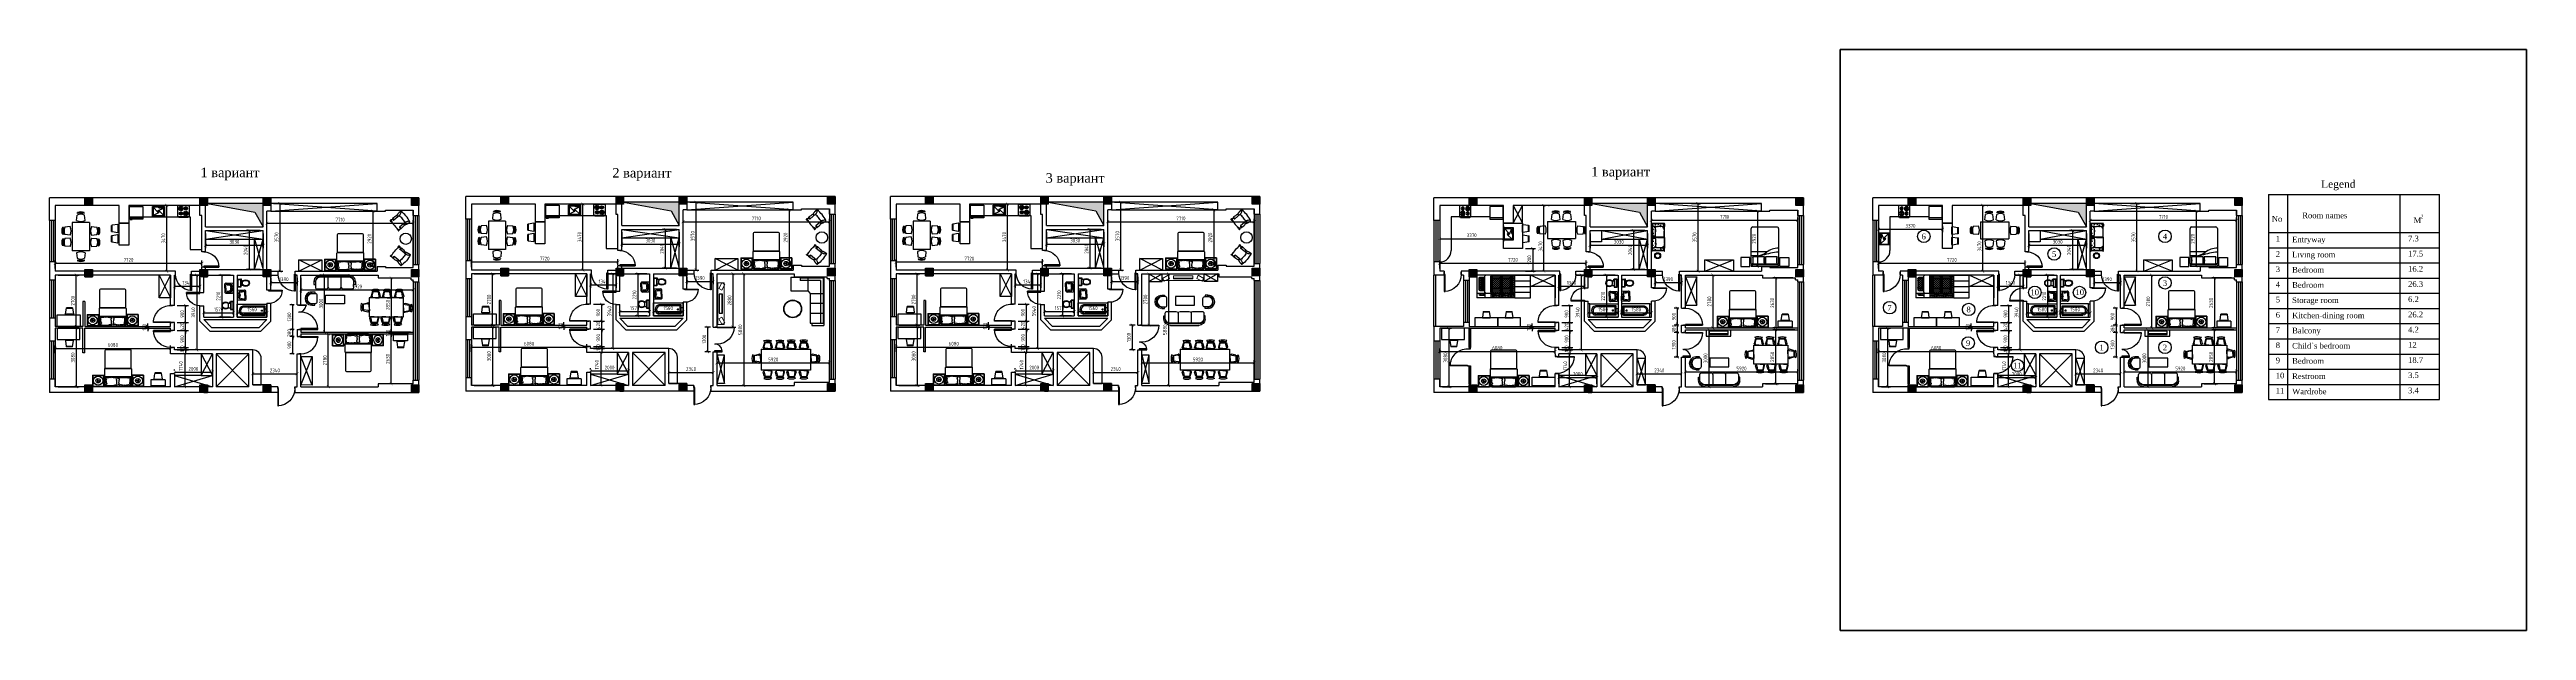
# Model space of a CAD drawing. Header units: millimetres. Extents: x -32476 to 97997, y 23196 to 53777.
import ezdxf

# ---------------------------------------------------------------- set-up
doc = ezdxf.new("R2010")
doc.units = ezdxf.units.MM
doc.layers.get('Defpoints').update_dxf_attribs({"color": 140})
for name, color, linetype in [('A_Windows', 160, 'Continuous'), ('B-FURNITURE', 22, 'Continuous'), ('furn', 7, 'Continuous'), ('FURNITURE-LAYOUT', 8, 'Continuous'), ('KITSHEN', 44, 'Continuous'), ('TEFRIS', 11, 'Continuous'), ('TF1', 6, 'Continuous'), ('ђЂЊЉЂ', 7, 'Continuous')]:
    doc.layers.add(name, color=color, linetype=linetype)
doc.styles.add('Arch-Dim', font='romans.shx', dxfattribs={"width": 0.75})
doc.styles.add('ATTR', font='romans.shx', dxfattribs={"width": 0.8, "height": 0.7})
doc.styles.add('ira', font='times.ttf', dxfattribs={"height": 3})
doc.linetypes.add('Demolish Line1', pattern='A,40,-16,["X",Standard,S=8,R=0,X=-8,Y=-4],-5.6', length=61.6)
doc.dimstyles.new('Annotative-UK', dxfattribs={"dimscale": 0, "dimtxt": 2.5, "dimasz": 1.5, "dimexe": 1.5, "dimexo": 1.5, "dimgap": 0.8, "dimtad": 1, "dimdec": 0, "dimdsep": 46, "dimtxsty": 'Arch-Dim', "dimblk": 'ARCHTICK', "dimcen": 2.5, "dimadec": 1, "dimazin": 2, "dimtfac": 1, "dimtdec": 0, "dimtix": 1, "dimtmove": 2, "dimatfit": 3, "dimfxl": 1, "dimtolj": 1, "dimtzin": 0, "dimarcsym": 0})
pattern_1 = [(45, (0, 0), (-59.26969039905642, 59.26969039905642), [60.96, -22.86]), (135, (0, 0), (-59.26969039905643, -59.26969039905642), [60.96, -22.86])]

# ---------------------------------------------------------------- blocks, each defined once
blk = doc.blocks.new('*U8')
for p, q in [((-900, 1.4210854715202e-14), (-900, 99.99999999999996)), ((0, 0), (0, 99.99999999999997))]:
    blk.add_line(p, q)
blk.add_lwpolyline([(0, 0), (-1.13686837721616e-13, -899.9999999999999), (-43.75000000000011, -899.9999999999999), (-43.75, 1.4210854715202e-14)], close=True)
blk.add_arc((0, 0), 900, 180, 270)
blk = doc.blocks.new('*U37')
for p, q in [((0, 0), (0, 99.99999999999997)), ((900, 1.4210854715202e-14), (900, 99.99999999999996))]:
    blk.add_line(p, q)
blk.add_lwpolyline([(0, 0), (1.13686837721616e-13, -899.9999999999999), (43.75000000000011, -899.9999999999999), (43.75, 1.4210854715202e-14)], close=True)
blk.add_arc((0, 0), 900, 270, 7.016709298534877e-15)
blk = doc.blocks.new('*U189')
for p, q in [((-800, 6.315935428978671e-15), (-800, 99.99999999999994)), ((0, 0), (0, 99.99999999999997))]:
    blk.add_line(p, q)
blk.add_lwpolyline([(0, 0), (-1.13686837721616e-13, -799.9999999999999), (-43.75000000000011, -799.9999999999999), (-43.75, 1.4210854715202e-14)], close=True)
blk.add_arc((0, 0), 800, 180, 270)
blk = doc.blocks.new('*U245')
for p, q in [((0, 0), (0, 99.99999999999997)), ((700, -1.578983857244668e-15), (700, 99.99999999999994))]:
    blk.add_line(p, q)
blk.add_lwpolyline([(0, 0), (1.13686837721616e-13, -699.9999999999999), (43.75000000000011, -699.9999999999999), (43.75, 1.4210854715202e-14)], close=True)
blk.add_arc((0, 0), 700, 270, 7.016709298534877e-15)
blk = doc.blocks.new('MAT-P14')
for p, q in [((-1.3368698719961, 1.348023080558278), (-1.3368698719961, 1.948023080558272)), ((-1.3368698719961, 1.948023080558272), (-0.7368698719960776, 1.948023080558272)), ((-1.3368698719961, 1.348023080558278), (-0.7368698719960776, 1.348023080558278)), ((-1.316869871996005, 1.928023080558262), (-0.7568698719960594, 1.92802308055829)), ((-1.316869871996005, 1.368023080558288), (-1.316869871996005, 1.928023080558262)), ((-1.316869871996005, 1.368023080558288), (-0.7568698719960594, 1.368023080558288)), ((-1.036869871996032, 1.648023080558289), (-1.091288687817723, 1.749332470471444)), ((-1.036869871996032, 1.648023080558289), (-1.091288687817723, 1.546713690645106)), ((-1.036869871996032, 1.648023080558289), (-0.921869871996023, 1.648023080558289)), ((-0.7568698719960594, 1.368023080558288), (-0.7568698719960594, 1.92802308055829)), ((-0.7368698719960776, 1.348023080558278), (-0.7368698719960776, 1.948023080558272)), ((0.625, 1.949999999999989), (-0.625, 1.949999999999989)), ((0.7533946262151403, 1.348023080558278), (0.7533946262151403, 1.948023080558301)), ((1.353394626215163, 1.948023080558301), (0.7533946262151403, 1.948023080558301)), ((1.353394626215163, 1.348023080558278), (0.7533946262151403, 1.348023080558278)), ((1.333394626215068, 1.92802308055829), (0.7733946262151221, 1.92802308055829)), ((0.7733946262151221, 1.368023080558288), (0.7733946262151221, 1.92802308055829)), ((1.333394626215068, 1.368023080558288), (0.7733946262151221, 1.368023080558288)), ((1.053394626215095, 1.648023080558289), (0.9383946262150857, 1.648023080558289)), ((1.053394626215095, 1.648023080558289), (1.107813442036786, 1.749332470471472)), ((1.053394626215095, 1.648023080558289), (1.107813442036786, 1.546713690645106)), ((1.333394626215068, 1.368023080558288), (1.333394626215068, 1.92802308055829)), ((1.353394626215163, 1.348023080558278), (1.353394626215163, 1.948023080558301))]:
    blk.add_line(p, q)
for points in [[(-0.6749999999999545, 1, -0.4142135623730951), (-0.6999999999999318, 1.024999999999977), (-0.6999999999999318, 1.424999999999983, -0.4142135623730951), (-0.6749999999999545, 1.449999999999989), (0.6750000000000682, 1.449999999999989, -0.4142135623730951), (0.7000000000000455, 1.424999999999983), (0.7000000000000455, 1.024999999999977, -0.4142135623730916), (0.6750000000000682, 1)], [(-0.6749999999999545, 1.449999999999989), (-0.6749999999999545, 1.899999999999977, -0.4142135623730743), (-0.625, 1.949999999999989), (0.625, 1.949999999999989, -0.4142135623731145), (0.6750000000000682, 1.900000000000006), (0.6750000000000682, 1.449999999999989)], [(-0.625, 0, -0.4142135623730739), (-0.6749999999999545, 0.05000000000001137), (-0.6749999999999545, 1), (0.6750000000000682, 1), (0.6750000000000682, 0.04999999999998295, -0.4142135623729909), (0.625, 0)]]:
    blk.add_lwpolyline(points, format="xyb", close=True)
for points in [[(-0.6142492104435178, 1.818210715175638), (-0.6261638806106475, 1.837721885094084), (-0.6261638806106475, 1.876744224931002), (-0.6142492104435178, 1.891377602369829), (-0.5963772051927663, 1.896255394849447), (-0.5785051999421285, 1.886499809890211), (-0.562951676825378, 1.871947262638372), (-0.5450796715747401, 1.863264232399473), (-0.5156576848371515, 1.879002553828968), (-0.4965578734772862, 1.881609217766282), (-0.4647248545441016, 1.884215881703597), (-0.4392584393975767, 1.886822545640911), (-0.3946922128911865, 1.892035873515511), (-0.3628591939580019, 1.899855865327453), (-0.309407430230749, 1.882253591434505), (-0.26186901085714, 1.89685307718733), (-0.2300359919239554, 1.891639749312731), (-0.1918363692042249, 1.883819757500788), (-0.1663699540576999, 1.87339310175156), (-0.1281703313378557, 1.868179773876932), (-0.08176168660793337, 1.875320888501079), (-0.07580435152431164, 1.880198680980698), (-0.05197501119016579, 1.875320888501079), (-0.02814567085590625, 1.860687511062224), (-0.02814567085590625, 1.841176341143779), (-0.04006034102303602, 1.816787378745715), (-0.06388968135729556, 1.80215400130686), (-0.05977776498025378, 1.780968988061062), (-0.04313938002133, 1.768173721627875), (-0.04632268191460298, 1.697262646194105), (-0.05022785930032114, 1.662075663502861), (-0.05608562537872785, 1.639683947244805), (-0.06194339145724825, 1.612494006074314), (-0.06780115753576865, 1.596499923032837), (-0.06780115753576865, 1.578906431687244), (-0.06314094959452632, 1.559937406976644), (-0.03931160926026678, 1.545304029537789), (-0.01466373151993139, 1.505275083515869), (-0.01466373151993139, 1.485763913597395), (-0.03849307185407724, 1.471130536158569), (-0.07505561976165609, 1.481892727302807), (-0.08101295484516413, 1.486770519782425), (-0.08697028992878586, 1.496526104741662), (-0.1344334119127097, 1.481176721067271), (-0.3041912548759456, 1.481517246343373), (-0.3178227372580977, 1.481517246343373), (-0.3354744179130194, 1.479108416613769), (-0.4635985832233018, 1.487755117498949), (-0.4671773673227335, 1.486472796769306), (-0.4732399681112156, 1.48628023249168), (-0.516722664633221, 1.502606566915659), (-0.5298791646143854, 1.505274123629619), (-0.5477511698651369, 1.510151916109237), (-0.5656231751157748, 1.501468885870338), (-0.5811766982325253, 1.486916338618471), (-0.5990487034831631, 1.477160753659263), (-0.6169207087339146, 1.482038546138881), (-0.6288353789010444, 1.496671923577708), (-0.6288353789010444, 1.535694263414626), (-0.6228780438174226, 1.550327640853453), (-0.6109633736502929, 1.569838810771927), (-0.6135733844351989, 1.613797142971578), (-0.6149030009328271, 1.626868397476358), (-0.6175622339279698, 1.644296736816045), (-0.618891850425598, 1.659546533738279), (-0.6202214669232262, 1.674796330660485), (-0.6202214669232262, 1.695492483626367), (-0.6175622339279698, 1.707474466922406), (-0.6135733844351989, 1.72272426384464), (-0.6082549184446862, 1.739063331975586), (-0.6042660689518016, 1.749956044062884), (-0.5976179864637743, 1.770652197028767), (-0.5962883699661461, 1.784812722742259), (-0.6002772194590307, 1.797883977247039), (-0.6135733844351989, 1.818580130212922)], [(0.06940737077650283, 1.559088298681274), (0.05749270060937306, 1.539577128762829), (0.05749270060937306, 1.500554788925911), (0.06940737077650283, 1.485921411487084), (0.08727937602714064, 1.481043619007465), (0.1051513812777785, 1.490799203966702), (0.120704904394529, 1.505351751218541), (0.1385769096451668, 1.51403478145744), (0.1679988963828691, 1.498296460027944), (0.1870987077427344, 1.49568979609063), (0.2189317266758053, 1.493083132153345), (0.2443981418223302, 1.490476468216031), (0.2889643683288341, 1.485263140341402), (0.320797387261905, 1.47744314852946), (0.3742491509891579, 1.495045422422407), (0.4217875703628806, 1.480445936669582), (0.4536205892959515, 1.485659264544211), (0.4918202120157957, 1.493479256356125), (0.5172866271623207, 1.503905912105381), (0.5554862498820512, 1.509119239979981), (0.6018948946119735, 1.501978125355834), (0.6078522296955953, 1.497100332876244), (0.6316815700298548, 1.501978125355834), (0.6555109103641144, 1.516611502794689), (0.6555109103641144, 1.536122672713134), (0.6435962401969846, 1.560511635111197), (0.619766899862725, 1.575145012550053), (0.6238788162397668, 1.596330025795879), (0.6405172011986906, 1.609125292229038), (0.6373338993053039, 1.680036367662836), (0.6334287219196995, 1.715223350354051), (0.6275709558411791, 1.737615066612108), (0.6063133418599591, 1.764805007782599), (0.6004555757814387, 1.780799090824075), (0.6004555757814387, 1.798392582169697), (0.605115783722681, 1.817361606880297), (0.6289451240569406, 1.831994984319124), (0.653593001797276, 1.872023930341072), (0.653593001797276, 1.891535100259517), (0.6297636614631301, 1.906168477698344), (0.5932011135555513, 1.895406286554106), (0.5872437784720432, 1.890528494074488), (0.5812864433884215, 1.880772909115251), (0.5338233214044976, 1.896122292789642), (0.3794653263439614, 1.895781767513569), (0.3658338439618092, 1.895781767513569), (0.3481821633068876, 1.898190597243172), (0.2200579979967188, 1.889543896357992), (0.2164792138971734, 1.890826217087636), (0.2104166131086913, 1.891018781365233), (0.1669339165866859, 1.874692446941253), (0.1537774166055215, 1.872024890227294), (0.1359054113548837, 1.867147097747676), (0.1180334061041322, 1.875830127986603), (0.1024798829874953, 1.890382675238442), (0.08460787773674383, 1.90013826019765), (0.06673587248610602, 1.89526046771806), (0.05482120231897625, 1.880627090279205), (0.05482120231897625, 1.841604750442286), (0.06077853740248429, 1.82697137300346), (0.07269320756961406, 1.807460203085014), (0.07008319678482167, 1.763501870885335), (0.06875358028719347, 1.750430616380555), (0.06609434729193708, 1.733002277040868), (0.06476473079430889, 1.717752480118634), (0.0634351142966807, 1.702502683196428), (0.0634351142966807, 1.681806530230546), (0.06609434729193708, 1.669824546934507), (0.07008319678482167, 1.654574750012273), (0.07540166277522076, 1.638235681881326), (0.07939051226810534, 1.627342969794029), (0.08603859475613262, 1.606646816828146), (0.08736821125376082, 1.592486291114653), (0.08337936176098992, 1.579415036609873), (0.07008319678482167, 1.558718883644019)]]:
    blk.add_lwpolyline(points)
blk.add_lwpolyline([(-0.5417376228904232, 1.949999999999989), (-0.5417376228904232, 1.966530775782758), (0.5582623771094859, 1.966530775782758), (0.5582623771094859, 1.949999999999989)], close=True)
for centre, radius in [((-1.036869871996032, 1.648023080558289), 0.24), ((-1.036869871996032, 1.648023080558289), 0.115), ((-1.036869871996032, 1.648023080558289), 0.03499999999999999), ((1.053394626215095, 1.648023080558289), 0.24), ((1.053394626215095, 1.648023080558289), 0.115), ((1.053394626215095, 1.648023080558289), 0.03499999999999999)]:
    blk.add_circle(centre, radius)
blk = doc.blocks.new('table-23')
at = {"color": 0, "linetype": 'ByBlock'}
for p, q in [((-0.8999999999999488, -1.492295254324958), (-0.8999999999999773, 0)), ((-0.8999999999999773, 0), (0, 0)), ((-0.674999999999983, 0.1070337714302383), (-0.6449999999999818, 0.3870337714302394)), ((-0.6322590801235322, 0.468516820349123), (-0.6235715147280132, 0.5245330175599889)), ((-0.4849999999999852, 0.5056720405274433), (-0.4849999999999852, 0.4355195296929821)), ((-0.414999999999992, 0.5056720405274433), (-0.414999999999992, 0.4355195296929821)), ((-0.2677409198764451, 0.468516820349123), (-0.2764284852719641, 0.5245330175599889)), ((-0.2249999999999943, 0.1070337714302383), (-0.2549999999999955, 0.3870337714302394)), ((-2.842170943040401e-14, -1.492295254324986), (0, 0)), ((-1.367720551882542, -0.2638885470389312), (-1.423736749093393, -0.2725761124344501)), ((-1.367720551882542, -0.6284067072860324), (-1.423736749093393, -0.6197191418905135)), ((-1.367720551882542, -0.8638885470389255), (-1.423736749093393, -0.8725761124344444)), ((-1.367720551882542, -1.228406707286027), (-1.423736749093393, -1.219719141890508)), ((-1.404875772060848, -0.4111476271624781), (-1.334723261226401, -0.4111476271624781)), ((-1.404875772060848, -0.4811476271624855), (-1.334723261226401, -0.4811476271624855)), ((-1.404875772060848, -1.011147627162472), (-1.334723261226401, -1.011147627162472)), ((-1.404875772060848, -1.08114762716248), (-1.334723261226401, -1.08114762716248)), ((-1.006237502963643, -0.2211476271624804), (-1.286237502963644, -0.2511476271624815)), ((-1.006237502963643, -0.6711476271624832), (-1.286237502963644, -0.6411476271624821)), ((-1.006237502963643, -0.8211476271624747), (-1.286237502963644, -0.8511476271624758)), ((-1.006237502963643, -1.271147627162478), (-1.286237502963644, -1.241147627162476)), ((0.1062375029636655, -0.2211476271624804), (0.3862375029636667, -0.2511476271624815)), ((0.1062375029636655, -0.6711476271624832), (0.3862375029636667, -0.6411476271624821)), ((0.1062375029636655, -0.8211476271624747), (0.3862375029636667, -0.8511476271624758)), ((0.1062375029636655, -1.271147627162478), (0.3862375029636667, -1.241147627162476)), ((0.5048757720608705, -0.4111476271624781), (0.4347232612264236, -0.4111476271624781)), ((0.5048757720608705, -0.4811476271624855), (0.4347232612264236, -0.4811476271624855)), ((0.5048757720608705, -1.011147627162472), (0.4347232612264236, -1.011147627162472)), ((0.5048757720608705, -1.08114762716248), (0.4347232612264236, -1.08114762716248)), ((0.4677205518825645, -0.2638885470389312), (0.5237367490934162, -0.2725761124344501)), ((0.4677205518825645, -0.6284067072860324), (0.5237367490934162, -0.6197191418905135)), ((0.4677205518825645, -0.8638885470389255), (0.5237367490934162, -0.8725761124344444)), ((0.4677205518825645, -1.228406707286027), (0.5237367490934162, -1.219719141890508)), ((-0.8999999999999488, -1.492295254324958), (-2.842170943040401e-14, -1.492295254324986)), ((-0.674999999999983, -1.59932902575521), (-0.6449999999999818, -1.879329025755212)), ((-0.6322590801235322, -1.960812074674095), (-0.6235715147280132, -2.016828271884961)), ((-0.4849999999999852, -1.997967294852415), (-0.4849999999999852, -1.927814784017954)), ((-0.414999999999992, -1.997967294852415), (-0.414999999999992, -1.927814784017954)), ((-0.2677409198764451, -1.960812074674095), (-0.2764284852719641, -2.016828271884961)), ((-0.2249999999999943, -1.59932902575521), (-0.2549999999999955, -1.879329025755212))]:
    blk.add_line(p, q, dxfattribs=at)
for centre, radius, start, end in [((-0.4499999999999886, 0.5882837714302269), 0.5312499999999929, 244.9423845816963, 295.0576154183037), ((-0.4499999999999886, 0.03178377143022715), 0.4052500000000033, 61.23721081781877, 118.7627891821812), ((-0.4499999999999886, 0.05655772343001786), 0.450476048000205, 66.13442729051661, 113.8655727094834), ((-0.4499999999999886, 0.0773007496730429), 0.4797330217571898, 68.78869238156621, 111.2113076184338), ((-0.9765044812064616, -0.4461476271624889), 0.4797330217571898, 158.7886923815662, 201.2113076184338), ((-0.9765044812064616, -1.046147627162483), 0.4797330217571898, 158.7886923815662, 201.2113076184338), ((-0.9557614549634366, -0.4461476271624889), 0.450476048000205, 156.1344272905159, 203.8655727094841), ((-0.9557614549634366, -1.046147627162483), 0.450476048000205, 156.1344272905159, 203.8655727094841), ((-0.9309875029636316, -0.4461476271624889), 0.4052500000000033, 151.2372108178188, 208.7627891821812), ((-0.9309875029636316, -1.046147627162483), 0.4052500000000033, 151.2372108178188, 208.7627891821812), ((-1.487487502963631, -0.4461476271624889), 0.5312499999999929, 334.9423845816963, 25.05761541830367), ((-1.487487502963631, -1.046147627162483), 0.5312499999999929, 334.9423845816963, 25.05761541830367), ((0.5874875029636542, -0.4461476271624889), 0.5312499999999929, 154.9423845816963, 205.0576154183029), ((0.5874875029636542, -1.046147627162483), 0.5312499999999929, 154.9423845816963, 205.0576154183029), ((0.03098750296365438, -0.4461476271624889), 0.4052500000000033, 331.2372108178188, 28.76278918218124), ((0.03098750296365438, -1.046147627162483), 0.4052500000000033, 331.2372108178188, 28.76278918218124), ((0.0557614549634593, -0.4461476271624889), 0.450476048000205, 336.1344272905159, 23.86557270948413), ((0.0557614549634593, -1.046147627162483), 0.450476048000205, 336.1344272905159, 23.86557270948413), ((0.07650448120648434, -0.4461476271624889), 0.4797330217571898, 338.7886923815662, 21.21130761843379), ((0.07650448120648434, -1.046147627162483), 0.4797330217571898, 338.7886923815662, 21.21130761843379), ((-0.4499999999999886, -2.080579025755199), 0.5312499999999929, 64.94238458169633, 115.0576154183037), ((-0.4499999999999886, -1.524079025755199), 0.4052500000000033, 241.2372108178188, 298.7627891821812), ((-0.4499999999999886, -1.54885297775499), 0.450476048000205, 246.1344272905166, 293.8655727094833), ((-0.4499999999999886, -1.569596003998015), 0.4797330217571898, 248.7886923815662, 291.2113076184338)]:
    blk.add_arc(centre, radius, start, end, dxfattribs=at)
blk = doc.blocks.new('toilet-6')
at = {"color": 0, "linetype": 'ByBlock'}
for p, q in [((-0.2100000000000222, -0.01999999999999602), (-0.2100000000000222, -0.1799999999999926)), ((0.2099999999999937, -0.01999999999999602), (-0.2100000000000222, -0.01999999999999602)), ((-0.2100000000000222, -0.1799999999999926), (0.2099999999999937, -0.1799999999999926)), ((-0.2000000000000028, -0.2099999999999937), (-0.2000000000000028, -0.1899999999999835)), ((-0.2000000000000028, -0.1899999999999835), (-0.1600000000000108, -0.1899999999999835)), ((-0.1400000000000006, -0.2099999999999937), (-0.2000000000000028, -0.2099999999999937)), ((-0.1900000000000119, -0.05999999999998806), (-0.1900000000000119, -0.1400000000000006)), ((0.1699999999999733, -0.04000000000000625), (-0.1700000000000017, -0.04000000000000625)), ((-0.1700000000000017, -0.1599999999999824), (0.1699999999999733, -0.1599999999999824)), ((-0.1600000000000108, -0.1899999999999835), (-0.1600000000000108, -0.1799999999999926)), ((-0.1400000000000006, -0.1799999999999926), (-0.1400000000000006, -0.2099999999999937)), ((-0.1200004857394248, -0.2770177028730529), (-0.1200004857394248, -0.1799999999999926)), ((0.0799999999999983, -0.2770183712036243), (-0.08000000000002672, -0.2770183712036243)), ((0.1200004857393964, -0.2770177028730529), (0.1200004857393964, -0.1799999999999926)), ((0.1899999999999835, -0.1400000000000006), (0.1899999999999835, -0.05999999999998806)), ((0.2099999999999937, -0.1799999999999926), (0.2099999999999937, -0.01999999999999602))]:
    blk.add_line(p, q, dxfattribs=at)
for centre, radius, start, end in [((-0.1725000000000279, -0.05749999999999034), 0.01767767, 81.86989999999955, 188.1301000000005), ((-0.1725000000000279, -0.1424999999999983), 0.01767767, 171.8698979999998, 278.1301000000004), ((0.07039124870375701, -0.4286282716814327), 0.2433804010167294, 141.4691096810951, 221.0789107913056), ((0.08399915161315619, -0.4333665570213014), 0.226583582651608, 136.3677254423718, 209.5764542498393), ((6.069983555789804e-07, -0.4899883307944037), 0.15, 221.0789107913056, 318.9208559070219), ((6.182164895562892e-07, -0.4810387168740817), 0.13, 209.5764542498385, 330.4232752784471), ((-0.0839978134407744, -0.4333660905164578), 0.2265837244297135, 330.4232752784471, 43.6320921669473), ((-0.07038999873559248, -0.4286277986171143), 0.2433806847515646, 318.9208559070229, 38.53070636800426), ((0.1724999999999994, -0.05749999999999034), 0.01767767, 351.8699000000004, 98.13009999999966), ((0.1724999999999994, -0.1424999999999983), 0.01767767, 261.8698999999995, 8.130099999999642)]:
    blk.add_arc(centre, radius, start, end, dxfattribs=at)
blk = doc.blocks.new('fdhgjmkhj')
for points in [[(100873.7285888558, 40846.84319943047), (100675.7400916824, 40846.84319943047, -0.4261212884297378), (100600.8892589645, 40924.78730646858), (100613.951206132, 41247.25813448476, -0.4024052626001721), (100651.37662249, 41283.19829321705), (100873.7285888558, 41283.19829321705)], [(100873.7285888558, 40896.38198997168), (100719.9196092984, 40896.38198997168, -0.4261212884297378), (100660.0389431245, 40958.73727560212), (100670.4885008586, 41170.71372088851, -0.402405262600172), (100700.4288339456, 41199.46584787432), (100873.7285888558, 41199.46584787432)], [(100873.7285888558, 40846.84319943047), (101071.7170860321, 40846.84319943047, 0.4261212884297378), (101146.5679187481, 40924.78730646858), (101133.5059715816, 41247.25813448476, 0.4024052626001721), (101096.0805552226, 41283.19829321705), (100873.7285888558, 41283.19829321705)], [(100873.7285888558, 40896.38198997168), (101027.5375684152, 40896.38198997168, 0.4261212884297378), (101087.4182345882, 40958.73727560212), (101076.9686768539, 41170.71372088851, 0.402405262600172), (101047.028343767, 41199.46584787432), (100873.7285888558, 41199.46584787432)]]:
    blk.add_lwpolyline(points, format="xyb")
for centre, radius in [((100775.1010862279, 41237.19807609046), 14.1398987036038), ((100875.075743343, 41155.81305276544), 17.67492339117144), ((100875.075743343, 41226.58266516251), 10.60487401603445), ((100972.3560914847, 41237.19807609046), 14.1398987036038)]:
    blk.add_circle(centre, radius)
for centre, radius, start, end in [((100865.1844502648, 42114.35306777587), 959.1869509452154, 259.9216276034762, 267.8955381708303), ((101158.9619293647, 40960.64722541912), 461.6485875526241, 161.1485845984653, 179.4926115568709), ((100882.2727274487, 42114.35306777587), 959.1869509452155, 272.1044618291698, 280.0783723965238), ((100588.4952483479, 40960.64722541912), 461.6485875526241, 0.5073884431290436, 18.85141540153472)]:
    blk.add_arc(centre, radius, start, end)
blk = doc.blocks.new('*U246')
for p, q in [((-700, 0), (-700, -99.99999999999994)), ((0, 0), (0, -99.99999999999997))]:
    blk.add_line(p, q)
blk.add_lwpolyline([(0, 0), (-1.13686837721616e-13, 699.9999999999999), (-43.75000000000011, 699.9999999999999), (-43.75, -1.4210854715202e-14)], close=True)
blk.add_arc((0, 0), 700, 90, 180)
blk = doc.blocks.new('D-CH')
at = {"layer": 'FURNITURE-LAYOUT'}
for p, q in [((0, 9.499999999999773), (0, -9.5)), ((15.50061000000005, 8.234300000000076), (1, 10.5)), ((15.5, 8.230400000000373), (15.5, -8.23909999999978)), ((16, -8.158400000000256), (16, 8.153400000000147)), ((17, 8), (16.0004399999998, 8.156200000000354)), ((17, 8), (17, -8)), ((1, -10.5), (15.49928, -8.23449999999957)), ((15.9996799999999, -8.156299999999646), (17, -8))]:
    blk.add_line(p, q, dxfattribs=at)
for centre, start, end in [((1, 9.499999999999773), 90, 180), ((1, -9.500000000000227), 180, 270)]:
    blk.add_arc(centre, 1, start, end, dxfattribs=at)
blk = doc.blocks.new('*U53')
for p, q in [((0, 0), (0, -99.99999999999997)), ((900, -1.4210854715202e-14), (900, -99.99999999999996))]:
    blk.add_line(p, q)
blk.add_lwpolyline([(0, 0), (1.13686837721616e-13, 899.9999999999999), (43.75000000000011, 899.9999999999999), (43.75, -1.4210854715202e-14)], close=True)
blk.add_arc((0, 0), 900, 0, 90.00000000000001)
blk = doc.blocks.new('*U52')
for p, q in [((0, 0), (0, -99.99999999999997)), ((-900, -1.4210854715202e-14), (-900, -99.99999999999996))]:
    blk.add_line(p, q)
blk.add_lwpolyline([(0, 0), (-1.13686837721616e-13, 899.9999999999999), (-43.75000000000011, 899.9999999999999), (-43.75, -1.4210854715202e-14)], close=True)
blk.add_arc((0, 0), 900, 90, 180)
blk = doc.blocks.new('jghjghj')
at = {"layer": 'TEFRIS', "color": 7}
for p, q in [((84403.8924965918, -5074.943143809992), (84396.3680243576, -5074.943143809992)), ((84403.8924965918, -5074.943143809992), (84403.8924965918, -5106.558803250628)), ((84431.27862446704, -5042.443143809994), (84579.69584463492, -5042.443143809994)), ((84579.69584463492, -5049.943143809994), (84431.27862446704, -5049.943143809994)), ((84579.69584463492, -5054.241177029755), (84431.27862446704, -5054.241177029755)), ((84471.72331520963, -5107.741787870029), (84471.72331520963, -5057.029799246251)), ((84539.59386944133, -5109.402884736272), (84539.59386944133, -5057.029799246251)), ((84607.08197251022, -5106.558803250628), (84607.08197251022, -5074.943143809992)), ((84614.60644474435, -5074.943143809992), (84607.08197251022, -5074.943143809992)), ((84413.89249659178, -5116.558803250628), (84461.79353437667, -5116.558803250628)), ((84481.65309604259, -5116.558803250628), (84530.00683650603, -5116.558803250628)), ((84549.18090237668, -5116.558803250628), (84597.08197251022, -5116.558803250628))]:
    blk.add_line(p, q, dxfattribs=at)
for points in [[(84403.8924965918, -5077.943143809992), (84396.3680243576, -5077.943143809992), (84396.3680243576, -5092.943143809994), (84403.8924965918, -5092.943143809994)], [(84607.08197251022, -5077.943143809992), (84614.60644474435, -5077.943143809992), (84614.60644474435, -5092.943143809994), (84607.08197251022, -5092.943143809994)]]:
    blk.add_lwpolyline(points, dxfattribs=at)
for centre, radius, start, end in [((84431.27862446703, -5077.443143809998), 35, 90, 175.9039562423268), ((84431.27862446703, -5077.443143809998), 27.5, 90, 174.7840914310685), ((84431.27862446703, -5082.706381352646), 28.46520432287205, 90, 164.1733798693933), ((84579.69584463492, -5077.443143809998), 35, 4.09604375767314, 90), ((84579.69584463492, -5077.443143809998), 27.5, 5.215908568931481, 90), ((84579.69584463492, -5082.706381352646), 28.4652043228721, 15.82662013060662, 90), ((84413.89249659178, -5106.558803250633), 10, 180, 270), ((84461.79353437664, -5106.558803250633), 10, 270, 353.206087855523), ((84481.65309604257, -5106.558803250633), 10, 186.793912144477, 270), ((84530.00683650603, -5106.558803250633), 10, 270, 343.4765259638957), ((84549.18090237665, -5106.558803250633), 10, 196.5234740361042, 270), ((84597.08197251022, -5106.558803250633), 10, 270, 0)]:
    blk.add_arc(centre, radius, start, end, dxfattribs=at)
blk = doc.blocks.new('gjkhjk')
at = {"layer": 'TEFRIS', "color": 7}
for p, q in [((84392.15657608307, -5141.999513464943), (84392.15657608307, -5134.475041230813)), ((84392.15657608307, -5204.296241449622), (84392.15657608307, -5196.771769215491))]:
    blk.add_line(p, q, dxfattribs=at)
for points in [[(84392.15657608307, -5196.771769215491, -0.7559289460184543), (84392.15657608307, -5141.999513464943, -0.7559289460184543)], [(84392.15657608307, -5141.999513464943), (84412.15657608304, -5141.999513464943, -0.4142135623730951), (84422.15657608307, -5151.999513464943), (84422.15657608307, -5186.771769215491, -0.4142135623730951), (84412.15657608304, -5196.771769215491), (84392.15657608307, -5196.771769215491)]]:
    blk.add_lwpolyline(points, format="xyb", dxfattribs=at)
for points in [[(84395.15657608304, -5141.999513464943), (84395.15657608304, -5134.475041230813), (84410.15657608304, -5134.475041230813), (84410.15657608304, -5141.999513464943)], [(84395.15657608304, -5196.771769215491), (84395.15657608304, -5204.296241449622), (84410.15657608304, -5204.296241449622), (84410.15657608304, -5196.771769215491)]]:
    blk.add_lwpolyline(points, dxfattribs=at)
for radius, start, end in [(35, 94.0960437580482, 265.9039562419518), (27.5, 95.21590856993168, 264.7840914300683)]:
    blk.add_arc((84394.65657608304, -5169.385641340252), radius, start, end, dxfattribs=at)
blk = doc.blocks.new('CHARROCK')
at = {"linetype": 'Continuous'}
for p, q in [((-9, -7.499999999999567), (-12, -18.49998999999956)), ((-10.36644, -20.64522999999956), (-10.5, -21.49998999999956)), ((-8, -4.499999999999567), (-10, -1.499999999999567)), ((0, -22.49998999999956), (-9.5, -22.49998999999956)), ((-7, -7.499999999999567), (-9, -7.499999999999567)), ((-9, -18.49998999999956), (-7, -7.499999999999567)), ((-8.234279999999998, -6.999389999999565), (-8.309299999999993, -7.479579999999572)), ((-8.230409999999992, -6.999999999999567), (8.23915000000001, -6.999999999999567)), ((-7.5, -4.499999999999567), (-7, -6.999999999999567)), ((-6.5, -6.999999999999567), (-7.02225, -4.429999999999566)), ((-4.5, -6.999999999999567), (-4.966740000000001, -4.199509999999563)), ((-4, -6.999999999999567), (-4.405320000000003, -4.162719999999574)), ((-1.5, -4.050119999999573), (-1.5, -6.999999999999567)), ((-1, -6.999999999999567), (-1, -4.050119999999573)), ((0, -22.49998999999956), (9.5, -22.49998999999956)), ((1, -6.999999999999567), (1, -4.046549999999563)), ((1.5, -4.050119999999573), (1.5, -6.999999999999567)), ((4, -6.999999999999567), (4.401870000000002, -4.186939999999566)), ((4.5, -6.999999999999567), (4.967610000000008, -4.194369999999573)), ((6.5, -6.999999999999567), (7, -4.405699999999563)), ((7.5, -4.499999999999567), (7, -6.999999999999567)), ((7, -7.499999999999567), (9, -7.499999999999567)), ((9, -18.49998999999956), (7, -7.499999999999567)), ((8, -4.499999999999567), (10, -1.499999999999567)), ((8.31071, -7.488539999999567), (8.234490000000008, -7.000729999999571)), ((9, -7.499999999999567), (12, -18.49998999999956)), ((10.5, -21.49998999999956), (10.3575, -20.58797999999957))]:
    blk.add_line(p, q, dxfattribs=at)
for centre, radius, start, end in [((0, -34.08332999999957), 34.08332999999957, 72.93847000000062, 107.0614999999995), ((-10.5, -18.99998999999956), 1.581138999999956, 161.5650999999866, 18.43495000000615), ((-9.5, -21.49998999999956), 1, 180, 270), ((0, -68.25003999999957), 64.24999999999989, 93.92211000000037, 97.1526699999999), ((0, -68.25003999999957), 64.24999999999966, 82.8473300000001, 93.92211000000037), ((10.5, -18.99998999999956), 1.58113899999995, 161.5650999999865, 18.43495000000615), ((9.5, -21.49998999999956), 1, 270, 0)]:
    blk.add_arc(centre, radius, start, end, dxfattribs=at)
at = {"style": 'ATTR', "width": 0.8, "flags": 9}
blk.add_attdef('ESTCODE', (0, 0), '', height=0.7, dxfattribs=at)
blk = doc.blocks.new('ertghjm')
for p, q in [((55434.83796526739, 35687.67279147423), (55434.83796526739, 36687.67279147423)), ((55434.83796526739, 36687.67279147423), (57234.83796526739, 36687.67279147423)), ((57234.83796526739, 36687.67279147423), (57234.83796526739, 35687.67279147423)), ((57234.83796526739, 35687.67279147423), (55434.83796526739, 35687.67279147423))]:
    blk.add_line(p, q)
at = {"color": 9, "yscale": 20.00000000000001, "zscale": 20.00000000000001}
for p, xscale, rotation in [((55699.06015696163, 37139.41788647857), -20.00000000000001, 359.4990680124604), ((56302.39654138535, 37139.41788647857), -20.00000000000001, 359.4990680124604), ((56939.49016649144, 37137.65539292461), -20.00000000000001, 359.4990680124604), ((54984.85536381702, 36191.60705023372), -20.00000000000001, 89.49906801246046), ((55771.88920446706, 35235.92769646992), 20.00000000000001, 180.5009319875394), ((56375.22558889078, 35235.92769646992), 20.00000000000001, 180.5009319875394), ((57012.31921399687, 35237.69019002387), 20.00000000000001, 180.5009319875394), ((57684.82056671776, 36229.05360273917), 20.00000000000001, 270.5009319875395)]:
    blk.add_blockref('CHARROCK', p, dxfattribs=dict(at, xscale=xscale, rotation=rotation))
blk = doc.blocks.new('*U57')
for p, q in [((0, 0), (0, -99.99999999999997)), ((800, -8.120488408686856e-15), (800, -99.99999999999996))]:
    blk.add_line(p, q)
blk.add_lwpolyline([(0, 0), (1.279305601260396e-13, 799.9999999999999), (43.75000000000013, 799.9999999999999), (43.75, -1.4210854715202e-14)], close=True)
blk.add_arc((0, 0), 800, 0, 90.00000000000001)
blk = doc.blocks.new('_ArchTick')
at = {"color": 0, "linetype": 'ByBlock', "const_width": 0.15}
blk.add_lwpolyline([(-0.5, -0.5), (0.5, 0.5)], dxfattribs=at)
blk = doc.blocks.new('*D58')
at = {"color": 0, "lineweight": -2, "transparency": 16777216}
for p, q in [((59350.84733446584, 41755.00000000001), (58298.69873708097, 41755.00000000001)), ((58448.69873708097, 41755.00000000001), (58448.69873708097, 39125.00000000001)), ((59350.84733446584, 39125.00000000001), (58298.69873708097, 39125.00000000001))]:
    blk.add_line(p, q, dxfattribs=at)
at = {"layer": 'Defpoints', "color": 0, "transparency": 16777216}
for p in [(59500.84733446584, 41755.00000000001), (58448.69873708097, 39125.00000000001), (59500.84733446584, 39125.00000000001)]:
    blk.add_point(p, dxfattribs=at)
at = {"color": 0, "lineweight": -2, "transparency": 16777216, "xscale": 150, "yscale": 150, "zscale": 150}
for p, rotation in [((58448.69873708097, 41755.00000000001), 90), ((58448.69873708097, 39125.00000000001), 270)]:
    blk.add_blockref('_ArchTick', p, dxfattribs=dict(at, rotation=rotation))
at = {"color": 0, "transparency": 16777216, "insert": (58268.69873708096, 40439.99999999999), "char_height": 200, "attachment_point": 5, "rotation": 90, "style": 'Arch-Dim'}
blk.add_mtext('\\A1;2630', dxfattribs=at)
blk = doc.blocks.new('*D59')
at = {"color": 0, "lineweight": -2, "transparency": 16777216}
for p, q in [((53840.44872198635, 41905.00000000001), (55285.56356722509, 41905.00000000001)), ((55135.56356722509, 41905.00000000001), (55135.56356722509, 39125.00000000001)), ((53840.44872198635, 39125.00000000001), (55285.56356722509, 39125.00000000001))]:
    blk.add_line(p, q, dxfattribs=at)
at = {"layer": 'Defpoints', "color": 0, "transparency": 16777216}
for p in [(53690.44872198635, 41905.00000000001), (53690.44872198635, 39125.00000000001), (55135.56356722509, 39125.00000000001)]:
    blk.add_point(p, dxfattribs=at)
at = {"color": 0, "lineweight": -2, "transparency": 16777216, "xscale": 150, "yscale": 150, "zscale": 150}
for p, rotation in [((55135.56356722509, 41905.00000000001), 90), ((55135.56356722509, 39125.00000000001), 270)]:
    blk.add_blockref('_ArchTick', p, dxfattribs=dict(at, rotation=rotation))
at = {"color": 0, "transparency": 16777216, "insert": (54955.56356722509, 40514.99999999999), "char_height": 200, "attachment_point": 5, "rotation": 90, "style": 'Arch-Dim'}
blk.add_mtext('\\A1;2780', dxfattribs=at)
blk = doc.blocks.new('*D60')
at = {"color": 0, "lineweight": -2, "transparency": 16777216}
for p, q in [((53840.44872198635, 39025.00000000001), (55080.53819956024, 39025.00000000001)), ((54930.53819956024, 39025.00000000001), (54930.53819956024, 36025.00000000001)), ((53840.44872198635, 36025.00000000001), (55080.53819956024, 36025.00000000001))]:
    blk.add_line(p, q, dxfattribs=at)
at = {"layer": 'Defpoints', "color": 0, "transparency": 16777216}
for p in [(53690.44872198635, 39025.00000000001), (53690.44872198635, 36025.00000000001), (54930.53819956024, 36025.00000000001)]:
    blk.add_point(p, dxfattribs=at)
at = {"color": 0, "lineweight": -2, "transparency": 16777216, "xscale": 150, "yscale": 150, "zscale": 150}
for p, rotation in [((54930.53819956024, 39025.00000000001), 90), ((54930.53819956024, 36025.00000000001), 270)]:
    blk.add_blockref('_ArchTick', p, dxfattribs=dict(at, rotation=rotation))
at = {"color": 0, "transparency": 16777216, "insert": (54750.53819956023, 37524.99999999999), "char_height": 200, "attachment_point": 5, "rotation": 90, "style": 'Arch-Dim'}
blk.add_mtext('\\A1;3000', dxfattribs=at)
blk = doc.blocks.new('*D61')
at = {"color": 0, "lineweight": -2, "transparency": 16777216}
for p, q in [((53690.44872198632, 36175), (53690.44872198632, 36955.73593128807)), ((53690.44872198632, 36805.73593128807), (59610.44872198632, 36805.73593128807)), ((59610.44872198632, 36325), (59610.44872198632, 36955.73593128807))]:
    blk.add_line(p, q, dxfattribs=at)
at = {"layer": 'Defpoints', "color": 0, "transparency": 16777216}
for p in [(59610.44872198632, 36805.73593128807), (53690.44872198632, 36025), (59610.44872198632, 36175)]:
    blk.add_point(p, dxfattribs=at)
at = {"color": 0, "lineweight": -2, "transparency": 16777216, "xscale": 150, "yscale": 150, "zscale": 150, "rotation": 180}
blk.add_blockref('_ArchTick', (53690.44872198632, 36805.73593128807), dxfattribs=at)
at = {"color": 0, "lineweight": -2, "transparency": 16777216, "xscale": 150, "yscale": 150, "zscale": 150}
blk.add_blockref('_ArchTick', (59610.44872198632, 36805.73593128807), dxfattribs=at)
at = {"color": 0, "transparency": 16777216, "insert": (56650.44872198632, 36985.73593128807), "char_height": 200, "attachment_point": 5, "style": 'Arch-Dim'}
blk.add_mtext('\\A1;5920', dxfattribs=at)
blk = doc.blocks.new('*D62')
at = {"color": 0, "lineweight": -2, "transparency": 16777216}
for p, q in [((59460.44872198635, 39025.00000000001), (58298.69873708104, 39025.00000000001)), ((58448.69873708104, 36175.00000000001), (58448.69873708104, 39025.00000000001)), ((57910.44872198635, 36175.00000000001), (58598.69873708104, 36175.00000000001))]:
    blk.add_line(p, q, dxfattribs=at)
at = {"layer": 'Defpoints', "color": 0, "transparency": 16777216}
for p in [(58448.69873708104, 39025.00000000001), (59610.44872198635, 39025.00000000001), (57760.44872198635, 36175.00000000001)]:
    blk.add_point(p, dxfattribs=at)
at = {"color": 0, "lineweight": -2, "transparency": 16777216, "xscale": 150, "yscale": 150, "zscale": 150}
for p, rotation in [((58448.69873708104, 39025.00000000001), 90), ((58448.69873708104, 36175.00000000001), 270)]:
    blk.add_blockref('_ArchTick', p, dxfattribs=dict(at, rotation=rotation))
at = {"color": 0, "transparency": 16777216, "insert": (58268.69873708103, 37599.99999999999), "char_height": 200, "attachment_point": 5, "rotation": 90, "style": 'Arch-Dim'}
blk.add_mtext('\\A1;2850', dxfattribs=at)
blk = doc.blocks.new('*D63')
at = {"color": 0, "lineweight": -2, "transparency": 16777216}
for p, q in [((47030.44872198632, 36175), (47030.44872198632, 36667.50142152271)), ((49030.44872198632, 36175), (49030.44872198632, 36667.50142152271)), ((47030.44872198632, 36517.50142152271), (49030.44872198632, 36517.50142152271))]:
    blk.add_line(p, q, dxfattribs=at)
at = {"layer": 'Defpoints', "color": 0, "transparency": 16777216}
for p in [(47030.44872198632, 36025), (49030.44872198632, 36517.50142152271), (49030.44872198632, 36025)]:
    blk.add_point(p, dxfattribs=at)
at = {"color": 0, "lineweight": -2, "transparency": 16777216, "xscale": 150, "yscale": 150, "zscale": 150, "rotation": 180}
blk.add_blockref('_ArchTick', (47030.44872198632, 36517.50142152271), dxfattribs=at)
at = {"color": 0, "lineweight": -2, "transparency": 16777216, "xscale": 150, "yscale": 150, "zscale": 150}
blk.add_blockref('_ArchTick', (49030.44872198632, 36517.50142152271), dxfattribs=at)
at = {"color": 0, "transparency": 16777216, "insert": (48030.44872198632, 36697.50142152271), "char_height": 200, "attachment_point": 5, "style": 'Arch-Dim'}
blk.add_mtext('\\A1;2000', dxfattribs=at)
blk = doc.blocks.new('*D64')
at = {"color": 0, "lineweight": -2, "transparency": 16777216}
for p, q in [((48880.44872198634, 37765.00000000001), (47420.41147954573, 37765.00000000001)), ((47570.41147954573, 37765.00000000001), (47570.41147954573, 36025.00000000001)), ((48880.44872198634, 36025.00000000001), (47420.41147954573, 36025.00000000001))]:
    blk.add_line(p, q, dxfattribs=at)
at = {"layer": 'Defpoints', "color": 0, "transparency": 16777216}
for p in [(49030.44872198634, 37765.00000000001), (47570.41147954573, 36025.00000000001), (49030.44872198634, 36025.00000000001)]:
    blk.add_point(p, dxfattribs=at)
at = {"color": 0, "lineweight": -2, "transparency": 16777216, "xscale": 150, "yscale": 150, "zscale": 150}
for p, rotation in [((47570.41147954573, 37765.00000000001), 90), ((47570.41147954573, 36025.00000000001), 270)]:
    blk.add_blockref('_ArchTick', p, dxfattribs=dict(at, rotation=rotation))
at = {"color": 0, "transparency": 16777216, "insert": (47365.41147954555, 37119.06061510897), "char_height": 200, "attachment_point": 5, "rotation": 90, "style": 'Arch-Dim'}
blk.add_mtext('\\A1;1740', dxfattribs=at)
blk = doc.blocks.new('*D65')
at = {"color": 0, "lineweight": -2, "transparency": 16777216}
for p, q in [((40750.44872198632, 37795.03465165438), (40750.44872198632, 38036.96974456597)), ((40750.44872198632, 37886.96974456597), (46830.44872198632, 37886.96974456597)), ((46830.44872198632, 37915), (46830.44872198632, 38036.96974456597))]:
    blk.add_line(p, q, dxfattribs=at)
at = {"layer": 'Defpoints', "color": 0, "transparency": 16777216}
for p in [(46830.44872198632, 37886.96974456597), (40750.44872198632, 37645.03465165438), (46830.44872198632, 37765)]:
    blk.add_point(p, dxfattribs=at)
at = {"color": 0, "lineweight": -2, "transparency": 16777216, "xscale": 150, "yscale": 150, "zscale": 150, "rotation": 180}
blk.add_blockref('_ArchTick', (40750.44872198632, 37886.96974456597), dxfattribs=at)
at = {"color": 0, "lineweight": -2, "transparency": 16777216, "xscale": 150, "yscale": 150, "zscale": 150}
blk.add_blockref('_ArchTick', (46830.44872198632, 37886.96974456597), dxfattribs=at)
at = {"color": 0, "transparency": 16777216, "insert": (43790.44872198632, 38066.96974456597), "char_height": 200, "attachment_point": 5, "style": 'Arch-Dim'}
blk.add_mtext('\\A1;6080', dxfattribs=at)
blk = doc.blocks.new('*D66')
at = {"color": 0, "lineweight": -2, "transparency": 16777216}
for p, q in [((40900.44872198634, 39105.00000000001), (41380.44872198641, 39105.00000000001)), ((41230.44872198641, 39105.00000000001), (41230.44872198641, 36025.00000000001)), ((40900.44872198634, 36025.00000000001), (41380.44872198641, 36025.00000000001))]:
    blk.add_line(p, q, dxfattribs=at)
at = {"layer": 'Defpoints', "color": 0, "transparency": 16777216}
for p in [(40750.44872198634, 39105.00000000001), (40750.44872198634, 36025.00000000001), (41230.44872198641, 36025.00000000001)]:
    blk.add_point(p, dxfattribs=at)
at = {"color": 0, "lineweight": -2, "transparency": 16777216, "xscale": 150, "yscale": 150, "zscale": 150}
for p, rotation in [((41230.44872198641, 39105.00000000001), 90), ((41230.44872198641, 36025.00000000001), 270)]:
    blk.add_blockref('_ArchTick', p, dxfattribs=dict(at, rotation=rotation))
at = {"color": 0, "transparency": 16777216, "insert": (41050.44872198641, 37565), "char_height": 200, "attachment_point": 5, "rotation": 90, "style": 'Arch-Dim'}
blk.add_mtext('\\A1;3080', dxfattribs=at)
blk = doc.blocks.new('*D67')
at = {"color": 0, "lineweight": -2, "transparency": 16777216}
for p, q in [((40750.44872198632, 42255), (40750.44872198632, 42677.49462867016)), ((40750.44872198632, 42527.49462867016), (48470.44872198632, 42527.49462867016)), ((48470.44872198632, 42355), (48470.44872198632, 42677.49462867016))]:
    blk.add_line(p, q, dxfattribs=at)
at = {"layer": 'Defpoints', "color": 0, "transparency": 16777216}
for p in [(40750.44872198632, 42105), (48470.44872198632, 42527.49462867016), (48470.44872198632, 42205)]:
    blk.add_point(p, dxfattribs=at)
at = {"color": 0, "lineweight": -2, "transparency": 16777216, "xscale": 150, "yscale": 150, "zscale": 150, "rotation": 180}
blk.add_blockref('_ArchTick', (40750.44872198632, 42527.49462867016), dxfattribs=at)
at = {"color": 0, "lineweight": -2, "transparency": 16777216, "xscale": 150, "yscale": 150, "zscale": 150}
blk.add_blockref('_ArchTick', (48470.44872198632, 42527.49462867016), dxfattribs=at)
at = {"color": 0, "transparency": 16777216, "insert": (44610.44872198632, 42707.49462867016), "char_height": 200, "attachment_point": 5, "style": 'Arch-Dim'}
blk.add_mtext('\\A1;7720', dxfattribs=at)
blk = doc.blocks.new('*D68')
at = {"color": 0, "lineweight": -2, "transparency": 16777216}
for p, q in [((46545.44872198631, 45575.00000000001), (46090.91262467847, 45575.00000000001)), ((46240.91262467847, 42105.00000000003), (46240.91262467847, 45575.00000000001)), ((46643.97535548963, 42105.00000000003), (46090.91262467847, 42105.00000000003))]:
    blk.add_line(p, q, dxfattribs=at)
at = {"layer": 'Defpoints', "color": 0, "transparency": 16777216}
for p in [(46240.91262467847, 45575.00000000001), (46695.44872198631, 45575.00000000001), (46793.97535548963, 42105.00000000003)]:
    blk.add_point(p, dxfattribs=at)
at = {"color": 0, "lineweight": -2, "transparency": 16777216, "xscale": 150, "yscale": 150, "zscale": 150}
for p, rotation in [((46240.91262467847, 45575.00000000001), 90), ((46240.91262467847, 42105.00000000003), 270)]:
    blk.add_blockref('_ArchTick', p, dxfattribs=dict(at, rotation=rotation))
at = {"color": 0, "transparency": 16777216, "insert": (46060.91262467836, 43415.00144681346), "char_height": 200, "attachment_point": 5, "rotation": 90, "style": 'Arch-Dim'}
blk.add_mtext('\\A1;3470', dxfattribs=at)
blk = doc.blocks.new('*D69')
at = {"color": 0, "lineweight": -2, "transparency": 16777216}
for p, q in [((50000.44872198635, 41905.00000000001), (49380.46039119249, 41905.00000000001)), ((49530.46039119249, 41905.00000000001), (49530.46039119249, 39686.76993588957)), ((50000.44872198635, 39686.76993588957), (49380.46039119249, 39686.76993588957))]:
    blk.add_line(p, q, dxfattribs=at)
at = {"layer": 'Defpoints', "color": 0, "transparency": 16777216}
for p in [(50150.44872198635, 41905.00000000001), (49530.46039119249, 39686.76993588957), (50150.44872198635, 39686.76993588957)]:
    blk.add_point(p, dxfattribs=at)
at = {"color": 0, "lineweight": -2, "transparency": 16777216, "xscale": 150, "yscale": 150, "zscale": 150}
for p, rotation in [((49530.46039119249, 41905.00000000001), 90), ((49530.46039119249, 39686.76993588957), 270)]:
    blk.add_blockref('_ArchTick', p, dxfattribs=dict(at, rotation=rotation))
at = {"color": 0, "transparency": 16777216, "insert": (49350.46039119249, 40795.88496794477), "char_height": 200, "attachment_point": 5, "rotation": 90, "style": 'Arch-Dim'}
blk.add_mtext('\\A1;2210', dxfattribs=at)
blk = doc.blocks.new('*D70')
at = {"color": 0, "lineweight": -2, "transparency": 16777216}
for p, q in [((48570.44872198631, 39836.76993588955), (48570.44872198631, 40066.46628646026)), ((48570.44872198631, 39916.46628646026), (50150.44872198632, 39916.46628646026)), ((50150.44872198632, 39836.76993588956), (50150.44872198632, 40066.46628646026))]:
    blk.add_line(p, q, dxfattribs=at)
at = {"layer": 'Defpoints', "color": 0, "transparency": 16777216}
for p in [(48570.44872198631, 39686.76993588955), (50150.44872198632, 39916.46628646026), (50150.44872198632, 39686.76993588956)]:
    blk.add_point(p, dxfattribs=at)
at = {"color": 0, "lineweight": -2, "transparency": 16777216, "xscale": 150, "yscale": 150, "zscale": 150, "rotation": 180}
blk.add_blockref('_ArchTick', (48570.44872198631, 39916.46628646026), dxfattribs=at)
at = {"color": 0, "lineweight": -2, "transparency": 16777216, "xscale": 150, "yscale": 150, "zscale": 150}
blk.add_blockref('_ArchTick', (50150.44872198632, 39916.46628646026), dxfattribs=at)
at = {"color": 0, "transparency": 16777216, "insert": (49360.44872198631, 40096.46628646026), "char_height": 200, "attachment_point": 5, "style": 'Arch-Dim'}
blk.add_mtext('\\A1;1580', dxfattribs=at)
blk = doc.blocks.new('*D71')
at = {"color": 0, "lineweight": -2, "transparency": 16777216}
for p, q in [((50320.44872198632, 39836.76993588954), (50320.44872198632, 40066.46628646024)), ((50320.44872198632, 39916.46628646024), (51900.44872198634, 39916.46628646024)), ((51900.44872198634, 39836.76993588955), (51900.44872198634, 40066.46628646024))]:
    blk.add_line(p, q, dxfattribs=at)
at = {"layer": 'Defpoints', "color": 0, "transparency": 16777216}
for p in [(50320.44872198632, 39686.76993588954), (51900.44872198634, 39916.46628646024), (51900.44872198634, 39686.76993588955)]:
    blk.add_point(p, dxfattribs=at)
at = {"color": 0, "lineweight": -2, "transparency": 16777216, "xscale": 150, "yscale": 150, "zscale": 150, "rotation": 180}
blk.add_blockref('_ArchTick', (50320.44872198632, 39916.46628646024), dxfattribs=at)
at = {"color": 0, "lineweight": -2, "transparency": 16777216, "xscale": 150, "yscale": 150, "zscale": 150}
blk.add_blockref('_ArchTick', (51900.44872198634, 39916.46628646024), dxfattribs=at)
at = {"color": 0, "transparency": 16777216, "insert": (51110.44872198633, 40096.46628646024), "char_height": 200, "attachment_point": 5, "style": 'Arch-Dim'}
blk.add_mtext('\\A1;1580', dxfattribs=at)
blk = doc.blocks.new('*D72')
at = {"color": 0, "lineweight": -2, "transparency": 16777216}
for p, q in [((54017.78950190512, 45674.99999999999), (54510.42392663874, 45674.99999999999)), ((54360.42392663874, 42105.00000000003), (54360.42392663874, 45674.99999999999)), ((53540.44872198635, 42105.00000000003), (54510.42392663874, 42105.00000000003))]:
    blk.add_line(p, q, dxfattribs=at)
at = {"layer": 'Defpoints', "color": 0, "transparency": 16777216}
for p in [(53867.78950190512, 45674.99999999999), (54360.42392663874, 45674.99999999999), (53390.44872198635, 42105.00000000003)]:
    blk.add_point(p, dxfattribs=at)
at = {"color": 0, "lineweight": -2, "transparency": 16777216, "xscale": 150, "yscale": 150, "zscale": 150}
for p, rotation in [((54360.42392663874, 45674.99999999999), 90), ((54360.42392663874, 42105.00000000003), 270)]:
    blk.add_blockref('_ArchTick', p, dxfattribs=dict(at, rotation=rotation))
at = {"color": 0, "transparency": 16777216, "insert": (54180.42392663874, 43889.99999999999), "char_height": 200, "attachment_point": 5, "rotation": 90, "style": 'Arch-Dim'}
blk.add_mtext('\\A1;3570', dxfattribs=at)
blk = doc.blocks.new('*D73')
at = {"color": 0, "lineweight": -2, "transparency": 16777216}
for p, q in [((51900.44872198632, 42355), (51900.44872198632, 44942.03551833591)), ((51900.44872198632, 44792.03551833591), (59610.44872198632, 44792.03551833591)), ((59610.44872198632, 42454.99999999999), (59610.44872198632, 44942.03551833591))]:
    blk.add_line(p, q, dxfattribs=at)
at = {"layer": 'Defpoints', "color": 0, "transparency": 16777216}
for p in [(59610.44872198632, 44792.03551833591), (51900.44872198632, 42205), (59610.44872198632, 42304.99999999999)]:
    blk.add_point(p, dxfattribs=at)
at = {"color": 0, "lineweight": -2, "transparency": 16777216, "xscale": 150, "yscale": 150, "zscale": 150, "rotation": 180}
blk.add_blockref('_ArchTick', (51900.44872198632, 44792.03551833591), dxfattribs=at)
at = {"color": 0, "lineweight": -2, "transparency": 16777216, "xscale": 150, "yscale": 150, "zscale": 150}
blk.add_blockref('_ArchTick', (59610.44872198632, 44792.03551833591), dxfattribs=at)
at = {"color": 0, "transparency": 16777216, "insert": (55755.44872198632, 44972.03551833591), "char_height": 200, "attachment_point": 5, "style": 'Arch-Dim'}
blk.add_mtext('\\A1;7710', dxfattribs=at)
blk = doc.blocks.new('*D74')
at = {"color": 0, "lineweight": -2, "transparency": 16777216}
for p, q in [((57550.44872198634, 45275.00000000002), (57332.9170624179, 45275.00000000002)), ((57482.9170624179, 45275.00000000002), (57482.9170624179, 42355.00000000001)), ((57550.44872198635, 42355.00000000001), (57332.9170624179, 42355.00000000001))]:
    blk.add_line(p, q, dxfattribs=at)
at = {"layer": 'Defpoints', "color": 0, "transparency": 16777216}
for p in [(57700.44872198634, 45275.00000000002), (57482.9170624179, 42355.00000000001), (57700.44872198635, 42355.00000000001)]:
    blk.add_point(p, dxfattribs=at)
at = {"color": 0, "lineweight": -2, "transparency": 16777216, "xscale": 150, "yscale": 150, "zscale": 150}
for p, rotation in [((57482.9170624179, 45275.00000000002), 90), ((57482.9170624179, 42355.00000000001), 270)]:
    blk.add_blockref('_ArchTick', p, dxfattribs=dict(at, rotation=rotation))
at = {"color": 0, "transparency": 16777216, "insert": (57302.91706241789, 43815), "char_height": 200, "attachment_point": 5, "rotation": 90, "style": 'Arch-Dim'}
blk.add_mtext('\\A1;2920', dxfattribs=at)
blk = doc.blocks.new('*D75')
at = {"color": 0, "lineweight": -2, "transparency": 16777216}
for p, q in [((48670.44372772971, 44095), (48670.44372772971, 43324.40073614629)), ((48670.44372772971, 43474.40073614629), (51700.44872198628, 43474.40073614629)), ((51700.44872198628, 44095.00000000002), (51700.44872198628, 43324.40073614629))]:
    blk.add_line(p, q, dxfattribs=at)
at = {"layer": 'Defpoints', "color": 0, "transparency": 16777216}
for p in [(48670.44372772971, 44245), (51700.44872198628, 44245.00000000002), (51700.44872198628, 43474.40073614629)]:
    blk.add_point(p, dxfattribs=at)
at = {"color": 0, "lineweight": -2, "transparency": 16777216, "xscale": 150, "yscale": 150, "zscale": 150, "rotation": 180}
blk.add_blockref('_ArchTick', (48670.44372772971, 43474.40073614629), dxfattribs=at)
at = {"color": 0, "lineweight": -2, "transparency": 16777216, "xscale": 150, "yscale": 150, "zscale": 150}
blk.add_blockref('_ArchTick', (51700.44872198628, 43474.40073614629), dxfattribs=at)
at = {"color": 0, "transparency": 16777216, "insert": (50185.44622485799, 43654.40073614629), "char_height": 200, "attachment_point": 5, "style": 'Arch-Dim'}
blk.add_mtext('\\A1;3030', dxfattribs=at)
blk = doc.blocks.new('*D76')
at = {"color": 0, "lineweight": -2, "transparency": 16777216}
for p, q in [((51550.44872198631, 44244.99999999996), (50809.59277753976, 44244.99999999996)), ((50959.59277753976, 44244.99999999996), (50959.59277753976, 42204.99999999981)), ((51550.44872198635, 42204.99999999981), (50809.59277753976, 42204.99999999981))]:
    blk.add_line(p, q, dxfattribs=at)
at = {"layer": 'Defpoints', "color": 0, "transparency": 16777216}
for p in [(51700.44872198631, 44244.99999999996), (50959.59277753976, 42204.99999999981), (51700.44872198635, 42204.99999999981)]:
    blk.add_point(p, dxfattribs=at)
at = {"color": 0, "lineweight": -2, "transparency": 16777216, "xscale": 150, "yscale": 150, "zscale": 150}
for p, rotation in [((50959.59277753976, 44244.99999999996), 90), ((50959.59277753976, 42204.99999999981), 270)]:
    blk.add_blockref('_ArchTick', p, dxfattribs=dict(at, rotation=rotation))
at = {"color": 0, "transparency": 16777216, "insert": (50779.59277753975, 43224.99999999987), "char_height": 200, "attachment_point": 5, "rotation": 90, "style": 'Arch-Dim'}
blk.add_mtext('\\A1;2040', dxfattribs=at)
blk = doc.blocks.new('*D77')
at = {"color": 0, "lineweight": -2, "transparency": 16777216}
for p, q in [((51150.44872198632, 36275), (51150.44872198632, 36857.63807725669)), ((51150.44872198632, 36707.63807725669), (53490.44872198632, 36707.63807725669)), ((53490.44872198632, 36175), (53490.44872198632, 36857.63807725669))]:
    blk.add_line(p, q, dxfattribs=at)
at = {"layer": 'Defpoints', "color": 0, "transparency": 16777216}
for p in [(53490.44872198632, 36707.63807725669), (51150.44872198632, 36125), (53490.44872198632, 36025)]:
    blk.add_point(p, dxfattribs=at)
at = {"color": 0, "lineweight": -2, "transparency": 16777216, "xscale": 150, "yscale": 150, "zscale": 150, "rotation": 180}
blk.add_blockref('_ArchTick', (51150.44872198632, 36707.63807725669), dxfattribs=at)
at = {"color": 0, "lineweight": -2, "transparency": 16777216, "xscale": 150, "yscale": 150, "zscale": 150}
blk.add_blockref('_ArchTick', (53490.44872198632, 36707.63807725669), dxfattribs=at)
at = {"color": 0, "transparency": 16777216, "insert": (52320.44872198632, 36887.63807725669), "char_height": 200, "attachment_point": 5, "style": 'Arch-Dim'}
blk.add_mtext('\\A1;2340', dxfattribs=at)
blk = doc.blocks.new('*D78')
at = {"color": 0, "lineweight": -2, "transparency": 16777216}
for p, q in [((45619.86915001435, 39205.00000000001), (45475.89218225448, 39205.00000000001)), ((45625.89218225448, 39205.00000000001), (45625.89218225448, 39355.00000000001)), ((45625.89218225448, 39205.00000000001), (45625.89218225448, 39105.00000000001)), ((45619.86915001435, 39105.00000000001), (45475.89218225448, 39105.00000000001)), ((45625.89218225448, 39105.00000000001), (45625.89218225448, 38955.00000000001))]:
    blk.add_line(p, q, dxfattribs=at)
at = {"layer": 'Defpoints', "color": 0, "transparency": 16777216}
for p in [(45769.86915001435, 39205.00000000001), (45625.89218225448, 39105.00000000001), (45769.86915001435, 39105.00000000001)]:
    blk.add_point(p, dxfattribs=at)
at = {"color": 0, "lineweight": -2, "transparency": 16777216, "xscale": 150, "yscale": 150, "zscale": 150}
for p, rotation in [((45625.89218225448, 39205.00000000001), 270), ((45625.89218225448, 39105.00000000001), 90)]:
    blk.add_blockref('_ArchTick', p, dxfattribs=dict(at, rotation=rotation))
at = {"color": 0, "transparency": 16777216, "insert": (45445.89218225448, 39155), "char_height": 200, "attachment_point": 5, "rotation": 90, "style": 'Arch-Dim'}
blk.add_mtext('\\A1;100', dxfattribs=at)
blk = doc.blocks.new('*D79')
at = {"color": 0, "lineweight": -2, "transparency": 16777216}
for p, q in [((48220.44872198634, 41905.00000000001), (48050.56500535982, 41905.00000000001)), ((48200.56500535982, 41905.00000000001), (48200.56500535982, 37965.00000000001)), ((48220.44872198634, 37965.00000000001), (48050.56500535982, 37965.00000000001))]:
    blk.add_line(p, q, dxfattribs=at)
at = {"layer": 'Defpoints', "color": 0, "transparency": 16777216}
for p in [(48370.44872198634, 41905.00000000001), (48200.56500535982, 37965.00000000001), (48370.44872198634, 37965.00000000001)]:
    blk.add_point(p, dxfattribs=at)
at = {"color": 0, "lineweight": -2, "transparency": 16777216, "xscale": 150, "yscale": 150, "zscale": 150}
for p, rotation in [((48200.56500535982, 41905.00000000001), 90), ((48200.56500535982, 37965.00000000001), 270)]:
    blk.add_blockref('_ArchTick', p, dxfattribs=dict(at, rotation=rotation))
at = {"color": 0, "transparency": 16777216, "insert": (48020.56500535982, 39935), "char_height": 200, "attachment_point": 5, "rotation": 90, "style": 'Arch-Dim'}
blk.add_mtext('\\A1;3940', dxfattribs=at)
blk = doc.blocks.new('*D80')
at = {"color": 0, "lineweight": -2, "transparency": 16777216}
for p, q in [((47030.44872198632, 41755), (47030.44872198632, 41169.43378701157)), ((48370.44872198632, 41755), (48370.44872198632, 41169.43378701157)), ((47030.44872198632, 41319.43378701157), (48370.44872198632, 41319.43378701157))]:
    blk.add_line(p, q, dxfattribs=at)
at = {"layer": 'Defpoints', "color": 0, "transparency": 16777216}
for p in [(47030.44872198632, 41905), (48370.44872198632, 41905), (48370.44872198632, 41319.43378701157)]:
    blk.add_point(p, dxfattribs=at)
at = {"color": 0, "lineweight": -2, "transparency": 16777216, "xscale": 150, "yscale": 150, "zscale": 150, "rotation": 180}
blk.add_blockref('_ArchTick', (47030.44872198632, 41319.43378701157), dxfattribs=at)
at = {"color": 0, "lineweight": -2, "transparency": 16777216, "xscale": 150, "yscale": 150, "zscale": 150}
blk.add_blockref('_ArchTick', (48370.44872198632, 41319.43378701157), dxfattribs=at)
at = {"color": 0, "transparency": 16777216, "insert": (47700.44872198632, 41499.43378701157), "char_height": 200, "attachment_point": 5, "style": 'Arch-Dim'}
blk.add_mtext('\\A1;1340', dxfattribs=at)
blk = doc.blocks.new('*D81')
at = {"color": 0, "lineweight": -2, "transparency": 16777216}
for p, q in [((47180.44872198634, 38085.00000000001), (47764.91663342374, 38085.00000000001)), ((47180.44872198634, 37965.00000000001), (47764.91663342374, 37965.00000000001)), ((47614.91663342374, 38085.00000000001), (47614.91663342374, 38235.00000000001)), ((47614.91663342374, 37965.00000000001), (47614.91663342374, 38085.00000000001)), ((47614.91663342374, 37965.00000000001), (47614.91663342374, 37815.00000000001))]:
    blk.add_line(p, q, dxfattribs=at)
at = {"layer": 'Defpoints', "color": 0, "transparency": 16777216}
for p in [(47030.44872198634, 38085.00000000001), (47030.44872198634, 37965.00000000001), (47614.91663342374, 38085.00000000001)]:
    blk.add_point(p, dxfattribs=at)
at = {"color": 0, "lineweight": -2, "transparency": 16777216, "xscale": 150, "yscale": 150, "zscale": 150}
for p, rotation in [((47614.91663342374, 38085.00000000001), 270), ((47614.91663342374, 37965.00000000001), 90)]:
    blk.add_blockref('_ArchTick', p, dxfattribs=dict(at, rotation=rotation))
at = {"color": 0, "transparency": 16777216, "insert": (47434.91663342374, 38025), "char_height": 200, "attachment_point": 5, "rotation": 90, "style": 'Arch-Dim'}
blk.add_mtext('\\A1;120', dxfattribs=at)
blk = doc.blocks.new('*D82')
at = {"color": 0, "lineweight": -2, "transparency": 16777216}
for p, q in [((47180.44872198634, 38985.00000000001), (47764.91663342377, 38985.00000000001)), ((47180.44872198634, 38085.00000000001), (47764.91663342377, 38085.00000000001)), ((47614.91663342377, 38085.00000000001), (47614.91663342377, 38985.00000000001))]:
    blk.add_line(p, q, dxfattribs=at)
at = {"layer": 'Defpoints', "color": 0, "transparency": 16777216}
for p in [(47030.44872198634, 38985.00000000001), (47030.44872198634, 38085.00000000001), (47614.91663342377, 38985.00000000001)]:
    blk.add_point(p, dxfattribs=at)
at = {"color": 0, "lineweight": -2, "transparency": 16777216, "xscale": 150, "yscale": 150, "zscale": 150}
for p, rotation in [((47614.91663342377, 38985.00000000001), 90), ((47614.91663342377, 38085.00000000001), 270)]:
    blk.add_blockref('_ArchTick', p, dxfattribs=dict(at, rotation=rotation))
at = {"color": 0, "transparency": 16777216, "insert": (47434.91663342377, 38535), "char_height": 200, "attachment_point": 5, "rotation": 90, "style": 'Arch-Dim'}
blk.add_mtext('\\A1;900', dxfattribs=at)
blk = doc.blocks.new('*D83')
at = {"color": 0, "lineweight": -2, "transparency": 16777216}
for p, q in [((47180.44872198634, 39405.00000000001), (47764.91663342381, 39405.00000000001)), ((47614.91663342381, 39405.00000000001), (47614.91663342381, 39555.00000000001)), ((47614.91663342381, 38985.00000000001), (47614.91663342381, 39405.00000000001)), ((47180.44872198634, 38985.00000000001), (47764.91663342381, 38985.00000000001)), ((47614.91663342381, 38985.00000000001), (47614.91663342381, 38835.00000000001))]:
    blk.add_line(p, q, dxfattribs=at)
at = {"layer": 'Defpoints', "color": 0, "transparency": 16777216}
for p in [(47030.44872198634, 39405.00000000001), (47614.91663342381, 39405.00000000001), (47030.44872198634, 38985.00000000001)]:
    blk.add_point(p, dxfattribs=at)
at = {"color": 0, "lineweight": -2, "transparency": 16777216, "xscale": 150, "yscale": 150, "zscale": 150}
for p, rotation in [((47614.91663342381, 39405.00000000001), 270), ((47614.91663342381, 38985.00000000001), 90)]:
    blk.add_blockref('_ArchTick', p, dxfattribs=dict(at, rotation=rotation))
at = {"color": 0, "transparency": 16777216, "insert": (47434.91663342381, 39195), "char_height": 200, "attachment_point": 5, "rotation": 90, "style": 'Arch-Dim'}
blk.add_mtext('\\A1;420', dxfattribs=at)
blk = doc.blocks.new('*D84')
at = {"color": 0, "lineweight": -2, "transparency": 16777216}
for p, q in [((47180.44872198634, 40305.00000000001), (47764.91663342383, 40305.00000000001)), ((47180.44872198634, 39405.00000000001), (47764.91663342383, 39405.00000000001)), ((47614.91663342383, 39405.00000000001), (47614.91663342383, 40305.00000000001))]:
    blk.add_line(p, q, dxfattribs=at)
at = {"layer": 'Defpoints', "color": 0, "transparency": 16777216}
for p in [(47030.44872198634, 40305.00000000001), (47030.44872198634, 39405.00000000001), (47614.91663342383, 40305.00000000001)]:
    blk.add_point(p, dxfattribs=at)
at = {"color": 0, "lineweight": -2, "transparency": 16777216, "xscale": 150, "yscale": 150, "zscale": 150}
for p, rotation in [((47614.91663342383, 40305.00000000001), 90), ((47614.91663342383, 39405.00000000001), 270)]:
    blk.add_blockref('_ArchTick', p, dxfattribs=dict(at, rotation=rotation))
at = {"color": 0, "transparency": 16777216, "insert": (47434.91663342383, 39855), "char_height": 200, "attachment_point": 5, "rotation": 90, "style": 'Arch-Dim'}
blk.add_mtext('\\A1;900', dxfattribs=at)
blk = doc.blocks.new('*D85')
at = {"color": 0, "lineweight": -2, "transparency": 16777216}
for p, q in [((53340.44872198635, 40165.00000000001), (53110.05104315926, 40165.00000000001)), ((53340.44872198635, 39265.00000000001), (53110.05104315926, 39265.00000000001)), ((53260.05104315926, 40165.00000000001), (53260.05104315926, 39265.00000000001))]:
    blk.add_line(p, q, dxfattribs=at)
at = {"layer": 'Defpoints', "color": 0, "transparency": 16777216}
for p in [(53260.05104315926, 39265.00000000001), (53490.44872198635, 40165.00000000001), (53490.44872198635, 39265.00000000001)]:
    blk.add_point(p, dxfattribs=at)
at = {"color": 0, "lineweight": -2, "transparency": 16777216, "xscale": 150, "yscale": 150, "zscale": 150}
for p, rotation in [((53260.05104315926, 40165.00000000001), 90), ((53260.05104315926, 39265.00000000001), 270)]:
    blk.add_blockref('_ArchTick', p, dxfattribs=dict(at, rotation=rotation))
at = {"color": 0, "transparency": 16777216, "insert": (53080.05104315925, 39714.99999999999), "char_height": 200, "attachment_point": 5, "rotation": 90, "style": 'Arch-Dim'}
blk.add_mtext('\\A1;900', dxfattribs=at)
blk = doc.blocks.new('*D86')
at = {"color": 0, "lineweight": -2, "transparency": 16777216}
for p, q in [((52100.44872198632, 41755), (52100.44872198632, 41355)), ((53490.44872198632, 41755), (53490.44872198632, 41355)), ((52100.44872198632, 41505), (53490.44872198632, 41505))]:
    blk.add_line(p, q, dxfattribs=at)
at = {"layer": 'Defpoints', "color": 0, "transparency": 16777216}
for p in [(52100.44872198632, 41905), (53490.44872198632, 41905), (53490.44872198632, 41505)]:
    blk.add_point(p, dxfattribs=at)
at = {"color": 0, "lineweight": -2, "transparency": 16777216, "xscale": 150, "yscale": 150, "zscale": 150, "rotation": 180}
blk.add_blockref('_ArchTick', (52100.44872198632, 41505), dxfattribs=at)
at = {"color": 0, "lineweight": -2, "transparency": 16777216, "xscale": 150, "yscale": 150, "zscale": 150}
blk.add_blockref('_ArchTick', (53490.44872198632, 41505), dxfattribs=at)
at = {"color": 0, "transparency": 16777216, "insert": (52795.44872198632, 41685), "char_height": 200, "attachment_point": 5, "style": 'Arch-Dim'}
blk.add_mtext('\\A1;1390', dxfattribs=at)
blk = doc.blocks.new('*D87')
at = {"color": 0, "lineweight": -2, "transparency": 16777216}
for p, q in [((53340.44872198635, 39265.00000000001), (53110.05104315927, 39265.00000000001)), ((53260.05104315927, 39265.00000000001), (53260.05104315927, 39415.00000000001)), ((53260.05104315927, 39265.00000000001), (53260.05104315927, 38885.00000000001)), ((53340.44872198635, 38885.00000000001), (53110.05104315927, 38885.00000000001)), ((53260.05104315927, 38885.00000000001), (53260.05104315927, 38735.00000000001))]:
    blk.add_line(p, q, dxfattribs=at)
at = {"layer": 'Defpoints', "color": 0, "transparency": 16777216}
for p in [(53490.44872198635, 39265.00000000001), (53260.05104315927, 38885.00000000001), (53490.44872198635, 38885.00000000001)]:
    blk.add_point(p, dxfattribs=at)
at = {"color": 0, "lineweight": -2, "transparency": 16777216, "xscale": 150, "yscale": 150, "zscale": 150}
for p, rotation in [((53260.05104315927, 39265.00000000001), 270), ((53260.05104315927, 38885.00000000001), 90)]:
    blk.add_blockref('_ArchTick', p, dxfattribs=dict(at, rotation=rotation))
at = {"color": 0, "transparency": 16777216, "insert": (53080.05104315926, 39074.99999999999), "char_height": 200, "attachment_point": 5, "rotation": 90, "style": 'Arch-Dim'}
blk.add_mtext('\\A1;380', dxfattribs=at)
blk = doc.blocks.new('*D88')
at = {"color": 0, "lineweight": -2, "transparency": 16777216}
for p, q in [((53340.44872198635, 38885.00000000001), (53110.05104315928, 38885.00000000001)), ((53260.05104315928, 38885.00000000001), (53260.05104315928, 37585.00000000001)), ((53340.44872198635, 37585.00000000001), (53110.05104315928, 37585.00000000001))]:
    blk.add_line(p, q, dxfattribs=at)
at = {"layer": 'Defpoints', "color": 0, "transparency": 16777216}
for p in [(53490.44872198635, 38885.00000000001), (53260.05104315928, 37585.00000000001), (53490.44872198635, 37585.00000000001)]:
    blk.add_point(p, dxfattribs=at)
at = {"color": 0, "lineweight": -2, "transparency": 16777216, "xscale": 150, "yscale": 150, "zscale": 150}
for p, rotation in [((53260.05104315928, 38885.00000000001), 90), ((53260.05104315928, 37585.00000000001), 270)]:
    blk.add_blockref('_ArchTick', p, dxfattribs=dict(at, rotation=rotation))
at = {"color": 0, "transparency": 16777216, "insert": (53080.05104315928, 38234.99999999999), "char_height": 200, "attachment_point": 5, "rotation": 90, "style": 'Arch-Dim'}
blk.add_mtext('\\A1;1300', dxfattribs=at)
blk = doc.blocks.new('*U9')
for p, q in [((0, 0), (0, 99.99999999999997)), ((800, 6.315935428978671e-15), (800, 99.99999999999994))]:
    blk.add_line(p, q)
blk.add_lwpolyline([(0, 0), (1.13686837721616e-13, -799.9999999999999), (43.75000000000011, -799.9999999999999), (43.75, 1.4210854715202e-14)], close=True)
blk.add_arc((0, 0), 800, 270, 7.016709298534877e-15)
blk = doc.blocks.new('*U10')
for p, q in [((-700, -1.578983857244668e-15), (-700, 99.99999999999994)), ((0, 0), (0, 99.99999999999997))]:
    blk.add_line(p, q)
blk.add_lwpolyline([(0, 0), (-8.565053115769582e-14, -699.9999999999999), (-43.75000000000009, -699.9999999999999), (-43.75, 1.4210854715202e-14)], close=True)
blk.add_arc((0, 0), 700, 180, 270)
blk = doc.blocks.new('Bañ06 160x70')
at = {"color": 0, "linetype": 'ByBlock'}
for p, q in [((0, 0.3500000000003638), (1.600000000000023, 0.3500000000003638)), ((0, -0.3500000000003638), (0, 0.3500000000003638)), ((0.1000000000000227, 0.2400019999986398), (0.1000000000000227, -0.2400020000004588)), ((0.1099970000000212, 0.25), (1.299999999999955, 0.25)), ((0.1499999999999773, 0.1900019999993674), (0.1499999999999773, -0.1900020000011864)), ((0.1599979999999732, 0.1999999999989086), (1.225000000000023, 0.1999999999989086)), ((0.2250000000000227, 0), (0.3249999999999318, 0)), ((0.2749999999999773, -0.05000000000109139), (0.2749999999999773, 0.0499999999992724)), ((1.600000000000023, 0.3500000000003638), (1.600000000000023, -0.3500000000003638)), ((1.600000000000023, -0.3500000000003638), (0, -0.3500000000003638)), ((0.1099970000000212, -0.25), (1.299999999999955, -0.25)), ((0.1599979999999732, -0.2000000000007276), (1.225000000000023, -0.2000000000007276))]:
    blk.add_line(p, q, dxfattribs=at)
for centre, radius in [((0.04999999999995453, 0.1000000000003638), 0.0125), ((0.2749999999999773, 0), 0.025), ((0.2749999999999773, 0), 0.0125), ((0.04999999999995453, -0.1000000000003638), 0.0125)]:
    blk.add_circle(centre, radius, dxfattribs=at)
for centre, radius, start, end in [((0.1099970000000212, 0.2400019999986398), 0.01, 90.00000499999996, 180.000007), ((0.1599979999999732, 0.1900019999993674), 0.01, 90.00000499999996, 180.000062), ((1.225000000000023, 0), 0.2, 270, 89.99999099999998), ((1.244141000000013, 0), 0.256165, 282.594819, 77.40486799999996), ((0.1099970000000212, -0.2400020000004588), 0.01, 180.000001, 269.99999), ((0.1599979999999732, -0.1900020000011864), 0.01, 180.000001, 270.000058)]:
    blk.add_arc(centre, radius, start, end, dxfattribs=at)
blk = doc.blocks.new('*U11')
for p, q in [((-700, 0), (-700, -99.99999999999994)), ((0, 0), (0, -99.99999999999997))]:
    blk.add_line(p, q)
blk.add_lwpolyline([(0, 0), (-8.565053115769582e-14, 699.9999999999999), (-43.75000000000009, 699.9999999999999), (-43.75, -1.4210854715202e-14)], close=True)
blk.add_arc((0, 0), 700, 90.00000000000001, 180)
blk = doc.blocks.new('htjykl')
for p, q in [((94406.00173764309, 44854.32894748496), (94406.00173764309, 44831.00058012657)), ((94406.00173764309, 44831.00058012657), (94524.22385921341, 44831.00058012657)), ((94431.00173764309, 45514.32894748496), (94431.00173764309, 45554.32894748496)), ((94431.00173764309, 45554.32894748496), (95031.00173764309, 45554.32894748496)), ((95031.00173764309, 45514.32894748496), (95031.00173764309, 45554.32894748496))]:
    blk.add_line(p, q)
for points in [[(94386.00173764309, 45514.32894748496), (95086.00173764309, 45514.32894748496), (95086.00173764309, 44930.99561415164), (94386.00173764309, 44930.99561415164)], [(95086.00173764309, 44914.32894748496), (95086.00173764309, 44854.32894748496), (94386.00173764309, 44854.32894748496), (94386.00173764309, 44914.32894748496)]]:
    blk.add_lwpolyline(points, close=True)
blk.add_point((94731.00173764309, 45554.32894748496))
blk = doc.blocks.new('hjykl.yu')
for p, q in [((95995.64260931627, 45456.35466446276), (96223.94013647473, 45212.43269648243)), ((96526.3532874349, 45411.35466446279), (96237.0520389945, 45289.89230233498)), ((96526.3532874349, 45060.6439863441), (96298.05576027645, 45279.56595432441))]:
    blk.add_line(p, q)
for points in [[(96575.99794837559, 45515.99932540345), (96575.99794837559, 45005.99932540345), (95945.99794837559, 45005.99932540345), (95945.99794837559, 45515.99932540345)], [(96510.99794837559, 45445.99932540345), (96330.99794837559, 45445.99932540345), (96330.99794837559, 45500.99932540342), (96510.99794837559, 45500.99932540342)]]:
    blk.add_lwpolyline(points, close=True)
blk.add_lwpolyline([(96490.99794837559, 45425.99932540345), (96325.99794837559, 45425.99932540345), (96235.99794837559, 45470.99932540342), (96030.99794837559, 45470.99932540342, 0.4142135623730943), (95980.99794837565, 45420.99932540345), (95980.99794837565, 45095.99932540342, 0.4142135623731005), (96030.99794837559, 45045.99932540342), (96490.99794837559, 45045.99932540345, 0.4142135623730909), (96540.99794837559, 45095.99932540342), (96540.99794837559, 45375.99932540342, 0.4142135623730989)], format="xyb", close=True)
for centre, radius in [((96260.99794837559, 45245.99932540345), 49.99999999999716), ((96260.99794837559, 45245.99932540345), 29.99999999999716), ((96370.99794837559, 45474.99932540345), 17.5), ((96420.99794837559, 45474.99932540345), 17.5), ((96470.99794837565, 45474.99932540345), 17.5)]:
    blk.add_circle(centre, radius)
blk = doc.blocks.new('ove 10')
at = {"layer": 'KITSHEN', "color": 7}
for p, q in [((5363.670640336073, 715.5387365452278), (5423.670619193113, 715.5387365452278)), ((5363.670640336073, 655.5387365452278), (5363.670640336073, 715.5387365452278)), ((5423.670619193113, 655.5387365452278), (5363.670640336073, 655.5387365452278)), ((5369.384923819107, 651.2983818028268), (5369.384923819107, 654.1555241157515)), ((5369.384923819107, 654.1555241157515), (5417.956334567347, 654.1555241157515)), ((5380.813493070642, 655.5387365452278), (5380.813493070642, 654.1555241157515)), ((5406.527765315695, 655.5387365452278), (5406.527765315695, 654.1555241157515)), ((5417.956334567347, 654.1555241157515), (5417.956334567347, 651.2983818028268)), ((5423.670619193113, 715.5387365452278), (5423.670619193113, 655.5387365452278)), ((5417.956334567347, 651.2983818028268), (5369.384923819107, 651.2983818028268))]:
    blk.add_line(p, q, dxfattribs=at)
for centre, radius in [((5380.813493070642, 698.395881810534), 11.4285692517013), ((5380.813493070642, 698.395881810534), 8.571426938775973), ((5380.813493070642, 672.6816018513476), 8.571426938775973), ((5380.813493070642, 698.395881810534), 5.714284625850649), ((5380.813493070642, 672.6816018513476), 5.714284625850649), ((5380.813493070642, 698.395881810534), 2.857142312925324), ((5380.813493070642, 672.6816018513476), 2.857142312925324), ((5406.527765315695, 672.6816018513476), 11.4285692517013), ((5406.527765315695, 698.395881810534), 8.571426938775973), ((5406.527765315695, 672.6816018513476), 8.571426938775973), ((5406.527765315695, 698.395881810534), 5.714284625850649), ((5406.527765315695, 672.6816018513476), 5.714284625850649), ((5406.527765315695, 698.395881810534), 2.857142312925324), ((5406.527765315695, 672.6816018513476), 2.857142312925324)]:
    blk.add_circle(centre, radius, dxfattribs=at)
blk = doc.blocks.new('hjkhj')
at = {"layer": 'TF1', "color": 7}
for p, q in [((84750.18067093087, -5093.295323988667), (84750.25390856527, -5092.217611677971)), ((84750.18938606173, -5094.367592261317), (84750.18067093087, -5093.295323988667)), ((84750.25617526793, -5095.424128077703), (84750.18938606173, -5094.367592261317)), ((84750.25390856527, -5092.217611677971), (84750.43297765481, -5091.144743747441)), ((84750.35715985952, -5096.454643019605), (84750.25617526793, -5095.424128077703)), ((84750.46846114661, -5097.448848668806), (84750.35715985952, -5096.454643019605)), ((84750.43297765481, -5091.144743747441), (84750.74175688947, -5090.087008615301)), ((84750.57109849704, -5098.399742254361), (84750.46846114661, -5097.448848668806)), ((84750.66568350972, -5099.313463594421), (84750.57109849704, -5098.399742254361)), ((84750.75772584142, -5100.199438154413), (84750.66568350972, -5099.313463594421)), ((84750.74175688947, -5090.087008615301), (84751.20412495916, -5089.054694699767)), ((84750.85273514879, -5101.067091399757), (84750.75772584142, -5100.199438154413)), ((84750.95622108856, -5101.92584879588), (84750.85273514879, -5101.067091399757)), ((84751.07369331745, -5102.785135808208), (84750.95622108856, -5101.92584879588)), ((84751.21066149215, -5103.65437790216), (84751.07369331745, -5102.785135808208)), ((84751.20412495916, -5089.054694699767), (84756.95045627299, -5092.326613294261)), ((84751.37263526938, -5104.543000543165), (84751.21066149215, -5103.65437790216)), ((84751.56385285815, -5105.458152250806), (84751.37263526938, -5104.543000543165)), ((84751.7834666767, -5106.397873761312), (84751.56385285815, -5105.458152250806)), ((84752.02935769553, -5107.357928865077), (84751.7834666767, -5106.397873761312)), ((84752.29940688517, -5108.334081352485), (84752.02935769553, -5107.357928865077)), ((84752.59149521615, -5109.322095013928), (84752.29940688517, -5108.334081352485)), ((84752.903503659, -5110.317733639798), (84752.59149521615, -5109.322095013928)), ((84753.23331318426, -5111.316761020481), (84752.903503659, -5110.317733639798)), ((84753.57880476241, -5112.314940946369), (84753.23331318426, -5111.316761020481)), ((84753.936441881, -5113.309214806358), (84753.57880476241, -5112.314940946369)), ((84754.29701809536, -5114.301234383366), (84753.936441881, -5113.309214806358)), ((84754.64990947781, -5115.293829058818), (84754.29701809536, -5114.301234383366)), ((84754.9844921007, -5116.289828214139), (84754.64990947781, -5115.293829058818)), ((84754.80017057022, -5157.338451696646), (84755.65892527827, -5150.42656970098)), ((84755.29014203638, -5117.292061230752), (84754.9844921007, -5116.289828214139)), ((84755.55623535711, -5118.303357490085), (84755.29014203638, -5117.292061230752)), ((84755.77214813528, -5119.326546373559), (84755.55623535711, -5118.303357490085)), ((84755.92725644317, -5120.364457262601), (84755.77214813528, -5119.326546373559)), ((84755.92725644317, -5120.364457262602), (84757.04750883898, -5120.389041404035)), ((84755.92725644317, -5161.745258928), (84755.92725644317, -5150.465198917601)), ((84757.04750883898, -5120.389041404035), (84757.99029510883, -5120.363923001928)), ((84757.99029510883, -5120.363923001928), (84758.77963293188, -5120.294201500242)), ((84758.77963293188, -5120.294201500242), (84759.43953998729, -5120.184976342931)), ((84759.43953998729, -5120.184976342931), (84759.99403395418, -5120.041346973954)), ((84759.99403395418, -5120.041346973954), (84760.46713251172, -5119.868412837271)), ((84760.46713251172, -5119.868412837271), (84760.8828533391, -5119.671273376835)), ((84760.87578881401, -5163.396167351979), (84766.97425747234, -5163.197270764577)), ((84760.8828533391, -5119.671273376835), (84761.26521411542, -5119.455028036604)), ((84761.26521411542, -5119.455028036604), (84761.63466218577, -5119.211168751479)), ((84761.63466218577, -5119.211168751479), (84761.99736355923, -5118.876757420125)), ((84761.99736355923, -5118.876757420125), (84762.35591391077, -5118.375248432148)), ((84762.35591391077, -5118.375248432148), (84762.71290891532, -5117.630096177154)), ((84762.71290891532, -5117.630096177154), (84763.07094424785, -5116.56475504475)), ((84763.07094424785, -5116.56475504475), (84763.43261558341, -5115.102679424541)), ((84763.43261558341, -5115.102679424541), (84763.80051859691, -5113.167323706138)), ((84763.80051859691, -5113.167323706138), (84764.17724896336, -5110.682142279141)), ((84764.17724896336, -5107.251052548965), (84764.23045006572, -5148.163604553552)), ((84814.83906787419, -5163.396167351979), (84808.74059921585, -5163.197270764577)), ((84811.53760772484, -5107.251052548965), (84811.48440662248, -5148.163604553552)), ((84811.91433809129, -5113.167323706138), (84811.53760772484, -5110.682142279141)), ((84812.28224110478, -5115.102679424541), (84811.91433809129, -5113.167323706138)), ((84812.64391244033, -5116.56475504475), (84812.28224110478, -5115.102679424541)), ((84813.00194777288, -5117.630096177154), (84812.64391244033, -5116.56475504475)), ((84813.35894277743, -5118.375248432148), (84813.00194777288, -5117.630096177154)), ((84813.71749312895, -5118.876757420125), (84813.35894277743, -5118.375248432148)), ((84814.0801945024, -5119.211168751479), (84813.71749312895, -5118.876757420125)), ((84814.44964257277, -5119.455028036604), (84814.0801945024, -5119.211168751479)), ((84814.83200334907, -5119.671273376835), (84814.44964257277, -5119.455028036604)), ((84815.24772417647, -5119.868412837271), (84814.83200334907, -5119.671273376835)), ((84815.720822734, -5120.041346973954), (84815.24772417647, -5119.868412837271)), ((84816.27531670089, -5120.184976342931), (84815.720822734, -5120.041346973954)), ((84816.93522375633, -5120.294201500242), (84816.27531670089, -5120.184976342931)), ((84817.72456157935, -5120.363923001928), (84816.93522375633, -5120.294201500242)), ((84818.66734784922, -5120.389041404035), (84817.72456157935, -5120.363923001928)), ((84819.787600245, -5120.364457262602), (84818.66734784922, -5120.389041404035)), ((84824.51073172902, -5089.054694699767), (84818.76440041522, -5092.326613294261)), ((84819.787600245, -5120.364457262601), (84819.94270855293, -5119.326546373559)), ((84819.787600245, -5161.745258928), (84819.787600245, -5150.465198917601)), ((84819.94270855293, -5119.326546373559), (84820.15862133108, -5118.303357490085)), ((84820.91468611798, -5157.338451696646), (84820.05593140992, -5150.42656970098)), ((84820.15862133108, -5118.303357490085), (84820.42471465183, -5117.292061230752)), ((84820.42471465183, -5117.292061230752), (84820.73036458746, -5116.289828214139)), ((84820.73036458746, -5116.289828214139), (84821.06494721037, -5115.293829058818)), ((84821.06494721037, -5115.293829058818), (84821.41783859282, -5114.301234383366)), ((84821.41783859282, -5114.301234383366), (84821.77841480718, -5113.309214806358)), ((84821.77841480718, -5113.309214806358), (84822.13605192576, -5112.314940946369)), ((84822.13605192576, -5112.314940946369), (84822.48154350393, -5111.316761020481)), ((84822.48154350393, -5111.316761020481), (84822.81135302917, -5110.317733639798)), ((84822.81135302917, -5110.317733639798), (84823.12336147203, -5109.322095013928)), ((84823.12336147203, -5109.322095013928), (84823.41544980303, -5108.334081352485)), ((84823.41544980303, -5108.334081352485), (84823.68549899267, -5107.357928865077)), ((84823.68549899267, -5107.357928865077), (84823.93139001151, -5106.397873761312)), ((84823.93139001151, -5106.397873761312), (84824.15100383003, -5105.458152250806)), ((84824.15100383003, -5105.458152250806), (84824.3422214188, -5104.543000543165)), ((84824.3422214188, -5104.543000543165), (84824.50419519603, -5103.65437790216)), ((84824.50419519603, -5103.65437790216), (84824.64116337075, -5102.785135808208)), ((84824.9730997987, -5090.087008615301), (84824.51073172902, -5089.054694699767)), ((84824.64116337075, -5102.785135808208), (84824.75863559963, -5101.92584879588)), ((84824.75863559963, -5101.92584879588), (84824.86212153941, -5101.067091399757)), ((84824.86212153941, -5101.067091399757), (84824.95713084677, -5100.199438154413)), ((84824.95713084677, -5100.199438154413), (84825.04917317844, -5099.313463594421)), ((84825.28187903338, -5091.144743747441), (84824.9730997987, -5090.087008615301)), ((84825.04917317844, -5099.313463594421), (84825.14375819116, -5098.399742254361)), ((84825.14375819116, -5098.399742254361), (84825.24639554156, -5097.448848668806)), ((84825.24639554156, -5097.448848668806), (84825.35769682867, -5096.454643019605)), ((84825.46094812294, -5092.217611677971), (84825.28187903338, -5091.144743747441)), ((84825.35769682867, -5096.454643019605), (84825.45868142028, -5095.424128077703)), ((84825.45868142028, -5095.424128077703), (84825.52547062647, -5094.367592261317)), ((84825.53418575732, -5093.295323988667), (84825.46094812294, -5092.217611677971)), ((84825.52547062647, -5094.367592261317), (84825.53418575732, -5093.295323988667))]:
    blk.add_line(p, q, dxfattribs=at)
for centre, radius, start, end in [((84790.72003442005, -5276.160714405712), 191.2332860950801, 90.85770304843288, 101.9253555872163), ((84784.99482226814, -5276.160714405712), 191.2332860950801, 78.07464441278374, 89.1422969515671), ((84754.70723389491, -5163.597349745684), 2.282983864859488, 127.6421208335778, 324.3433692466325), ((84856.96763198575, -5145.415031450838), 104.0994176590002, 166.0756320343435, 181.9298118434378), ((84753.7281160596, -5148.866477288894), 0.811076206317564, 134.0627392596348, 183.8288323965587), ((84753.7281160596, -5148.866477288894), 0.8110762063165605, 183.8288323966107, 233.5949255334422), ((84756.19376712955, -5151.414144976046), 4.356502251638721, 113.1422523994389, 134.0627392595986), ((84757.4938247084, -5160.712481601819), 4.317389305724748, 128.6020893501578, 321.5669889959307), ((84755.83229156816, -5146.012972203568), 4.356502251630141, 233.5949255334422, 254.5154123943362), ((84758.02935681697, -5155.708845967104), 9.027031782982217, 102.0884477866395, 113.1422523994389), ((84757.07922558508, -5141.51197213016), 9.027031782993225, 254.5154123943362, 265.5692170060141), ((84789.35430337563, -4950.179258521036), 214.1904292792368, 261.0215897525301, 269.5995837898965), ((84759.5201333368, -5162.669544208633), 16.14558041607654, 93.82883239698515, 102.0884477866395), ((84757.62916691111, -5134.414698063297), 16.1455804161242, 265.5692170060141, 273.8288323969851), ((84688.88845777925, -5134.495880245967), 80.06673912557412, 19.89371926677914, 31.7811706187341), ((84759.5201333368, -5162.669544208678), 16.14558041612063, 85.56921700601409, 93.82883239698515), ((84757.62916691111, -5134.414698063299), 16.1455804161229, 273.8288323969851, 282.0884477866395), ((84760.07007466286, -5155.572270141817), 9.027031782991127, 74.51541239433618, 85.56921700601409), ((84759.11994343094, -5141.375396304852), 9.0270317830073, 282.0884477866395, 293.142252399439), ((84761.31700867975, -5151.071270068409), 4.356502251627311, 53.59492553344225, 74.51541239433618), ((84760.95553311838, -5145.670097295948), 4.356502251621341, 293.142252399439, 314.0627392595986), ((84763.42118418832, -5148.217764983086), 0.8110762063162665, 3.828832396558736, 53.59492553344225), ((84763.42118418832, -5148.217764983084), 0.8110762063138421, 314.0627392595986, 3.828832396558736), ((84809.60806925762, -5526.656264875891), 418.4476432037159, 92.97954072292349, 96.23288334421451), ((84766.10678743057, -5526.656264875891), 418.4476432037159, 83.76711665578547, 87.0204592770765), ((84786.36055331255, -4950.179258521036), 214.1904292792368, 270.4004162101035, 278.9784102474698), ((84812.29367249987, -5148.217764983084), 0.8110762063138421, 176.1711676034412, 225.9372607404014), ((84812.29367249987, -5148.217764983086), 0.8110762063162665, 126.4050744665577, 176.1711676034412), ((84886.82639890893, -5134.495880245967), 80.06673912557412, 148.2188293812659, 160.1062807332209), ((84814.7593235698, -5145.670097295948), 4.356502251621341, 225.9372607404014, 246.857747600561), ((84814.39784800843, -5151.071270068409), 4.356502251627311, 105.4845876056638, 126.4050744665577), ((84816.59491325724, -5141.375396304852), 9.0270317830073, 246.857747600561, 257.9115522133605), ((84815.64478202534, -5155.572270141817), 9.027031782991127, 94.4307829939859, 105.4845876056638), ((84818.08568977706, -5134.414698063299), 16.1455804161229, 257.9115522133605, 266.1711676030149), ((84818.22103197979, -5160.712481601819), 4.317389305724748, 218.4330110040693, 51.39791064984222), ((84816.1947233514, -5162.669544208678), 16.14558041612063, 86.17116760301487, 94.4307829939859), ((84818.08568977706, -5134.414698063297), 16.1455804161242, 266.1711676030149, 274.430782993986), ((84816.1947233514, -5162.669544208633), 16.14558041607654, 77.91155221336051, 86.17116760301487), ((84821.00762279327, -5163.597349745684), 2.282983864859488, 215.6566307533676, 52.35787916642217), ((84818.63563110313, -5141.51197213016), 9.027031782993225, 274.430782993986, 285.4845876056638), ((84817.68549987122, -5155.708845967104), 9.027031782982217, 66.85774760056104, 77.91155221336051), ((84718.74722470243, -5145.415031450838), 104.0994176590002, 358.0701881565622, 13.92436796565646), ((84819.88256512003, -5146.012972203568), 4.356502251630141, 285.4845876056638, 306.4050744665578), ((84819.52108955864, -5151.414144976046), 4.356502251638721, 45.93726074040138, 66.85774760056104), ((84821.98674062858, -5148.866477288894), 0.8110762063165605, 306.4050744665578, 356.1711676033893), ((84821.98674062858, -5148.866477288894), 0.811076206317564, 356.1711676034412, 45.93726074036514)]:
    blk.add_arc(centre, radius, start, end, dxfattribs=at)
blk = doc.blocks.new('*D89')
at = {"color": 0, "lineweight": -2, "transparency": 16777216}
for p, q in [((-3976.049120580807, 36940.69026927124), (-3976.049120580807, 37007.73421622201)), ((-3976.049120580807, 36857.73421622201), (-1976.049120580807, 36857.73421622201)), ((-1976.049120580807, 36940.69026927124), (-1976.049120580807, 37007.73421622201))]:
    blk.add_line(p, q, dxfattribs=at)
at = {"layer": 'Defpoints', "color": 0, "transparency": 16777216}
for p in [(-3976.049120580807, 36790.69026927124), (-1976.049120580807, 36857.73421622201), (-1976.049120580807, 36790.69026927124)]:
    blk.add_point(p, dxfattribs=at)
at = {"color": 0, "lineweight": -2, "transparency": 16777216, "xscale": 150, "yscale": 150, "zscale": 150, "rotation": 180}
blk.add_blockref('_ArchTick', (-3976.049120580807, 36857.73421622201), dxfattribs=at)
at = {"color": 0, "lineweight": -2, "transparency": 16777216, "xscale": 150, "yscale": 150, "zscale": 150}
blk.add_blockref('_ArchTick', (-1976.049120580807, 36857.73421622201), dxfattribs=at)
at = {"color": 0, "transparency": 16777216, "insert": (-2976.049120580807, 37037.73421622201), "char_height": 200, "attachment_point": 5, "style": 'Arch-Dim'}
blk.add_mtext('\\A1;2000', dxfattribs=at)
blk = doc.blocks.new('*D90')
at = {"color": 0, "lineweight": -2, "transparency": 16777216}
for p, q in [((-2126.049120580807, 37830.69026927125), (-3586.086363021524, 37830.69026927125)), ((-3436.086363021524, 37830.69026927125), (-3436.086363021524, 36090.69026927125)), ((-2126.049120580808, 36090.69026927125), (-3586.086363021524, 36090.69026927125))]:
    blk.add_line(p, q, dxfattribs=at)
at = {"layer": 'Defpoints', "color": 0, "transparency": 16777216}
for p in [(-1976.049120580808, 37830.69026927125), (-3436.086363021524, 36090.69026927125), (-1976.049120580808, 36090.69026927125)]:
    blk.add_point(p, dxfattribs=at)
at = {"color": 0, "lineweight": -2, "transparency": 16777216, "xscale": 150, "yscale": 150, "zscale": 150}
for p, rotation in [((-3436.086363021524, 37830.69026927125), 90), ((-3436.086363021524, 36090.69026927125), 270)]:
    blk.add_blockref('_ArchTick', p, dxfattribs=dict(at, rotation=rotation))
at = {"color": 0, "transparency": 16777216, "insert": (-3641.086363021575, 37184.75088438021), "char_height": 200, "attachment_point": 5, "rotation": 90, "style": 'Arch-Dim'}
blk.add_mtext('\\A1;1740', dxfattribs=at)
blk = doc.blocks.new('*D91')
at = {"color": 0, "lineweight": -2, "transparency": 16777216}
for p, q in [((-10256.04912058081, 37860.72492092562), (-10256.04912058081, 38261.14240446597)), ((-10256.04912058081, 38111.14240446597), (-4176.049120580807, 38111.14240446597)), ((-4176.049120580807, 37980.69026927124), (-4176.049120580807, 38261.14240446597))]:
    blk.add_line(p, q, dxfattribs=at)
at = {"layer": 'Defpoints', "color": 0, "transparency": 16777216}
for p in [(-4176.049120580807, 38111.14240446597), (-10256.04912058081, 37710.72492092562), (-4176.049120580807, 37830.69026927124)]:
    blk.add_point(p, dxfattribs=at)
at = {"color": 0, "lineweight": -2, "transparency": 16777216, "xscale": 150, "yscale": 150, "zscale": 150, "rotation": 180}
blk.add_blockref('_ArchTick', (-10256.04912058081, 38111.14240446597), dxfattribs=at)
at = {"color": 0, "lineweight": -2, "transparency": 16777216, "xscale": 150, "yscale": 150, "zscale": 150}
blk.add_blockref('_ArchTick', (-4176.049120580807, 38111.14240446597), dxfattribs=at)
at = {"color": 0, "transparency": 16777216, "insert": (-7216.049120580807, 38291.14240446597), "char_height": 200, "attachment_point": 5, "style": 'Arch-Dim'}
blk.add_mtext('\\A1;6080', dxfattribs=at)
blk = doc.blocks.new('*D92')
at = {"color": 0, "lineweight": -2, "transparency": 16777216}
for p, q in [((-10106.04912058081, 39170.69026927125), (-8998.004369881151, 39170.69026927125)), ((-9148.004369881151, 39170.69026927125), (-9148.00436988115, 36090.69026927125)), ((-10106.04912058081, 36090.69026927125), (-8998.00436988115, 36090.69026927125))]:
    blk.add_line(p, q, dxfattribs=at)
at = {"layer": 'Defpoints', "color": 0, "transparency": 16777216}
for p in [(-10256.04912058081, 39170.69026927125), (-10256.04912058081, 36090.69026927125), (-9148.00436988115, 36090.69026927125)]:
    blk.add_point(p, dxfattribs=at)
at = {"color": 0, "lineweight": -2, "transparency": 16777216, "xscale": 150, "yscale": 150, "zscale": 150}
for p, rotation in [((-9148.004369881151, 39170.69026927125), 90), ((-9148.00436988115, 36090.69026927125), 270)]:
    blk.add_blockref('_ArchTick', p, dxfattribs=dict(at, rotation=rotation))
at = {"color": 0, "transparency": 16777216, "insert": (-9328.004369881139, 37630.69026927125), "char_height": 200, "attachment_point": 5, "rotation": 90, "style": 'Arch-Dim'}
blk.add_mtext('\\A1;3080', dxfattribs=at)
blk = doc.blocks.new('*D93')
at = {"color": 0, "lineweight": -2, "transparency": 16777216}
for p, q in [((-10106.04912058081, 41970.69026927125), (-8998.00436988112, 41970.69026927125)), ((-9148.00436988112, 39270.69026927125), (-9148.00436988112, 41970.69026927125)), ((-10106.04912058081, 39270.69026927125), (-8998.00436988112, 39270.69026927125))]:
    blk.add_line(p, q, dxfattribs=at)
at = {"layer": 'Defpoints', "color": 0, "transparency": 16777216}
for p in [(-10256.04912058081, 41970.69026927125), (-9148.00436988112, 41970.69026927125), (-10256.04912058081, 39270.69026927125)]:
    blk.add_point(p, dxfattribs=at)
at = {"color": 0, "lineweight": -2, "transparency": 16777216, "xscale": 150, "yscale": 150, "zscale": 150}
for p, rotation in [((-9148.00436988112, 41970.69026927125), 90), ((-9148.00436988112, 39270.69026927125), 270)]:
    blk.add_blockref('_ArchTick', p, dxfattribs=dict(at, rotation=rotation))
at = {"color": 0, "transparency": 16777216, "insert": (-9328.004369881108, 40620.69026927125), "char_height": 200, "attachment_point": 5, "rotation": 90, "style": 'Arch-Dim'}
blk.add_mtext('\\A1;2700', dxfattribs=at)
blk = doc.blocks.new('*D94')
at = {"color": 0, "lineweight": -2, "transparency": 16777216}
for p, q in [((-10256.04912058081, 42320.69026927124), (-10256.04912058081, 42743.1848979414)), ((-10256.04912058081, 42593.1848979414), (-2536.049120580807, 42593.1848979414)), ((-2536.049120580807, 42420.69026927124), (-2536.049120580807, 42743.1848979414))]:
    blk.add_line(p, q, dxfattribs=at)
at = {"layer": 'Defpoints', "color": 0, "transparency": 16777216}
for p in [(-10256.04912058081, 42170.69026927124), (-2536.049120580807, 42593.1848979414), (-2536.049120580807, 42270.69026927124)]:
    blk.add_point(p, dxfattribs=at)
at = {"color": 0, "lineweight": -2, "transparency": 16777216, "xscale": 150, "yscale": 150, "zscale": 150, "rotation": 180}
blk.add_blockref('_ArchTick', (-10256.04912058081, 42593.1848979414), dxfattribs=at)
at = {"color": 0, "lineweight": -2, "transparency": 16777216, "xscale": 150, "yscale": 150, "zscale": 150}
blk.add_blockref('_ArchTick', (-2536.049120580807, 42593.1848979414), dxfattribs=at)
at = {"color": 0, "transparency": 16777216, "insert": (-6396.049120580807, 42773.1848979414), "char_height": 200, "attachment_point": 5, "style": 'Arch-Dim'}
blk.add_mtext('\\A1;7720', dxfattribs=at)
blk = doc.blocks.new('*D95')
at = {"color": 0, "lineweight": -2, "transparency": 16777216}
for p, q in [((-4076.049120580816, 45640.69026927126), (-4532.144971136044, 45640.69026927126)), ((-4382.144971136043, 42170.69026927125), (-4382.144971136044, 45640.69026927126)), ((-4076.049120580808, 42170.69026927125), (-4532.144971136043, 42170.69026927125))]:
    blk.add_line(p, q, dxfattribs=at)
at = {"layer": 'Defpoints', "color": 0, "transparency": 16777216}
for p in [(-4382.144971136044, 45640.69026927126), (-3926.049120580816, 45640.69026927126), (-3926.049120580808, 42170.69026927125)]:
    blk.add_point(p, dxfattribs=at)
at = {"color": 0, "lineweight": -2, "transparency": 16777216, "xscale": 150, "yscale": 150, "zscale": 150}
for p, rotation in [((-4382.144971136044, 45640.69026927126), 90), ((-4382.144971136043, 42170.69026927125), 270)]:
    blk.add_blockref('_ArchTick', p, dxfattribs=dict(at, rotation=rotation))
at = {"color": 0, "transparency": 16777216, "insert": (-4562.14497113603, 43905.69026927125), "char_height": 200, "attachment_point": 5, "rotation": 90, "style": 'Arch-Dim'}
blk.add_mtext('\\A1;3470', dxfattribs=at)
blk = doc.blocks.new('*D96')
at = {"color": 0, "lineweight": -2, "transparency": 16777216}
for p, q in [((-1016.049120580807, 41970.69026927125), (-1636.037451374847, 41970.69026927125)), ((-1486.037451374847, 41970.69026927125), (-1486.037451374846, 39752.46020516081)), ((-1016.049120580807, 39752.46020516081), (-1636.037451374847, 39752.46020516081))]:
    blk.add_line(p, q, dxfattribs=at)
at = {"layer": 'Defpoints', "color": 0, "transparency": 16777216}
for p in [(-866.0491205808071, 41970.69026927125), (-1486.037451374846, 39752.46020516081), (-866.0491205808071, 39752.46020516081)]:
    blk.add_point(p, dxfattribs=at)
at = {"color": 0, "lineweight": -2, "transparency": 16777216, "xscale": 150, "yscale": 150, "zscale": 150}
for p, rotation in [((-1486.037451374847, 41970.69026927125), 90), ((-1486.037451374846, 39752.46020516081), 270)]:
    blk.add_blockref('_ArchTick', p, dxfattribs=dict(at, rotation=rotation))
at = {"color": 0, "transparency": 16777216, "insert": (-1666.037451374835, 40861.57523721602), "char_height": 200, "attachment_point": 5, "rotation": 90, "style": 'Arch-Dim'}
blk.add_mtext('\\A1;2210', dxfattribs=at)
blk = doc.blocks.new('*D97')
at = {"color": 0, "lineweight": -2, "transparency": 16777216}
for p, q in [((-2436.049120580821, 39902.46020516079), (-2436.049120580821, 40132.1565557315)), ((-2436.049120580821, 39982.1565557315), (-866.0491205808066, 39982.1565557315)), ((-866.0491205808066, 39902.46020516079), (-866.0491205808066, 40132.1565557315))]:
    blk.add_line(p, q, dxfattribs=at)
at = {"layer": 'Defpoints', "color": 0, "transparency": 16777216}
for p in [(-2436.049120580821, 39752.46020516079), (-866.0491205808066, 39982.1565557315), (-866.0491205808066, 39752.46020516079)]:
    blk.add_point(p, dxfattribs=at)
at = {"color": 0, "lineweight": -2, "transparency": 16777216, "xscale": 150, "yscale": 150, "zscale": 150, "rotation": 180}
blk.add_blockref('_ArchTick', (-2436.049120580821, 39982.1565557315), dxfattribs=at)
at = {"color": 0, "lineweight": -2, "transparency": 16777216, "xscale": 150, "yscale": 150, "zscale": 150}
blk.add_blockref('_ArchTick', (-866.0491205808066, 39982.1565557315), dxfattribs=at)
at = {"color": 0, "transparency": 16777216, "insert": (-1651.049120580814, 40162.1565557315), "char_height": 200, "attachment_point": 5, "style": 'Arch-Dim'}
blk.add_mtext('\\A1;1570', dxfattribs=at)
blk = doc.blocks.new('*D98')
at = {"color": 0, "lineweight": -2, "transparency": 16777216}
for p, q in [((-666.0491205808066, 39902.46020516078), (-666.0491205808066, 40132.1565557315)), ((-666.0491205808066, 39982.1565557315), (893.9508794192079, 39982.1565557315)), ((893.9508794192079, 39902.46020516079), (893.9508794192079, 40132.1565557315))]:
    blk.add_line(p, q, dxfattribs=at)
at = {"layer": 'Defpoints', "color": 0, "transparency": 16777216}
for p in [(-666.0491205808066, 39752.46020516078), (893.9508794192079, 39982.1565557315), (893.9508794192079, 39752.46020516079)]:
    blk.add_point(p, dxfattribs=at)
at = {"color": 0, "lineweight": -2, "transparency": 16777216, "xscale": 150, "yscale": 150, "zscale": 150, "rotation": 180}
blk.add_blockref('_ArchTick', (-666.0491205808066, 39982.1565557315), dxfattribs=at)
at = {"color": 0, "lineweight": -2, "transparency": 16777216, "xscale": 150, "yscale": 150, "zscale": 150}
blk.add_blockref('_ArchTick', (893.9508794192079, 39982.1565557315), dxfattribs=at)
at = {"color": 0, "transparency": 16777216, "insert": (113.9508794192007, 40162.1565557315), "char_height": 200, "attachment_point": 5, "style": 'Arch-Dim'}
blk.add_mtext('\\A1;1560', dxfattribs=at)
blk = doc.blocks.new('*D99')
at = {"color": 0, "lineweight": -2, "transparency": 16777216}
for p, q in [((1243.950879419237, 45740.69026927122), (1734.402927601521, 45740.69026927122)), ((1584.402927601522, 42170.69026927125), (1584.402927601521, 45740.69026927122)), ((1243.950879419194, 42170.69026927125), (1734.402927601522, 42170.69026927125))]:
    blk.add_line(p, q, dxfattribs=at)
at = {"layer": 'Defpoints', "color": 0, "transparency": 16777216}
for p in [(1093.950879419237, 45740.69026927122), (1584.402927601521, 45740.69026927122), (1093.950879419194, 42170.69026927125)]:
    blk.add_point(p, dxfattribs=at)
at = {"color": 0, "lineweight": -2, "transparency": 16777216, "xscale": 150, "yscale": 150, "zscale": 150}
for p, rotation in [((1584.402927601521, 45740.69026927122), 90), ((1584.402927601522, 42170.69026927125), 270)]:
    blk.add_blockref('_ArchTick', p, dxfattribs=dict(at, rotation=rotation))
at = {"color": 0, "transparency": 16777216, "insert": (1404.402927601533, 43955.69026927123), "char_height": 200, "attachment_point": 5, "rotation": 90, "style": 'Arch-Dim'}
blk.add_mtext('\\A1;3570', dxfattribs=at)
blk = doc.blocks.new('*D100')
at = {"color": 0, "lineweight": -2, "transparency": 16777216}
for p, q in [((893.9508794191934, 42420.69026927124), (893.9508794191935, 44857.72578760715)), ((893.9508794191935, 44707.72578760715), (8603.950879419193, 44707.72578760715)), ((8603.950879419193, 42520.69026927123), (8603.950879419193, 44857.72578760715))]:
    blk.add_line(p, q, dxfattribs=at)
at = {"layer": 'Defpoints', "color": 0, "transparency": 16777216}
for p in [(8603.950879419193, 44707.72578760715), (893.9508794191934, 42270.69026927124), (8603.950879419193, 42370.69026927123)]:
    blk.add_point(p, dxfattribs=at)
at = {"color": 0, "lineweight": -2, "transparency": 16777216, "xscale": 150, "yscale": 150, "zscale": 150, "rotation": 180}
blk.add_blockref('_ArchTick', (893.9508794191935, 44707.72578760715), dxfattribs=at)
at = {"color": 0, "lineweight": -2, "transparency": 16777216, "xscale": 150, "yscale": 150, "zscale": 150}
blk.add_blockref('_ArchTick', (8603.950879419193, 44707.72578760715), dxfattribs=at)
at = {"color": 0, "transparency": 16777216, "insert": (4748.950879419193, 44887.72578760715), "char_height": 200, "attachment_point": 5, "style": 'Arch-Dim'}
blk.add_mtext('\\A1;7710', dxfattribs=at)
blk = doc.blocks.new('*D101')
at = {"color": 0, "lineweight": -2, "transparency": 16777216}
for p, q in [((6543.950879419182, 45340.69026927126), (6326.419219850576, 45340.69026927126)), ((6476.419219850576, 45340.69026927126), (6476.419219850577, 42420.69026927125)), ((6543.950879419197, 42420.69026927125), (6326.419219850577, 42420.69026927125))]:
    blk.add_line(p, q, dxfattribs=at)
at = {"layer": 'Defpoints', "color": 0, "transparency": 16777216}
for p in [(6693.950879419182, 45340.69026927126), (6476.419219850577, 42420.69026927125), (6693.950879419197, 42420.69026927125)]:
    blk.add_point(p, dxfattribs=at)
at = {"color": 0, "lineweight": -2, "transparency": 16777216, "xscale": 150, "yscale": 150, "zscale": 150}
for p, rotation in [((6476.419219850576, 45340.69026927126), 90), ((6476.419219850577, 42420.69026927125), 270)]:
    blk.add_blockref('_ArchTick', p, dxfattribs=dict(at, rotation=rotation))
at = {"color": 0, "transparency": 16777216, "insert": (6296.419219850587, 43880.69026927125), "char_height": 200, "attachment_point": 5, "rotation": 90, "style": 'Arch-Dim'}
blk.add_mtext('\\A1;2920', dxfattribs=at)
blk = doc.blocks.new('*D102')
at = {"color": 0, "lineweight": -2, "transparency": 16777216}
for p, q in [((-2336.054114837418, 44160.69026927124), (-2336.054114837418, 43390.09100541753)), ((-2336.054114837418, 43540.09100541753), (693.9508794191497, 43540.09100541753)), ((693.9508794191497, 44160.69026927126), (693.9508794191497, 43390.09100541753))]:
    blk.add_line(p, q, dxfattribs=at)
at = {"layer": 'Defpoints', "color": 0, "transparency": 16777216}
for p in [(-2336.054114837418, 44310.69026927124), (693.9508794191497, 44310.69026927126), (693.9508794191497, 43540.09100541753)]:
    blk.add_point(p, dxfattribs=at)
at = {"color": 0, "lineweight": -2, "transparency": 16777216, "xscale": 150, "yscale": 150, "zscale": 150, "rotation": 180}
blk.add_blockref('_ArchTick', (-2336.054114837418, 43540.09100541753), dxfattribs=at)
at = {"color": 0, "lineweight": -2, "transparency": 16777216, "xscale": 150, "yscale": 150, "zscale": 150}
blk.add_blockref('_ArchTick', (693.9508794191497, 43540.09100541753), dxfattribs=at)
at = {"color": 0, "transparency": 16777216, "insert": (-821.051617709134, 43720.09100541753), "char_height": 200, "attachment_point": 5, "style": 'Arch-Dim'}
blk.add_mtext('\\A1;3030', dxfattribs=at)
blk = doc.blocks.new('*D103')
at = {"color": 0, "lineweight": -2, "transparency": 16777216}
for p, q in [((543.9508794191499, 44310.6902692712), (-196.9050650275532, 44310.6902692712)), ((-46.90506502755316, 44310.6902692712), (-46.90506502755271, 42270.69026927105)), ((543.9508794191936, 42270.69026927105), (-196.9050650275527, 42270.69026927105))]:
    blk.add_line(p, q, dxfattribs=at)
at = {"layer": 'Defpoints', "color": 0, "transparency": 16777216}
for p in [(693.9508794191499, 44310.6902692712), (-46.90506502755271, 42270.69026927105), (693.9508794191936, 42270.69026927105)]:
    blk.add_point(p, dxfattribs=at)
at = {"color": 0, "lineweight": -2, "transparency": 16777216, "xscale": 150, "yscale": 150, "zscale": 150}
for p, rotation in [((-46.90506502755316, 44310.6902692712), 90), ((-46.90506502755271, 42270.69026927105), 270)]:
    blk.add_blockref('_ArchTick', p, dxfattribs=dict(at, rotation=rotation))
at = {"color": 0, "transparency": 16777216, "insert": (-226.9050650275407, 43290.69026927112), "char_height": 200, "attachment_point": 5, "rotation": 90, "style": 'Arch-Dim'}
blk.add_mtext('\\A1;2040', dxfattribs=at)
blk = doc.blocks.new('*D104')
at = {"color": 0, "lineweight": -2, "transparency": 16777216}
for p, q in [((143.9508794191934, 36340.69026927124), (143.9508794191934, 36923.32834652793)), ((143.9508794191934, 36773.32834652793), (2483.950879419193, 36773.32834652793)), ((2483.950879419193, 36240.69026927124), (2483.950879419193, 36923.32834652793))]:
    blk.add_line(p, q, dxfattribs=at)
at = {"layer": 'Defpoints', "color": 0, "transparency": 16777216}
for p in [(2483.950879419193, 36773.32834652793), (143.9508794191934, 36190.69026927124), (2483.950879419193, 36090.69026927124)]:
    blk.add_point(p, dxfattribs=at)
at = {"color": 0, "lineweight": -2, "transparency": 16777216, "xscale": 150, "yscale": 150, "zscale": 150, "rotation": 180}
blk.add_blockref('_ArchTick', (143.9508794191934, 36773.32834652793), dxfattribs=at)
at = {"color": 0, "lineweight": -2, "transparency": 16777216, "xscale": 150, "yscale": 150, "zscale": 150}
blk.add_blockref('_ArchTick', (2483.950879419193, 36773.32834652793), dxfattribs=at)
at = {"color": 0, "transparency": 16777216, "insert": (1313.950879419193, 36953.32834652793), "char_height": 200, "attachment_point": 5, "style": 'Arch-Dim'}
blk.add_mtext('\\A1;2340', dxfattribs=at)
blk = doc.blocks.new('*D105')
at = {"color": 0, "lineweight": -2, "transparency": 16777216}
for p, q in [((-5386.628692552798, 39270.69026927125), (-5530.605660312776, 39270.69026927125)), ((-5386.628692552798, 39170.69026927125), (-5530.605660312776, 39170.69026927125)), ((-5380.605660312776, 39270.69026927125), (-5380.605660312776, 39420.69026927125)), ((-5380.605660312776, 39270.69026927125), (-5380.605660312776, 39170.69026927125)), ((-5380.605660312776, 39170.69026927125), (-5380.605660312776, 39020.69026927125))]:
    blk.add_line(p, q, dxfattribs=at)
at = {"layer": 'Defpoints', "color": 0, "transparency": 16777216}
for p in [(-5380.605660312776, 39170.69026927125), (-5236.628692552798, 39270.69026927125), (-5236.628692552798, 39170.69026927125)]:
    blk.add_point(p, dxfattribs=at)
at = {"color": 0, "lineweight": -2, "transparency": 16777216, "xscale": 150, "yscale": 150, "zscale": 150}
for p, rotation in [((-5380.605660312776, 39270.69026927125), 270), ((-5380.605660312776, 39170.69026927125), 90)]:
    blk.add_blockref('_ArchTick', p, dxfattribs=dict(at, rotation=rotation))
at = {"color": 0, "transparency": 16777216, "insert": (-5560.605660312764, 39220.69026927125), "char_height": 200, "attachment_point": 5, "rotation": 90, "style": 'Arch-Dim'}
blk.add_mtext('\\A1;100', dxfattribs=at)
blk = doc.blocks.new('*D106')
at = {"color": 0, "lineweight": -2, "transparency": 16777216}
for p, q in [((-2786.049120580808, 41970.69026927125), (-2955.93283720746, 41970.69026927125)), ((-2805.93283720746, 41970.69026927125), (-2805.93283720746, 38030.69026927125)), ((-2786.049120580808, 38030.69026927125), (-2955.93283720746, 38030.69026927125))]:
    blk.add_line(p, q, dxfattribs=at)
at = {"layer": 'Defpoints', "color": 0, "transparency": 16777216}
for p in [(-2636.049120580808, 41970.69026927125), (-2805.93283720746, 38030.69026927125), (-2636.049120580808, 38030.69026927125)]:
    blk.add_point(p, dxfattribs=at)
at = {"color": 0, "lineweight": -2, "transparency": 16777216, "xscale": 150, "yscale": 150, "zscale": 150}
for p, rotation in [((-2805.93283720746, 41970.69026927125), 90), ((-2805.93283720746, 38030.69026927125), 270)]:
    blk.add_blockref('_ArchTick', p, dxfattribs=dict(at, rotation=rotation))
at = {"color": 0, "transparency": 16777216, "insert": (-2985.932837207448, 40000.69026927125), "char_height": 200, "attachment_point": 5, "rotation": 90, "style": 'Arch-Dim'}
blk.add_mtext('\\A1;3940', dxfattribs=at)
blk = doc.blocks.new('*D107')
at = {"color": 0, "lineweight": -2, "transparency": 16777216}
for p, q in [((-3976.049120580807, 41820.69026927124), (-3976.049120580807, 41235.12405628281)), ((-2636.049120580807, 41820.69026927124), (-2636.049120580807, 41235.12405628281)), ((-3976.049120580807, 41385.12405628281), (-2636.049120580807, 41385.12405628281))]:
    blk.add_line(p, q, dxfattribs=at)
at = {"layer": 'Defpoints', "color": 0, "transparency": 16777216}
for p in [(-3976.049120580807, 41970.69026927124), (-2636.049120580807, 41970.69026927124), (-2636.049120580807, 41385.12405628281)]:
    blk.add_point(p, dxfattribs=at)
at = {"color": 0, "lineweight": -2, "transparency": 16777216, "xscale": 150, "yscale": 150, "zscale": 150, "rotation": 180}
blk.add_blockref('_ArchTick', (-3976.049120580807, 41385.12405628281), dxfattribs=at)
at = {"color": 0, "lineweight": -2, "transparency": 16777216, "xscale": 150, "yscale": 150, "zscale": 150}
blk.add_blockref('_ArchTick', (-2636.049120580807, 41385.12405628281), dxfattribs=at)
at = {"color": 0, "transparency": 16777216, "insert": (-3306.049120580807, 41565.12405628281), "char_height": 200, "attachment_point": 5, "style": 'Arch-Dim'}
blk.add_mtext('\\A1;1340', dxfattribs=at)
blk = doc.blocks.new('*D108')
at = {"color": 0, "lineweight": -2, "transparency": 16777216}
for p, q in [((-3826.049120580808, 38150.69026927125), (-3241.581209143503, 38150.69026927125)), ((-3826.049120580808, 38030.69026927125), (-3241.581209143503, 38030.69026927125)), ((-3391.581209143503, 38150.69026927125), (-3391.581209143503, 38300.69026927125)), ((-3391.581209143503, 38030.69026927125), (-3391.581209143503, 38150.69026927125)), ((-3391.581209143503, 38030.69026927125), (-3391.581209143502, 37880.69026927125))]:
    blk.add_line(p, q, dxfattribs=at)
at = {"layer": 'Defpoints', "color": 0, "transparency": 16777216}
for p in [(-3976.049120580808, 38150.69026927125), (-3976.049120580808, 38030.69026927125), (-3391.581209143503, 38150.69026927125)]:
    blk.add_point(p, dxfattribs=at)
at = {"color": 0, "lineweight": -2, "transparency": 16777216, "xscale": 150, "yscale": 150, "zscale": 150}
for p, rotation in [((-3391.581209143503, 38150.69026927125), 270), ((-3391.581209143503, 38030.69026927125), 90)]:
    blk.add_blockref('_ArchTick', p, dxfattribs=dict(at, rotation=rotation))
at = {"color": 0, "transparency": 16777216, "insert": (-3571.581209143491, 38090.69026927125), "char_height": 200, "attachment_point": 5, "rotation": 90, "style": 'Arch-Dim'}
blk.add_mtext('\\A1;120', dxfattribs=at)
blk = doc.blocks.new('*D109')
at = {"color": 0, "lineweight": -2, "transparency": 16777216}
for p, q in [((-3826.049120580808, 39050.69026927125), (-3241.581209143488, 39050.69026927125)), ((-3826.049120580808, 38150.69026927125), (-3241.581209143488, 38150.69026927125)), ((-3391.581209143488, 38150.69026927125), (-3391.581209143488, 39050.69026927125))]:
    blk.add_line(p, q, dxfattribs=at)
at = {"layer": 'Defpoints', "color": 0, "transparency": 16777216}
for p in [(-3976.049120580808, 39050.69026927125), (-3976.049120580808, 38150.69026927125), (-3391.581209143488, 39050.69026927125)]:
    blk.add_point(p, dxfattribs=at)
at = {"color": 0, "lineweight": -2, "transparency": 16777216, "xscale": 150, "yscale": 150, "zscale": 150}
for p, rotation in [((-3391.581209143488, 39050.69026927125), 90), ((-3391.581209143488, 38150.69026927125), 270)]:
    blk.add_blockref('_ArchTick', p, dxfattribs=dict(at, rotation=rotation))
at = {"color": 0, "transparency": 16777216, "insert": (-3571.581209143476, 38600.69026927125), "char_height": 200, "attachment_point": 5, "rotation": 90, "style": 'Arch-Dim'}
blk.add_mtext('\\A1;900', dxfattribs=at)
blk = doc.blocks.new('*D110')
at = {"color": 0, "lineweight": -2, "transparency": 16777216}
for p, q in [((-3826.049120580808, 39470.69026927125), (-3241.581209143474, 39470.69026927125)), ((-3391.581209143474, 39470.69026927125), (-3391.581209143474, 39620.69026927125)), ((-3391.581209143474, 39050.69026927125), (-3391.581209143474, 39470.69026927125)), ((-3826.049120580808, 39050.69026927125), (-3241.581209143474, 39050.69026927125)), ((-3391.581209143474, 39050.69026927125), (-3391.581209143474, 38900.69026927125))]:
    blk.add_line(p, q, dxfattribs=at)
at = {"layer": 'Defpoints', "color": 0, "transparency": 16777216}
for p in [(-3976.049120580808, 39470.69026927125), (-3391.581209143474, 39470.69026927125), (-3976.049120580808, 39050.69026927125)]:
    blk.add_point(p, dxfattribs=at)
at = {"color": 0, "lineweight": -2, "transparency": 16777216, "xscale": 150, "yscale": 150, "zscale": 150}
for p, rotation in [((-3391.581209143474, 39470.69026927125), 270), ((-3391.581209143474, 39050.69026927125), 90)]:
    blk.add_blockref('_ArchTick', p, dxfattribs=dict(at, rotation=rotation))
at = {"color": 0, "transparency": 16777216, "insert": (-3571.581209143462, 39260.69026927125), "char_height": 200, "attachment_point": 5, "rotation": 90, "style": 'Arch-Dim'}
blk.add_mtext('\\A1;420', dxfattribs=at)
blk = doc.blocks.new('*D111')
at = {"color": 0, "lineweight": -2, "transparency": 16777216}
for p, q in [((-3826.049120580808, 40370.69026927125), (-3241.581209143459, 40370.69026927125)), ((-3826.049120580808, 39470.69026927125), (-3241.581209143459, 39470.69026927125)), ((-3391.581209143459, 39470.69026927125), (-3391.581209143459, 40370.69026927125))]:
    blk.add_line(p, q, dxfattribs=at)
at = {"layer": 'Defpoints', "color": 0, "transparency": 16777216}
for p in [(-3976.049120580808, 40370.69026927125), (-3976.049120580808, 39470.69026927125), (-3391.581209143459, 40370.69026927125)]:
    blk.add_point(p, dxfattribs=at)
at = {"color": 0, "lineweight": -2, "transparency": 16777216, "xscale": 150, "yscale": 150, "zscale": 150}
for p, rotation in [((-3391.581209143459, 40370.69026927125), 90), ((-3391.581209143459, 39470.69026927125), 270)]:
    blk.add_blockref('_ArchTick', p, dxfattribs=dict(at, rotation=rotation))
at = {"color": 0, "transparency": 16777216, "insert": (-3571.581209143447, 39920.69026927125), "char_height": 200, "attachment_point": 5, "rotation": 90, "style": 'Arch-Dim'}
blk.add_mtext('\\A1;900', dxfattribs=at)
blk = doc.blocks.new('*D112')
at = {"color": 0, "lineweight": -2, "transparency": 16777216}
for p, q in [((1093.950879419193, 41820.69026927124), (1093.950879419193, 41420.69026927124)), ((2483.950879419193, 41820.69026927124), (2483.950879419193, 41420.69026927124)), ((1093.950879419193, 41570.69026927124), (2483.950879419193, 41570.69026927124))]:
    blk.add_line(p, q, dxfattribs=at)
at = {"layer": 'Defpoints', "color": 0, "transparency": 16777216}
for p in [(1093.950879419193, 41970.69026927124), (2483.950879419193, 41970.69026927124), (2483.950879419193, 41570.69026927124)]:
    blk.add_point(p, dxfattribs=at)
at = {"color": 0, "lineweight": -2, "transparency": 16777216, "xscale": 150, "yscale": 150, "zscale": 150, "rotation": 180}
blk.add_blockref('_ArchTick', (1093.950879419193, 41570.69026927124), dxfattribs=at)
at = {"color": 0, "lineweight": -2, "transparency": 16777216, "xscale": 150, "yscale": 150, "zscale": 150}
blk.add_blockref('_ArchTick', (2483.950879419193, 41570.69026927124), dxfattribs=at)
at = {"color": 0, "transparency": 16777216, "insert": (1788.950879419193, 41750.69026927124), "char_height": 200, "attachment_point": 5, "style": 'Arch-Dim'}
blk.add_mtext('\\A1;1390', dxfattribs=at)
blk = doc.blocks.new('*U7')
for p, q in [((-900, 1.4210854715202e-14), (-900, 99.99999999999996)), ((0, 0), (0, 99.99999999999997))]:
    blk.add_line(p, q)
blk.add_lwpolyline([(0, 0), (-1.13686837721616e-13, -899.9999999999999), (-43.75000000000011, -899.9999999999999), (-43.75, 1.4210854715202e-14)], close=True)
blk.add_arc((0, 0), 900, 180, 270)
blk = doc.blocks.new('*D113')
at = {"color": 0, "lineweight": -2, "transparency": 16777216}
for p, q in [((-25895.7610595146, 36875), (-25895.7610595146, 36942.04394695077)), ((-25895.7610595146, 36792.04394695077), (-23895.7610595146, 36792.04394695077)), ((-23895.7610595146, 36875), (-23895.7610595146, 36942.04394695077))]:
    blk.add_line(p, q, dxfattribs=at)
at = {"layer": 'Defpoints', "color": 0, "transparency": 16777216}
for p in [(-25895.7610595146, 36725), (-23895.7610595146, 36792.04394695077), (-23895.7610595146, 36725)]:
    blk.add_point(p, dxfattribs=at)
at = {"color": 0, "lineweight": -2, "transparency": 16777216, "xscale": 150, "yscale": 150, "zscale": 150, "rotation": 180}
blk.add_blockref('_ArchTick', (-25895.7610595146, 36792.04394695077), dxfattribs=at)
at = {"color": 0, "lineweight": -2, "transparency": 16777216, "xscale": 150, "yscale": 150, "zscale": 150}
blk.add_blockref('_ArchTick', (-23895.7610595146, 36792.04394695077), dxfattribs=at)
at = {"color": 0, "transparency": 16777216, "insert": (-24895.7610595146, 36972.04394695077), "char_height": 200, "attachment_point": 5, "style": 'Arch-Dim'}
blk.add_mtext('\\A1;2000', dxfattribs=at)
blk = doc.blocks.new('*D114')
at = {"color": 0, "lineweight": -2, "transparency": 16777216}
for p, q in [((-24045.7610595146, 37765.00000000001), (-25505.79830195542, 37765.00000000001)), ((-25355.79830195542, 37765.00000000001), (-25355.79830195542, 36025.00000000001)), ((-24045.7610595146, 36025.00000000001), (-25505.79830195542, 36025.00000000001))]:
    blk.add_line(p, q, dxfattribs=at)
at = {"layer": 'Defpoints', "color": 0, "transparency": 16777216}
for p in [(-23895.7610595146, 37765.00000000001), (-25355.79830195542, 36025.00000000001), (-23895.7610595146, 36025.00000000001)]:
    blk.add_point(p, dxfattribs=at)
at = {"color": 0, "lineweight": -2, "transparency": 16777216, "xscale": 150, "yscale": 150, "zscale": 150}
for p, rotation in [((-25355.79830195542, 37765.00000000001), 90), ((-25355.79830195542, 36025.00000000001), 270)]:
    blk.add_blockref('_ArchTick', p, dxfattribs=dict(at, rotation=rotation))
at = {"color": 0, "transparency": 16777216, "insert": (-25560.79830195536, 37119.06061510897), "char_height": 200, "attachment_point": 5, "rotation": 90, "style": 'Arch-Dim'}
blk.add_mtext('\\A1;1740', dxfattribs=at)
blk = doc.blocks.new('*D115')
at = {"color": 0, "lineweight": -2, "transparency": 16777216}
for p, q in [((-32175.7610595146, 37795.03465165438), (-32175.7610595146, 38195.45213519473)), ((-32175.7610595146, 38045.45213519473), (-26095.7610595146, 38045.45213519473)), ((-26095.7610595146, 37915), (-26095.7610595146, 38195.45213519473))]:
    blk.add_line(p, q, dxfattribs=at)
at = {"layer": 'Defpoints', "color": 0, "transparency": 16777216}
for p in [(-26095.7610595146, 38045.45213519473), (-32175.7610595146, 37645.03465165438), (-26095.7610595146, 37765)]:
    blk.add_point(p, dxfattribs=at)
at = {"color": 0, "lineweight": -2, "transparency": 16777216, "xscale": 150, "yscale": 150, "zscale": 150, "rotation": 180}
blk.add_blockref('_ArchTick', (-32175.7610595146, 38045.45213519473), dxfattribs=at)
at = {"color": 0, "lineweight": -2, "transparency": 16777216, "xscale": 150, "yscale": 150, "zscale": 150}
blk.add_blockref('_ArchTick', (-26095.7610595146, 38045.45213519473), dxfattribs=at)
at = {"color": 0, "transparency": 16777216, "insert": (-29135.7610595146, 38225.45213519473), "char_height": 200, "attachment_point": 5, "style": 'Arch-Dim'}
blk.add_mtext('\\A1;6080', dxfattribs=at)
blk = doc.blocks.new('*D116')
at = {"color": 0, "lineweight": -2, "transparency": 16777216}
for p, q in [((-32025.76105951461, 39105.00000000001), (-30917.71630881504, 39105.00000000001)), ((-31067.71630881504, 39105.00000000001), (-31067.71630881504, 36025.00000000001)), ((-32025.76105951461, 36025.00000000001), (-30917.71630881504, 36025.00000000001))]:
    blk.add_line(p, q, dxfattribs=at)
at = {"layer": 'Defpoints', "color": 0, "transparency": 16777216}
for p in [(-32175.76105951461, 39105.00000000001), (-32175.76105951461, 36025.00000000001), (-31067.71630881504, 36025.00000000001)]:
    blk.add_point(p, dxfattribs=at)
at = {"color": 0, "lineweight": -2, "transparency": 16777216, "xscale": 150, "yscale": 150, "zscale": 150}
for p, rotation in [((-31067.71630881504, 39105.00000000001), 90), ((-31067.71630881504, 36025.00000000001), 270)]:
    blk.add_blockref('_ArchTick', p, dxfattribs=dict(at, rotation=rotation))
at = {"color": 0, "transparency": 16777216, "insert": (-31247.71630881502, 37565.00000000001), "char_height": 200, "attachment_point": 5, "rotation": 90, "style": 'Arch-Dim'}
blk.add_mtext('\\A1;3080', dxfattribs=at)
blk = doc.blocks.new('*D117')
at = {"color": 0, "lineweight": -2, "transparency": 16777216}
for p, q in [((-32025.76105951461, 41905.00000000001), (-30917.716308815, 41905.00000000001)), ((-31067.71630881499, 39205.00000000001), (-31067.716308815, 41905.00000000001)), ((-32025.76105951461, 39205.00000000001), (-30917.71630881499, 39205.00000000001))]:
    blk.add_line(p, q, dxfattribs=at)
at = {"layer": 'Defpoints', "color": 0, "transparency": 16777216}
for p in [(-32175.76105951461, 41905.00000000001), (-31067.716308815, 41905.00000000001), (-32175.76105951461, 39205.00000000001)]:
    blk.add_point(p, dxfattribs=at)
at = {"color": 0, "lineweight": -2, "transparency": 16777216, "xscale": 150, "yscale": 150, "zscale": 150}
for p, rotation in [((-31067.716308815, 41905.00000000001), 90), ((-31067.71630881499, 39205.00000000001), 270)]:
    blk.add_blockref('_ArchTick', p, dxfattribs=dict(at, rotation=rotation))
at = {"color": 0, "transparency": 16777216, "insert": (-31247.71630881498, 40555.00000000001), "char_height": 200, "attachment_point": 5, "rotation": 90, "style": 'Arch-Dim'}
blk.add_mtext('\\A1;2700', dxfattribs=at)
blk = doc.blocks.new('*D118')
at = {"color": 0, "lineweight": -2, "transparency": 16777216}
for p, q in [((-32175.7610595146, 42255), (-32175.7610595146, 42677.49462867016)), ((-32175.7610595146, 42527.49462867016), (-24455.7610595146, 42527.49462867016)), ((-24455.7610595146, 42355), (-24455.7610595146, 42677.49462867016))]:
    blk.add_line(p, q, dxfattribs=at)
at = {"layer": 'Defpoints', "color": 0, "transparency": 16777216}
for p in [(-32175.7610595146, 42105), (-24455.7610595146, 42527.49462867016), (-24455.7610595146, 42205)]:
    blk.add_point(p, dxfattribs=at)
at = {"color": 0, "lineweight": -2, "transparency": 16777216, "xscale": 150, "yscale": 150, "zscale": 150, "rotation": 180}
blk.add_blockref('_ArchTick', (-32175.7610595146, 42527.49462867016), dxfattribs=at)
at = {"color": 0, "lineweight": -2, "transparency": 16777216, "xscale": 150, "yscale": 150, "zscale": 150}
blk.add_blockref('_ArchTick', (-24455.7610595146, 42527.49462867016), dxfattribs=at)
at = {"color": 0, "transparency": 16777216, "insert": (-28315.7610595146, 42707.49462867016), "char_height": 200, "attachment_point": 5, "style": 'Arch-Dim'}
blk.add_mtext('\\A1;7720', dxfattribs=at)
blk = doc.blocks.new('*D119')
at = {"color": 0, "lineweight": -2, "transparency": 16777216}
for p, q in [((-25995.76105951462, 45575.00000000002), (-26451.85691006995, 45575.00000000002)), ((-26301.85691006995, 42105.00000000001), (-26301.85691006995, 45575.00000000002)), ((-25995.76105951461, 42105.00000000001), (-26451.85691006995, 42105.00000000001))]:
    blk.add_line(p, q, dxfattribs=at)
at = {"layer": 'Defpoints', "color": 0, "transparency": 16777216}
for p in [(-26301.85691006995, 45575.00000000002), (-25845.76105951462, 45575.00000000002), (-25845.76105951461, 42105.00000000001)]:
    blk.add_point(p, dxfattribs=at)
at = {"color": 0, "lineweight": -2, "transparency": 16777216, "xscale": 150, "yscale": 150, "zscale": 150}
for p, rotation in [((-26301.85691006995, 45575.00000000002), 90), ((-26301.85691006995, 42105.00000000001), 270)]:
    blk.add_blockref('_ArchTick', p, dxfattribs=dict(at, rotation=rotation))
at = {"color": 0, "transparency": 16777216, "insert": (-26481.85691006993, 43840.00000000001), "char_height": 200, "attachment_point": 5, "rotation": 90, "style": 'Arch-Dim'}
blk.add_mtext('\\A1;3470', dxfattribs=at)
blk = doc.blocks.new('*D120')
at = {"color": 0, "lineweight": -2, "transparency": 16777216}
for p, q in [((-22935.7610595146, 41905.00000000001), (-23555.74939030871, 41905.00000000001)), ((-23405.74939030871, 41905.00000000001), (-23405.7493903087, 39686.76993588957)), ((-22935.7610595146, 39686.76993588957), (-23555.7493903087, 39686.76993588957))]:
    blk.add_line(p, q, dxfattribs=at)
at = {"layer": 'Defpoints', "color": 0, "transparency": 16777216}
for p in [(-22785.7610595146, 41905.00000000001), (-23405.7493903087, 39686.76993588957), (-22785.7610595146, 39686.76993588957)]:
    blk.add_point(p, dxfattribs=at)
at = {"color": 0, "lineweight": -2, "transparency": 16777216, "xscale": 150, "yscale": 150, "zscale": 150}
for p, rotation in [((-23405.74939030871, 41905.00000000001), 90), ((-23405.7493903087, 39686.76993588957), 270)]:
    blk.add_blockref('_ArchTick', p, dxfattribs=dict(at, rotation=rotation))
at = {"color": 0, "transparency": 16777216, "insert": (-23585.74939030869, 40795.88496794479), "char_height": 200, "attachment_point": 5, "rotation": 90, "style": 'Arch-Dim'}
blk.add_mtext('\\A1;2210', dxfattribs=at)
blk = doc.blocks.new('*D121')
at = {"color": 0, "lineweight": -2, "transparency": 16777216}
for p, q in [((-24355.76105951461, 39836.76993588955), (-24355.76105951461, 40066.46628646026)), ((-24355.76105951461, 39916.46628646026), (-22785.7610595146, 39916.46628646026)), ((-22785.7610595146, 39836.76993588956), (-22785.7610595146, 40066.46628646026))]:
    blk.add_line(p, q, dxfattribs=at)
at = {"layer": 'Defpoints', "color": 0, "transparency": 16777216}
for p in [(-24355.76105951461, 39686.76993588955), (-22785.7610595146, 39916.46628646026), (-22785.7610595146, 39686.76993588956)]:
    blk.add_point(p, dxfattribs=at)
at = {"color": 0, "lineweight": -2, "transparency": 16777216, "xscale": 150, "yscale": 150, "zscale": 150, "rotation": 180}
blk.add_blockref('_ArchTick', (-24355.76105951461, 39916.46628646026), dxfattribs=at)
at = {"color": 0, "lineweight": -2, "transparency": 16777216, "xscale": 150, "yscale": 150, "zscale": 150}
blk.add_blockref('_ArchTick', (-22785.7610595146, 39916.46628646026), dxfattribs=at)
at = {"color": 0, "transparency": 16777216, "insert": (-23570.7610595146, 40096.46628646026), "char_height": 200, "attachment_point": 5, "style": 'Arch-Dim'}
blk.add_mtext('\\A1;1570', dxfattribs=at)
blk = doc.blocks.new('*D122')
at = {"color": 0, "lineweight": -2, "transparency": 16777216}
for p, q in [((-22585.7610595146, 39836.76993588954), (-22585.7610595146, 40066.46628646026)), ((-22585.7610595146, 39916.46628646026), (-21025.76105951458, 39916.46628646026)), ((-21025.76105951458, 39836.76993588955), (-21025.76105951458, 40066.46628646026))]:
    blk.add_line(p, q, dxfattribs=at)
at = {"layer": 'Defpoints', "color": 0, "transparency": 16777216}
for p in [(-22585.7610595146, 39686.76993588954), (-21025.76105951458, 39916.46628646026), (-21025.76105951458, 39686.76993588955)]:
    blk.add_point(p, dxfattribs=at)
at = {"color": 0, "lineweight": -2, "transparency": 16777216, "xscale": 150, "yscale": 150, "zscale": 150, "rotation": 180}
blk.add_blockref('_ArchTick', (-22585.7610595146, 39916.46628646026), dxfattribs=at)
at = {"color": 0, "lineweight": -2, "transparency": 16777216, "xscale": 150, "yscale": 150, "zscale": 150}
blk.add_blockref('_ArchTick', (-21025.76105951458, 39916.46628646026), dxfattribs=at)
at = {"color": 0, "transparency": 16777216, "insert": (-21805.76105951459, 40096.46628646026), "char_height": 200, "attachment_point": 5, "style": 'Arch-Dim'}
blk.add_mtext('\\A1;1560', dxfattribs=at)
blk = doc.blocks.new('*D123')
at = {"color": 0, "lineweight": -2, "transparency": 16777216}
for p, q in [((-20675.76105951456, 45674.99999999998), (-20185.30901133235, 45674.99999999998)), ((-20335.30901133235, 42105.00000000001), (-20335.30901133235, 45674.99999999998)), ((-20675.7610595146, 42105.00000000001), (-20185.30901133235, 42105.00000000001))]:
    blk.add_line(p, q, dxfattribs=at)
at = {"layer": 'Defpoints', "color": 0, "transparency": 16777216}
for p in [(-20825.76105951456, 45674.99999999998), (-20335.30901133235, 45674.99999999998), (-20825.7610595146, 42105.00000000001)]:
    blk.add_point(p, dxfattribs=at)
at = {"color": 0, "lineweight": -2, "transparency": 16777216, "xscale": 150, "yscale": 150, "zscale": 150}
for p, rotation in [((-20335.30901133235, 45674.99999999998), 90), ((-20335.30901133235, 42105.00000000001), 270)]:
    blk.add_blockref('_ArchTick', p, dxfattribs=dict(at, rotation=rotation))
at = {"color": 0, "transparency": 16777216, "insert": (-20515.30901133233, 43890), "char_height": 200, "attachment_point": 5, "rotation": 90, "style": 'Arch-Dim'}
blk.add_mtext('\\A1;3570', dxfattribs=at)
blk = doc.blocks.new('*D124')
at = {"color": 0, "lineweight": -2, "transparency": 16777216}
for p, q in [((-21025.7610595146, 42355), (-21025.7610595146, 44792.03551833591)), ((-21025.7610595146, 44642.03551833591), (-13315.7610595146, 44642.03551833591)), ((-13315.7610595146, 42454.99999999999), (-13315.7610595146, 44792.03551833591))]:
    blk.add_line(p, q, dxfattribs=at)
at = {"layer": 'Defpoints', "color": 0, "transparency": 16777216}
for p in [(-13315.7610595146, 44642.03551833591), (-21025.7610595146, 42205), (-13315.7610595146, 42304.99999999999)]:
    blk.add_point(p, dxfattribs=at)
at = {"color": 0, "lineweight": -2, "transparency": 16777216, "xscale": 150, "yscale": 150, "zscale": 150, "rotation": 180}
blk.add_blockref('_ArchTick', (-21025.7610595146, 44642.03551833591), dxfattribs=at)
at = {"color": 0, "lineweight": -2, "transparency": 16777216, "xscale": 150, "yscale": 150, "zscale": 150}
blk.add_blockref('_ArchTick', (-13315.7610595146, 44642.03551833591), dxfattribs=at)
at = {"color": 0, "transparency": 16777216, "insert": (-17170.7610595146, 44822.03551833591), "char_height": 200, "attachment_point": 5, "style": 'Arch-Dim'}
blk.add_mtext('\\A1;7710', dxfattribs=at)
blk = doc.blocks.new('*D125')
at = {"color": 0, "lineweight": -2, "transparency": 16777216}
for p, q in [((-15375.76105951462, 45275.00000000002), (-15593.29271908332, 45275.00000000002)), ((-15443.29271908332, 45275.00000000002), (-15443.29271908331, 42355.00000000001)), ((-15375.7610595146, 42355.00000000001), (-15593.29271908331, 42355.00000000001))]:
    blk.add_line(p, q, dxfattribs=at)
at = {"layer": 'Defpoints', "color": 0, "transparency": 16777216}
for p in [(-15225.76105951462, 45275.00000000002), (-15443.29271908331, 42355.00000000001), (-15225.7610595146, 42355.00000000001)]:
    blk.add_point(p, dxfattribs=at)
at = {"color": 0, "lineweight": -2, "transparency": 16777216, "xscale": 150, "yscale": 150, "zscale": 150}
for p, rotation in [((-15443.29271908332, 45275.00000000002), 90), ((-15443.29271908331, 42355.00000000001), 270)]:
    blk.add_blockref('_ArchTick', p, dxfattribs=dict(at, rotation=rotation))
at = {"color": 0, "transparency": 16777216, "insert": (-15623.2927190833, 43815.00000000001), "char_height": 200, "attachment_point": 5, "rotation": 90, "style": 'Arch-Dim'}
blk.add_mtext('\\A1;2920', dxfattribs=at)
blk = doc.blocks.new('*D126')
at = {"color": 0, "lineweight": -2, "transparency": 16777216}
for p, q in [((-24255.76605377121, 44095), (-24255.76605377121, 43324.40073614629)), ((-24255.76605377121, 43474.40073614629), (-21225.76105951464, 43474.40073614629)), ((-21225.76105951464, 44095.00000000002), (-21225.76105951464, 43324.40073614629))]:
    blk.add_line(p, q, dxfattribs=at)
at = {"layer": 'Defpoints', "color": 0, "transparency": 16777216}
for p in [(-24255.76605377121, 44245), (-21225.76105951464, 44245.00000000002), (-21225.76105951464, 43474.40073614629)]:
    blk.add_point(p, dxfattribs=at)
at = {"color": 0, "lineweight": -2, "transparency": 16777216, "xscale": 150, "yscale": 150, "zscale": 150, "rotation": 180}
blk.add_blockref('_ArchTick', (-24255.76605377121, 43474.40073614629), dxfattribs=at)
at = {"color": 0, "lineweight": -2, "transparency": 16777216, "xscale": 150, "yscale": 150, "zscale": 150}
blk.add_blockref('_ArchTick', (-21225.76105951464, 43474.40073614629), dxfattribs=at)
at = {"color": 0, "transparency": 16777216, "insert": (-22740.76355664292, 43654.40073614629), "char_height": 200, "attachment_point": 5, "style": 'Arch-Dim'}
blk.add_mtext('\\A1;3030', dxfattribs=at)
blk = doc.blocks.new('*D127')
at = {"color": 0, "lineweight": -2, "transparency": 16777216}
for p, q in [((-21375.76105951465, 44244.99999999996), (-22116.61700396142, 44244.99999999996)), ((-21966.61700396142, 44244.99999999996), (-21966.61700396142, 42204.99999999981)), ((-21375.7610595146, 42204.99999999981), (-22116.61700396142, 42204.99999999981))]:
    blk.add_line(p, q, dxfattribs=at)
at = {"layer": 'Defpoints', "color": 0, "transparency": 16777216}
for p in [(-21225.76105951465, 44244.99999999996), (-21966.61700396142, 42204.99999999981), (-21225.7610595146, 42204.99999999981)]:
    blk.add_point(p, dxfattribs=at)
at = {"color": 0, "lineweight": -2, "transparency": 16777216, "xscale": 150, "yscale": 150, "zscale": 150}
for p, rotation in [((-21966.61700396142, 44244.99999999996), 90), ((-21966.61700396142, 42204.99999999981), 270)]:
    blk.add_blockref('_ArchTick', p, dxfattribs=dict(at, rotation=rotation))
at = {"color": 0, "transparency": 16777216, "insert": (-22146.6170039614, 43224.99999999988), "char_height": 200, "attachment_point": 5, "rotation": 90, "style": 'Arch-Dim'}
blk.add_mtext('\\A1;2040', dxfattribs=at)
blk = doc.blocks.new('*D128')
at = {"color": 0, "lineweight": -2, "transparency": 16777216}
for p, q in [((-21775.7610595146, 36275), (-21775.7610595146, 36857.63807725669)), ((-21775.7610595146, 36707.63807725669), (-19435.7610595146, 36707.63807725669)), ((-19435.7610595146, 36175), (-19435.7610595146, 36857.63807725669))]:
    blk.add_line(p, q, dxfattribs=at)
at = {"layer": 'Defpoints', "color": 0, "transparency": 16777216}
for p in [(-19435.7610595146, 36707.63807725669), (-21775.7610595146, 36125), (-19435.7610595146, 36025)]:
    blk.add_point(p, dxfattribs=at)
at = {"color": 0, "lineweight": -2, "transparency": 16777216, "xscale": 150, "yscale": 150, "zscale": 150, "rotation": 180}
blk.add_blockref('_ArchTick', (-21775.7610595146, 36707.63807725669), dxfattribs=at)
at = {"color": 0, "lineweight": -2, "transparency": 16777216, "xscale": 150, "yscale": 150, "zscale": 150}
blk.add_blockref('_ArchTick', (-19435.7610595146, 36707.63807725669), dxfattribs=at)
at = {"color": 0, "transparency": 16777216, "insert": (-20605.7610595146, 36887.63807725669), "char_height": 200, "attachment_point": 5, "style": 'Arch-Dim'}
blk.add_mtext('\\A1;2340', dxfattribs=at)
blk = doc.blocks.new('*D129')
at = {"color": 0, "lineweight": -2, "transparency": 16777216}
for p, q in [((-27306.3406314866, 39205.00000000001), (-27450.31759924667, 39205.00000000001)), ((-27300.31759924667, 39205.00000000001), (-27300.31759924667, 39355.00000000001)), ((-27300.31759924667, 39205.00000000001), (-27300.31759924667, 39105.00000000001)), ((-27306.3406314866, 39105.00000000001), (-27450.31759924667, 39105.00000000001)), ((-27300.31759924667, 39105.00000000001), (-27300.31759924667, 38955.00000000001))]:
    blk.add_line(p, q, dxfattribs=at)
at = {"layer": 'Defpoints', "color": 0, "transparency": 16777216}
for p in [(-27156.3406314866, 39205.00000000001), (-27300.31759924667, 39105.00000000001), (-27156.3406314866, 39105.00000000001)]:
    blk.add_point(p, dxfattribs=at)
at = {"color": 0, "lineweight": -2, "transparency": 16777216, "xscale": 150, "yscale": 150, "zscale": 150}
for p, rotation in [((-27300.31759924667, 39205.00000000001), 270), ((-27300.31759924667, 39105.00000000001), 90)]:
    blk.add_blockref('_ArchTick', p, dxfattribs=dict(at, rotation=rotation))
at = {"color": 0, "transparency": 16777216, "insert": (-27480.31759924665, 39155.00000000001), "char_height": 200, "attachment_point": 5, "rotation": 90, "style": 'Arch-Dim'}
blk.add_mtext('\\A1;100', dxfattribs=at)
blk = doc.blocks.new('*D130')
at = {"color": 0, "lineweight": -2, "transparency": 16777216}
for p, q in [((-24705.76105951461, 41905.00000000001), (-24875.64477614138, 41905.00000000001)), ((-24725.64477614138, 41905.00000000001), (-24725.64477614137, 37965.00000000001)), ((-24705.76105951461, 37965.00000000001), (-24875.64477614137, 37965.00000000001))]:
    blk.add_line(p, q, dxfattribs=at)
at = {"layer": 'Defpoints', "color": 0, "transparency": 16777216}
for p in [(-24555.7610595146, 41905.00000000001), (-24725.64477614137, 37965.00000000001), (-24555.7610595146, 37965.00000000001)]:
    blk.add_point(p, dxfattribs=at)
at = {"color": 0, "lineweight": -2, "transparency": 16777216, "xscale": 150, "yscale": 150, "zscale": 150}
for p, rotation in [((-24725.64477614138, 41905.00000000001), 90), ((-24725.64477614137, 37965.00000000001), 270)]:
    blk.add_blockref('_ArchTick', p, dxfattribs=dict(at, rotation=rotation))
at = {"color": 0, "transparency": 16777216, "insert": (-24905.64477614135, 39935.00000000001), "char_height": 200, "attachment_point": 5, "rotation": 90, "style": 'Arch-Dim'}
blk.add_mtext('\\A1;3940', dxfattribs=at)
blk = doc.blocks.new('*D131')
at = {"color": 0, "lineweight": -2, "transparency": 16777216}
for p, q in [((-25895.7610595146, 41755), (-25895.7610595146, 41169.43378701157)), ((-24555.7610595146, 41755), (-24555.7610595146, 41169.43378701157)), ((-25895.7610595146, 41319.43378701157), (-24555.7610595146, 41319.43378701157))]:
    blk.add_line(p, q, dxfattribs=at)
at = {"layer": 'Defpoints', "color": 0, "transparency": 16777216}
for p in [(-25895.7610595146, 41905), (-24555.7610595146, 41905), (-24555.7610595146, 41319.43378701157)]:
    blk.add_point(p, dxfattribs=at)
at = {"color": 0, "lineweight": -2, "transparency": 16777216, "xscale": 150, "yscale": 150, "zscale": 150, "rotation": 180}
blk.add_blockref('_ArchTick', (-25895.7610595146, 41319.43378701157), dxfattribs=at)
at = {"color": 0, "lineweight": -2, "transparency": 16777216, "xscale": 150, "yscale": 150, "zscale": 150}
blk.add_blockref('_ArchTick', (-24555.7610595146, 41319.43378701157), dxfattribs=at)
at = {"color": 0, "transparency": 16777216, "insert": (-25225.7610595146, 41499.43378701157), "char_height": 200, "attachment_point": 5, "style": 'Arch-Dim'}
blk.add_mtext('\\A1;1340', dxfattribs=at)
blk = doc.blocks.new('*D132')
at = {"color": 0, "lineweight": -2, "transparency": 16777216}
for p, q in [((-25745.76105951461, 38085.00000000001), (-25161.29314807738, 38085.00000000001)), ((-25745.76105951461, 37965.00000000001), (-25161.29314807738, 37965.00000000001)), ((-25311.29314807738, 38085.00000000001), (-25311.29314807738, 38235.00000000001)), ((-25311.29314807738, 37965.00000000001), (-25311.29314807738, 38085.00000000001)), ((-25311.29314807738, 37965.00000000001), (-25311.29314807738, 37815.00000000001))]:
    blk.add_line(p, q, dxfattribs=at)
at = {"layer": 'Defpoints', "color": 0, "transparency": 16777216}
for p in [(-25895.76105951461, 38085.00000000001), (-25895.76105951461, 37965.00000000001), (-25311.29314807738, 38085.00000000001)]:
    blk.add_point(p, dxfattribs=at)
at = {"color": 0, "lineweight": -2, "transparency": 16777216, "xscale": 150, "yscale": 150, "zscale": 150}
for p, rotation in [((-25311.29314807738, 38085.00000000001), 270), ((-25311.29314807738, 37965.00000000001), 90)]:
    blk.add_blockref('_ArchTick', p, dxfattribs=dict(at, rotation=rotation))
at = {"color": 0, "transparency": 16777216, "insert": (-25491.29314807737, 38025.00000000001), "char_height": 200, "attachment_point": 5, "rotation": 90, "style": 'Arch-Dim'}
blk.add_mtext('\\A1;120', dxfattribs=at)
blk = doc.blocks.new('*D133')
at = {"color": 0, "lineweight": -2, "transparency": 16777216}
for p, q in [((-25745.76105951461, 38985.00000000001), (-25161.29314807737, 38985.00000000001)), ((-25745.76105951461, 38085.00000000001), (-25161.29314807737, 38085.00000000001)), ((-25311.29314807737, 38085.00000000001), (-25311.29314807737, 38985.00000000001))]:
    blk.add_line(p, q, dxfattribs=at)
at = {"layer": 'Defpoints', "color": 0, "transparency": 16777216}
for p in [(-25895.76105951461, 38985.00000000001), (-25895.76105951461, 38085.00000000001), (-25311.29314807737, 38985.00000000001)]:
    blk.add_point(p, dxfattribs=at)
at = {"color": 0, "lineweight": -2, "transparency": 16777216, "xscale": 150, "yscale": 150, "zscale": 150}
for p, rotation in [((-25311.29314807737, 38985.00000000001), 90), ((-25311.29314807737, 38085.00000000001), 270)]:
    blk.add_blockref('_ArchTick', p, dxfattribs=dict(at, rotation=rotation))
at = {"color": 0, "transparency": 16777216, "insert": (-25491.29314807735, 38535.00000000001), "char_height": 200, "attachment_point": 5, "rotation": 90, "style": 'Arch-Dim'}
blk.add_mtext('\\A1;900', dxfattribs=at)
blk = doc.blocks.new('*D134')
at = {"color": 0, "lineweight": -2, "transparency": 16777216}
for p, q in [((-25745.76105951461, 39405.00000000001), (-25161.29314807735, 39405.00000000001)), ((-25311.29314807735, 39405.00000000001), (-25311.29314807735, 39555.00000000001)), ((-25311.29314807735, 38985.00000000001), (-25311.29314807735, 39405.00000000001)), ((-25745.76105951461, 38985.00000000001), (-25161.29314807735, 38985.00000000001)), ((-25311.29314807735, 38985.00000000001), (-25311.29314807735, 38835.00000000001))]:
    blk.add_line(p, q, dxfattribs=at)
at = {"layer": 'Defpoints', "color": 0, "transparency": 16777216}
for p in [(-25895.76105951461, 39405.00000000001), (-25311.29314807735, 39405.00000000001), (-25895.76105951461, 38985.00000000001)]:
    blk.add_point(p, dxfattribs=at)
at = {"color": 0, "lineweight": -2, "transparency": 16777216, "xscale": 150, "yscale": 150, "zscale": 150}
for p, rotation in [((-25311.29314807735, 39405.00000000001), 270), ((-25311.29314807735, 38985.00000000001), 90)]:
    blk.add_blockref('_ArchTick', p, dxfattribs=dict(at, rotation=rotation))
at = {"color": 0, "transparency": 16777216, "insert": (-25491.29314807734, 39195.00000000001), "char_height": 200, "attachment_point": 5, "rotation": 90, "style": 'Arch-Dim'}
blk.add_mtext('\\A1;420', dxfattribs=at)
blk = doc.blocks.new('*D135')
at = {"color": 0, "lineweight": -2, "transparency": 16777216}
for p, q in [((-25745.76105951461, 40305.00000000001), (-25161.29314807734, 40305.00000000001)), ((-25745.76105951461, 39405.00000000001), (-25161.29314807734, 39405.00000000001)), ((-25311.29314807734, 39405.00000000001), (-25311.29314807734, 40305.00000000001))]:
    blk.add_line(p, q, dxfattribs=at)
at = {"layer": 'Defpoints', "color": 0, "transparency": 16777216}
for p in [(-25895.76105951461, 40305.00000000001), (-25895.76105951461, 39405.00000000001), (-25311.29314807734, 40305.00000000001)]:
    blk.add_point(p, dxfattribs=at)
at = {"color": 0, "lineweight": -2, "transparency": 16777216, "xscale": 150, "yscale": 150, "zscale": 150}
for p, rotation in [((-25311.29314807734, 40305.00000000001), 90), ((-25311.29314807734, 39405.00000000001), 270)]:
    blk.add_blockref('_ArchTick', p, dxfattribs=dict(at, rotation=rotation))
at = {"color": 0, "transparency": 16777216, "insert": (-25491.29314807732, 39855.00000000001), "char_height": 200, "attachment_point": 5, "rotation": 90, "style": 'Arch-Dim'}
blk.add_mtext('\\A1;900', dxfattribs=at)
blk = doc.blocks.new('*D136')
at = {"color": 0, "lineweight": -2, "transparency": 16777216}
for p, q in [((-20825.7610595146, 41755), (-20825.7610595146, 41355)), ((-19435.7610595146, 41755), (-19435.7610595146, 41355)), ((-20825.7610595146, 41505), (-19435.7610595146, 41505))]:
    blk.add_line(p, q, dxfattribs=at)
at = {"layer": 'Defpoints', "color": 0, "transparency": 16777216}
for p in [(-20825.7610595146, 41905), (-19435.7610595146, 41905), (-19435.7610595146, 41505)]:
    blk.add_point(p, dxfattribs=at)
at = {"color": 0, "lineweight": -2, "transparency": 16777216, "xscale": 150, "yscale": 150, "zscale": 150, "rotation": 180}
blk.add_blockref('_ArchTick', (-20825.7610595146, 41505), dxfattribs=at)
at = {"color": 0, "lineweight": -2, "transparency": 16777216, "xscale": 150, "yscale": 150, "zscale": 150}
blk.add_blockref('_ArchTick', (-19435.7610595146, 41505), dxfattribs=at)
at = {"color": 0, "transparency": 16777216, "insert": (-20130.7610595146, 41685), "char_height": 200, "attachment_point": 5, "style": 'Arch-Dim'}
blk.add_mtext('\\A1;1390', dxfattribs=at)
blk = doc.blocks.new('*D137')
at = {"color": 0, "lineweight": -2, "transparency": 16777216}
for p, q in [((2333.950879419194, 39170.69026927125), (2040.197907869775, 39170.69026927125)), ((2190.197907869775, 39170.69026927125), (2190.197907869776, 37870.69026927125)), ((2333.950879419194, 37870.69026927125), (2040.197907869776, 37870.69026927125))]:
    blk.add_line(p, q, dxfattribs=at)
at = {"layer": 'Defpoints', "color": 0, "transparency": 16777216}
for p in [(2483.950879419194, 39170.69026927125), (2190.197907869776, 37870.69026927125), (2483.950879419194, 37870.69026927125)]:
    blk.add_point(p, dxfattribs=at)
at = {"color": 0, "lineweight": -2, "transparency": 16777216, "xscale": 150, "yscale": 150, "zscale": 150}
for p, rotation in [((2190.197907869775, 39170.69026927125), 90), ((2190.197907869776, 37870.69026927125), 270)]:
    blk.add_blockref('_ArchTick', p, dxfattribs=dict(at, rotation=rotation))
at = {"color": 0, "transparency": 16777216, "insert": (2010.197907869786, 38520.69026927125), "char_height": 200, "attachment_point": 5, "rotation": 90, "style": 'Arch-Dim'}
blk.add_mtext('\\A1;1300', dxfattribs=at)
blk = doc.blocks.new('*D138')
at = {"color": 0, "lineweight": -2, "transparency": 16777216}
for p, q in [((-13575.36244703511, 38805.00000000001), (-14627.51104442027, 38805.00000000001)), ((-14477.51104442027, 36175.00000000001), (-14477.51104442027, 38805.00000000001)), ((-13465.7610595146, 36175.00000000001), (-14627.51104442027, 36175.00000000001))]:
    blk.add_line(p, q, dxfattribs=at)
at = {"layer": 'Defpoints', "color": 0, "transparency": 16777216}
for p in [(-14477.51104442027, 38805.00000000001), (-13425.36244703511, 38805.00000000001), (-13315.7610595146, 36175.00000000001)]:
    blk.add_point(p, dxfattribs=at)
at = {"color": 0, "lineweight": -2, "transparency": 16777216, "xscale": 150, "yscale": 150, "zscale": 150}
for p, rotation in [((-14477.51104442027, 38805.00000000001), 90), ((-14477.51104442027, 36175.00000000001), 270)]:
    blk.add_blockref('_ArchTick', p, dxfattribs=dict(at, rotation=rotation))
at = {"color": 0, "transparency": 16777216, "insert": (-14657.51104442026, 37490.00000000001), "char_height": 200, "attachment_point": 5, "rotation": 90, "style": 'Arch-Dim'}
blk.add_mtext('\\A1;2630', dxfattribs=at)
blk = doc.blocks.new('*D139')
at = {"color": 0, "lineweight": -2, "transparency": 16777216}
for p, q in [((-19085.7610595146, 38805.00000000001), (-17640.64621427613, 38805.00000000001)), ((-17790.64621427613, 36025.00000000001), (-17790.64621427613, 38805.00000000001)), ((-19085.7610595146, 36025.00000000001), (-17640.64621427613, 36025.00000000001))]:
    blk.add_line(p, q, dxfattribs=at)
at = {"layer": 'Defpoints', "color": 0, "transparency": 16777216}
for p in [(-19235.7610595146, 38805.00000000001), (-17790.64621427613, 38805.00000000001), (-19235.7610595146, 36025.00000000001)]:
    blk.add_point(p, dxfattribs=at)
at = {"color": 0, "lineweight": -2, "transparency": 16777216, "xscale": 150, "yscale": 150, "zscale": 150}
for p, rotation in [((-17790.64621427613, 38805.00000000001), 90), ((-17790.64621427613, 36025.00000000001), 270)]:
    blk.add_blockref('_ArchTick', p, dxfattribs=dict(at, rotation=rotation))
at = {"color": 0, "transparency": 16777216, "insert": (-17970.64621427612, 37415.00000000001), "char_height": 200, "attachment_point": 5, "rotation": 90, "style": 'Arch-Dim'}
blk.add_mtext('\\A1;2780', dxfattribs=at)
blk = doc.blocks.new('*D140')
at = {"color": 0, "lineweight": -2, "transparency": 16777216}
for p, q in [((-19085.7610595146, 41905.00000000001), (-17845.67158194094, 41905.00000000001)), ((-17995.67158194094, 38905.00000000001), (-17995.67158194094, 41905.00000000001)), ((-19085.7610595146, 38905.00000000001), (-17845.67158194094, 38905.00000000001))]:
    blk.add_line(p, q, dxfattribs=at)
at = {"layer": 'Defpoints', "color": 0, "transparency": 16777216}
for p in [(-19235.7610595146, 41905.00000000001), (-17995.67158194094, 41905.00000000001), (-19235.7610595146, 38905.00000000001)]:
    blk.add_point(p, dxfattribs=at)
at = {"color": 0, "lineweight": -2, "transparency": 16777216, "xscale": 150, "yscale": 150, "zscale": 150}
for p, rotation in [((-17995.67158194094, 41905.00000000001), 90), ((-17995.67158194094, 38905.00000000001), 270)]:
    blk.add_blockref('_ArchTick', p, dxfattribs=dict(at, rotation=rotation))
at = {"color": 0, "transparency": 16777216, "insert": (-18175.67158194093, 40405.00000000001), "char_height": 200, "attachment_point": 5, "rotation": 90, "style": 'Arch-Dim'}
blk.add_mtext('\\A1;3000', dxfattribs=at)
blk = doc.blocks.new('*D141')
at = {"color": 0, "lineweight": -2, "transparency": 16777216}
for p, q in [((-19235.7610595146, 41755), (-19235.7610595146, 40974.26406871193)), ((-19235.7610595146, 41124.26406871193), (-13315.76105951459, 41124.26406871193)), ((-13315.76105951459, 41605), (-13315.76105951459, 40974.26406871193))]:
    blk.add_line(p, q, dxfattribs=at)
at = {"layer": 'Defpoints', "color": 0, "transparency": 16777216}
for p in [(-19235.7610595146, 41905), (-13315.76105951459, 41755), (-13315.76105951459, 41124.26406871193)]:
    blk.add_point(p, dxfattribs=at)
at = {"color": 0, "lineweight": -2, "transparency": 16777216, "xscale": 150, "yscale": 150, "zscale": 150, "rotation": 180}
blk.add_blockref('_ArchTick', (-19235.7610595146, 41124.26406871193), dxfattribs=at)
at = {"color": 0, "lineweight": -2, "transparency": 16777216, "xscale": 150, "yscale": 150, "zscale": 150}
blk.add_blockref('_ArchTick', (-13315.76105951459, 41124.26406871193), dxfattribs=at)
at = {"color": 0, "transparency": 16777216, "insert": (-16275.7610595146, 41304.26406871193), "char_height": 200, "attachment_point": 5, "style": 'Arch-Dim'}
blk.add_mtext('\\A1;5920', dxfattribs=at)
blk = doc.blocks.new('*D142')
at = {"color": 0, "lineweight": -2, "transparency": 16777216}
for p, q in [((-15015.7610595146, 41755.00000000001), (-14327.51104442021, 41755.00000000001)), ((-14477.51104442021, 41755.00000000001), (-14477.51104442021, 38905.00000000001)), ((-13465.7610595146, 38905.00000000001), (-14627.51104442021, 38905.00000000001))]:
    blk.add_line(p, q, dxfattribs=at)
at = {"layer": 'Defpoints', "color": 0, "transparency": 16777216}
for p in [(-15165.7610595146, 41755.00000000001), (-14477.51104442021, 38905.00000000001), (-13315.7610595146, 38905.00000000001)]:
    blk.add_point(p, dxfattribs=at)
at = {"color": 0, "lineweight": -2, "transparency": 16777216, "xscale": 150, "yscale": 150, "zscale": 150}
for p, rotation in [((-14477.51104442021, 41755.00000000001), 90), ((-14477.51104442021, 38905.00000000001), 270)]:
    blk.add_blockref('_ArchTick', p, dxfattribs=dict(at, rotation=rotation))
at = {"color": 0, "transparency": 16777216, "insert": (-14657.5110444202, 40330.00000000001), "char_height": 200, "attachment_point": 5, "rotation": 90, "style": 'Arch-Dim'}
blk.add_mtext('\\A1;2850', dxfattribs=at)
blk = doc.blocks.new('*D143')
at = {"color": 0, "lineweight": -2, "transparency": 16777216}
for p, q in [((-19585.7610595146, 38665.00000000001), (-19816.15873834191, 38665.00000000001)), ((-19666.15873834191, 37765.00000000001), (-19666.15873834191, 38665.00000000001)), ((-19585.7610595146, 37765.00000000001), (-19816.15873834191, 37765.00000000001))]:
    blk.add_line(p, q, dxfattribs=at)
at = {"layer": 'Defpoints', "color": 0, "transparency": 16777216}
for p in [(-19666.15873834191, 38665.00000000001), (-19435.7610595146, 38665.00000000001), (-19435.7610595146, 37765.00000000001)]:
    blk.add_point(p, dxfattribs=at)
at = {"color": 0, "lineweight": -2, "transparency": 16777216, "xscale": 150, "yscale": 150, "zscale": 150}
for p, rotation in [((-19666.15873834191, 38665.00000000001), 90), ((-19666.15873834191, 37765.00000000001), 270)]:
    blk.add_blockref('_ArchTick', p, dxfattribs=dict(at, rotation=rotation))
at = {"color": 0, "transparency": 16777216, "insert": (-19846.1587383419, 38215.00000000001), "char_height": 200, "attachment_point": 5, "rotation": 90, "style": 'Arch-Dim'}
blk.add_mtext('\\A1;900', dxfattribs=at)
blk = doc.blocks.new('*D144')
at = {"color": 0, "lineweight": -2, "transparency": 16777216}
for p, q in [((-19666.1587383419, 39045.00000000001), (-19666.1587383419, 39195.00000000001)), ((-19585.7610595146, 39045.00000000001), (-19816.1587383419, 39045.00000000001)), ((-19585.7610595146, 38665.00000000001), (-19816.1587383419, 38665.00000000001)), ((-19666.1587383419, 38665.00000000001), (-19666.1587383419, 39045.00000000001)), ((-19666.1587383419, 38665.00000000001), (-19666.1587383419, 38515.00000000001))]:
    blk.add_line(p, q, dxfattribs=at)
at = {"layer": 'Defpoints', "color": 0, "transparency": 16777216}
for p in [(-19666.1587383419, 39045.00000000001), (-19435.7610595146, 39045.00000000001), (-19435.7610595146, 38665.00000000001)]:
    blk.add_point(p, dxfattribs=at)
at = {"color": 0, "lineweight": -2, "transparency": 16777216, "xscale": 150, "yscale": 150, "zscale": 150}
for p, rotation in [((-19666.1587383419, 39045.00000000001), 270), ((-19666.1587383419, 38665.00000000001), 90)]:
    blk.add_blockref('_ArchTick', p, dxfattribs=dict(at, rotation=rotation))
at = {"color": 0, "transparency": 16777216, "insert": (-19846.15873834188, 38855.00000000001), "char_height": 200, "attachment_point": 5, "rotation": 90, "style": 'Arch-Dim'}
blk.add_mtext('\\A1;380', dxfattribs=at)
blk = doc.blocks.new('*D145')
at = {"color": 0, "lineweight": -2, "transparency": 16777216}
for p, q in [((-19585.7610595146, 40345.00000000001), (-19816.15873834188, 40345.00000000001)), ((-19666.15873834188, 39045.00000000001), (-19666.15873834188, 40345.00000000001)), ((-19585.7610595146, 39045.00000000001), (-19816.15873834188, 39045.00000000001))]:
    blk.add_line(p, q, dxfattribs=at)
at = {"layer": 'Defpoints', "color": 0, "transparency": 16777216}
for p in [(-19666.15873834188, 40345.00000000001), (-19435.7610595146, 40345.00000000001), (-19435.7610595146, 39045.00000000001)]:
    blk.add_point(p, dxfattribs=at)
at = {"color": 0, "lineweight": -2, "transparency": 16777216, "xscale": 150, "yscale": 150, "zscale": 150}
for p, rotation in [((-19666.15873834188, 40345.00000000001), 90), ((-19666.15873834188, 39045.00000000001), 270)]:
    blk.add_blockref('_ArchTick', p, dxfattribs=dict(at, rotation=rotation))
at = {"color": 0, "transparency": 16777216, "insert": (-19846.15873834187, 39695.00000000001), "char_height": 200, "attachment_point": 5, "rotation": 90, "style": 'Arch-Dim'}
blk.add_mtext('\\A1;1300', dxfattribs=at)
blk = doc.blocks.new('*D146')
at = {"color": 0, "lineweight": -2, "transparency": 16777216}
for p, q in [((-19085.7610595146, 38905.00000000001), (-14327.51104442021, 38905.00000000002)), ((-19085.7610595146, 38805.00000000001), (-14327.51104442021, 38805.00000000002)), ((-14477.51104442021, 38905.00000000002), (-14477.51104442021, 39055.00000000002)), ((-14477.51104442021, 38905.00000000002), (-14477.51104442021, 38805.00000000002)), ((-14477.51104442021, 38805.00000000002), (-14477.51104442021, 38655.00000000002))]:
    blk.add_line(p, q, dxfattribs=at)
at = {"layer": 'Defpoints', "color": 0, "transparency": 16777216}
for p in [(-19235.7610595146, 38905.00000000001), (-19235.7610595146, 38805.00000000001), (-14477.51104442021, 38805.00000000002)]:
    blk.add_point(p, dxfattribs=at)
at = {"color": 0, "lineweight": -2, "transparency": 16777216, "xscale": 150, "yscale": 150, "zscale": 150}
for p, rotation in [((-14477.51104442021, 38905.00000000002), 270), ((-14477.51104442021, 38805.00000000002), 90)]:
    blk.add_blockref('_ArchTick', p, dxfattribs=dict(at, rotation=rotation))
at = {"color": 0, "transparency": 16777216, "insert": (-14657.51104442019, 38855.00000000001), "char_height": 200, "attachment_point": 5, "rotation": 90, "style": 'Arch-Dim'}
blk.add_mtext('\\A1;100', dxfattribs=at)
blk = doc.blocks.new('yujk')
for p, q in [((14961.69239315868, 40697.09838861885), (17561.69239315868, 40697.09838861885)), ((14961.69239315868, 40697.09838861885), (14961.69239315868, 39597.09838861884)), ((17561.69239315868, 40697.09838861885), (17561.69239315868, 39597.09838861885)), ((17561.69239315868, 39597.09838861885), (14961.69239315868, 39597.09838861886))]:
    blk.add_line(p, q)
at = {"color": 9, "yscale": 20, "zscale": 20}
for p, xscale, rotation in [((15310.26028981876, 41175.40583263773), -20, 0.1102080190288035), ((15960.26028981876, 41175.40583263773), -20, 0.1102080190288035), ((16563.1244964986, 41175.40583263773), 20, 359.889791980971), ((17213.1244964986, 41175.40583263773), 20, 359.889791980971), ((14480.38581877726, 40202.86557083893), 20, 89.88979198097103), ((15310.26028981876, 39118.79094459997), 20, 179.8897919809712), ((15960.26028981876, 39118.79094459997), 20, 179.8897919809712), ((16563.1244964986, 39118.79094459997), -20, 180.110208019029), ((17213.1244964986, 39118.79094459997), -20, 180.110208019029), ((18042.9989675401, 40202.86557083893), -20, 270.110208019029)]:
    blk.add_blockref('CHARROCK', p, dxfattribs=dict(at, xscale=xscale, rotation=rotation))
blk = doc.blocks.new('*D151')
at = {"color": 0, "lineweight": -2, "transparency": 16777216}
for p, q in [((18393.75030092032, 36940.69026927124), (18393.75030092032, 37007.73421622201)), ((18393.75030092032, 36857.73421622201), (20393.75030092032, 36857.73421622201)), ((20393.75030092032, 36940.69026927124), (20393.75030092032, 37007.73421622201))]:
    blk.add_line(p, q, dxfattribs=at)
at = {"layer": 'Defpoints', "color": 0, "transparency": 16777216}
for p in [(18393.75030092032, 36790.69026927124), (20393.75030092032, 36857.73421622201), (20393.75030092032, 36790.69026927124)]:
    blk.add_point(p, dxfattribs=at)
at = {"color": 0, "lineweight": -2, "transparency": 16777216, "xscale": 150, "yscale": 150, "zscale": 150, "rotation": 180}
blk.add_blockref('_ArchTick', (18393.75030092032, 36857.73421622201), dxfattribs=at)
at = {"color": 0, "lineweight": -2, "transparency": 16777216, "xscale": 150, "yscale": 150, "zscale": 150}
blk.add_blockref('_ArchTick', (20393.75030092032, 36857.73421622201), dxfattribs=at)
at = {"color": 0, "transparency": 16777216, "insert": (19393.75030092032, 37037.73421622201), "char_height": 200, "attachment_point": 5, "style": 'Arch-Dim'}
blk.add_mtext('\\A1;2000', dxfattribs=at)
blk = doc.blocks.new('*D152')
at = {"color": 0, "lineweight": -2, "transparency": 16777216}
for p, q in [((20243.75030092032, 37830.69026927125), (18783.71305847968, 37830.69026927125)), ((18933.71305847968, 37830.69026927125), (18933.71305847968, 36090.69026927125)), ((20243.75030092032, 36090.69026927125), (18783.71305847968, 36090.69026927125))]:
    blk.add_line(p, q, dxfattribs=at)
at = {"layer": 'Defpoints', "color": 0, "transparency": 16777216}
for p in [(20393.75030092032, 37830.69026927125), (18933.71305847968, 36090.69026927125), (20393.75030092032, 36090.69026927125)]:
    blk.add_point(p, dxfattribs=at)
at = {"color": 0, "lineweight": -2, "transparency": 16777216, "xscale": 150, "yscale": 150, "zscale": 150}
for p, rotation in [((18933.71305847968, 37830.69026927125), 90), ((18933.71305847968, 36090.69026927125), 270)]:
    blk.add_blockref('_ArchTick', p, dxfattribs=dict(at, rotation=rotation))
at = {"color": 0, "transparency": 16777216, "insert": (18728.71305847955, 37184.75088438021), "char_height": 200, "attachment_point": 5, "rotation": 90, "style": 'Arch-Dim'}
blk.add_mtext('\\A1;1740', dxfattribs=at)
blk = doc.blocks.new('*D153')
at = {"color": 0, "lineweight": -2, "transparency": 16777216}
for p, q in [((12113.75030092032, 37860.72492092562), (12113.75030092032, 38261.14240446597)), ((12113.75030092032, 38111.14240446597), (18193.75030092032, 38111.14240446597)), ((18193.75030092032, 37980.69026927124), (18193.75030092032, 38261.14240446597))]:
    blk.add_line(p, q, dxfattribs=at)
at = {"layer": 'Defpoints', "color": 0, "transparency": 16777216}
for p in [(18193.75030092032, 38111.14240446597), (12113.75030092032, 37710.72492092562), (18193.75030092032, 37830.69026927124)]:
    blk.add_point(p, dxfattribs=at)
at = {"color": 0, "lineweight": -2, "transparency": 16777216, "xscale": 150, "yscale": 150, "zscale": 150, "rotation": 180}
blk.add_blockref('_ArchTick', (12113.75030092032, 38111.14240446597), dxfattribs=at)
at = {"color": 0, "lineweight": -2, "transparency": 16777216, "xscale": 150, "yscale": 150, "zscale": 150}
blk.add_blockref('_ArchTick', (18193.75030092032, 38111.14240446597), dxfattribs=at)
at = {"color": 0, "transparency": 16777216, "insert": (15153.75030092032, 38291.14240446597), "char_height": 200, "attachment_point": 5, "style": 'Arch-Dim'}
blk.add_mtext('\\A1;6080', dxfattribs=at)
blk = doc.blocks.new('*D154')
at = {"color": 0, "lineweight": -2, "transparency": 16777216}
for p, q in [((12263.75030092032, 39170.69026927125), (13371.79505162007, 39170.69026927125)), ((13221.79505162007, 39170.69026927125), (13221.79505162007, 36090.69026927125)), ((12263.75030092032, 36090.69026927125), (13371.79505162007, 36090.69026927125))]:
    blk.add_line(p, q, dxfattribs=at)
at = {"layer": 'Defpoints', "color": 0, "transparency": 16777216}
for p in [(12113.75030092032, 39170.69026927125), (12113.75030092032, 36090.69026927125), (13221.79505162007, 36090.69026927125)]:
    blk.add_point(p, dxfattribs=at)
at = {"color": 0, "lineweight": -2, "transparency": 16777216, "xscale": 150, "yscale": 150, "zscale": 150}
for p, rotation in [((13221.79505162007, 39170.69026927125), 90), ((13221.79505162007, 36090.69026927125), 270)]:
    blk.add_blockref('_ArchTick', p, dxfattribs=dict(at, rotation=rotation))
at = {"color": 0, "transparency": 16777216, "insert": (13041.79505162007, 37630.69026927125), "char_height": 200, "attachment_point": 5, "rotation": 90, "style": 'Arch-Dim'}
blk.add_mtext('\\A1;3080', dxfattribs=at)
blk = doc.blocks.new('*D155')
at = {"color": 0, "lineweight": -2, "transparency": 16777216}
for p, q in [((12263.75030092032, 41970.69026927125), (13371.7950516201, 41970.69026927125)), ((13221.7950516201, 39270.69026927125), (13221.7950516201, 41970.69026927125)), ((12263.75030092032, 39270.69026927125), (13371.7950516201, 39270.69026927125))]:
    blk.add_line(p, q, dxfattribs=at)
at = {"layer": 'Defpoints', "color": 0, "transparency": 16777216}
for p in [(12113.75030092032, 41970.69026927125), (13221.7950516201, 41970.69026927125), (12113.75030092032, 39270.69026927125)]:
    blk.add_point(p, dxfattribs=at)
at = {"color": 0, "lineweight": -2, "transparency": 16777216, "xscale": 150, "yscale": 150, "zscale": 150}
for p, rotation in [((13221.7950516201, 41970.69026927125), 90), ((13221.7950516201, 39270.69026927125), 270)]:
    blk.add_blockref('_ArchTick', p, dxfattribs=dict(at, rotation=rotation))
at = {"color": 0, "transparency": 16777216, "insert": (13041.7950516201, 40620.69026927125), "char_height": 200, "attachment_point": 5, "rotation": 90, "style": 'Arch-Dim'}
blk.add_mtext('\\A1;2700', dxfattribs=at)
blk = doc.blocks.new('*D156')
at = {"color": 0, "lineweight": -2, "transparency": 16777216}
for p, q in [((12113.75030092032, 42320.69026927124), (12113.75030092032, 42743.1848979414)), ((12113.75030092032, 42593.1848979414), (19833.75030092032, 42593.1848979414)), ((19833.75030092032, 42420.69026927124), (19833.75030092032, 42743.1848979414))]:
    blk.add_line(p, q, dxfattribs=at)
at = {"layer": 'Defpoints', "color": 0, "transparency": 16777216}
for p in [(12113.75030092032, 42170.69026927124), (19833.75030092032, 42593.1848979414), (19833.75030092032, 42270.69026927124)]:
    blk.add_point(p, dxfattribs=at)
at = {"color": 0, "lineweight": -2, "transparency": 16777216, "xscale": 150, "yscale": 150, "zscale": 150, "rotation": 180}
blk.add_blockref('_ArchTick', (12113.75030092032, 42593.1848979414), dxfattribs=at)
at = {"color": 0, "lineweight": -2, "transparency": 16777216, "xscale": 150, "yscale": 150, "zscale": 150}
blk.add_blockref('_ArchTick', (19833.75030092032, 42593.1848979414), dxfattribs=at)
at = {"color": 0, "transparency": 16777216, "insert": (15973.75030092032, 42773.1848979414), "char_height": 200, "attachment_point": 5, "style": 'Arch-Dim'}
blk.add_mtext('\\A1;7720', dxfattribs=at)
blk = doc.blocks.new('*D157')
at = {"color": 0, "lineweight": -2, "transparency": 16777216}
for p, q in [((18293.75030092032, 45640.69026927126), (17837.65445036516, 45640.69026927126)), ((17987.65445036516, 42170.69026927125), (17987.65445036516, 45640.69026927126)), ((18293.75030092032, 42170.69026927125), (17837.65445036516, 42170.69026927125))]:
    blk.add_line(p, q, dxfattribs=at)
at = {"layer": 'Defpoints', "color": 0, "transparency": 16777216}
for p in [(17987.65445036516, 45640.69026927126), (18443.75030092032, 45640.69026927126), (18443.75030092032, 42170.69026927125)]:
    blk.add_point(p, dxfattribs=at)
at = {"color": 0, "lineweight": -2, "transparency": 16777216, "xscale": 150, "yscale": 150, "zscale": 150}
for p, rotation in [((17987.65445036516, 45640.69026927126), 90), ((17987.65445036516, 42170.69026927125), 270)]:
    blk.add_blockref('_ArchTick', p, dxfattribs=dict(at, rotation=rotation))
at = {"color": 0, "transparency": 16777216, "insert": (17807.65445036517, 43905.69026927125), "char_height": 200, "attachment_point": 5, "rotation": 90, "style": 'Arch-Dim'}
blk.add_mtext('\\A1;3470', dxfattribs=at)
blk = doc.blocks.new('*D158')
at = {"color": 0, "lineweight": -2, "transparency": 16777216}
for p, q in [((21353.75030092032, 41970.69026927125), (20733.76197012635, 41970.69026927125)), ((20883.76197012635, 41970.69026927125), (20883.76197012635, 39752.46020516081)), ((21353.75030092032, 39752.46020516081), (20733.76197012635, 39752.46020516081))]:
    blk.add_line(p, q, dxfattribs=at)
at = {"layer": 'Defpoints', "color": 0, "transparency": 16777216}
for p in [(21503.75030092032, 41970.69026927125), (20883.76197012635, 39752.46020516081), (21503.75030092032, 39752.46020516081)]:
    blk.add_point(p, dxfattribs=at)
at = {"color": 0, "lineweight": -2, "transparency": 16777216, "xscale": 150, "yscale": 150, "zscale": 150}
for p, rotation in [((20883.76197012635, 41970.69026927125), 90), ((20883.76197012635, 39752.46020516081), 270)]:
    blk.add_blockref('_ArchTick', p, dxfattribs=dict(at, rotation=rotation))
at = {"color": 0, "transparency": 16777216, "insert": (20703.76197012636, 40861.57523721602), "char_height": 200, "attachment_point": 5, "rotation": 90, "style": 'Arch-Dim'}
blk.add_mtext('\\A1;2210', dxfattribs=at)
blk = doc.blocks.new('*D159')
at = {"color": 0, "lineweight": -2, "transparency": 16777216}
for p, q in [((19933.7503009203, 39902.46020516079), (19933.7503009203, 40132.1565557315)), ((19933.7503009203, 39982.1565557315), (21503.75030092032, 39982.1565557315)), ((21503.75030092032, 39902.46020516079), (21503.75030092032, 40132.1565557315))]:
    blk.add_line(p, q, dxfattribs=at)
at = {"layer": 'Defpoints', "color": 0, "transparency": 16777216}
for p in [(19933.7503009203, 39752.46020516079), (21503.75030092032, 39982.1565557315), (21503.75030092032, 39752.46020516079)]:
    blk.add_point(p, dxfattribs=at)
at = {"color": 0, "lineweight": -2, "transparency": 16777216, "xscale": 150, "yscale": 150, "zscale": 150, "rotation": 180}
blk.add_blockref('_ArchTick', (19933.7503009203, 39982.1565557315), dxfattribs=at)
at = {"color": 0, "lineweight": -2, "transparency": 16777216, "xscale": 150, "yscale": 150, "zscale": 150}
blk.add_blockref('_ArchTick', (21503.75030092032, 39982.1565557315), dxfattribs=at)
at = {"color": 0, "transparency": 16777216, "insert": (20718.75030092031, 40162.1565557315), "char_height": 200, "attachment_point": 5, "style": 'Arch-Dim'}
blk.add_mtext('\\A1;1570', dxfattribs=at)
blk = doc.blocks.new('*D160')
at = {"color": 0, "lineweight": -2, "transparency": 16777216}
for p, q in [((21703.75030092032, 39902.46020516078), (21703.75030092032, 40132.1565557315)), ((21703.75030092032, 39982.1565557315), (23263.75030092033, 39982.1565557315)), ((23263.75030092033, 39902.46020516079), (23263.75030092033, 40132.1565557315))]:
    blk.add_line(p, q, dxfattribs=at)
at = {"layer": 'Defpoints', "color": 0, "transparency": 16777216}
for p in [(21703.75030092032, 39752.46020516078), (23263.75030092033, 39982.1565557315), (23263.75030092033, 39752.46020516079)]:
    blk.add_point(p, dxfattribs=at)
at = {"color": 0, "lineweight": -2, "transparency": 16777216, "xscale": 150, "yscale": 150, "zscale": 150, "rotation": 180}
blk.add_blockref('_ArchTick', (21703.75030092032, 39982.1565557315), dxfattribs=at)
at = {"color": 0, "lineweight": -2, "transparency": 16777216, "xscale": 150, "yscale": 150, "zscale": 150}
blk.add_blockref('_ArchTick', (23263.75030092033, 39982.1565557315), dxfattribs=at)
at = {"color": 0, "transparency": 16777216, "insert": (22483.75030092032, 40162.1565557315), "char_height": 200, "attachment_point": 5, "style": 'Arch-Dim'}
blk.add_mtext('\\A1;1560', dxfattribs=at)
blk = doc.blocks.new('*D161')
at = {"color": 0, "lineweight": -2, "transparency": 16777216}
for p, q in [((23613.75030092037, 45740.69026927122), (24104.20234910271, 45740.69026927122)), ((23954.20234910271, 42170.69026927125), (23954.20234910271, 45740.69026927122)), ((23613.75030092032, 42170.69026927125), (24104.20234910271, 42170.69026927125))]:
    blk.add_line(p, q, dxfattribs=at)
at = {"layer": 'Defpoints', "color": 0, "transparency": 16777216}
for p in [(23463.75030092037, 45740.69026927122), (23954.20234910271, 45740.69026927122), (23463.75030092032, 42170.69026927125)]:
    blk.add_point(p, dxfattribs=at)
at = {"color": 0, "lineweight": -2, "transparency": 16777216, "xscale": 150, "yscale": 150, "zscale": 150}
for p, rotation in [((23954.20234910271, 45740.69026927122), 90), ((23954.20234910271, 42170.69026927125), 270)]:
    blk.add_blockref('_ArchTick', p, dxfattribs=dict(at, rotation=rotation))
at = {"color": 0, "transparency": 16777216, "insert": (23774.20234910272, 43955.69026927122), "char_height": 200, "attachment_point": 5, "rotation": 90, "style": 'Arch-Dim'}
blk.add_mtext('\\A1;3570', dxfattribs=at)
blk = doc.blocks.new('*D162')
at = {"color": 0, "lineweight": -2, "transparency": 16777216}
for p, q in [((23263.75030092032, 42420.69026927124), (23263.75030092032, 44857.72578760715)), ((23263.75030092032, 44707.72578760715), (30973.75030092032, 44707.72578760715)), ((30973.75030092032, 42520.69026927123), (30973.75030092032, 44857.72578760715))]:
    blk.add_line(p, q, dxfattribs=at)
at = {"layer": 'Defpoints', "color": 0, "transparency": 16777216}
for p in [(30973.75030092032, 44707.72578760715), (23263.75030092032, 42270.69026927124), (30973.75030092032, 42370.69026927123)]:
    blk.add_point(p, dxfattribs=at)
at = {"color": 0, "lineweight": -2, "transparency": 16777216, "xscale": 150, "yscale": 150, "zscale": 150, "rotation": 180}
blk.add_blockref('_ArchTick', (23263.75030092032, 44707.72578760715), dxfattribs=at)
at = {"color": 0, "lineweight": -2, "transparency": 16777216, "xscale": 150, "yscale": 150, "zscale": 150}
blk.add_blockref('_ArchTick', (30973.75030092032, 44707.72578760715), dxfattribs=at)
at = {"color": 0, "transparency": 16777216, "insert": (27118.75030092032, 44887.72578760715), "char_height": 200, "attachment_point": 5, "style": 'Arch-Dim'}
blk.add_mtext('\\A1;7710', dxfattribs=at)
blk = doc.blocks.new('*D163')
at = {"color": 0, "lineweight": -2, "transparency": 16777216}
for p, q in [((28913.75030092032, 45340.69026927126), (28696.21864135181, 45340.69026927126)), ((28846.21864135181, 45340.69026927126), (28846.21864135181, 42420.69026927125)), ((28913.75030092033, 42420.69026927125), (28696.21864135181, 42420.69026927125))]:
    blk.add_line(p, q, dxfattribs=at)
at = {"layer": 'Defpoints', "color": 0, "transparency": 16777216}
for p in [(29063.75030092032, 45340.69026927126), (28846.21864135181, 42420.69026927125), (29063.75030092033, 42420.69026927125)]:
    blk.add_point(p, dxfattribs=at)
at = {"color": 0, "lineweight": -2, "transparency": 16777216, "xscale": 150, "yscale": 150, "zscale": 150}
for p, rotation in [((28846.21864135181, 45340.69026927126), 90), ((28846.21864135181, 42420.69026927125), 270)]:
    blk.add_blockref('_ArchTick', p, dxfattribs=dict(at, rotation=rotation))
at = {"color": 0, "transparency": 16777216, "insert": (28666.21864135182, 43880.69026927125), "char_height": 200, "attachment_point": 5, "rotation": 90, "style": 'Arch-Dim'}
blk.add_mtext('\\A1;2920', dxfattribs=at)
blk = doc.blocks.new('*D164')
at = {"color": 0, "lineweight": -2, "transparency": 16777216}
for p, q in [((20033.74530666371, 44160.69026927124), (20033.74530666371, 43390.09100541753)), ((20033.74530666371, 43540.09100541753), (23063.75030092027, 43540.09100541753)), ((23063.75030092027, 44160.69026927126), (23063.75030092027, 43390.09100541753))]:
    blk.add_line(p, q, dxfattribs=at)
at = {"layer": 'Defpoints', "color": 0, "transparency": 16777216}
for p in [(20033.74530666371, 44310.69026927124), (23063.75030092027, 44310.69026927126), (23063.75030092027, 43540.09100541753)]:
    blk.add_point(p, dxfattribs=at)
at = {"color": 0, "lineweight": -2, "transparency": 16777216, "xscale": 150, "yscale": 150, "zscale": 150, "rotation": 180}
blk.add_blockref('_ArchTick', (20033.74530666371, 43540.09100541753), dxfattribs=at)
at = {"color": 0, "lineweight": -2, "transparency": 16777216, "xscale": 150, "yscale": 150, "zscale": 150}
blk.add_blockref('_ArchTick', (23063.75030092027, 43540.09100541753), dxfattribs=at)
at = {"color": 0, "transparency": 16777216, "insert": (21548.74780379199, 43720.09100541753), "char_height": 200, "attachment_point": 5, "style": 'Arch-Dim'}
blk.add_mtext('\\A1;3030', dxfattribs=at)
blk = doc.blocks.new('*D165')
at = {"color": 0, "lineweight": -2, "transparency": 16777216}
for p, q in [((22913.75030092028, 44310.6902692712), (22172.89435647364, 44310.6902692712)), ((22322.89435647364, 44310.6902692712), (22322.89435647364, 42270.69026927105)), ((22913.75030092032, 42270.69026927105), (22172.89435647364, 42270.69026927105))]:
    blk.add_line(p, q, dxfattribs=at)
at = {"layer": 'Defpoints', "color": 0, "transparency": 16777216}
for p in [(23063.75030092028, 44310.6902692712), (22322.89435647364, 42270.69026927105), (23063.75030092032, 42270.69026927105)]:
    blk.add_point(p, dxfattribs=at)
at = {"color": 0, "lineweight": -2, "transparency": 16777216, "xscale": 150, "yscale": 150, "zscale": 150}
for p, rotation in [((22322.89435647364, 44310.6902692712), 90), ((22322.89435647364, 42270.69026927105), 270)]:
    blk.add_blockref('_ArchTick', p, dxfattribs=dict(at, rotation=rotation))
at = {"color": 0, "transparency": 16777216, "insert": (22142.89435647365, 43290.69026927112), "char_height": 200, "attachment_point": 5, "rotation": 90, "style": 'Arch-Dim'}
blk.add_mtext('\\A1;2040', dxfattribs=at)
blk = doc.blocks.new('*D166')
at = {"color": 0, "lineweight": -2, "transparency": 16777216}
for p, q in [((22513.75030092032, 36340.69026927124), (22513.75030092032, 36923.32834652793)), ((22513.75030092032, 36773.32834652793), (24853.75030092032, 36773.32834652793)), ((24853.75030092032, 36240.69026927124), (24853.75030092032, 36923.32834652793))]:
    blk.add_line(p, q, dxfattribs=at)
at = {"layer": 'Defpoints', "color": 0, "transparency": 16777216}
for p in [(24853.75030092032, 36773.32834652793), (22513.75030092032, 36190.69026927124), (24853.75030092032, 36090.69026927124)]:
    blk.add_point(p, dxfattribs=at)
at = {"color": 0, "lineweight": -2, "transparency": 16777216, "xscale": 150, "yscale": 150, "zscale": 150, "rotation": 180}
blk.add_blockref('_ArchTick', (22513.75030092032, 36773.32834652793), dxfattribs=at)
at = {"color": 0, "lineweight": -2, "transparency": 16777216, "xscale": 150, "yscale": 150, "zscale": 150}
blk.add_blockref('_ArchTick', (24853.75030092032, 36773.32834652793), dxfattribs=at)
at = {"color": 0, "transparency": 16777216, "insert": (23683.75030092032, 36953.32834652793), "char_height": 200, "attachment_point": 5, "style": 'Arch-Dim'}
blk.add_mtext('\\A1;2340', dxfattribs=at)
blk = doc.blocks.new('*D167')
at = {"color": 0, "lineweight": -2, "transparency": 16777216}
for p, q in [((16983.17072894833, 39270.69026927125), (16839.19376118843, 39270.69026927125)), ((16983.17072894833, 39170.69026927125), (16839.19376118843, 39170.69026927125)), ((16989.19376118843, 39270.69026927125), (16989.19376118843, 39420.69026927125)), ((16989.19376118843, 39270.69026927125), (16989.19376118843, 39170.69026927125)), ((16989.19376118843, 39170.69026927125), (16989.19376118843, 39020.69026927125))]:
    blk.add_line(p, q, dxfattribs=at)
at = {"layer": 'Defpoints', "color": 0, "transparency": 16777216}
for p in [(16989.19376118843, 39170.69026927125), (17133.17072894833, 39270.69026927125), (17133.17072894833, 39170.69026927125)]:
    blk.add_point(p, dxfattribs=at)
at = {"color": 0, "lineweight": -2, "transparency": 16777216, "xscale": 150, "yscale": 150, "zscale": 150}
for p, rotation in [((16989.19376118843, 39270.69026927125), 270), ((16989.19376118843, 39170.69026927125), 90)]:
    blk.add_blockref('_ArchTick', p, dxfattribs=dict(at, rotation=rotation))
at = {"color": 0, "transparency": 16777216, "insert": (16809.19376118844, 39220.69026927124), "char_height": 200, "attachment_point": 5, "rotation": 90, "style": 'Arch-Dim'}
blk.add_mtext('\\A1;100', dxfattribs=at)
blk = doc.blocks.new('*D168')
at = {"color": 0, "lineweight": -2, "transparency": 16777216}
for p, q in [((19583.75030092032, 41970.69026927125), (19413.86658429374, 41970.69026927125)), ((19563.86658429374, 41970.69026927125), (19563.86658429374, 38030.69026927125)), ((19583.75030092032, 38030.69026927125), (19413.86658429374, 38030.69026927125))]:
    blk.add_line(p, q, dxfattribs=at)
at = {"layer": 'Defpoints', "color": 0, "transparency": 16777216}
for p in [(19733.75030092032, 41970.69026927125), (19563.86658429374, 38030.69026927125), (19733.75030092032, 38030.69026927125)]:
    blk.add_point(p, dxfattribs=at)
at = {"color": 0, "lineweight": -2, "transparency": 16777216, "xscale": 150, "yscale": 150, "zscale": 150}
for p, rotation in [((19563.86658429374, 41970.69026927125), 90), ((19563.86658429374, 38030.69026927125), 270)]:
    blk.add_blockref('_ArchTick', p, dxfattribs=dict(at, rotation=rotation))
at = {"color": 0, "transparency": 16777216, "insert": (19383.86658429375, 40000.69026927124), "char_height": 200, "attachment_point": 5, "rotation": 90, "style": 'Arch-Dim'}
blk.add_mtext('\\A1;3940', dxfattribs=at)
blk = doc.blocks.new('*D169')
at = {"color": 0, "lineweight": -2, "transparency": 16777216}
for p, q in [((18393.75030092032, 41820.69026927124), (18393.75030092032, 41235.12405628281)), ((19733.75030092032, 41820.69026927124), (19733.75030092032, 41235.12405628281)), ((18393.75030092032, 41385.12405628281), (19733.75030092032, 41385.12405628281))]:
    blk.add_line(p, q, dxfattribs=at)
at = {"layer": 'Defpoints', "color": 0, "transparency": 16777216}
for p in [(18393.75030092032, 41970.69026927124), (19733.75030092032, 41970.69026927124), (19733.75030092032, 41385.12405628281)]:
    blk.add_point(p, dxfattribs=at)
at = {"color": 0, "lineweight": -2, "transparency": 16777216, "xscale": 150, "yscale": 150, "zscale": 150, "rotation": 180}
blk.add_blockref('_ArchTick', (18393.75030092032, 41385.12405628281), dxfattribs=at)
at = {"color": 0, "lineweight": -2, "transparency": 16777216, "xscale": 150, "yscale": 150, "zscale": 150}
blk.add_blockref('_ArchTick', (19733.75030092032, 41385.12405628281), dxfattribs=at)
at = {"color": 0, "transparency": 16777216, "insert": (19063.75030092032, 41565.12405628281), "char_height": 200, "attachment_point": 5, "style": 'Arch-Dim'}
blk.add_mtext('\\A1;1340', dxfattribs=at)
blk = doc.blocks.new('*D170')
at = {"color": 0, "lineweight": -2, "transparency": 16777216}
for p, q in [((18543.75030092032, 38150.69026927125), (19128.2182123577, 38150.69026927125)), ((18543.75030092032, 38030.69026927125), (19128.2182123577, 38030.69026927125)), ((18978.2182123577, 38150.69026927125), (18978.2182123577, 38300.69026927125)), ((18978.2182123577, 38030.69026927125), (18978.2182123577, 38150.69026927125)), ((18978.2182123577, 38030.69026927125), (18978.2182123577, 37880.69026927125))]:
    blk.add_line(p, q, dxfattribs=at)
at = {"layer": 'Defpoints', "color": 0, "transparency": 16777216}
for p in [(18393.75030092032, 38150.69026927125), (18393.75030092032, 38030.69026927125), (18978.2182123577, 38150.69026927125)]:
    blk.add_point(p, dxfattribs=at)
at = {"color": 0, "lineweight": -2, "transparency": 16777216, "xscale": 150, "yscale": 150, "zscale": 150}
for p, rotation in [((18978.2182123577, 38150.69026927125), 270), ((18978.2182123577, 38030.69026927125), 90)]:
    blk.add_blockref('_ArchTick', p, dxfattribs=dict(at, rotation=rotation))
at = {"color": 0, "transparency": 16777216, "insert": (18798.21821235771, 38090.69026927124), "char_height": 200, "attachment_point": 5, "rotation": 90, "style": 'Arch-Dim'}
blk.add_mtext('\\A1;120', dxfattribs=at)
blk = doc.blocks.new('*D171')
at = {"color": 0, "lineweight": -2, "transparency": 16777216}
for p, q in [((18543.75030092032, 39050.69026927125), (19128.21821235772, 39050.69026927125)), ((18543.75030092032, 38150.69026927125), (19128.21821235772, 38150.69026927125)), ((18978.21821235772, 38150.69026927125), (18978.21821235772, 39050.69026927125))]:
    blk.add_line(p, q, dxfattribs=at)
at = {"layer": 'Defpoints', "color": 0, "transparency": 16777216}
for p in [(18393.75030092032, 39050.69026927125), (18393.75030092032, 38150.69026927125), (18978.21821235772, 39050.69026927125)]:
    blk.add_point(p, dxfattribs=at)
at = {"color": 0, "lineweight": -2, "transparency": 16777216, "xscale": 150, "yscale": 150, "zscale": 150}
for p, rotation in [((18978.21821235772, 39050.69026927125), 90), ((18978.21821235772, 38150.69026927125), 270)]:
    blk.add_blockref('_ArchTick', p, dxfattribs=dict(at, rotation=rotation))
at = {"color": 0, "transparency": 16777216, "insert": (18798.21821235773, 38600.69026927124), "char_height": 200, "attachment_point": 5, "rotation": 90, "style": 'Arch-Dim'}
blk.add_mtext('\\A1;900', dxfattribs=at)
blk = doc.blocks.new('*D172')
at = {"color": 0, "lineweight": -2, "transparency": 16777216}
for p, q in [((18543.75030092032, 39470.69026927125), (19128.21821235773, 39470.69026927125)), ((18978.21821235773, 39470.69026927125), (18978.21821235773, 39620.69026927125)), ((18978.21821235773, 39050.69026927125), (18978.21821235773, 39470.69026927125)), ((18543.75030092032, 39050.69026927125), (19128.21821235773, 39050.69026927125)), ((18978.21821235773, 39050.69026927125), (18978.21821235773, 38900.69026927125))]:
    blk.add_line(p, q, dxfattribs=at)
at = {"layer": 'Defpoints', "color": 0, "transparency": 16777216}
for p in [(18393.75030092032, 39470.69026927125), (18978.21821235773, 39470.69026927125), (18393.75030092032, 39050.69026927125)]:
    blk.add_point(p, dxfattribs=at)
at = {"color": 0, "lineweight": -2, "transparency": 16777216, "xscale": 150, "yscale": 150, "zscale": 150}
for p, rotation in [((18978.21821235773, 39470.69026927125), 270), ((18978.21821235773, 39050.69026927125), 90)]:
    blk.add_blockref('_ArchTick', p, dxfattribs=dict(at, rotation=rotation))
at = {"color": 0, "transparency": 16777216, "insert": (18798.21821235774, 39260.69026927124), "char_height": 200, "attachment_point": 5, "rotation": 90, "style": 'Arch-Dim'}
blk.add_mtext('\\A1;420', dxfattribs=at)
blk = doc.blocks.new('*D173')
at = {"color": 0, "lineweight": -2, "transparency": 16777216}
for p, q in [((18543.75030092032, 40370.69026927125), (19128.21821235775, 40370.69026927125)), ((18543.75030092032, 39470.69026927125), (19128.21821235775, 39470.69026927125)), ((18978.21821235775, 39470.69026927125), (18978.21821235775, 40370.69026927125))]:
    blk.add_line(p, q, dxfattribs=at)
at = {"layer": 'Defpoints', "color": 0, "transparency": 16777216}
for p in [(18393.75030092032, 40370.69026927125), (18393.75030092032, 39470.69026927125), (18978.21821235775, 40370.69026927125)]:
    blk.add_point(p, dxfattribs=at)
at = {"color": 0, "lineweight": -2, "transparency": 16777216, "xscale": 150, "yscale": 150, "zscale": 150}
for p, rotation in [((18978.21821235775, 40370.69026927125), 90), ((18978.21821235775, 39470.69026927125), 270)]:
    blk.add_blockref('_ArchTick', p, dxfattribs=dict(at, rotation=rotation))
at = {"color": 0, "transparency": 16777216, "insert": (18798.21821235775, 39920.69026927124), "char_height": 200, "attachment_point": 5, "rotation": 90, "style": 'Arch-Dim'}
blk.add_mtext('\\A1;900', dxfattribs=at)
blk = doc.blocks.new('*D174')
at = {"color": 0, "lineweight": -2, "transparency": 16777216}
for p, q in [((23463.75030092032, 41820.69026927124), (23463.75030092032, 41420.69026927124)), ((24853.75030092032, 41820.69026927124), (24853.75030092032, 41420.69026927124)), ((23463.75030092032, 41570.69026927124), (24853.75030092032, 41570.69026927124))]:
    blk.add_line(p, q, dxfattribs=at)
at = {"layer": 'Defpoints', "color": 0, "transparency": 16777216}
for p in [(23463.75030092032, 41970.69026927124), (24853.75030092032, 41970.69026927124), (24853.75030092032, 41570.69026927124)]:
    blk.add_point(p, dxfattribs=at)
at = {"color": 0, "lineweight": -2, "transparency": 16777216, "xscale": 150, "yscale": 150, "zscale": 150, "rotation": 180}
blk.add_blockref('_ArchTick', (23463.75030092032, 41570.69026927124), dxfattribs=at)
at = {"color": 0, "lineweight": -2, "transparency": 16777216, "xscale": 150, "yscale": 150, "zscale": 150}
blk.add_blockref('_ArchTick', (24853.75030092032, 41570.69026927124), dxfattribs=at)
at = {"color": 0, "transparency": 16777216, "insert": (24158.75030092032, 41750.69026927124), "char_height": 200, "attachment_point": 5, "style": 'Arch-Dim'}
blk.add_mtext('\\A1;1390', dxfattribs=at)
blk = doc.blocks.new('*D175')
at = {"color": 0, "lineweight": -2, "transparency": 16777216}
for p, q in [((24703.75030092033, 39270.69026927125), (24409.99732937097, 39270.69026927125)), ((24559.99732937097, 39270.69026927125), (24559.99732937097, 37970.69026927125)), ((24703.75030092033, 37970.69026927125), (24409.99732937097, 37970.69026927125))]:
    blk.add_line(p, q, dxfattribs=at)
at = {"layer": 'Defpoints', "color": 0, "transparency": 16777216}
for p in [(24853.75030092033, 39270.69026927125), (24559.99732937097, 37970.69026927125), (24853.75030092033, 37970.69026927125)]:
    blk.add_point(p, dxfattribs=at)
at = {"color": 0, "lineweight": -2, "transparency": 16777216, "xscale": 150, "yscale": 150, "zscale": 150}
for p, rotation in [((24559.99732937097, 39270.69026927125), 90), ((24559.99732937097, 37970.69026927125), 270)]:
    blk.add_blockref('_ArchTick', p, dxfattribs=dict(at, rotation=rotation))
at = {"color": 0, "transparency": 16777216, "insert": (24379.99732937098, 38620.69026927124), "char_height": 200, "attachment_point": 5, "rotation": 90, "style": 'Arch-Dim'}
blk.add_mtext('\\A1;1300', dxfattribs=at)
blk = doc.blocks.new('A$C4399559B')
at = {"layer": 'B-FURNITURE', "color": 7, "ltscale": 100}
for points in [[(-0.7119999999995343, 0), (0, 0)], [(-0.7119999999995343, 0), (-0.7119999999995343, -0.8799999999999244)], [(0, 0), (0, -0.8799999999999244)], [(-0.7119999999995343, -0.4799999999999329), (-0.5376921594084365, -0.4799999999999329)], [(-0.7119999999995343, -0.856003956487811), (-0.7119999999995343, -1.72800395648774)], [(-0.7119999999995343, -0.8799999999999244), (-0.5376921594084365, -0.8799999999999244)], [(-0.6719999999971833, -1.688003956487776), (-0.6719999999971833, -0.4799999999999329)], [(-0.5376921594084365, -1.553696115897409), (-0.5376921594084365, -0.4799999999999329)], [(-0.5376921594084365, -0.8799999999999244), (0, -0.8799999999999244)], [(0, -0.856003956487811), (0, -0.8799999999999244)], [(0, -0.8799999999999244), (0.135999999998603, -1.016003956487836)], [(0.135999999998603, -1.016003956487836), (1.69600000000213, -1.016003956487836)], [(0.135999999998603, -1.016003956487836), (0.135999999998603, -1.72800395648774)], [(0.6559999999997785, -1.016003956487836), (0.6559999999997785, -1.72800395648774)], [(1.176000000000954, -1.016003956487836), (1.176000000000954, -1.72800395648774)], [(1.69600000000213, -1.016003956487836), (1.69600000000213, -1.72800395648774)], [(1.69600000000213, -1.101603956487821), (1.832000000000733, -1.101603956487821)], [(1.832000000000733, -1.101603956487821), (1.832000000000733, -1.72800395648774)], [(-0.7119999999995343, -1.72800395648774), (1.832000000000733, -1.72800395648774)], [(-0.6719999999971833, -1.688003956487776), (1.69600000000213, -1.688003956487776)], [(-0.5376921594084365, -1.553696115897409), (1.69600000000213, -1.553696115897409)]]:
    blk.add_lwpolyline(points, dxfattribs=at)
blk = doc.blocks.new('*D183')
at = {"color": 0, "lineweight": -2, "transparency": 16777216}
for p, q in [((2833.950879419194, 41970.69026927125), (4238.908996229596, 41970.69026927125)), ((4088.908996229596, 41970.69026927125), (4088.908996229597, 36090.69026927125)), ((2833.950879419194, 36090.69026927125), (4238.908996229597, 36090.69026927125))]:
    blk.add_line(p, q, dxfattribs=at)
at = {"layer": 'Defpoints', "color": 0, "transparency": 16777216}
for p in [(2683.950879419194, 41970.69026927125), (2683.950879419194, 36090.69026927125), (4088.908996229597, 36090.69026927125)]:
    blk.add_point(p, dxfattribs=at)
at = {"color": 0, "lineweight": -2, "transparency": 16777216, "xscale": 150, "yscale": 150, "zscale": 150}
for p, rotation in [((4088.908996229596, 41970.69026927125), 90), ((4088.908996229597, 36090.69026927125), 270)]:
    blk.add_blockref('_ArchTick', p, dxfattribs=dict(at, rotation=rotation))
at = {"color": 0, "transparency": 16777216, "insert": (3908.908996229606, 39030.69026927125), "char_height": 200, "attachment_point": 5, "rotation": 90, "style": 'Arch-Dim'}
blk.add_mtext('\\A1;5880', dxfattribs=at)
blk = doc.blocks.new('*D184')
at = {"color": 0, "lineweight": -2, "transparency": 16777216}
for p, q in [((2683.950879419193, 36240.69026927124), (2683.950879419193, 37428.47470255641)), ((2683.950879419193, 37278.47470255641), (8603.950879419193, 37278.47470255641)), ((8603.950879419193, 36390.69026927124), (8603.950879419193, 37428.47470255641))]:
    blk.add_line(p, q, dxfattribs=at)
at = {"layer": 'Defpoints', "color": 0, "transparency": 16777216}
for p in [(8603.950879419193, 37278.47470255641), (2683.950879419193, 36090.69026927124), (8603.950879419193, 36240.69026927124)]:
    blk.add_point(p, dxfattribs=at)
at = {"color": 0, "lineweight": -2, "transparency": 16777216, "xscale": 150, "yscale": 150, "zscale": 150, "rotation": 180}
blk.add_blockref('_ArchTick', (2683.950879419193, 37278.47470255641), dxfattribs=at)
at = {"color": 0, "lineweight": -2, "transparency": 16777216, "xscale": 150, "yscale": 150, "zscale": 150}
blk.add_blockref('_ArchTick', (8603.950879419193, 37278.47470255641), dxfattribs=at)
at = {"color": 0, "transparency": 16777216, "insert": (5643.950879419193, 37458.47470255641), "char_height": 200, "attachment_point": 5, "style": 'Arch-Dim'}
blk.add_mtext('\\A1;5920', dxfattribs=at)
blk = doc.blocks.new('*D185')
at = {"color": 0, "lineweight": -2, "transparency": 16777216}
for p, q in [((2833.950879419194, 41970.69026927125), (3672.970748239238, 41970.69026927125)), ((3522.970748239238, 41970.69026927125), (3522.970748239239, 39170.69026927125)), ((2833.950879419193, 39170.69026927125), (3672.970748239239, 39170.69026927125))]:
    blk.add_line(p, q, dxfattribs=at)
at = {"layer": 'Defpoints', "color": 0, "transparency": 16777216}
for p in [(2683.950879419194, 41970.69026927125), (2683.950879419193, 39170.69026927125), (3522.970748239239, 39170.69026927125)]:
    blk.add_point(p, dxfattribs=at)
at = {"color": 0, "lineweight": -2, "transparency": 16777216, "xscale": 150, "yscale": 150, "zscale": 150}
for p, rotation in [((3522.970748239238, 41970.69026927125), 90), ((3522.970748239239, 39170.69026927125), 270)]:
    blk.add_blockref('_ArchTick', p, dxfattribs=dict(at, rotation=rotation))
at = {"color": 0, "transparency": 16777216, "insert": (3342.970748239249, 40570.69026927125), "char_height": 200, "attachment_point": 5, "rotation": 90, "style": 'Arch-Dim'}
blk.add_mtext('\\A1;2800', dxfattribs=at)
blk = doc.blocks.new('*D186')
at = {"color": 0, "lineweight": -2, "transparency": 16777216}
for p, q in [((25203.75030092033, 41970.69026927125), (25577.67837792555, 41970.69026927125)), ((25427.67837792555, 41970.69026927125), (25427.67837792555, 39270.69026927125)), ((25203.75030092033, 39270.69026927125), (25577.67837792555, 39270.69026927125))]:
    blk.add_line(p, q, dxfattribs=at)
at = {"layer": 'Defpoints', "color": 0, "transparency": 16777216}
for p in [(25053.75030092033, 41970.69026927125), (25053.75030092033, 39270.69026927125), (25427.67837792555, 39270.69026927125)]:
    blk.add_point(p, dxfattribs=at)
at = {"color": 0, "lineweight": -2, "transparency": 16777216, "xscale": 150, "yscale": 150, "zscale": 150}
for p, rotation in [((25427.67837792555, 41970.69026927125), 90), ((25427.67837792555, 39270.69026927125), 270)]:
    blk.add_blockref('_ArchTick', p, dxfattribs=dict(at, rotation=rotation))
at = {"color": 0, "transparency": 16777216, "insert": (25247.67837792555, 40620.69026927124), "char_height": 200, "attachment_point": 5, "rotation": 90, "style": 'Arch-Dim'}
blk.add_mtext('\\A1;2700', dxfattribs=at)
blk = doc.blocks.new('*D187')
at = {"color": 0, "lineweight": -2, "transparency": 16777216}
for p, q in [((25203.75030092034, 41970.69026927125), (26608.70841773081, 41970.69026927125)), ((26458.70841773081, 41970.69026927125), (26458.70841773081, 36090.69026927125)), ((25203.75030092034, 36090.69026927125), (26608.70841773081, 36090.69026927125))]:
    blk.add_line(p, q, dxfattribs=at)
at = {"layer": 'Defpoints', "color": 0, "transparency": 16777216}
for p in [(25053.75030092034, 41970.69026927125), (25053.75030092034, 36090.69026927125), (26458.70841773081, 36090.69026927125)]:
    blk.add_point(p, dxfattribs=at)
at = {"color": 0, "lineweight": -2, "transparency": 16777216, "xscale": 150, "yscale": 150, "zscale": 150}
for p, rotation in [((26458.70841773081, 41970.69026927125), 90), ((26458.70841773081, 36090.69026927125), 270)]:
    blk.add_blockref('_ArchTick', p, dxfattribs=dict(at, rotation=rotation))
at = {"color": 0, "transparency": 16777216, "insert": (26278.70841773082, 39030.69026927124), "char_height": 200, "attachment_point": 5, "rotation": 90, "style": 'Arch-Dim'}
blk.add_mtext('\\A1;5880', dxfattribs=at)
blk = doc.blocks.new('*D188')
at = {"color": 0, "lineweight": -2, "transparency": 16777216}
for p, q in [((25053.75030092032, 36240.69026927124), (25053.75030092032, 37428.47470255641)), ((25053.75030092032, 37278.47470255641), (30973.75030092032, 37278.47470255641)), ((30973.75030092032, 36390.69026927124), (30973.75030092032, 37428.47470255641))]:
    blk.add_line(p, q, dxfattribs=at)
at = {"layer": 'Defpoints', "color": 0, "transparency": 16777216}
for p in [(30973.75030092032, 37278.47470255641), (25053.75030092032, 36090.69026927124), (30973.75030092032, 36240.69026927124)]:
    blk.add_point(p, dxfattribs=at)
at = {"color": 0, "lineweight": -2, "transparency": 16777216, "xscale": 150, "yscale": 150, "zscale": 150, "rotation": 180}
blk.add_blockref('_ArchTick', (25053.75030092032, 37278.47470255641), dxfattribs=at)
at = {"color": 0, "lineweight": -2, "transparency": 16777216, "xscale": 150, "yscale": 150, "zscale": 150}
blk.add_blockref('_ArchTick', (30973.75030092032, 37278.47470255641), dxfattribs=at)
at = {"color": 0, "transparency": 16777216, "insert": (28013.75030092032, 37458.47470255641), "char_height": 200, "attachment_point": 5, "style": 'Arch-Dim'}
blk.add_mtext('\\A1;5920', dxfattribs=at)
blk = doc.blocks.new('*U191')
at = {"color": 7, "lineweight": 30}
for points in [[(0, 60), (60, 60), (60, 0), (0, 0)], [(1080.000000000015, 60), (1020.000000000015, 60), (1020.000000000015, 0), (1080.000000000015, 0)]]:
    blk.add_lwpolyline(points, close=True, dxfattribs=at)
at = {"color": 4, "lineweight": 25}
for points in [[(60, 60), (1020.000000000015, 60), (1020.000000000015, 0), (60, 0)], [(60, 35), (1020.000000000015, 35), (1020.000000000015, 25), (60, 25)]]:
    blk.add_lwpolyline(points, close=True, dxfattribs=at)
blk = doc.blocks.new('*U192')
at = {"color": 7, "lineweight": 30}
for points in [[(0, 60), (60, 60), (60, 0), (0, 0)], [(999.9995404663256, 60), (939.9995404663256, 60), (939.9995404663256, 0), (999.9995404663256, 0)]]:
    blk.add_lwpolyline(points, close=True, dxfattribs=at)
at = {"color": 4, "lineweight": 25}
for points in [[(60, 60), (939.9995404663256, 60), (939.9995404663256, 0), (60, 0)], [(60, 35), (939.9995404663256, 35), (939.9995404663256, 25), (60, 25)]]:
    blk.add_lwpolyline(points, close=True, dxfattribs=at)
blk = doc.blocks.new('*U212')
for p, q in [((0, 0), (0, -99.99999999999997)), ((-900, -1.4210854715202e-14), (-900, -99.99999999999996))]:
    blk.add_line(p, q)
blk.add_lwpolyline([(0, 0), (-1.13686837721616e-13, 899.9999999999999), (-43.75000000000011, 899.9999999999999), (-43.75, -1.4210854715202e-14)], close=True)
blk.add_arc((0, 0), 900, 90.00000000000001, 180)
blk = doc.blocks.new('*D200')
at = {"color": 0, "lineweight": -2, "transparency": 16777216}
for p, q in [((40750.44872198632, 44625), (40750.44872198632, 43670.76813912403)), ((44120.44872198632, 44495), (44120.44872198632, 43670.76813912403)), ((40750.44872198632, 43820.76813912403), (44120.44872198632, 43820.76813912403))]:
    blk.add_line(p, q, dxfattribs=at)
at = {"layer": 'Defpoints', "color": 0, "transparency": 16777216}
for p in [(40750.44872198632, 44775), (44120.44872198632, 44645), (44120.44872198632, 43820.76813912403)]:
    blk.add_point(p, dxfattribs=at)
at = {"color": 0, "lineweight": -2, "transparency": 16777216, "xscale": 150, "yscale": 150, "zscale": 150, "rotation": 180}
blk.add_blockref('_ArchTick', (40750.44872198632, 43820.76813912403), dxfattribs=at)
at = {"color": 0, "lineweight": -2, "transparency": 16777216, "xscale": 150, "yscale": 150, "zscale": 150}
blk.add_blockref('_ArchTick', (44120.44872198632, 43820.76813912403), dxfattribs=at)
at = {"color": 0, "transparency": 16777216, "insert": (42435.44872198632, 44000.76813912403), "char_height": 200, "attachment_point": 5, "style": 'Arch-Dim'}
blk.add_mtext('\\A1;3370', dxfattribs=at)
blk = doc.blocks.new('CAMA-MAT')
for p, q in [((0, 0), (0, 1.383592395643362)), ((0.0768662442024084, 1.383592395643362), (0, 1.383592395643362)), ((0.0768662442024084, 0), (0.0768662442024084, 1.383592395643362)), ((0.1281104070040149, 1.306726151440955), (0.1281104070040149, 0.7174182792224855)), ((0.4868195466152558, 1.306726151440955), (0.1281104070040149, 1.306726151440955)), ((0.1537324884048177, 1.383592395643362), (1.921656105060219, 1.383592395643362)), ((0.4868195466152558, 0.7174182792224855), (0.4868195466152558, 1.306726151440955)), ((0.5380637094168614, 1.069930359737796), (0.5380637094168614, 1.383592395643362)), ((0.7430403606232847, 0.5893078722184697), (0.7430403606232847, 1.383592395643362)), ((1.998522349262628, 1.306726151440955), (1.998522349262628, 0.07686624420240662)), ((0.0768662442024084, 0), (0, 0)), ((0.1281104070040149, 0.7174182792224855), (0.4868195466152558, 0.7174182792224855)), ((0.4868195466152558, 0.6661741164208763), (0.1281104070040149, 0.6661741164208763)), ((0.1281104070040149, 0.6661741164208763), (0.1281104070040149, 0.07686624420240662)), ((0.1281104070040149, 0.07686624420240662), (0.4868195466152558, 0.07686624420240662)), ((1.921656105060219, 0), (0.1537324884048177, 0)), ((0.4868195466152558, 0.07686624420240662), (0.4868195466152558, 0.6661741164208763))]:
    blk.add_line(p, q)
for centre, radius, start, end in [((0.1537324884048177, 1.306726151440955), 0.07686624420240876, 90, 180), ((0.3074649768096354, 1.921656105060222), 0.640552035020073, 253.739795, 286.260205), ((1.921656105060219, 1.306726151440955), 0.07686624420240876, 0, 90), ((0.1537324884048177, 0.07686624420240662), 0.07686624420240876, 180, 270), ((0.3074649768096354, 0.1024883256032183), 0.640552035020073, 73.73979499999999, 106.260205), ((0.3074649768096354, 1.281104070040143), 0.640552035020073, 253.739795, 286.260205), ((0.3074649768096354, -0.5380637094168605), 0.640552035020073, 73.73979499999999, 106.260205), ((1.479055300258958, 1.169110772143839), 0.9419168554456421, 182.539782, 216.040311), ((1.768033509762529, 1.069530194070481), 1.229969851589831, 179.981359, 192.466744), ((-3.079564108931106, -0.357429060424451), 3.827120079558386, 5.357155999999999, 17.666547), ((0.01921656105060254, 0.03843312210121042), 0.9054469740876114, 357.5672600000001, 39.546081), ((1.921656105060219, 0.07686624420240662), 0.07686624420240876, 270, 0)]:
    blk.add_arc(centre, radius, start, end)
blk = doc.blocks.new('MAT-P22')
for points in [[(-0.004682887022113391, 0.7571787346540546), (-0.4546828870221589, 0.7571787346540546), (-0.4546828870221589, 1.207178734654043), (-0.004682887022113391, 1.207178734654043)], [(-0.004682887022113391, -0.7571787346540542), (-0.4546828870221589, -0.7571787346540542), (-0.4546828870221589, -1.207178734654043), (-0.004682887022113391, -1.207178734654043)]]:
    blk.add_lwpolyline(points, close=True)
at = {"rotation": 180}
blk.add_blockref('CAMA-MAT', (0, 0.6917961978216809), dxfattribs=at)
blk = doc.blocks.new('COUCH9')
at = {"layer": 'furn'}
for p, q in [((-1.633866604195311, 0), (-1.477469699548309, 0)), ((0.0781984523191071, 0), (-0.0781984523191071, 0)), ((-1.657759880558642, -0.7764888672347379), (-1.657037428241507, -0.0192112283784276)), ((-1.647569764683316, -0.7740266765829027), (-1.646851514041698, -0.0211532521532822)), ((-1.633784803546331, -0.0101877622785782), (-1.489432584524379, -0.0101877622785782)), ((-0.7778340759381024, -0.7646338071206867), (-0.7778340759381024, -0.0095884473410193)), ((0.0781166516701291, -0.0101877622785782), (-0.0662355673518231, -0.0101877622785782)), ((0.0919016128071153, -0.7740266765829027), (0.09118336216549498, -0.0211532521532822)), ((0.1020917286824403, -0.7764888672347379), (0.101369276365304, -0.0192112283784276))]:
    blk.add_line(p, q, dxfattribs=at)
for centre in [(-1.649091127171542, -0.0052164518764952), (0.09342297529534, -0.0052164518764952), (-1.649091127171542, -0.7900480038129727), (0.09342297529534, -0.7900480038129727)]:
    blk.add_circle(centre, 0.0160933983370067, dxfattribs=at)
for centre, radius, start, end in [((-1.483890459524319, -0.5358567253823489), 0.3605734916870577, 81.27600759146746, 86.03970456577056), ((-1.425794732876069, -0.7833770420099287), 0.0136166678768827, 104.1479340619897, 208.9883374303182), ((-1.419202687624888, -0.2115570303639735), 0.0336229719320162, 58.46903856598104, 107.298671977974), ((-1.430285698982132, -0.7217545298373658), 0.0484328249068175, 271.3755930595358, 320.4744089991967), ((-1.393126759441791, -0.2237661317456281), 0.04174095776396, 65.93588071404015, 101.7391803183891), ((-1.279484108497134, -0.8212600833998102), 0.1326144548015906, 121.9623201343503, 148.8081166380766), ((-0.2761840433790699, -0.8212600833998102), 0.1326144548015906, 31.19188336192339, 58.03767986564965), ((-0.162541392434413, -0.2237661317456281), 0.04174095776396, 78.26081968161091, 114.0641192859598), ((-0.1253824528940708, -0.7217545298373658), 0.0484328249068175, 219.5255910008035, 268.6244069404641), ((-0.1364654642513141, -0.2115570303639735), 0.0336229719320162, 72.70132802202596, 121.5309614340189), ((-0.129873419000134, -0.7833770420099287), 0.0136166678768827, 331.0116625696819, 75.85206593801031), ((-0.0717776923518834, -0.5358567253823489), 0.3605734916870577, 93.96029543422944, 98.72399240853257)]:
    blk.add_arc(centre, radius, start, end, dxfattribs=at)
for points, knots in [([(-1.49668485362681, -0.0438344237106039), (-1.496745156539393, -0.0408278984988577), (-1.496863454923908, -0.0349298902548334), (-1.497898473804902, -0.0259879164682317), (-1.490872298559155, -0.0209268833554468), (-1.492357963781648, -0.0141792610598834), (-1.489101974883521, -0.0101000630550283), (-1.487619003050394, -0.005317002151620001), (-1.481581300060675, -0.0042900933916767), (-1.477369054388034, 0.0013512640721656), (-1.471867661479918, 0.0009930765885358), (-1.466927324452994, 0.0002764778168673), (-1.465650468013554, 0.0056126199109299), (-1.459803520731654, 0.0027922056710423), (-1.454637896797927, 0.0043491831297331), (-1.447232147610702, 0.0072171683668936), (-1.436433058419209, 0.0052779247635062), (-1.425258180362241, 0.0050052280278852), (-1.41470796153887, 0.0073393369846357), (-1.406319184928882, 0.0043920273779854), (-1.396276947011919, 0.0046054426641469), (-1.387092344796788, 0.0071345208805917), (-1.378073906392601, 0.0077814566454117), (-1.370618636191179, 0.0104194501567676), (-1.362617849582045, 0.0102539466839344), (-1.353054744679965, 0.0106207893059045), (-1.34323810339689, 0.0090411233173935), (-1.333976225023217, 0.0083001466658619), (-1.325172990516191, 0.0118622311848702), (-1.316219056625081, 0.0115437433757064), (-1.306714846716515, 0.0116066848851322), (-1.29773658948667, 0.0115951502243243), (-1.28638392096704, 0.0115729398830356), (-1.274345125527168, 0.0117046485698591), (-1.263066348651921, 0.0113385356813325), (-1.255217039851985, 0.010497773906037), (-1.249009718116139, 0.0097179701658039), (-1.244214483458353, 0.0129342797510344), (-1.237320739646508, 0.0115976867418795), (-1.23100465127871, 0.0094039158130297), (-1.224469378700635, 0.0071485743058322), (-1.21874740713299, 0.0091919421051623), (-1.212647343305267, 0.0080218301754478), (-1.206519075318001, 0.0109386569710681), (-1.199638670398663, 0.0111162272824848), (-1.192597745457694, 0.0115675360956473), (-1.18630540786118, 0.009751724373376), (-1.176157114446503, 0.0126095975468337), (-1.164008262325943, 0.0093503808937365), (-1.150708149914946, 0.0051534161864506), (-1.14076340555408, 0.0094654858417353), (-1.131767787093741, 0.0090978857016761), (-1.124049773184085, 0.0031827343461464), (-1.114327961299943, 0.0058278892510266), (-1.103971240701609, 0.0054840203622852), (-1.094804348797982, 0.0017650642203817), (-1.086833588155208, 0.0041610931316294), (-1.079930282943097, 0.0070924925921894), (-1.072860881109047, 0.0011750570837847), (-1.068179000616868, 0.0089484352740792), (-1.056087168165747, 0.0064518398147282), (-1.04523661336297, 0.0095257409129177), (-1.03327178664316, 0.0071936871386997), (-1.028575347677866, 0.0104967379173315), (-1.023682914912281, 0.0121480846220949), (-1.017433324827253, 0.0104455297318671), (-1.008837151229322, 0.0090072074283629), (-0.997223864804562, 0.0101806514275236), (-0.9851937889553176, 0.0073726021742644), (-0.9734443133042098, 0.0096714945746648), (-0.9633971438019964, 0.0109272765056146), (-0.9515201106288788, 0.010990416292799), (-0.937398774701858, 0.0084125530766448), (-0.9226832724096656, 0.0088207353604108), (-0.9077162218722901, 0.0116036481251341), (-0.8956412198335819, 0.0098419428472916), (-0.8850845917856648, 0.0120721821825454), (-0.8777944569176536, 0.0092045182917433), (-0.8689442751440399, 0.0102436258487977), (-0.8584517663106154, 0.010161675654147), (-0.8470781673119986, 0.0068024135213047), (-0.8363806321975761, 0.0091783048633829), (-0.8292313393888512, 0.0010941705252243), (-0.819768523794087, 0.009238401727699), (-0.8198160411770842, -0.0018556205763378), (-0.8137403287963066, 0.0023849096088666), (-0.8073141490935942, 0.0011929989363688), (-0.8000811166104782, 0.0002090868192353), (-0.7936957899625181, -0.005900653948042), (-0.7869245092382027, -0.0057702787616902), (-0.7799526597882345, -0.0052864415596261), (-0.7783785163976659, -0.0080070239623309), (-0.7778340759381078, -0.0095884473414598)], [0, 0, 0, 0, 0.0103698741770291, 0.0203429537682424, 0.0274361158799246, 0.0360634458604501, 0.0399591636671324, 0.0447437605124161, 0.0517275998165587, 0.0581002561311919, 0.0668694118277378, 0.0687617079174015, 0.0737887056227079, 0.0790139521183305, 0.0857041513523496, 0.0921382947027994, 0.1053928123789164, 0.1214773455631503, 0.1300450181815345, 0.141088840238521, 0.1505503316349014, 0.1635402281045504, 0.1731074323999945, 0.1809092743558339, 0.1899101134384353, 0.1998446779448923, 0.2131664759467173, 0.2235741135632518, 0.2304618427483314, 0.2446855386495737, 0.2532008765270908, 0.2626623679234703, 0.2749623016296685, 0.291519907923979, 0.3033562139479013, 0.3128648303201546, 0.3185417222384985, 0.3236364346514939, 0.3312203763098777, 0.340645762173244, 0.3469571520168249, 0.3536473473052872, 0.3602703890931415, 0.3671581182782194, 0.3757257945236673, 0.3832949861810295, 0.3909230030942326, 0.3971452333748613, 0.4179781271261926, 0.4323658718183636, 0.4421181770612639, 0.4535112681785068, 0.4609150901112721, 0.4732241098806277, 0.4845877323726925, 0.4961849819363541, 0.5049077744921576, 0.5121442430386325, 0.5200739573783473, 0.528600718371356, 0.5342776102897007, 0.5588820238162729, 0.5673973653431447, 0.57268580816653, 0.5776245860282869, 0.5843147813167492, 0.5938819820031631, 0.6071280692282246, 0.6232750089464866, 0.6347170394561948, 0.6470984750661647, 0.6575061126826992, 0.6746414612866332, 0.6953720750299954, 0.7068141055397018, 0.7257370846831079, 0.7361554544926796, 0.7420068367019877, 0.7514683244490126, 0.7656684300435269, 0.7771786264398352, 0.7914415525796674, 0.7988453755650657, 0.8084939962535596, 0.8146405534968653, 0.8200341888290061, 0.8257110807473509, 0.8375373391145065, 0.8433107104884161, 0.854283473309071, 0.8595087234390802, 0.8646779489506728, 0.8646779489506728, 0.8646779489506728, 0.8646779489506728]), ([(-0.0589832982493945, -0.0438344237106039), (-0.0589229953368111, -0.0408278984988577), (-0.0588046969522953, -0.0349298902548334), (-0.0577696780713026, -0.0259879164682317), (-0.0647958533170492, -0.0209268833554468), (-0.0633101880945564, -0.0141792610598834), (-0.0665661769926818, -0.0101000630550283), (-0.0680491488258088, -0.005317002151620001), (-0.0740868518155313, -0.0042900933916767), (-0.0782990974881681, 0.0013512640721656), (-0.0838004903962873, 0.0009930765885358), (-0.0887408274232105, 0.0002764778168673), (-0.0900176838626479, 0.0056126199109299), (-0.0958646311445488, 0.0027922056710423), (-0.1010302550782764, 0.0043491831297331), (-0.1084360042655028, 0.0072171683668936), (-0.119235093456993, 0.0052779247635062), (-0.1304099715139628, 0.0050052280278852), (-0.140960190337335, 0.0073393369846357), (-0.149348966947322, 0.0043920273779854), (-0.1593912048642849, 0.0046054426641469), (-0.1685758070794172, 0.0071345208805917), (-0.1775942454836041, 0.0077814566454117), (-0.1850495156850229, 0.0104194501567676), (-0.1930503022941536, 0.0102539466839344), (-0.2026134071962407, 0.0106207893059045), (-0.2124300484793125, 0.0090411233173935), (-0.2216919268529871, 0.0083001466658619), (-0.2304951613600128, 0.0118622311848702), (-0.2394490952511248, 0.0115437433757064), (-0.2489533051596879, 0.0116066848851322), (-0.2579315623895351, 0.0115951502243243), (-0.2692842309091645, 0.0115729398830356), (-0.2813230263490354, 0.0117046485698591), (-0.292601803224283, 0.0113385356813325), (-0.3004511120242164, 0.010497773906037), (-0.3066584337600631, 0.0097179701658039), (-0.3114536684178493, 0.0129342797510344), (-0.3183474122296968, 0.0115976867418795), (-0.3246635005974934, 0.0094039158130297), (-0.3311987731755668, 0.0071485743058322), (-0.3369207447432139, 0.0091919421051623), (-0.3430208085709356, 0.0080218301754478), (-0.3491490765582004, 0.0109386569710681), (-0.3560294814775435, 0.0111162272824848), (-0.36307040641851, 0.0115675360956473), (-0.3693627440150227, 0.009751724373376), (-0.3795110374296993, 0.0126095975468337), (-0.3916598895502599, 0.0093503808937365), (-0.4049600019612605, 0.0051534161864506), (-0.4149047463221241, 0.0094654858417353), (-0.4239003647824636, 0.0090978857016761), (-0.4316183786921162, 0.0031827343461464), (-0.4413401905762573, 0.0058278892510266), (-0.4516969111745919, 0.0054840203622852), (-0.4608638030782207, 0.0017650642203817), (-0.468834563720991, 0.0041610931316294), (-0.4757378689331074, 0.0070924925921894), (-0.4828072707671574, 0.0011750570837847), (-0.4874891512593358, 0.0089484352740792), (-0.4995809837104588, 0.0064518398147282), (-0.5104315385132346, 0.0095257409129177), (-0.5223963652330408, 0.0071936871386997), (-0.5270928041983396, 0.0104967379173315), (-0.5319852369639247, 0.0121480846220949), (-0.5382348270489477, 0.0104455297318671), (-0.5468310006468827, 0.0090072074283629), (-0.558444287071641, 0.0101806514275236), (-0.5704743629208835, 0.0073726021742644), (-0.5822238385719949, 0.0096714945746648), (-0.5922710080742064, 0.0109272765056146), (-0.6041480412473242, 0.010990416292799), (-0.6182693771743449, 0.0084125530766448), (-0.6329848794665374, 0.0088207353604108), (-0.6479519300039147, 0.0116036481251341), (-0.6600269320426229, 0.0098419428472916), (-0.6705835600905381, 0.0120721821825454), (-0.6778736949585458, 0.0092045182917433), (-0.6867238767321613, 0.0102436258487977), (-0.6972163855655876, 0.010161675654147), (-0.7085899845642026, 0.0068024135213047), (-0.7192875196786233, 0.0091783048633829), (-0.7264368124873517, 0.0010941705252243), (-0.735899628082116, 0.009238401727699), (-0.7358521106991205, -0.0018556205763378), (-0.7419278230798964, 0.0023849096088666), (-0.7483540027826088, 0.0011929989363688), (-0.7555870352657248, 0.0002090868192353), (-0.7619723619136867, -0.005900653948042), (-0.7687436426379985, -0.0057702787616902), (-0.7757154920879703, -0.0052864415596261), (-0.7772896354785371, -0.0080070239623309), (-0.7778340759380953, -0.0095884473414598)], [0, 0, 0, 0, 0.0103698741770291, 0.0203429537682424, 0.0274361158799246, 0.0360634458604501, 0.0399591636671324, 0.0447437605124161, 0.0517275998165587, 0.0581002561311919, 0.0668694118277378, 0.0687617079174015, 0.0737887056227079, 0.0790139521183305, 0.0857041513523496, 0.0921382947027994, 0.1053928123789164, 0.1214773455631503, 0.1300450181815345, 0.141088840238521, 0.1505503316349014, 0.1635402281045504, 0.1731074323999945, 0.1809092743558339, 0.1899101134384353, 0.1998446779448923, 0.2131664759467173, 0.2235741135632518, 0.2304618427483314, 0.2446855386495737, 0.2532008765270908, 0.2626623679234703, 0.2749623016296685, 0.291519907923979, 0.3033562139479013, 0.3128648303201546, 0.3185417222384985, 0.3236364346514939, 0.3312203763098777, 0.340645762173244, 0.3469571520168249, 0.3536473473052872, 0.3602703890931415, 0.3671581182782194, 0.3757257945236673, 0.3832949861810295, 0.3909230030942326, 0.3971452333748613, 0.4179781271261926, 0.4323658718183636, 0.4421181770612639, 0.4535112681785068, 0.4609150901112721, 0.4732241098806277, 0.4845877323726925, 0.4961849819363541, 0.5049077744921576, 0.5121442430386325, 0.5200739573783473, 0.528600718371356, 0.5342776102897007, 0.5588820238162729, 0.5673973653431447, 0.57268580816653, 0.5776245860282869, 0.5843147813167492, 0.5938819820031631, 0.6071280692282246, 0.6232750089464866, 0.6347170394561948, 0.6470984750661647, 0.6575061126826992, 0.6746414612866332, 0.6953720750299954, 0.7068141055397018, 0.7257370846831079, 0.7361554544926796, 0.7420068367019877, 0.7514683244490126, 0.7656684300435269, 0.7771786264398352, 0.7914415525796674, 0.7988453755650657, 0.8084939962535596, 0.8146405534968653, 0.8200341888290061, 0.8257110807473509, 0.8375373391145065, 0.8433107104884161, 0.854283473309071, 0.8595087234390802, 0.8646779489506728, 0.8646779489506728, 0.8646779489506728, 0.8646779489506728]), ([(-1.495374177890075, -0.0627251670439764), (-1.498226717692417, -0.0481833624784107), (-1.496928812098568, -0.048880378320761), (-1.49541838360858, -0.0413266216620034), (-1.493753685670479, -0.0370099260304215), (-1.483884635914802, -0.0261829021415512), (-1.476289943457159, -0.0249197989287655), (-1.46915158452416, -0.0220438506385126), (-1.464473023985025, -0.0183324632575452), (-1.455863787833368, -0.0206366995355785), (-1.453776354238144, -0.0220866042655663), (-1.452340385995349, -0.0233084359868032)], [0.0181788360176429, 0.0181788360176429, 0.0181788360176429, 0.0181788360176429, 0.0189822862493985, 0.0189822862493985, 0.0379645724987969, 0.0379645724987969, 0.0569468587481954, 0.0569468587481954, 0.0693832740534245, 0.0693832740534245, 0.0736105375956944, 0.0736105375956944, 0.0736105375956944, 0.0736105375956944]), ([(-1.494601518309843, -0.065783742559498), (-1.495493048922502, -0.0624056497700538), (-1.497101300815498, -0.0563118330842274), (-1.493507441562703, -0.04802537642183501), (-1.489491286439882, -0.0418878227539992), (-1.486266047411919, -0.035302491452522), (-1.479530956931915, -0.0298213121481368), (-1.469356537510551, -0.0285512541748236), (-1.459194372322583, -0.0209356019241023), (-1.450445964207951, -0.0330855619561437), (-1.449262190383968, -0.0262055889675939), (-1.441354326981227, -0.0229823556591136), (-1.427737980823447, -0.0252668418044202), (-1.41124238142644, -0.0269296887700632), (-1.392295441216669, -0.0262634842661225), (-1.374190066538427, -0.0282481686181182), (-1.357706226789072, -0.0272866175073503), (-1.347155655888335, -0.0268118724644797), (-1.339912244556075, -0.0308863461244853), (-1.333982872741821, -0.0253763361440207), (-1.325401722044752, -0.0275203715313328), (-1.323775790097235, -0.0344184610941758), (-1.316562043325501, -0.0360146210738384), (-1.31508398315522, -0.0291719155151284), (-1.305612409941283, -0.0311252151405803), (-1.295488335167449, -0.0309584253700548), (-1.282910697120584, -0.0310460511255624), (-1.267411856714854, -0.0309054527375912), (-1.250349457106101, -0.0318239112151613), (-1.231461997559818, -0.0313010195432613), (-1.215936213476556, -0.0296391364393376), (-1.203640595836747, -0.0299961581983048), (-1.193009765891528, -0.0297776469407367), (-1.182392110316378, -0.0305354254707648), (-1.170316470351965, -0.0310664507413243), (-1.158165597009197, -0.0313481327041227), (-1.146892049229634, -0.0299288222067631), (-1.135574107940014, -0.0287034130018684), (-1.123168293307722, -0.0322142216941082), (-1.108179034769175, -0.0331406076227587), (-1.093390052648043, -0.0313116213670091), (-1.080538302319974, -0.0314086067830761), (-1.07119467024812, -0.0320312065117374), (-1.063422653056628, -0.0303118379842689), (-1.055259618523988, -0.0338727388684372), (-1.044985998502538, -0.0313684064550817), (-1.034147917363574, -0.0297214684032792), (-1.023678924655902, -0.0261303622647793), (-1.013948484681373, -0.0284846895151043), (-1.004011224993933, -0.0258492543722184), (-0.9931227266757058, -0.026981946292068), (-0.9798879751017237, -0.0258960712754517), (-0.9675145930424645, -0.0289880317258913), (-0.9573368279279534, -0.027567354856159), (-0.9483673329465602, -0.0253213398002901), (-0.9394459591877471, -0.0261170879440815), (-0.9293480248940948, -0.0262897909037951), (-0.9184290911648956, -0.0246055863864916), (-0.9063074274500716, -0.0233839986823137), (-0.8927609384072177, -0.024787303573758), (-0.8802482495310979, -0.0238799650210409), (-0.8682322370360235, -0.0257800083550022), (-0.856055938027211, -0.0257604381275263), (-0.8455128494647023, -0.0276066420597418), (-0.8346891141083379, -0.028419825224761), (-0.8256507057074333, -0.0284280998682842), (-0.8161632696940709, -0.0299924078004965), (-0.8085252595388343, -0.0308500314430713), (-0.8018755064464393, -0.0338609497115066), (-0.7953245709440644, -0.0325848805481099), (-0.786970268594466, -0.0354562763195832), (-0.7814279365731114, -0.0434774211879745), (-0.7799403371740948, -0.05181316267175799), (-0.7801250258095074, -0.0599027349385732), (-0.7804421003053079, -0.0677068269711976), (-0.7825000303033072, -0.0735367463216434), (-0.7881327304217063, -0.0782790536270754), (-0.7823484916329786, -0.0774297307608949), (-0.7808703261304811, -0.078428107113492), (-0.7807644177604285, -0.0785163445942638)], [0, 0, 0, 0, 0.0114274312549941, 0.0206141972995552, 0.0292000792501432, 0.036407482343626, 0.0451932472072593, 0.05692438831746, 0.071359067026939, 0.0807957114301627, 0.0849414061779994, 0.0885462124953048, 0.1083326282971536, 0.1300532745386203, 0.1448930890960208, 0.1721274686579956, 0.1913055176386489, 0.2006009643324147, 0.2076506429783702, 0.2162622004842936, 0.2239101714019182, 0.2326948032725063, 0.2376798537904889, 0.2429966002204718, 0.2504421948841686, 0.2640593846651555, 0.2801358477296587, 0.2918840338032658, 0.3166247758750321, 0.3376569230250949, 0.3556309032726969, 0.3692340657149768, 0.379127275419911, 0.3915092141522776, 0.4051264039332647, 0.419966218490666, 0.4323943275211364, 0.4435413295052539, 0.4579760082147312, 0.4753331760028389, 0.4939240657903346, 0.5081455560941829, 0.5186570900526684, 0.5254866827351166, 0.5343395043875176, 0.5472160476316751, 0.5598271476343653, 0.5718325273295801, 0.5835969527350336, 0.5923412826526026, 0.6059444450948824, 0.6201659353987306, 0.6369633312078673, 0.6481615926899721, 0.654467144460339, 0.668070306902619, 0.6779635166075514, 0.6885474507797741, 0.7052879215158935, 0.7189051112968814, 0.7343632501078324, 0.7474067672404546, 0.759788705972822, 0.7753576018040028, 0.783419550964632, 0.7964190837211507, 0.8057759394756179, 0.8158413286965712, 0.822296491640348, 0.8297163971150393, 0.8375371548372692, 0.8507644676853047, 0.8602171120198407, 0.8657784209603043, 0.8782578260041988, 0.8851673177887244, 0.8891249614661596, 0.8948254660365059, 0.895318834978361, 0.895318834978361, 0.895318834978361, 0.895318834978361]), ([(-0.7866817539290967, -0.223336482345494), (-0.7881480524543055, -0.2248748944137624), (-0.7921118674126895, -0.2287292391620781), (-0.8007838651845524, -0.2265886380603339), (-0.8088399133122905, -0.2246078545083865), (-0.8164376453821979, -0.2247078206288515), (-0.8229487907249949, -0.2257105575969636), (-0.8283117311761927, -0.2224876944528562), (-0.8352682042792149, -0.2233524422848463), (-0.8427621912456597, -0.2244321608527535), (-0.8512952677549012, -0.2249539643537899), (-0.8596444723013227, -0.2213241861961022), (-0.8697319684710524, -0.2217931134929412), (-0.8792061169367181, -0.2243787066750249), (-0.8881654542828822, -0.2232836072827737), (-0.8951957751078528, -0.2251892832261992), (-0.9007377494345992, -0.224918673889551), (-0.9051512689519238, -0.2248199964571214), (-0.9142707330355292, -0.2262791874803183), (-0.9255828497741588, -0.228103855041355), (-0.9403693394890416, -0.2272081577228331), (-0.9526668981791993, -0.2297953341473145), (-0.9654123196785384, -0.2295317379815183), (-0.9771146100566988, -0.2255941546149218), (-0.9919317150782252, -0.2272062875135816), (-1.007768425914397, -0.2306143735426565), (-1.023334705948812, -0.2293621745054555), (-1.037149840818806, -0.2311604306356383), (-1.049862436945977, -0.2328216945125625), (-1.064875379887245, -0.2331786477024345), (-1.078769646882498, -0.2344460802676513), (-1.092345187754821, -0.2346265627757651), (-1.102957755284373, -0.235893216053209), (-1.114216573421979, -0.2340887152113842), (-1.125572321903804, -0.2373361771657736), (-1.137087457552349, -0.2382749353641236), (-1.148045464416064, -0.2355372844624624), (-1.159231251884449, -0.2388597714204526), (-1.173342772892949, -0.24159462537789), (-1.1881546842038, -0.2414371677037632), (-1.201929444117586, -0.2414831006389271), (-1.213385356697531, -0.2392401492348855), (-1.223311606570663, -0.2406106797334324), (-1.23303013433266, -0.2404114489801579), (-1.242029652097782, -0.2400280514080597), (-1.251679430808838, -0.2382456026151667), (-1.261888910856903, -0.2388912165287609), (-1.272095405982766, -0.2412716496256264), (-1.279918198744257, -0.2360820091961244), (-1.2876733174321, -0.2370197897397581), (-1.294735809675454, -0.2378662861816592), (-1.301806787794523, -0.2371683719920883), (-1.308469207171442, -0.235582117539284), (-1.315040195016591, -0.2339476789308579), (-1.321016970757296, -0.234743899403604), (-1.327284950319717, -0.2363214707187753), (-1.334689588893025, -0.2365176497973769), (-1.343185605048135, -0.2368847048782223), (-1.351500164919387, -0.2351980264489182), (-1.359675938822408, -0.2322879864561447), (-1.368074063076818, -0.2306627425895149), (-1.375831549020747, -0.2286245976691648), (-1.382178813281196, -0.2264693990917648), (-1.38836136134091, -0.2214552452277489), (-1.398329274727582, -0.2253978482286367), (-1.407123464312914, -0.2182463716100438), (-1.416525758928734, -0.2191004874349209), (-1.425065753342811, -0.2212991110033586), (-1.431619095850967, -0.2154724295593935), (-1.440845409239118, -0.2173021054282733), (-1.449457626953431, -0.216030638906993), (-1.457288732602261, -0.2118250477393007), (-1.460624427211568, -0.2031133694020388), (-1.457201011570616, -0.1929001438303182), (-1.462221092696142, -0.1829828125459896), (-1.457659016388376, -0.1745605211311734), (-1.460475117907946, -0.1665747135287914), (-1.463896589917099, -0.1582196926623522), (-1.467919242052334, -0.1485594025467503), (-1.468255310442382, -0.137424427444448), (-1.468213089320075, -0.1262490618608067), (-1.468089397680019, -0.1171405929719027), (-1.466090034118357, -0.1073256997021819), (-1.472283046200075, -0.0988714520855831), (-1.476175437360464, -0.0877300141995852), (-1.483779909578195, -0.0789846333961402), (-1.488227066724517, -0.0698211886050126), (-1.493034026361073, -0.0667827835111981), (-1.494580174461038, -0.0658054871288858)], [1.066317715184188, 1.066317715184188, 1.066317715184188, 1.066317715184188, 1.073259466850866, 1.083789147532671, 1.093247475188222, 1.101904032778035, 1.109323938252726, 1.114606490805226, 1.122026399887936, 1.131996500923899, 1.140653058513712, 1.150251636471646, 1.161999822545253, 1.173893364403067, 1.18316824985445, 1.191912579772017, 1.198095833131587, 1.201805789476951, 1.206790836414741, 1.229187366550909, 1.240317224762945, 1.256500217149281, 1.271352891157635, 1.282753900298331, 1.297606574306685, 1.320692297987035, 1.337387088913109, 1.34981520130219, 1.367636799886181, 1.380636332642701, 1.400461309552265, 1.414696214291676, 1.426460639697128, 1.43637312815191, 1.45263848797795, 1.46563802073447, 1.474994880065347, 1.49003912330386, 1.50386501901438, 1.523661081233521, 1.539749418928046, 1.550333353100268, 1.562715291832635, 1.57322682939914, 1.58313931425292, 1.593109415288884, 1.606108948045404, 1.617873373450857, 1.626484930956782, 1.635759812800146, 1.643205407463842, 1.650650998531966, 1.659503820184367, 1.666416766264679, 1.673246358947127, 1.679551910717494, 1.688230494611548, 1.698123704316483, 1.708189093537435, 1.716598754813026, 1.72739698094597, 1.736995558903904, 1.743654532723752, 1.750019606444037, 1.762386116771195, 1.774121131462241, 1.784632665420726, 1.793311249314779, 1.80216331363798, 1.810819871227792, 1.82332455193444, 1.831385017980809, 1.839418794000678, 1.852409904736596, 1.866130187481926, 1.872581842104344, 1.8826411257283, 1.892624875211276, 1.903765447877209, 1.917415890838549, 1.929774352822384, 1.941531164895475, 1.948356386539577, 1.962475701287683, 1.974086793996089, 1.988315407622738, 2.00117634307889, 2.007274490946728, 2.007274490946728, 2.007274490946728, 2.007274490946728]), ([(-0.7778340759383316, -0.7759737710096735), (-0.7791861327654015, -0.7798360611097906), (-0.7872595226131001, -0.7902899241724386), (-0.8086359341659026, -0.8038204075066373), (-0.8433857428262108, -0.7968439898001058), (-0.8770838046649058, -0.8015351909224941), (-0.908187073209195, -0.7982940966899071), (-0.934037458242244, -0.8001717782045814), (-0.9695018201794524, -0.7941916013957186), (-1.017665826153619, -0.8031191800410182), (-1.079472625802234, -0.7977732449807116), (-1.141981139387741, -0.7999806830871066), (-1.197732602323999, -0.8027487693334167), (-1.243879252173302, -0.7982311951809553), (-1.282203810611802, -0.7997576277597247), (-1.318202718150643, -0.7971690826740723), (-1.349059045439563, -0.7989460776855255), (-1.379537787652186, -0.7985542178009136), (-1.404095746026302, -0.7990912631087294), (-1.428199430592308, -0.7996091654228179), (-1.445793385358088, -0.797735976359328), (-1.462442278912686, -0.7989652470510232), (-1.47262862171908, -0.7987944875958269), (-1.478286099928737, -0.7986996480724349)], [0.6319996146876874, 0.6319996146876874, 0.6319996146876874, 0.6319996146876874, 0.6461422456594316, 0.6731180595722835, 0.7140461363182578, 0.7588294638893406, 0.7882742751891858, 0.8189703336510707, 0.8459507588653723, 0.9087390751861909, 0.9816534165380572, 1.054567757889925, 1.119809399780985, 1.16975595408645, 1.210684030832424, 1.249075386071729, 1.291386787309328, 1.314845267060738, 1.351946403420561, 1.374313793860679, 1.396162859132652, 1.411447875385021, 1.430541987062422, 1.430541987062422, 1.430541987062422, 1.430541987062422]), ([(-0.7905494758089607, -0.2293228722451701), (-0.7830365876239931, -0.2345336156272193), (-0.7815870413879367, -0.2349954812025778), (-0.7819103563613954, -0.2496255082860097), (-0.7823592179889101, -0.2608104366467412), (-0.782431929712466, -0.2763071595421911), (-0.7835573202881215, -0.2844664073198393), (-0.7856092786116875, -0.3102084514507899), (-0.784358658591744, -0.3256670830732666), (-0.787502220736288, -0.3576432437613413), (-0.7883882404494554, -0.3740726857631653), (-0.7904193896755132, -0.4012679627644609), (-0.7902308914265443, -0.4146952307814429), (-0.7896393237174895, -0.4310368795469684), (-0.7917415850975243, -0.4347791840979021), (-0.7978331910413968, -0.4512914301512359), (-0.7962374746579073, -0.4633035412626311), (-0.7933033846443003, -0.4768782871656648), (-0.7928517437159252, -0.4838613816765856), (-0.7915332316754001, -0.5086449649710127), (-0.7902961562105038, -0.526512846807834), (-0.7901088414075215, -0.5612149794696233), (-0.7900128065443912, -0.5798029333290975), (-0.7902176128296361, -0.6088918925775185), (-0.7926776683698425, -0.6222299419068033), (-0.7889807615174133, -0.6492503140352408), (-0.7873023789113986, -0.6593677083765633), (-0.7881485506052819, -0.6842320654277314), (-0.7868462695916599, -0.6986322362350484), (-0.7891052310501028, -0.7193374259018093), (-0.7942344246605018, -0.735000284586695), (-0.7892960541082719, -0.7581917541123753), (-0.78540862846706, -0.768061041242122), (-0.785995067450326, -0.7748817190561851), (-0.7913430914763886, -0.7814033567320307), (-0.8029409199331247, -0.7896525775831407), (-0.8087462895880594, -0.7915237955601288), (-0.8302048633050328, -0.7923647899404421), (-0.8501001736438684, -0.7900871708688256), (-0.8830338777939861, -0.7919356293476696), (-0.899185209083658, -0.7901051507500539), (-0.9303968836963978, -0.7906330951695058), (-0.9423871190104977, -0.7892406509564509), (-0.9722568190119478, -0.7871299220171677), (-0.9868681738224616, -0.7889121829500861), (-1.034808551223258, -0.793709280909556), (-1.068318883870835, -0.7898284387753254), (-1.137799626093443, -0.7906313027330257), (-1.172028124202022, -0.7939702374438397), (-1.228359471390384, -0.791505857551491), (-1.252780591839157, -0.7904104416920666), (-1.298469500541092, -0.7904373093587882), (-1.322450808523175, -0.7891396801497095), (-1.368512713940488, -0.7904229172935314), (-1.392217060612216, -0.7902494227434956), (-1.428921310535829, -0.7907936205080964), (-1.443725983799807, -0.789156591213999), (-1.461591593119631, -0.7900018944217199), (-1.46528899476523, -0.7900668203750802), (-1.46901177121746, -0.7900688050038287)], [0, 0, 0, 0, 0.0287604201545811, 0.0287604201545811, 0.0575208403091622, 0.0575208403091622, 0.0862812604637433, 0.0862812604637433, 0.1408593533499243, 0.1408593533499243, 0.1954374462361053, 0.1954374462361053, 0.2327044193093034, 0.2327044193093034, 0.2582833976869752, 0.2582833976869752, 0.2838623760646468, 0.2838623760646468, 0.3094413544423186, 0.3094413544423186, 0.3691093311372932, 0.3691093311372932, 0.4287773078322679, 0.4287773078322679, 0.47128610888795, 0.47128610888795, 0.5137949099436321, 0.5137949099436321, 0.556303710999314, 0.556303710999314, 0.598812512054996, 0.598812512054996, 0.6275079844339733, 0.6275079844339733, 0.6562034568129506, 0.6562034568129506, 0.6848989291919279, 0.6848989291919279, 0.7411798632160084, 0.7411798632160084, 0.7974607972400892, 0.7974607972400892, 0.8447786848547544, 0.8447786848547544, 0.8920965724694198, 0.8920965724694198, 1.008088810172142, 1.008088810172142, 1.124081047874865, 1.124081047874865, 1.20244213782331, 1.20244213782331, 1.280803227771756, 1.280803227771756, 1.359164317720201, 1.359164317720201, 1.40698381433186, 1.40698381433186, 1.420031685396059, 1.420031685396059, 1.420031685396059, 1.420031685396059]), ([(-1.452340385995348, -0.0233084359868032), (-1.451670388913884, -0.0224456255699472), (-1.444971410772687, -0.0197267927545433), (-1.431375389370785, -0.0220078689084575), (-1.414879789973777, -0.0236707158740996), (-1.395932849764006, -0.023004511370158), (-1.377827475085765, -0.0249891957221555), (-1.361343635336409, -0.0240276446113867), (-1.350793064435671, -0.023552899568517), (-1.343549653103413, -0.0276273732285217), (-1.337620281289158, -0.0221173632480563), (-1.32903913059209, -0.0242613986353701), (-1.325429858316208, -0.0270240094533207), (-1.320199451872839, -0.0327556481778748), (-1.320135458480111, -0.0295919312166104), (-1.318956591942732, -0.028700074817916), (-1.318808868179178, -0.0286081868913311)], [0.0850087434578395, 0.0850087434578395, 0.0850087434578395, 0.0850087434578395, 0.0885462124953048, 0.1083326282971536, 0.1300532745386203, 0.1448930890960208, 0.1721274686579956, 0.1913055176386489, 0.2006009643324147, 0.2076506429783702, 0.2162622004842936, 0.2239101714019182, 0.2326948032725063, 0.2376798537904889, 0.2429966002204718, 0.2436812575362705, 0.2436812575362705, 0.2436812575362705, 0.2436812575362705]), ([(-1.318808868179179, -0.0286081868913311), (-1.316863996927045, -0.0267341453319343), (-1.312993832595763, -0.0250810777737991), (-1.308140299443519, -0.0253758844652001), (-1.306531852359076, -0.0257702449371138), (-1.300844274580037, -0.0262708814197232), (-1.297044062699894, -0.0261259486174002), (-1.283307178781304, -0.02611781477433), (-1.273544645491032, -0.0260051447772298), (-1.235249158534678, -0.0271485376354503), (-1.206525289502986, -0.0244329849607006), (-1.165340947597707, -0.0264482109118065), (-1.154011895702993, -0.0246966141648644), (-1.127736395826479, -0.0242334516169534), (-1.118426003859482, -0.0280415420272231), (-1.099067189653172, -0.0275231377739225), (-1.087818524602832, -0.0263045865876439), (-1.072809041758569, -0.0269691812644908), (-1.06921750600692, -0.0253966262301715), (-1.05603069613226, -0.0271008641465347), (-1.054145807633215, -0.028297498663064), (-1.045180143981333, -0.02668384780476), (-1.03990967488888, -0.0257615183260862), (-1.031122145750416, -0.0236267376397086), (-1.024819430210106, -0.0219466490865639), (-1.014260380999091, -0.0228652107162066), (-1.011674985409721, -0.0224229330416144), (-1.000245027558728, -0.0210723891522209), (-0.99552693869658, -0.0217820778002871), (-0.9816734063084313, -0.0215689646514337), (-0.9711658134414912, -0.0239170445685755), (-0.9562086057889622, -0.0227411318729027), (-0.9470877100861176, -0.0206948941804273), (-0.9318343183892174, -0.0215131298006952), (-0.9252567014837272, -0.0205760607604555), (-0.9094994015519688, -0.0187773582397624), (-0.9009503633666112, -0.019300832710667), (-0.8865477145671203, -0.0197122016597637), (-0.8778504887684537, -0.0195920224986761), (-0.8630412956746376, -0.021152484797196), (-0.8549701949744488, -0.0212401144911141), (-0.8398706447016355, -0.023277106726896), (-0.8329300508218882, -0.0231707111612058), (-0.8187049615161701, -0.0244027660858208), (-0.8135923605718087, -0.0247953088740163), (-0.8023588705249532, -0.0278987590754403), (-0.8015541373328201, -0.0282248972028709), (-0.7908693103799749, -0.0283326539436635), (-0.7850842495947746, -0.0312783729915314), (-0.7800397728612634, -0.0372077134783808), (-0.7787922802584184, -0.0392583984887471), (-0.7778340759381006, -0.0413948652614362)], [0.2423988885291388, 0.2423988885291388, 0.2423988885291388, 0.2423988885291388, 0.2473982190852984, 0.2473982190852984, 0.2533419139848317, 0.2533419139848317, 0.2676766255594573, 0.2676766255594573, 0.2999571730710696, 0.2999571730710696, 0.396212051606056, 0.396212051606056, 0.4406398718029422, 0.4406398718029422, 0.4752802229180302, 0.4752802229180302, 0.5099205740331181, 0.5099205740331181, 0.5264086044516756, 0.5264086044516756, 0.5428966348702331, 0.5428966348702331, 0.5593846652887907, 0.5593846652887907, 0.5758726957073482, 0.5758726957073482, 0.5923607261259056, 0.5923607261259056, 0.6088487565444632, 0.6088487565444632, 0.6406971981231253, 0.6406971981231253, 0.6665444847312629, 0.6665444847312629, 0.6923917713394007, 0.6923917713394007, 0.7182390579475384, 0.7182390579475384, 0.7440863445556762, 0.7440863445556762, 0.7699336311638139, 0.7699336311638139, 0.7957809177719516, 0.7957809177719516, 0.8148574023750537, 0.8148574023750537, 0.8288393358724677, 0.8288393358724677, 0.8428212693698817, 0.8428212693698817, 0.8492032526567479, 0.8492032526567479, 0.8492032526567479, 0.8492032526567479]), ([(-0.7778340759381042, -0.2090947793532489), (-0.7780019393555779, -0.2096118417637598), (-0.7789994486842425, -0.2124712584079313), (-0.781274485485895, -0.217103194970635), (-0.7841341037840355, -0.2205749698996984), (-0.7855787417700367, -0.2221560312987787)], [1.047320396296121, 1.047320396296121, 1.047320396296121, 1.047320396296121, 1.049135177283741, 1.05742656839381, 1.064543117318875, 1.064543117318875, 1.064543117318875, 1.064543117318875]), ([(-0.7778340759381006, -0.170788099864482), (-0.7783262557303879, -0.1712551724689995), (-0.7791209638556947, -0.1719791939280473), (-0.7853693841736736, -0.1784029048068998), (-0.7843461791165858, -0.1867388998303401), (-0.7844004269528106, -0.1967885878620832), (-0.7846401289531837, -0.2026655624541842), (-0.7825135544303788, -0.2107076339544101), (-0.7816610699511433, -0.2130207263375885), (-0.7803762436845201, -0.2150595056334534)], [1.005926233881704, 1.005926233881704, 1.005926233881704, 1.005926233881704, 1.010210107005887, 1.010210107005887, 1.027615726073255, 1.027615726073255, 1.045021345140622, 1.045021345140622, 1.052190149876246, 1.052190149876246, 1.052190149876246, 1.052190149876246]), ([(-0.7807644177602633, -0.0785163445940178), (-0.7815642286849478, -0.0811062296435017), (-0.7805217860313114, -0.0834878771572836), (-0.7804616812358383, -0.086333484986505), (-0.7806961463531259, -0.0879200541103282), (-0.7812276396860192, -0.0931925447677529), (-0.7809952044914823, -0.0970429288807839), (-0.7817461729106512, -0.0992331225032581), (-0.7847585558532142, -0.1052021292637191), (-0.7825162347595818, -0.1142838224751328), (-0.7807231645384061, -0.1157827165324479), (-0.7803012795933846, -0.1179057965637478)], [0.8974446668644732, 0.8974446668644732, 0.8974446668644732, 0.8974446668644732, 0.9018746892069902, 0.9018746892069902, 0.9085743726427278, 0.9085743726427278, 0.9191179423843115, 0.9191179423843115, 0.9296615121258957, 0.9296615121258957, 0.9399253120297036, 0.9399253120297036, 0.9399253120297036, 0.9399253120297036]), ([(-0.777834075942895, -0.1113332083075331), (-0.7783913225816015, -0.112411261097245), (-0.7804927164555959, -0.1157838975684999), (-0.7804845539376422, -0.1230385336823749), (-0.7809942963790065, -0.1310928358383023), (-0.7820123809460428, -0.1394222617228058), (-0.7778392526724556, -0.1458765770711441), (-0.7775339370006141, -0.1542656275951089), (-0.7794787146411402, -0.1620254952844649), (-0.7843276841395248, -0.1685099944137054), (-0.7825901827205916, -0.1727829669877678), (-0.7814062918210425, -0.1741541317906687), (-0.7812682765557799, -0.1743046964026149)], [0.9328573249440758, 0.9328573249440758, 0.9328573249440758, 0.9328573249440758, 0.9369142550848804, 0.9462652343319592, 0.9561713220855278, 0.9648222471040272, 0.9734296441929904, 0.9808704560310224, 0.9924147531168978, 1.000448529136766, 1.005728491234457, 1.006401727851545, 1.006401727851545, 1.006401727851545, 1.006401727851545]), ([(-0.7804030119994021, -0.1414184870330386), (-0.7816012619523925, -0.1450570267964011), (-0.783084017073355, -0.1505594461600621), (-0.7822707697326301, -0.1573221398491693), (-0.7813392262047979, -0.1600009083410647), (-0.7803350539092389, -0.1624022160483305)], [0.9697919291116108, 0.9697919291116108, 0.9697919291116108, 0.9697919291116108, 0.9824190090907792, 0.9824190090907792, 0.9893448248422164, 0.9893448248422164, 0.9893448248422164, 0.9893448248422164]), ([(-0.7778340759381006, -0.7646338071206876), (-0.7785353845255081, -0.7674601438172842), (-0.7797074206559316, -0.7754595475321286), (-0.7693510575864764, -0.7896934016601556), (-0.7470322177103004, -0.8038204075066373), (-0.7122824090499922, -0.7968439898001058), (-0.6785843472112987, -0.8015351909224941), (-0.6474810786670098, -0.7982940966899071), (-0.6216306936339624, -0.8001717782045814), (-0.5861663316967523, -0.7941916013957186), (-0.5380023257225873, -0.8031191800410182), (-0.4761955260739672, -0.7977732449807116), (-0.4136870124884596, -0.7999806830871066), (-0.3579355495522059, -0.8027487693334167), (-0.3117888997029006, -0.7982311951809553), (-0.2734643412644004, -0.7997576277597247), (-0.2374654337255606, -0.7971690826740723), (-0.2066091064366411, -0.7989460776855255), (-0.1761303642240168, -0.7985542178009136), (-0.1515724058499011, -0.7990912631087294), (-0.127468721283897, -0.7996091654228179), (-0.1098747665181143, -0.797735976359328), (-0.0932258729635169, -0.7989652470510232), (-0.0830395301571212, -0.7987944875958269), (-0.0773820519474651, -0.7986996480724349)], [0.6188102312649946, 0.6188102312649946, 0.6188102312649946, 0.6188102312649946, 0.6283824048661102, 0.6461422456594316, 0.6731180595722835, 0.7140461363182578, 0.7588294638893406, 0.7882742751891858, 0.8189703336510707, 0.8459507588653723, 0.9087390751861909, 0.9816534165380572, 1.054567757889925, 1.119809399780985, 1.16975595408645, 1.210684030832424, 1.249075386071729, 1.291386787309328, 1.314845267060738, 1.351946403420561, 1.374313793860679, 1.396162859132652, 1.411447875385021, 1.430541987062422, 1.430541987062422, 1.430541987062422, 1.430541987062422]), ([(-0.7778340759298139, -0.1113332083142939), (-0.7772768292919459, -0.1124112611015127), (-0.7751754354206142, -0.1157838975711387), (-0.775183597938563, -0.1230385336823749), (-0.7746738554972002, -0.1310928358383023), (-0.7736557709301639, -0.1394222617228058), (-0.7778288992037439, -0.1458765770711441), (-0.7781342148755908, -0.1542656275951089), (-0.7761894372350647, -0.1620254952844649), (-0.7713404677366801, -0.1685099944137054), (-0.7730779691556134, -0.1727829669877678), (-0.7742618600551606, -0.1741541317906687), (-0.7743998753204231, -0.1743046964026149)], [0.932857324952558, 0.932857324952558, 0.932857324952558, 0.932857324952558, 0.9369142550848804, 0.9462652343319592, 0.9561713220855278, 0.9648222471040272, 0.9734296441929904, 0.9808704560310224, 0.9924147531168978, 1.000448529136766, 1.005728491234457, 1.006401727851546, 1.006401727851546, 1.006401727851546, 1.006401727851546]), ([(-0.2368592836970222, -0.0286081868913311), (-0.2388041549491593, -0.0267341453319343), (-0.242674319280443, -0.0250810777737991), (-0.247527852432686, -0.0253758844652001), (-0.2491362995171293, -0.0257702449371138), (-0.2548238772961664, -0.0262708814197232), (-0.2586240891763101, -0.0261259486174002), (-0.2723609730949015, -0.02611781477433), (-0.2821235063851723, -0.0260051447772298), (-0.3204189933415265, -0.0271485376354503), (-0.3491428623732151, -0.0244329849607006), (-0.3903272042784973, -0.0264482109118065), (-0.4016562561732134, -0.0246966141648644), (-0.4279317560497234, -0.0242334516169534), (-0.4372421480167237, -0.0280415420272231), (-0.4566009622230283, -0.0275231377739225), (-0.4678496272733721, -0.0263045865876439), (-0.4828591101176336, -0.0269691812644908), (-0.4864506458692829, -0.0253966262301715), (-0.4996374557439456, -0.0271008641465347), (-0.5015223442429875, -0.028297498663064), (-0.5104880078948693, -0.02668384780476), (-0.5157584769873225, -0.0257615183260862), (-0.5245460061257834, -0.0236267376397086), (-0.5308487216660982, -0.0219466490865639), (-0.5414077708771093, -0.0228652107162066), (-0.5439931664664801, -0.0224229330416144), (-0.5554231243174766, -0.0210723891522209), (-0.5601412131796267, -0.0217820778002871), (-0.5739947455677719, -0.0215689646514337), (-0.5845023384347137, -0.0239170445685755), (-0.5994595460872372, -0.0227411318729027), (-0.6085804417900836, -0.0206948941804273), (-0.6238338334869873, -0.0215131298006952), (-0.6304114503924759, -0.0205760607604555), (-0.6461687503242359, -0.0187773582397624), (-0.6547177885095917, -0.019300832710667), (-0.6691204373090845, -0.0197122016597637), (-0.6778176631077475, -0.0195920224986761), (-0.6926268562015672, -0.021152484797196), (-0.7006979569017524, -0.0212401144911141), (-0.7157975071745711, -0.023277106726896), (-0.7227381010543166, -0.0231707111612058), (-0.7369631903600294, -0.0244027660858208), (-0.742075791304396, -0.0247953088740163), (-0.7533092813512515, -0.0278987590754403), (-0.7541140145433829, -0.0282248972028709), (-0.7647988414962299, -0.0283326539436635), (-0.7705839022814267, -0.0312783729915314), (-0.7756283790149398, -0.0372077134783808), (-0.7768758716177846, -0.0392583984887471), (-0.7778340759381006, -0.0413948652614362)], [0.2423988885291388, 0.2423988885291388, 0.2423988885291388, 0.2423988885291388, 0.2473982190852984, 0.2473982190852984, 0.2533419139848317, 0.2533419139848317, 0.2676766255594573, 0.2676766255594573, 0.2999571730710696, 0.2999571730710696, 0.396212051606056, 0.396212051606056, 0.4406398718029422, 0.4406398718029422, 0.4752802229180302, 0.4752802229180302, 0.5099205740331181, 0.5099205740331181, 0.5264086044516756, 0.5264086044516756, 0.5428966348702331, 0.5428966348702331, 0.5593846652887907, 0.5593846652887907, 0.5758726957073482, 0.5758726957073482, 0.5923607261259056, 0.5923607261259056, 0.6088487565444632, 0.6088487565444632, 0.6406971981231253, 0.6406971981231253, 0.6665444847312629, 0.6665444847312629, 0.6923917713394007, 0.6923917713394007, 0.7182390579475384, 0.7182390579475384, 0.7440863445556762, 0.7440863445556762, 0.7699336311638139, 0.7699336311638139, 0.7957809177719516, 0.7957809177719516, 0.8148574023750537, 0.8148574023750537, 0.8288393358724677, 0.8288393358724677, 0.8428212693698817, 0.8428212693698817, 0.8492032526567463, 0.8492032526567463, 0.8492032526567463, 0.8492032526567463]), ([(-0.7778340759381006, -0.170788099864482), (-0.7773418961458171, -0.1712551724689995), (-0.776547188020512, -0.1719791939280473), (-0.7702987677025313, -0.1784029048068998), (-0.7713219727596173, -0.1867388998303401), (-0.7712677249233924, -0.1967885878620832), (-0.7710280229230176, -0.2026655624541842), (-0.7731545974458243, -0.2107076339544101), (-0.7740070819250633, -0.2130207263375885), (-0.775291908191683, -0.2150595056334534)], [1.005926233881704, 1.005926233881704, 1.005926233881704, 1.005926233881704, 1.010210107005887, 1.010210107005887, 1.027615726073255, 1.027615726073255, 1.045021345140622, 1.045021345140622, 1.052190149876246, 1.052190149876246, 1.052190149876246, 1.052190149876246]), ([(-0.7778340759381006, -0.2090947793532489), (-0.7776662125206251, -0.2096118417637598), (-0.7766687031919606, -0.2124712584079313), (-0.7743936663903064, -0.217103194970635), (-0.7715340480921676, -0.2205749698996984), (-0.7700894101061629, -0.2221560312987787)], [1.047320396296121, 1.047320396296121, 1.047320396296121, 1.047320396296121, 1.049135177283741, 1.05742656839381, 1.064543117318875, 1.064543117318875, 1.064543117318875, 1.064543117318875]), ([(-0.0610666335663641, -0.065783742559498), (-0.0601751029537034, -0.0624056497700538), (-0.0585668510607036, -0.0563118330842274), (-0.0621607103134991, -0.04802537642183501), (-0.0661768654363222, -0.0418878227539992), (-0.0694021044642845, -0.035302491452522), (-0.0761371949442857, -0.0298213121481368), (-0.08631161436565202, -0.0285512541748236), (-0.0964737795536213, -0.0209356019241023), (-0.1052221876682537, -0.0330855619561437), (-0.1064059614922357, -0.0262055889675939), (-0.1143138248949764, -0.0229823556591136), (-0.1279301710527552, -0.0252668418044202), (-0.1444257704497627, -0.0269296887700632), (-0.1633727106595337, -0.0262634842661225), (-0.1814780853377762, -0.0282481686181182), (-0.1979619250871334, -0.0272866175073503), (-0.2085124959878719, -0.0268118724644797), (-0.2157559073201281, -0.0308863461244853), (-0.2216852791343804, -0.0253763361440207), (-0.2302664298314507, -0.0275203715313328), (-0.2318923617789679, -0.0344184610941758), (-0.2391061085507005, -0.0360146210738384), (-0.240584168720984, -0.0291719155151284), (-0.2500557419349203, -0.0311252151405803), (-0.260179816708753, -0.0309584253700548), (-0.272757454755622, -0.0310460511255624), (-0.2882562951613519, -0.0309054527375912), (-0.3053186947701008, -0.0318239112151613), (-0.3242061543163839, -0.0313010195432613), (-0.3397319383996482, -0.0296391364393376), (-0.3520275560394559, -0.0299961581983048), (-0.3626583859846733, -0.0297776469407367), (-0.3732760415598264, -0.0305354254707648), (-0.3853516815242379, -0.0310664507413243), (-0.397502554867005, -0.0313481327041227), (-0.40877610264657, -0.0299288222067631), (-0.4200940439361905, -0.0287034130018684), (-0.4324998585684803, -0.0322142216941082), (-0.447489117107029, -0.0331406076227587), (-0.4622780992281612, -0.0313116213670091), (-0.4751298495562253, -0.0314086067830761), (-0.4844734816280845, -0.0320312065117374), (-0.4922454988195711, -0.0303118379842689), (-0.5004085333522142, -0.0338727388684372), (-0.5106821533736632, -0.0313684064550817), (-0.5215202345126304, -0.0297214684032792), (-0.5319892272203007, -0.0261303622647793), (-0.5417196671948314, -0.0284846895151043), (-0.5516569268822682, -0.0258492543722184), (-0.5625454252004936, -0.026981946292068), (-0.5757801767744795, -0.0258960712754517), (-0.5881535588337404, -0.0289880317258913), (-0.598331323948246, -0.027567354856159), (-0.6073008189296445, -0.0253213398002901), (-0.6162221926884577, -0.0261170879440815), (-0.62632012698211, -0.0262897909037951), (-0.6372390607113072, -0.0246055863864916), (-0.6493607244261331, -0.0233839986823137), (-0.6629072134689871, -0.024787303573758), (-0.6754199023451051, -0.0238799650210409), (-0.6874359148401794, -0.0257800083550022), (-0.6996122138489902, -0.0257604381275263), (-0.7101553024115042, -0.0276066420597418), (-0.7209790377678634, -0.028419825224761), (-0.7300174461687714, -0.0284280998682842), (-0.7395048821821338, -0.0299924078004965), (-0.7471428923373705, -0.0308500314430713), (-0.7537926454297619, -0.0338609497115066), (-0.7603435809321404, -0.0325848805481099), (-0.7686978832817353, -0.0354562763195832), (-0.7742402153030934, -0.0434774211879745), (-0.7757278147021083, -0.05181316267175799), (-0.7755431260666957, -0.0599027349385732), (-0.7752260515708951, -0.0677068269711976), (-0.7731681215728976, -0.0735367463216434), (-0.767535421454495, -0.0782790536270754), (-0.7733196602432262, -0.0774297307608949), (-0.7747978257457238, -0.078428107113492), (-0.7749037341157817, -0.0785163445942638)], [0, 0, 0, 0, 0.0114274312549941, 0.0206141972995552, 0.0292000792501432, 0.036407482343626, 0.0451932472072593, 0.05692438831746, 0.071359067026939, 0.0807957114301627, 0.0849414061779994, 0.0885462124953048, 0.1083326282971536, 0.1300532745386203, 0.1448930890960208, 0.1721274686579956, 0.1913055176386489, 0.2006009643324147, 0.2076506429783702, 0.2162622004842936, 0.2239101714019182, 0.2326948032725063, 0.2376798537904889, 0.2429966002204718, 0.2504421948841686, 0.2640593846651555, 0.2801358477296587, 0.2918840338032658, 0.3166247758750321, 0.3376569230250949, 0.3556309032726969, 0.3692340657149768, 0.379127275419911, 0.3915092141522776, 0.4051264039332647, 0.419966218490666, 0.4323943275211364, 0.4435413295052539, 0.4579760082147312, 0.4753331760028389, 0.4939240657903346, 0.5081455560941829, 0.5186570900526684, 0.5254866827351166, 0.5343395043875176, 0.5472160476316751, 0.5598271476343653, 0.5718325273295801, 0.5835969527350336, 0.5923412826526026, 0.6059444450948824, 0.6201659353987306, 0.6369633312078673, 0.6481615926899721, 0.654467144460339, 0.668070306902619, 0.6779635166075514, 0.6885474507797741, 0.7052879215158935, 0.7189051112968814, 0.7343632501078324, 0.7474067672404546, 0.759788705972822, 0.7753576018040028, 0.783419550964632, 0.7964190837211507, 0.8057759394756179, 0.8158413286965712, 0.822296491640348, 0.8297163971150393, 0.8375371548372692, 0.8507644676853047, 0.8602171120198407, 0.8657784209603043, 0.8782578260041988, 0.8851673177887244, 0.8891249614661596, 0.8948254660365059, 0.8953188349783617, 0.8953188349783617, 0.8953188349783617, 0.8953188349783617]), ([(-0.7749037341159433, -0.0785163445940151), (-0.7741039231912552, -0.0811062296434999), (-0.7751463658448916, -0.0834878771572836), (-0.7752064706403612, -0.086333484986505), (-0.7749720055230789, -0.0879200541103282), (-0.7744405121901857, -0.0931925447677529), (-0.7746729473847207, -0.0970429288807839), (-0.7739219789655502, -0.0992331225032581), (-0.7709095960229924, -0.1052021292637191), (-0.7731519171166213, -0.1142838224751292), (-0.7749449873377916, -0.1157827165324461), (-0.7753668722828185, -0.1179057965637433)], [0.8974446668644727, 0.8974446668644727, 0.8974446668644727, 0.8974446668644727, 0.9018746892069902, 0.9018746892069902, 0.9085743726427278, 0.9085743726427278, 0.9191179423843115, 0.9191179423843115, 0.9296615121258957, 0.9296615121258957, 0.9399253120296952, 0.9399253120296952, 0.9399253120296952, 0.9399253120296952]), ([(-0.7752651398768045, -0.1414184870330386), (-0.7740668899238069, -0.1450570267964011), (-0.7725841348028464, -0.1505594461600621), (-0.7733973821435712, -0.1573221398491693), (-0.7743289256714051, -0.1600009083410647), (-0.7753330979669641, -0.1624022160483305)], [0.9697919291116108, 0.9697919291116108, 0.9697919291116108, 0.9697919291116108, 0.9824190090907792, 0.9824190090907792, 0.9893448248422164, 0.9893448248422164, 0.9893448248422164, 0.9893448248422164]), ([(-0.7651186760672459, -0.2293228722451701), (-0.7726315642522064, -0.2345336156272193), (-0.7740811104882646, -0.2349954812025778), (-0.7737577955148094, -0.2496255082860097), (-0.773308933887293, -0.2608104366467412), (-0.7732362221637353, -0.2763071595421911), (-0.7721108315880834, -0.2844664073198393), (-0.7700588732645173, -0.3102084514507899), (-0.7713094932844591, -0.3256670830732666), (-0.7681659311399152, -0.3576432437613413), (-0.7672799114267459, -0.3740726857631653), (-0.765248762200688, -0.4012679627644609), (-0.7654372604496587, -0.4146952307814429), (-0.7660288281587118, -0.4310368795469684), (-0.7639265667786788, -0.4347791840979021), (-0.7578349608348081, -0.4512914301512359), (-0.7594306772182958, -0.4633035412626311), (-0.7623647672319008, -0.4768782871656648), (-0.7628164081602778, -0.4838613816765856), (-0.7641349202008048, -0.5086449649710127), (-0.7653719956657028, -0.526512846807834), (-0.7655593104686816, -0.5612149794696233), (-0.7656553453318118, -0.5798029333290975), (-0.7654505390465669, -0.6088918925775185), (-0.7629904835063588, -0.6222299419068033), (-0.7666873903587881, -0.6492503140352408), (-0.7683657729648026, -0.6593677083765633), (-0.7675196012709247, -0.6842320654277314), (-0.7688218822845432, -0.6986322362350484), (-0.7665629208261003, -0.7193374259018093), (-0.7614337272157014, -0.735000284586695), (-0.766372097767933, -0.7581917541123753), (-0.7702595234091394, -0.768061041242122), (-0.769673084425877, -0.7748817190561851), (-0.7643250603998162, -0.7814033567320307), (-0.7527272319430783, -0.7896525775831407), (-0.7469218622881435, -0.7915237955601288), (-0.7254632885711702, -0.7923647899404421), (-0.7055679782323346, -0.7900871708688256), (-0.6726342740822134, -0.7919356293476696), (-0.656482942792545, -0.7901051507500539), (-0.6252712681798034, -0.7906330951695058), (-0.6132810328657073, -0.7892406509564509), (-0.5834113328642571, -0.7871299220171677), (-0.5687999780537396, -0.7889121829500861), (-0.5208596006529423, -0.793709280909556), (-0.4873492680053691, -0.7898284387753254), (-0.4178685257827635, -0.7906313027330257), (-0.3836400276741845, -0.7939702374438397), (-0.3273086804858174, -0.791505857551491), (-0.302887560037048, -0.7904104416920666), (-0.2571986513351092, -0.7904373093587882), (-0.2332173433530276, -0.7891396801497095), (-0.1871554379357185, -0.7904229172935314), (-0.1634510912639868, -0.7902494227434956), (-0.1267468413403741, -0.7907936205080964), (-0.1119421680763981, -0.789156591213999), (-0.0940765587565711, -0.7900018944217199), (-0.0903791571109771, -0.7900668203750802), (-0.0866563806587433, -0.7900688050038287)], [0, 0, 0, 0, 0.0287604201545811, 0.0287604201545811, 0.0575208403091622, 0.0575208403091622, 0.0862812604637433, 0.0862812604637433, 0.1408593533499243, 0.1408593533499243, 0.1954374462361053, 0.1954374462361053, 0.2327044193093034, 0.2327044193093034, 0.2582833976869752, 0.2582833976869752, 0.2838623760646468, 0.2838623760646468, 0.3094413544423186, 0.3094413544423186, 0.3691093311372932, 0.3691093311372932, 0.4287773078322679, 0.4287773078322679, 0.47128610888795, 0.47128610888795, 0.5137949099436321, 0.5137949099436321, 0.556303710999314, 0.556303710999314, 0.598812512054996, 0.598812512054996, 0.6275079844339733, 0.6275079844339733, 0.6562034568129506, 0.6562034568129506, 0.6848989291919279, 0.6848989291919279, 0.7411798632160084, 0.7411798632160084, 0.7974607972400892, 0.7974607972400892, 0.8447786848547544, 0.8447786848547544, 0.8920965724694198, 0.8920965724694198, 1.008088810172142, 1.008088810172142, 1.124081047874865, 1.124081047874865, 1.20244213782331, 1.20244213782331, 1.280803227771756, 1.280803227771756, 1.359164317720201, 1.359164317720201, 1.40698381433186, 1.40698381433186, 1.420031685396059, 1.420031685396059, 1.420031685396059, 1.420031685396059]), ([(-0.7689863979471099, -0.2233364823454877), (-0.7675200994218994, -0.2248748944137588), (-0.7635562844635154, -0.2287292391620781), (-0.7548842866916523, -0.2265886380603339), (-0.7468282385639107, -0.2246078545083865), (-0.7392305064940051, -0.2247078206288515), (-0.7327193611512098, -0.2257105575969636), (-0.7273564207000103, -0.2224876944528562), (-0.7203999475969916, -0.2233524422848463), (-0.7129059606305433, -0.2244321608527535), (-0.7043728841213018, -0.2249539643537899), (-0.6960236795748785, -0.2213241861961022), (-0.6859361834051505, -0.2217931134929412), (-0.6764620349394868, -0.2243787066750249), (-0.6675026975933189, -0.2232836072827737), (-0.6604723767683521, -0.2251892832261992), (-0.6549304024416039, -0.224918673889551), (-0.6505168829242775, -0.2248199964571214), (-0.6413974188406755, -0.2262791874803183), (-0.6300853021020459, -0.228103855041355), (-0.6152988123871613, -0.2272081577228331), (-0.6030012536970073, -0.2297953341473145), (-0.5902558321976646, -0.2295317379815183), (-0.5785535418195061, -0.2255941546149218), (-0.5637364367979778, -0.2272062875135816), (-0.5478997259618072, -0.2306143735426565), (-0.5323334459273923, -0.2293621745054555), (-0.5185183110573952, -0.2311604306356383), (-0.5058057149302276, -0.2328216945125625), (-0.4907927719889589, -0.2331786477024345), (-0.4768985049937058, -0.2344460802676513), (-0.4633229641213817, -0.2346265627757651), (-0.4527103965918294, -0.235893216053209), (-0.4414515784542275, -0.2340887152113842), (-0.4300958299723981, -0.2373361771657736), (-0.4185806943238557, -0.2382749353641236), (-0.4076226874601368, -0.2355372844624624), (-0.3964368999917553, -0.2388597714204526), (-0.3823253789832535, -0.24159462537789), (-0.3675134676724046, -0.2414371677037632), (-0.353738707758616, -0.2414831006389271), (-0.3422827951786704, -0.2392401492348855), (-0.3323565453055401, -0.2406106797334324), (-0.3226380175435448, -0.2404114489801579), (-0.3136384997784223, -0.2400280514080597), (-0.303988721067368, -0.2382456026151667), (-0.293779241019303, -0.2388912165287609), (-0.2835727458934372, -0.2412716496256264), (-0.2757499531319461, -0.2360820091961244), (-0.267994834444103, -0.2370197897397581), (-0.2609323422007481, -0.2378662861816592), (-0.2538613640816774, -0.2371683719920883), (-0.2471989447047598, -0.235582117539284), (-0.2406279568596119, -0.2339476789308579), (-0.2346511811189078, -0.234743899403604), (-0.2283832015564844, -0.2363214707187753), (-0.2209785629831789, -0.2365176497973769), (-0.2124825468280669, -0.2368847048782223), (-0.2041679869568167, -0.2351980264489182), (-0.1959922130537919, -0.2322879864561447), (-0.1875940887993845, -0.2306627425895149), (-0.1798366028554561, -0.2286245976691648), (-0.1734893385950063, -0.2264693990917648), (-0.1673067905352941, -0.2214552452277489), (-0.1573388771486215, -0.2253978482286367), (-0.1485446875632874, -0.2182463716100438), (-0.1391423929474715, -0.2191004874349209), (-0.1306023985333926, -0.2212991110033586), (-0.1240490560252372, -0.2154724295593935), (-0.1148227426370845, -0.2173021054282733), (-0.1062105249227692, -0.216030638906993), (-0.0983794192739431, -0.2118250477393007), (-0.0950437246646381, -0.2031133694020388), (-0.098467140305587, -0.1929001438303182), (-0.0934470591800647, -0.1829828125459896), (-0.0980091354878301, -0.1745605211311734), (-0.0951930339682576, -0.1665747135287914), (-0.0917715619591064, -0.1582196926623522), (-0.0877489098238655, -0.1485594025467503), (-0.0874128414338245, -0.137424427444448), (-0.0874550625561277, -0.1262490618608067), (-0.0875787541961835, -0.1171405929719027), (-0.0895781177578474, -0.1073256997021819), (-0.0833851056761255, -0.0988714520855831), (-0.0794927145157392, -0.0877300141995852), (-0.071888242298007, -0.0789846333961402), (-0.0674410851516854, -0.0698211886050126), (-0.0626341255151299, -0.0667827835111981), (-0.0610879774151627, -0.0658054871288858)], [1.066317715184181, 1.066317715184181, 1.066317715184181, 1.066317715184181, 1.073259466850866, 1.083789147532671, 1.093247475188222, 1.101904032778035, 1.109323938252726, 1.114606490805226, 1.122026399887936, 1.131996500923899, 1.140653058513712, 1.150251636471646, 1.161999822545253, 1.173893364403067, 1.18316824985445, 1.191912579772017, 1.198095833131587, 1.201805789476951, 1.206790836414741, 1.229187366550909, 1.240317224762945, 1.256500217149281, 1.271352891157635, 1.282753900298331, 1.297606574306685, 1.320692297987035, 1.337387088913109, 1.34981520130219, 1.367636799886181, 1.380636332642701, 1.400461309552265, 1.414696214291676, 1.426460639697128, 1.43637312815191, 1.45263848797795, 1.46563802073447, 1.474994880065347, 1.49003912330386, 1.50386501901438, 1.523661081233521, 1.539749418928046, 1.550333353100268, 1.562715291832635, 1.57322682939914, 1.58313931425292, 1.593109415288884, 1.606108948045404, 1.617873373450857, 1.626484930956782, 1.635759812800146, 1.643205407463842, 1.650650998531966, 1.659503820184367, 1.666416766264679, 1.673246358947127, 1.679551910717494, 1.688230494611548, 1.698123704316483, 1.708189093537435, 1.716598754813026, 1.72739698094597, 1.736995558903904, 1.743654532723752, 1.750019606444037, 1.762386116771195, 1.774121131462241, 1.784632665420726, 1.793311249314779, 1.80216331363798, 1.810819871227792, 1.82332455193444, 1.831385017980809, 1.839418794000678, 1.852409904736596, 1.866130187481926, 1.872581842104344, 1.8826411257283, 1.892624875211276, 1.903765447877209, 1.917415890838549, 1.929774352822384, 1.941531164895475, 1.948356386539577, 1.962475701287683, 1.974086793996089, 1.988315407622738, 2.00117634307889, 2.007274490946728, 2.007274490946728, 2.007274490946728, 2.007274490946728]), ([(-0.1033277658808522, -0.0233084359868032), (-0.1039977629623205, -0.0224456255699472), (-0.1106967411035136, -0.0197267927545433), (-0.1242927625054175, -0.0220078689084575), (-0.1407883619024286, -0.0236707158740996), (-0.1597353021121961, -0.023004511370158), (-0.1778406767904386, -0.0249891957221555), (-0.194324516539794, -0.0240276446113867), (-0.2048750874405343, -0.023552899568517), (-0.2121184987727904, -0.0276273732285217), (-0.2180478705870463, -0.0221173632480563), (-0.2266290212841131, -0.0242613986353701), (-0.230238293559994, -0.0270240094533207), (-0.2354687000033664, -0.0327556481778748), (-0.2355326933960935, -0.0295919312166104), (-0.2367115599334717, -0.028700074817916), (-0.2368592836970258, -0.0286081868913311)], [0.0850087434578395, 0.0850087434578395, 0.0850087434578395, 0.0850087434578395, 0.0885462124953048, 0.1083326282971536, 0.1300532745386203, 0.1448930890960208, 0.1721274686579956, 0.1913055176386489, 0.2006009643324147, 0.2076506429783702, 0.2162622004842936, 0.2239101714019182, 0.2326948032725063, 0.2376798537904889, 0.2429966002204718, 0.2436812575362705, 0.2436812575362705, 0.2436812575362705, 0.2436812575362705]), ([(-0.0602939739861306, -0.0627251670439764), (-0.0574414341837883, -0.0481833624784107), (-0.0587393397776346, -0.048880378320761), (-0.0602497682676244, -0.0413266216620034), (-0.0619144662057227, -0.0370099260304215), (-0.0717835159614015, -0.0261829021415512), (-0.07937820841904401, -0.0249197989287655), (-0.0865165673520423, -0.0220438506385126), (-0.0911951278911811, -0.0183324632575452), (-0.0998043640428357, -0.0206366995355785), (-0.1018917976380589, -0.0220866042655663), (-0.1033277658808522, -0.0233084359868032)], [0.0181788360176429, 0.0181788360176429, 0.0181788360176429, 0.0181788360176429, 0.0189822862493985, 0.0189822862493985, 0.0379645724987969, 0.0379645724987969, 0.0569468587481954, 0.0569468587481954, 0.0693832740534245, 0.0693832740534245, 0.0736105375956944, 0.0736105375956944, 0.0736105375956944, 0.0736105375956944])]:
    blk.add_open_spline(points, degree=3, knots=knots, dxfattribs=at)
for points in [[(-1.47010788751368, 0.0007218796957327), (-1.472692069022571, -0.0040092278422383), (-1.475111838545728, -0.0081343857848664), (-1.47667757310213, -0.0124017910583207), (-1.476962253586679, -0.0159579638637322), (-1.475111838545728, -0.0196563819069295), (-1.471713049493837, -0.0230709450129503)], [(-1.439613251176898, 0.0059834438858033), (-1.439669304717566, 0.0021073885458556), (-1.439811643338116, -0.0044359677416708), (-1.440381004307213, -0.0091301129145567), (-1.442089077484168, -0.0138242601804857), (-1.444830146877127, -0.0207937636922511)], [(-0.8193012252660309, 0.0003618248786497), (-0.8217893179757407, -0.0027462673695364), (-0.8217893179757407, -0.008340837183744999), (-0.8217893179757407, -0.012692169261463), (-0.8230333643305929, -0.0170434992461379), (-0.8255214602837508, -0.0220164501921012), (-0.8267655066386065, -0.0238813067968389)], [(-0.7363669266101756, 0.0003618248786497), (-0.733878833900464, -0.0027462673695364), (-0.733878833900464, -0.008340837183744999), (-0.733878833900464, -0.012692169261463), (-0.7326347875456066, -0.0170434992461379), (-0.7301466915924522, -0.0220164501921012), (-0.7289026452375964, -0.0238813067968389)], [(-0.1160549006993055, 0.0059834438858033), (-0.1159988471586377, 0.0021073885458556), (-0.1158565085380889, -0.0044359677416708), (-0.1152871475689867, -0.0091301129145567), (-0.1135790743920335, -0.0138242601804857), (-0.1108380049990743, -0.0207937636922511)], [(-0.0855602643625257, 0.0007218796957327), (-0.0829760828536319, -0.0040092278422383), (-0.0805563133304759, -0.0081343857848664), (-0.0789905787740715, -0.0124017910583207), (-0.0787058982895239, -0.0159579638637322), (-0.0805563133304759, -0.0196563819069295), (-0.0839551023823671, -0.0230709450129503)], [(-1.620729248910426, -0.7854219604586384), (-1.623478228780559, -0.77580679010216), (-1.628976191728952, -0.7703124076328143), (-1.628976191728952, -0.7538292581545277), (-1.628976191728952, -0.7332253228593579), (-1.628976191728952, -0.7043798117899202), (-1.628976191728952, -0.6878966643818858), (-1.628976191728952, -0.6755343027907337), (-1.628976191728952, -0.6645455357817937), (-1.627601701793886, -0.6494359829559686), (-1.624852718715627, -0.6054809190607067), (-1.628976191728952, -0.5766354100615195), (-1.628976191728952, -0.5546578781138889), (-1.631725171599085, -0.5285595582791239), (-1.631725171599085, -0.5010876438621485), (-1.628976191728952, -0.4736157294451715), (-1.627601701793886, -0.4392758359063889), (-1.625027458977466, -0.4088364701033207), (-1.628976191728952, -0.3857056016546476), (-1.631725171599085, -0.3609808784723434), (-1.631725171599085, -0.3293881782384851), (-1.630350681664022, -0.3060370496383928), (-1.632599591528741, -0.2787268300591075), (-1.632599591528741, -0.2530720944977807), (-1.630698003118227, -0.2350187615290036), (-1.624042445285484, -0.2207661308916275), (-1.629747210517031, -0.2169654285602265), (-1.632599591528741, -0.2074636748019767), (-1.629747210517031, -0.1903605163809265), (-1.62879641470771, -0.1761078857435496), (-1.632599591528741, -0.1504531501822228), (-1.632599591528741, -0.135250342926871), (-1.632599591528741, -0.1143464842446695), (-1.632599591528741, -0.0981935024415943), (-1.634501179939258, -0.0858412229699175), (-1.633550387338063, -0.0725387668802666), (-1.635451975748579, -0.0630370131220159), (-1.633550387338063, -0.0487843824846399), (-1.627845622106515, -0.0326314006815629), (-1.624763426916628, -0.0344101639706835), (-1.617463491109426, -0.0349505490125948), (-1.611785760764171, -0.0344101639706835), (-1.605837665515363, -0.0333293959571135), (-1.601782143840181, -0.0327890129854547), (-1.598267361596482, -0.0352207415335482), (-1.591237790692832, -0.0357611245052096), (-1.587993376560813, -0.0357611245052096), (-1.580963808865292, -0.0357611245052096), (-1.57907123208354, -0.0344101639706835), (-1.574745342296677, -0.0365717020680743), (-1.570149087606264, -0.0360313170261639), (-1.565823197819404, -0.0346803564916405), (-1.560686206905632, -0.0352207415335482), (-1.553927004113662, -0.0341399735199799), (-1.547978908864855, -0.0346803564916405), (-1.540678973057652, -0.0344101639706835), (-1.535541978935756, -0.0344101639706835), (-1.5263494663468, -0.0333293959571135), (-1.516616220742617, -0.0338697809990238), (-1.508505177392252, -0.0341399735199799), (-1.502557082143446, -0.0344101639706835), (-1.497245577060811, -0.0303555875503774), (-1.49823119556471, -0.025764019862125), (-1.503368186478482, -0.0260342103128286), (-1.50796444437702, -0.0276553633683099), (-1.514723643960866, -0.0276553633683099), (-1.522834684103103, -0.0276553633683099), (-1.52878277935191, -0.0276553633683099), (-1.534190141585488, -0.0281957484102193), (-1.537434555717506, -0.026574595354739), (-1.541219709281009, -0.0246832497783043), (-1.547978908864855, -0.0244130593275998), (-1.556360317118771, -0.0238726742856876), (-1.565012093484366, -0.0233322913140288), (-1.571500928164659, -0.0233322913140288), (-1.5817749099922, -0.0233322913140288), (-1.590426686357796, -0.0246832497783043), (-1.592859999362907, -0.025764019862125), (-1.5942118399213, -0.026574595354739), (-1.600700671393465, -0.026844787875695), (-1.610433920205776, -0.0273851708473538), (-1.614759809992638, -0.0276553633683099), (-1.618544960348014, -0.0279255558892642), (-1.620167169018087, -0.026574595354739), (-1.621789377688162, -0.0260342103128286), (-1.625033795028307, -0.0273851708473538), (-1.627737472936968, -0.0300870919164034), (-1.629359681607041, -0.0327890129854547)], [(-1.63379732460408, -0.7950577017141418), (-1.624495785712906, -0.7965301850564908), (-1.619237511557618, -0.7984069167353125), (-1.614730417132995, -0.7957794915568633), (-1.611725688585957, -0.7991576102349409), (-1.611350100324689, -0.8047878094119048), (-1.605716231491878, -0.8096673171594899), (-1.592194954634265, -0.8115440509085631), (-1.579800448976709, -0.8122947423379399), (-1.571913034535655, -0.8119193976583751), (-1.562147665955743, -0.8119193976583751), (-1.555387029131002, -0.8115440509085631), (-1.551631117645169, -0.8100426639093045), (-1.544870477612301, -0.8115440509085631), (-1.539987794926409, -0.8107933574089338), (-1.534353926093599, -0.8100426639093045), (-1.52609092339127, -0.8100426639093045), (-1.519330283358401, -0.8092919704096762), (-1.51557437187257, -0.8115440509085631), (-1.505809006500787, -0.8100426639093045), (-1.500175137667979, -0.8100426639093045), (-1.488907406418611, -0.8081659301602339), (-1.481019991977553, -0.80703988991079), (-1.478286099928737, -0.7986996480724349), (-1.474072247561357, -0.7971837693203369), (-1.472285949611106, -0.7957705377238576), (-1.470350794567711, -0.7934647383674438), (-1.469011071105024, -0.7913820809510135), (-1.469011771218292, -0.7900688050038287), (-1.470761550317236, -0.7882912364299877), (-1.474677666041437, -0.7880955584318868), (-1.478789586589412, -0.7877042003654342), (-1.483293119993055, -0.7894653064888442), (-1.485642787502699, -0.7902480205514985), (-1.488579875899914, -0.7892696284907439), (-1.492104378768444, -0.7900523404831477), (-1.493866631806775, -0.7902480205514985), (-1.496216299316418, -0.7892696284907439), (-1.501307250399505, -0.7900523404831477), (-1.505223366123708, -0.7892696284907439), (-1.510118512383022, -0.7894653064888442), (-1.514426237754767, -0.7898566624850459), (-1.520104606517299, -0.7898566624850459), (-1.524608139920943, -0.7882912364299877), (-1.531069731186687, -0.7902480205514985), (-1.536552291917319, -0.7906393765477003), (-1.544384523365722, -0.7918134466065574), (-1.547517416586707, -0.7896609844869458), (-1.552608364461668, -0.7900523404831477), (-1.557895120368526, -0.7902480205514985), (-1.563573489131057, -0.7902480205514985), (-1.569643467541131, -0.790835054545802), (-1.578650534348419, -0.7906393765477003), (-1.583154067752063, -0.790835054545802), (-1.58609115294115, -0.7914220906103547), (-1.592552744206895, -0.7900523404831477), (-1.598231112969425, -0.7877042003654342), (-1.6043010913795, -0.789073950492643), (-1.608804624783144, -0.7898566624850459), (-1.613308158186788, -0.789073950492643), (-1.616636856231546, -0.7884869144280895), (-1.619965554276306, -0.7877042003654342), (-1.623490060352964, -0.7892696284907439), (-1.625056505359393, -0.7924004806008603), (-1.624077474824278, -0.7953356567831255), (-1.623490060352964, -0.7969010828381835)], [(-1.629442918070999, -0.0326023704177541), (-1.629836793523367, -0.0328376430325959), (-1.633415203282223, -0.0290063239028333), (-1.63206336272383, -0.0260342103128286), (-1.629900417830399, -0.0244130593275998), (-1.626785727522053, -0.0230868859011828), (-1.624493799882289, -0.0232832098174098), (-1.622398321899822, -0.0221707131461217), (-1.620630265359739, -0.0218435079992423), (-1.618927689900002, -0.0224324756074248), (-1.618076403774197, -0.0234140910480614), (-1.613948705657601, -0.0219813307795036), (-1.610704288317456, -0.0222515212302081), (-1.60637840173872, -0.0227919062721194), (-1.603404352510254, -0.0203601777240241), (-1.600430303281786, -0.0211707532166399), (-1.596915521038089, -0.0211707532166399), (-1.593941471809621, -0.0209005627659353), (-1.586822849716501, -0.0203127979732392), (-1.584789323874674, -0.0192525171576836), (-1.58125275524047, -0.0200477272517867), (-1.578423501616356, -0.0190758047235509), (-1.575594247992242, -0.0186340215679648), (-1.571350367556072, -0.0189874485064827), (-1.568344285179436, -0.0191641609406164), (-1.566929658367378, -0.0196943003132679), (-1.563127848208453, -0.0200477272517867), (-1.55950286680205, -0.0193408733747509), (-1.555524227890601, -0.0188107340020984), (-1.552252900781116, -0.0181922384123796), (-1.546771222285413, -0.0181038821953115), (-1.54173219473794, -0.0187972090561983), (-1.53669258651948, -0.0183592682853648), (-1.533624997931856, -0.0179943162628389), (-1.531287787579383, -0.0175563754920063), (-1.528658425932849, -0.0171914234694803), (-1.527270708890132, -0.0176293663105618), (-1.525882991847412, -0.0173374051065896), (-1.523764893361417, -0.0166804918800923), (-1.521792873730582, -0.0164615214946755), (-1.520113002185675, -0.0163885306761191), (-1.518287058201868, -0.0164615214946755), (-1.516534150437513, -0.0162425511092606), (-1.515438584688855, -0.0154396562456496), (-1.502240144860126, -0.0179215945768352), (-1.499172556272502, -0.0203302729569144), (-1.498003951096264, -0.0239067982231278), (-1.497063868422364, -0.0283011458502287)], [(-1.628958170205076, -0.2175808186968213), (-1.621166654571001, -0.2183281522575582), (-1.61635724550596, -0.2183281522575582), (-1.610201196256404, -0.2183281522575582), (-1.604814654767104, -0.2165978907949437), (-1.600389996374064, -0.2160211376641561), (-1.596350091861154, -0.2160211376641561), (-1.591925433468116, -0.2139063727341819), (-1.589809291939595, -0.2127528644023569), (-1.581729479705648, -0.2135218713370737), (-1.575765809000219, -0.2146753775986498), (-1.568070750646402, -0.2169823942623017), (-1.563261338373233, -0.2190971571220244), (-1.559798563076453, -0.2233266849117221), (-1.555758655355416, -0.2292864741640317), (-1.550949243082248, -0.2344772585518742)], [(-1.625629515597066, -0.4030654239804301), (-1.622312834939457, -0.4028079029920315), (-1.617889007451313, -0.4023055215368201), (-1.614269508733965, -0.4016021891557227), (-1.609711377057687, -0.4022359538090959)], [(-1.625072709742907, -0.4081292530251206), (-1.621407960260119, -0.4050183776685126), (-1.617989546943599, -0.4039131392951472), (-1.613666262155867, -0.4032098069140507), (-1.609644599053122, -0.4022050460738785), (-1.606125643036187, -0.4003964753194147), (-1.60310939731319, -0.4003964753194147), (-1.599892066189369, -0.4008988567746271), (-1.597881234637994, -0.4002959998564731), (-1.594663903514172, -0.3986883800278962), (-1.591446572390349, -0.3983869515688187), (-1.588530869367768, -0.3996931429383181), (-1.584710288457721, -0.4008988567746271), (-1.581191332440785, -0.4005974283155496), (-1.577772919124265, -0.399492189942185), (-1.576365337359116, -0.3991907614831076)], [(-1.613088347174286, -0.796683051947281), (-1.608608819959373, -0.7963140488438807), (-1.6062591492416, -0.7963140488438807), (-1.603713673700057, -0.7963140488438807), (-1.601168198158513, -0.7955313347812263), (-1.598035308145653, -0.7957270127793282), (-1.59509821974844, -0.7974881189027371), (-1.590594686344795, -0.7980751528970398), (-1.584524707934722, -0.7984665109634906), (-1.579825369707304, -0.7976837969008379), (-1.574538613800447, -0.7969010828381835), (-1.569447662717358, -0.7961183708457799), (-1.565139937345613, -0.7959226928476779), (-1.560048986262525, -0.7959226928476779), (-1.553783199820553, -0.7961183708457799), (-1.548300639089923, -0.7965097268419817), (-1.544188718541949, -0.7967054048400817), (-1.53909776745886, -0.7974881189027371), (-1.534985846910888, -0.7982708329653914), (-1.522650082058841, -0.7972924409046352), (-1.520887829020513, -0.7967054048400817), (-1.516775908472538, -0.797879474898938), (-1.512468179892667, -0.7980751528970398), (-1.506594006306364, -0.7988578669596951), (-1.494454049486217, -0.7990535449577952), (-1.490146320906345, -0.7990535449577952), (-1.487405040541029, -0.7984665109634906), (-1.478286099928737, -0.7986996480724349)], [(-1.598938240098213, -0.7876818942458863), (-1.602554981636273, -0.781950866834837), (-1.603916157844259, -0.7781420532623482), (-1.603916157844259, -0.7732450063533243), (-1.603371687361063, -0.7667156125448767), (-1.603643922602661, -0.7601862187364299), (-1.603643922602661, -0.7539288806743035), (-1.602282746394674, -0.7476715446824267), (-1.601193805428287, -0.7433186154767953), (-1.602010511153078, -0.7359730461483851), (-1.602827216877868, -0.7324362903924655)], [(-1.590233388136504, -0.790968875013558), (-1.583498511516344, -0.7895684939798179), (-1.58104839434197, -0.7871199715604318), (-1.578870512409192, -0.7816788090182678), (-1.576148159993221, -0.776237646476102), (-1.575603689510026, -0.7697082526676553), (-1.575331454268428, -0.7642670901254914), (-1.575331454268428, -0.7577376942467942), (-1.576420395234817, -0.7501200671018121), (-1.578326041925998, -0.7457671378961815), (-1.577781571442804, -0.7376053951180586), (-1.578598277167595, -0.7299877679730793), (-1.578870512409192, -0.7231863142778109), (-1.577781571442804, -0.715568687132831)], [(-1.568992968929663, -0.7907883521846975), (-1.571247922436343, -0.7854876225907576), (-1.573153569127525, -0.7824949824679788), (-1.575771043672554, -0.7745101291622181)], [(-1.490429316690857, -0.539338880808093), (-1.508293466674777, -0.5426956317484048), (-1.516548664004093, -0.5442424731655713), (-1.522224110162921, -0.5468205435743485), (-1.52944741023217, -0.5473361559999033), (-1.538218554587457, -0.549398613983125), (-1.544925901214479, -0.5535235258090668), (-1.552149201283728, -0.5597108935479805), (-1.560404395404918, -0.5628045784525622), (-1.564531994069576, -0.5653826467910879)], [(-1.551527605512015, -0.7898258565598198), (-1.552735922799611, -0.7854876225907576), (-1.552191452316415, -0.781406751201696), (-1.552735922799611, -0.7778699954457773), (-1.5535526285244, -0.7751494131395696), (-1.553280393282805, -0.7686200193311228), (-1.552735922799611, -0.7620906255226743), (-1.552191452316415, -0.7558332874605478), (-1.550558040866834, -0.7512083004383472), (-1.550558040866834, -0.7446789045596491), (-1.550558040866834, -0.7405980331705875), (-1.551374746591625, -0.7351568706284218), (-1.551374746591625, -0.7299877679730793), (-1.551374746591625, -0.7259068965840187), (-1.551374746591625, -0.7218260231247076)], [(-1.545633462770966, -0.7909620092488892), (-1.546474512242875, -0.7863037960404702), (-1.547018982726069, -0.7830391001713704), (-1.547018982726069, -0.7781420532623482), (-1.547563453209264, -0.7727008907201826), (-1.548107923692458, -0.7658994390951648), (-1.549196864658846, -0.7607303343695709), (-1.552210011943049, -0.7558994483114594)], [(-1.453846878785229, -0.5225063722972161), (-1.457730385438803, -0.5298052797045241), (-1.465469632534021, -0.5334145791049103), (-1.473724829863339, -0.5380551054266576), (-1.481464076958559, -0.5390863323480187), (-1.489203324053778, -0.5390863323480187), (-1.49539472365483, -0.5411487882609887), (-1.506229668946511, -0.5457893145827378), (-1.5150008133018, -0.549398613983125), (-1.524287911099314, -0.5530079113132614), (-1.535638806625093, -0.5555859817220377), (-1.542862103486212, -0.5591952790521751)], [(-1.537218514028572, -0.7735170662401449), (-1.536129573062182, -0.7786861688954893), (-1.53531286733739, -0.7833111579879404), (-1.533679452679682, -0.7857596804073275), (-1.53014039453892, -0.7868479137438609), (-1.526873571639752, -0.7857596804073275), (-1.523062278257391, -0.7852155647741866), (-1.519795455358226, -0.784671447070796), (-1.517073102942253, -0.781406751201696), (-1.515439688284544, -0.7773258798126346), (-1.515439688284544, -0.7727008907201826), (-1.514078512076559, -0.7691641349642638), (-1.513534041593365, -0.7661714969117357), (-1.513534041593365, -0.7612744500027137), (-1.514078512076559, -0.7582818119501856), (-1.513261806351766, -0.7542009384908736), (-1.512717335868574, -0.7487597780189601), (-1.512445100626974, -0.7449509644464687), (-1.511628394902185, -0.7411421508739799), (-1.509450512969406, -0.7321642325758964), (-1.508906042486212, -0.727811303370264), (-1.508906042486212, -0.7226421986446692), (-1.509722748211004, -0.7212819074915658)], [(-1.515528805028981, -0.7735013000002465), (-1.512445100626974, -0.776237646476102), (-1.512717335868574, -0.781134693385126), (-1.512717335868574, -0.7854876225907576), (-1.510811689177391, -0.7887523205301062), (-1.507817101519823, -0.7868479137438609), (-1.505094749103851, -0.7830391001713704), (-1.503189102412672, -0.7830391001713704), (-1.502644631929477, -0.7863037960404702), (-1.498561103305519, -0.7863037960404702), (-1.49502204195663, -0.7860317382238984), (-1.491755219057463, -0.7857596804073275), (-1.489305101883089, -0.7822229246514097), (-1.489577337124686, -0.7784141110789183), (-1.489032866641492, -0.7735170662401449), (-1.487127219950313, -0.7699803104842254), (-1.486310514225519, -0.7661714969117357), (-1.486310514225519, -0.7634509146055279), (-1.484949338017534, -0.7604582765530017), (-1.486854984708713, -0.7563774051639394), (-1.486038278983922, -0.7536568228577334), (-1.483043691326354, -0.7501200671018121), (-1.483043691326354, -0.7457671378961815), (-1.482499220843162, -0.7422303821402628), (-1.482226985601562, -0.7384215685677713), (-1.479232397943992, -0.73406863936214), (-1.477326748044687, -0.7288995346365468), (-1.47705451280309, -0.7231863142778109)], [(-1.469011771218083, -0.7900688050045366), (-1.459755018352563, -0.7832864371278472), (-1.454595522427835, -0.7765834548931281), (-1.451499821023245, -0.7688492436667982), (-1.449951973529077, -0.7595681910233038), (-1.449951973529077, -0.7497715259542526), (-1.452015771257343, -0.7435841561450891), (-1.449436023294979, -0.7379124029019799), (-1.449436023294979, -0.7260532798497091), (-1.448920073060882, -0.7080067890585227), (-1.448404122826782, -0.697694509493668), (-1.448404122826782, -0.6848041595200351), (-1.448404122826782, -0.6724294219719571), (-1.448404122826782, -0.6579922305811589), (-1.449951973529077, -0.6502580193548299), (-1.453563621959636, -0.644070651615917), (-1.458207170858394, -0.6425238101987514), (-1.463366666783122, -0.6420081957029442), (-1.466978315213683, -0.6414925812071389), (-1.473685665048832, -0.6409769667113343), (-1.479877061441757, -0.6378832838770033), (-1.486068457834682, -0.6378832838770033), (-1.490196056499342, -0.6399457397899742)], [(-1.488776430448251, -0.0195141345761041), (-1.489772807279003, -0.0212210962668777), (-1.489488130037901, -0.0240660345112076), (-1.487353037755847, -0.0267687254247129), (-1.484112697032126, -0.0278854856171789)], [(-1.479504633185592, -0.7873920293770019), (-1.47705451280309, -0.784671447070796), (-1.474332160387117, -0.7808626334983045), (-1.473787689903923, -0.7770538199258139), (-1.473243219420728, -0.7727008907201826), (-1.471065337487952, -0.7697082526676553), (-1.469704161279966, -0.7664435547283058), (-1.468887455555175, -0.7623626833392452), (-1.468887455555175, -0.7593700432164674)], [(-1.473531818812881, -0.0053858375373261), (-1.472407388538022, -0.0094146075762067), (-1.472265049917472, -0.0125440383891453), (-1.47254973040202, -0.0162424564323418), (-1.474070963993376, -0.0208435898488784)], [(-1.473233003776839, -0.6411006978574845), (-1.466607208705844, -0.6403553926592612), (-1.462896159668084, -0.6399315482234434), (-1.458760986615562, -0.6389778997955365), (-1.455792144177228, -0.6373884836787767), (-1.453459482948849, -0.6338917686359551), (-1.452717273141296, -0.6273221850563813), (-1.451499821023245, -0.6146806522682642), (-1.452531721491442, -0.6095245135209622), (-1.453563621959636, -0.6038527582076032), (-1.452015771257343, -0.5945717055641087), (-1.450983873997274, -0.5827125845820857), (-1.450983873997274, -0.5734315319385903), (-1.448941493724909, -0.5535434291964682), (-1.451005291453176, -0.5447779889785282), (-1.451521241687273, -0.5365281653266428), (-1.453585042623664, -0.5251846567701765), (-1.453585042623664, -0.512809921292349), (-1.45255314215547, -0.4983727278313), (-1.45255314215547, -0.4885760627622498), (-1.451521241687273, -0.4803262370401154), (-1.451521241687273, -0.4710451864668697), (-1.45255314215547, -0.4633109752405416), (-1.45255314215547, -0.4499050107711016), (-1.45255314215547, -0.4395927312062478), (-1.451521241687273, -0.4287648371455868), (-1.451521241687273, -0.4158744851017025), (-1.449973394193106, -0.3911250120757987), (-1.449973394193106, -0.3761722061891959), (-1.451521241687273, -0.3607037858067867), (-1.448426765787201, -0.3144008923313741), (-1.446362968058934, -0.2819172080791397), (-1.44533106759074, -0.2623238758707886), (-1.444815117356641, -0.2324182640975811), (-1.443504382661936, -0.2166561792106272)], [(-1.468856573092978, -0.7900686856464221), (-1.465348397414413, -0.7852155647741866), (-1.462898280240037, -0.7833111579879404), (-1.46072039830726, -0.781134693385126), (-1.459359222099275, -0.7773258798126346), (-1.459086986857677, -0.7735170662401449), (-1.459903692582467, -0.7688920771476937), (-1.459086986857677, -0.7634509146055279), (-1.457998042683161, -0.7582818119501856), (-1.456909101716773, -0.7525685915914498), (-1.455275690267188, -0.7446789045596491), (-1.455275690267188, -0.7378774529346304), (-1.45609239599198, -0.7316201169427546), (-1.45609239599198, -0.7240024897977735), (-1.45609239599198, -0.7174730939190752), (-1.455820160750382, -0.7079510599878507), (-1.452553337851218, -0.6978849104234853), (-1.451736632126426, -0.6864584697060137)], [(-1.439832629668802, -0.0048539699276642), (-1.438103570161163, -0.0105525820367225), (-1.437534212435512, -0.0149622346410006), (-1.435114442912354, -0.0182339127847628), (-1.433485891076947, -0.0215119885620485)], [(-1.319670222794897, -0.0351434661777077), (-1.322575859961115, -0.0473874092597448), (-1.320087764007959, -0.0536035979421996), (-1.315733600144242, -0.0567116901903848), (-1.307647293972514, -0.0598197845316113), (-1.302671105309648, -0.0629278788728387), (-1.295206820693624, -0.0685224486870482), (-1.292718724740468, -0.0766034918811967), (-1.288364560876751, -0.0853061539435896), (-1.284010397013034, -0.0896574860213084), (-1.280278254705023, -0.0977385313084991), (-1.276546112397011, -0.1095492877121202)], [(-1.122350898612065, -0.2362578407855569), (-1.140038007385383, -0.2344501193620072), (-1.145543526408827, -0.2333497338455235), (-1.15361829240027, -0.2344501193620072), (-1.160958985512679, -0.2340833241898439), (-1.169033748260673, -0.2307821613612679), (-1.175273336919703, -0.2296817737517411), (-1.182246995214319, -0.2285813882352601), (-1.192523966869071, -0.2274810006257333), (-1.201699834070444, -0.2263806130162083), (-1.209407562000646, -0.2282145909700564), (-1.218950464019812, -0.2289481834074207), (-1.225557087496636, -0.2289481834074207), (-1.231429641337872, -0.2274810006257333)], [(-1.220785634865331, -0.2351837117993707), (-1.208306457547267, -0.2340833241898439), (-1.19839652071031, -0.2329829365803189), (-1.186651413027834, -0.23481691662721), (-1.175640371737496, -0.2351837117993707), (-1.163161191175989, -0.237017691846261), (-1.152884222764683, -0.2362840994088966), (-1.147378700497792, -0.2351837117993707), (-1.133798418726351, -0.2362840994088966), (-1.122350898612088, -0.2362578407855604)], [(-1.122350898612065, -0.2362578407855569), (-1.134899523179733, -0.2315157537986332), (-1.14370835556331, -0.2296817737517411), (-1.152517187946891, -0.2296817737517411)], [(-1.000776023553738, -0.0376056377645622), (-1.013566641725708, -0.0418888263586883), (-1.014810691324003, -0.0481050150411431), (-1.012944620169999, -0.0561860582352916), (-1.013566641725708, -0.06115900918125401), (-1.018542830388572, -0.0717265278483836), (-1.02103092634173, -0.0847805219884972), (-1.023519019051438, -0.0947264217873816), (-1.027251161359453, -0.1021858482063269), (-1.029739257312607, -0.1139966046099463)], [(-1.008391679300515, -0.0270638706883855), (-1.00050414689111, -0.0375374942809703), (-1.000353405399877, -0.026377142685222)], [(-0.7855930605930831, -0.0775207764606032), (-0.7897391268524867, -0.0812202217039575), (-0.7937794257060152, -0.0818258727536137), (-0.8006479347300459, -0.0796051529358835), (-0.8046882368270207, -0.0783938529296116), (-0.8105466719485293, -0.0816239883727148), (-0.8208494354845755, -0.0818258727536137), (-0.8303441398986031, -0.080412688366442), (-0.834990486337089, -0.0794032706480268), (-0.83862675562961, -0.0818258727536137), (-0.8434751168486015, -0.0832390571407889), (-0.8555960166526279, -0.0842484748592041), (-0.8667068425541391, -0.0850560081967178), (-0.8786257275776598, -0.0850560081967178), (-0.8861002809432036, -0.0840465904783035), (-0.8978171511862242, -0.0830371727598882), (-0.9018574500397508, -0.0832390571407889)], [(-0.7788762651822729, -0.1587641636169534), (-0.7840801766237285, -0.1640693394940547), (-0.7901553031181568, -0.166093064277355), (-0.7992679879946252, -0.1668158231285348), (-0.8108396524109728, -0.1673940281164352), (-0.820964859991573, -0.1675385798866715), (-0.8313793569932528, -0.1686949940485585), (-0.8493154373251101, -0.1686949940485585), (-0.8591513522411808, -0.1692732011295002), (-0.8686979744927167, -0.1697068564402073), (-0.8811375136592101, -0.1714414755899947)], [(-0.8265932111381921, -0.0286313973484722), (-0.8315562318250773, -0.0331719399818198), (-0.8357985454591059, -0.037007728567624), (-0.8390307851906211, -0.0412472817291443), (-0.8424650397026329, -0.0469000213708775), (-0.845697282677591, -0.0519471099629554), (-0.852161762140609, -0.0573979652237897), (-0.8574141496771669, -0.0618394027662088), (-0.8622625108961551, -0.0662808403086261), (-0.8687269903591766, -0.0717316955694614), (-0.8723632596516956, -0.0759712487309798), (-0.8768075913096797, -0.0792013862671279)], [(-0.8462675941633737, -0.052586438821554), (-0.8394348147516268, -0.0501301568139816), (-0.8368086226050728, -0.0473037880396357), (-0.8333743648496093, -0.0438717682156318), (-0.8281219773130601, -0.0406416306794872), (-0.823475630874574, -0.0382190285738977)], [(-0.8392297152608261, -0.0230233796341777), (-0.834851812810335, -0.0189083558508747), (-0.834851812810335, -0.0120705503932186), (-0.8360958624086372, -0.0058543617107629)], [(-0.8287228447984951, -0.1684272743540447), (-0.8199523372874448, -0.1714414755899947), (-0.8140218587470079, -0.1718751309007027), (-0.8046198812060082, -0.1728869932923525), (-0.7966643637442062, -0.1734651982802529), (-0.790444592539238, -0.1734651982802529), (-0.7855266367029277, -0.1724533379816453), (-0.7829456030501856, -0.171545115211706)], [(-0.8216960982956624, -0.011855486596466), (-0.8200413763625586, -0.0152043054312454), (-0.8202433911430624, -0.0196457450667049), (-0.8210514502650809, -0.0218664627913947), (-0.8218595126305405, -0.0232796471785672)], [(-0.8178015397298921, -0.0245418089593947), (-0.8155970447045763, -0.0218664627913947), (-0.8139809264605447, -0.0196457450667049), (-0.8127688345340757, -0.0156080741930449), (-0.8115567458510498, -0.0123779366568995), (-0.8103446571680255, -0.0105609856009679)], [(-0.8069104026560101, -0.0055138970088917), (-0.8063043550710524, -0.009955334551309), (-0.8063043550710524, -0.0129835877065556), (-0.8065063698515562, -0.0168193741993177), (-0.8077184617780268, -0.0196457450667049), (-0.8077184617780268, -0.0214626961226356), (-0.8088716888157634, -0.0261248384477924)], [(-0.7938972130632678, -0.0284746831041183), (-0.791557259877024, -0.0244909492778822), (-0.790143156413496, -0.0218664627913947), (-0.7893350972914793, -0.018838209636149), (-0.7887290497065216, -0.014396772093729), (-0.7887290497065216, -0.0135892387562136)], [(-0.7905494758089571, -0.229322872245171), (-0.7936464548239677, -0.2275754235031702)], [(-0.776791886693932, -0.1587641636169534), (-0.7715879752524728, -0.1640693394940547), (-0.7655128487580481, -0.166093064277355), (-0.7564001638815779, -0.1668158231285348), (-0.7448284994652284, -0.1673940281164352), (-0.7347032918846299, -0.1675385798866715), (-0.7242887948829484, -0.1686949940485585), (-0.706352714551091, -0.1686949940485585), (-0.6965167996350257, -0.1692732011295002), (-0.6869701773834826, -0.1697068564402073), (-0.6745306382169911, -0.1714414755899947)], [(-0.7269453070777079, -0.1684272743540447), (-0.7357158145887546, -0.1714414755899947), (-0.7416462931291968, -0.1718751309007027), (-0.7510482706701948, -0.1728869932923525), (-0.7590037881319986, -0.1734651982802529), (-0.765223559336965, -0.1734651982802529), (-0.7701415151732754, -0.1724533379816453), (-0.7727225488260175, -0.171545115211706)], [(-0.7700750912831184, -0.0775207764606032), (-0.7659290250237146, -0.0812202217039575), (-0.7618887261701879, -0.0818258727536137), (-0.7550202171461571, -0.0796051529358835), (-0.7509799150491823, -0.0783938529296116), (-0.7451214799276737, -0.0816239883727148), (-0.7348187163916275, -0.0818258727536137), (-0.7253240119775964, -0.080412688366442), (-0.7206776655391121, -0.0794032706480268), (-0.7170413962465947, -0.0818258727536137), (-0.7121930350276049, -0.0832390571407889), (-0.7000721352235751, -0.0842484748592041), (-0.6889613093220657, -0.0850560081967178), (-0.6770424242985396, -0.0850560081967178), (-0.6695678709329976, -0.0840465904783035), (-0.6578510006899787, -0.0830371727598882), (-0.6538107018364503, -0.0832390571407889)], [(-0.7617709388129353, -0.0284746831041183), (-0.7641108919991791, -0.0244909492778822), (-0.7655249954627071, -0.0218664627913947), (-0.7663330545847238, -0.018838209636149), (-0.7669391021696798, -0.014396772093729), (-0.7669391021696798, -0.0135892387562136)], [(-0.7651186760672459, -0.229322872245171), (-0.7620216970522354, -0.2275754235031702)], [(-0.7487577492201929, -0.0055138970088917), (-0.7493637968051488, -0.009955334551309), (-0.7493637968051488, -0.0129835877065556), (-0.7491617820246468, -0.0168193741993177), (-0.7479496900981762, -0.0196457450667049), (-0.7479496900981762, -0.0214626961226356), (-0.7467964630604396, -0.0261248384477924)], [(-0.7378666121463127, -0.0245418089593947), (-0.7400711071716249, -0.0218664627913947), (-0.7416872254156602, -0.0196457450667049), (-0.7428993173421308, -0.0156080741930449), (-0.7441114060251534, -0.0123779366568995), (-0.7453234947081758, -0.0105609856009679)], [(-0.7339720535805389, -0.011855486596466), (-0.7356267755136426, -0.0152043054312454), (-0.7354247607331388, -0.0196457450667049), (-0.7346167016111221, -0.0218664627913947), (-0.7338086392456625, -0.0232796471785672)], [(-0.7094005577128275, -0.052586438821554), (-0.716233337124578, -0.0501301568139816), (-0.7188595292711321, -0.0473037880396357), (-0.7222937870265921, -0.0438717682156318), (-0.7275461745631411, -0.0406416306794872), (-0.7321925210016272, -0.0382190285738977)], [(-0.7290749407380109, -0.0286313973484722), (-0.7241119200511293, -0.0331719399818198), (-0.7198696064170953, -0.037007728567624), (-0.7166373666855855, -0.0412472817291443), (-0.7132031121735718, -0.0469000213708775), (-0.7099708691986139, -0.0519471099629554), (-0.7035063897355905, -0.0573979652237897), (-0.6982540021990378, -0.0618394027662088), (-0.6934056409800462, -0.0662808403086261), (-0.6869411615170266, -0.0717316955694614), (-0.6833048922245073, -0.0759712487309798), (-0.6788605605665268, -0.0792013862671279)], [(-0.7164384366153786, -0.0230233796341777), (-0.7208163390658644, -0.0189083558508747), (-0.7208163390658644, -0.0120705503932186), (-0.7195722894675658, -0.0058543617107629)], [(-0.5472764725756853, -0.0270638706883855), (-0.5551640049850893, -0.0375374942809703), (-0.5553147464763235, -0.026377142685222)], [(-0.5548921283224626, -0.0376056377645622), (-0.5421015101504967, -0.0418888263586883), (-0.5408574605521963, -0.0481050150411431), (-0.5427235317062014, -0.0561860582352916), (-0.5421015101504967, -0.06115900918125401), (-0.5371253214876344, -0.0717265278483836), (-0.5346372255344747, -0.0847805219884972), (-0.5321491328247668, -0.0947264217873816), (-0.5284169905167531, -0.1021858482063269), (-0.525928894563597, -0.1139966046099463)], [(-0.4333172532641374, -0.2362578407855569), (-0.4156301444908195, -0.2344501193620072), (-0.4101246254673754, -0.2333497338455235), (-0.4020498594759357, -0.2344501193620072), (-0.3947091663635263, -0.2340833241898439), (-0.3866344036155311, -0.2307821613612679), (-0.3803948149565013, -0.2296817737517411), (-0.3734211566618821, -0.2285813882352601), (-0.3631441850071333, -0.2274810006257333), (-0.3539683178057604, -0.2263806130162083), (-0.3462605898755608, -0.2282145909700564), (-0.3367176878563924, -0.2289481834074207), (-0.330111064379567, -0.2289481834074207), (-0.3242385105383327, -0.2274810006257333)], [(-0.4333172532641374, -0.2362578407855569), (-0.4207686286964734, -0.2315157537986332), (-0.4119597963128925, -0.2296817737517411), (-0.4031509639293116, -0.2296817737517411)], [(-0.3348825170108753, -0.2351837117993707), (-0.347361694328935, -0.2340833241898439), (-0.3572716311658937, -0.2329829365803189), (-0.3690167388483729, -0.23481691662721), (-0.3800277801387057, -0.2351837117993707), (-0.3925069607002136, -0.237017691846261), (-0.4027839291115197, -0.2362840994088966), (-0.4082894513784084, -0.2351837117993707), (-0.4218697331498529, -0.2362840994088966), (-0.4333172532641143, -0.2362578407855604)], [(-0.2359979290813055, -0.0351434661777077), (-0.2330922919150868, -0.0473874092597448), (-0.2355803878682448, -0.0536035979421996), (-0.2399345517319631, -0.0567116901903848), (-0.2480208579036862, -0.0598197845316113), (-0.2529970465665539, -0.0629278788728387), (-0.2604613311825794, -0.0685224486870482), (-0.262949427135732, -0.0766034918811967), (-0.2673035909994539, -0.0853061539435896), (-0.2716577548631704, -0.0896574860213084), (-0.2753898971711823, -0.0977385313084991), (-0.2791220394791924, -0.1095492877121202)], [(-0.1158355222073979, -0.0048539699276642), (-0.1175645817150421, -0.0105525820367225), (-0.1181339394406908, -0.0149622346410006), (-0.1205537089638486, -0.0182339127847628), (-0.1221822607992564, -0.0215119885620485)], [(-0.0824351480993677, -0.6411006978574845), (-0.0890609431703578, -0.6403553926592612), (-0.0927719922081156, -0.6399315482234434), (-0.0969071652606424, -0.6389778997955365), (-0.09987600769897399, -0.6373884836787767), (-0.1022086689273554, -0.6338917686359551), (-0.1029508787349087, -0.6273221850563813), (-0.1041683308529606, -0.6146806522682642), (-0.1031364303847635, -0.6095245135209622), (-0.1021045299165664, -0.6038527582076032), (-0.1036523806188594, -0.5945717055641087), (-0.1046842778789294, -0.5827125845820857), (-0.1046842778789294, -0.5734315319385903), (-0.1067266581512918, -0.5535434291964682), (-0.10466286042303, -0.5447779889785282), (-0.1041469101889287, -0.5365281653266428), (-0.1020831092525398, -0.5251846567701765), (-0.1020831092525398, -0.512809921292349), (-0.1031150097207334, -0.4983727278313), (-0.1031150097207334, -0.4885760627622498), (-0.1041469101889287, -0.4803262370401154), (-0.1041469101889287, -0.4710451864668697), (-0.1031150097207334, -0.4633109752405416), (-0.1031150097207334, -0.4499050107711016), (-0.1031150097207334, -0.4395927312062478), (-0.1041469101889287, -0.4287648371455868), (-0.1041469101889287, -0.4158744851017025), (-0.1056947576830947, -0.3911250120757987), (-0.1056947576830947, -0.3761722061891959), (-0.1041469101889287, -0.3607037858067867), (-0.1072413860890027, -0.3144008923313741), (-0.1093051838172698, -0.2819172080791397), (-0.1103370842854634, -0.2623238758707886), (-0.1108530345195628, -0.2324182640975811), (-0.1121637692142663, -0.2166561792106272)], [(-0.0866563806581198, -0.7900688050045366), (-0.0959131335236414, -0.7832864371278472), (-0.1010726294483692, -0.7765834548931281), (-0.1041683308529606, -0.7688492436667982), (-0.1057161783471265, -0.7595681910233038), (-0.1057161783471265, -0.7497715259542526), (-0.1036523806188594, -0.7435841561450891), (-0.1062321285812278, -0.7379124029019799), (-0.1062321285812278, -0.7260532798497091), (-0.1067480788153237, -0.7080067890585227), (-0.1072640290494213, -0.697694509493668), (-0.1072640290494213, -0.6848041595200351), (-0.1072640290494213, -0.6724294219719571), (-0.1072640290494213, -0.6579922305811589), (-0.1057161783471265, -0.6502580193548299), (-0.1021045299165664, -0.644070651615917), (-0.0974609810178091, -0.6425238101987514), (-0.0923014850930812, -0.6420081957029442), (-0.0886898366625193, -0.6414925812071389), (-0.0819824868273713, -0.6409769667113343), (-0.0757910904344481, -0.6378832838770033), (-0.0695996940415196, -0.6378832838770033), (-0.0654720953768635, -0.6399457397899742)], [(-0.0868115787832249, -0.7900686856464221), (-0.09031975446178998, -0.7852155647741866), (-0.0927698716361665, -0.7833111579879404), (-0.0949477535689436, -0.781134693385126), (-0.0963089297769298, -0.7773258798126346), (-0.0965811650185273, -0.7735170662401449), (-0.0957644592937364, -0.7688920771476937), (-0.0965811650185273, -0.7634509146055279), (-0.0976701091930412, -0.7582818119501856), (-0.09875905015942801, -0.7525685915914498), (-0.1003924616090135, -0.7446789045596491), (-0.1003924616090135, -0.7378774529346304), (-0.0995757558842225, -0.7316201169427546), (-0.0995757558842225, -0.7240024897977735), (-0.0995757558842225, -0.7174730939190752), (-0.0998479911258201, -0.7079510599878507), (-0.1031148140249876, -0.6978849104234853), (-0.1039315197497785, -0.6864584697060137)], [(-0.1018212730909731, -0.5225063722972161), (-0.0979377664374006, -0.5298052797045241), (-0.0901985193421844, -0.5334145791049103), (-0.0819433220128652, -0.5380551054266576), (-0.0742040749176436, -0.5390863323480187), (-0.0664648278224256, -0.5390863323480187), (-0.0602734282213735, -0.5411487882609887), (-0.0494384829296912, -0.5457893145827378), (-0.040667338574405, -0.549398613983125), (-0.0313802407768922, -0.5530079113132614), (-0.0200293452511105, -0.5555859817220377), (-0.0128060483899883, -0.5591952790521751)], [(-0.0761635186906151, -0.7873920293770019), (-0.0786136390731152, -0.784671447070796), (-0.0813359914890875, -0.7808626334983045), (-0.0818804619722808, -0.7770538199258139), (-0.082424932455476, -0.7727008907201826), (-0.0846028143882514, -0.7697082526676553), (-0.0859639905962375, -0.7664435547283058), (-0.0867806963210303, -0.7623626833392452), (-0.0867806963210303, -0.7593700432164674)], [(0.0781291727278752, -0.7950577017141418), (0.0688276338367047, -0.7965301850564908), (0.0635693596814164, -0.7984069167353125), (0.0590622652567952, -0.7957794915568633), (0.0560575367097513, -0.7991576102349409), (0.0556819484484841, -0.8047878094119048), (0.0500480796156762, -0.8096673171594899), (0.0365268027580612, -0.8115440509085631), (0.0241322971005094, -0.8122947423379399), (0.0162448826594499, -0.8119193976583751), (0.0064795140795404, -0.8119193976583751), (-0.0002811227452018, -0.8115440509085631), (-0.0040370342310343, -0.8100426639093045), (-0.0107976742639036, -0.8115440509085631), (-0.0156803569497939, -0.8107933574089338), (-0.0213142257826018, -0.8100426639093045), (-0.0295772284849321, -0.8100426639093045), (-0.0363378685178031, -0.8092919704096762), (-0.0400937800036339, -0.8115440509085631), (-0.049859145375418, -0.8100426639093045), (-0.055493014208226, -0.8100426639093045), (-0.0667607454575894, -0.8081659301602339), (-0.07464815989864701, -0.80703988991079), (-0.0773820519474651, -0.7986996480724349), (-0.0815959043148453, -0.7971837693203369), (-0.0833822022650974, -0.7957705377238576), (-0.0853173573084902, -0.7934647383674438), (-0.0866570807711806, -0.7913820809510135), (-0.0866563806579102, -0.7900688050038287), (-0.0849066015589664, -0.7882912364299877), (-0.0809904858347661, -0.7880955584318868), (-0.0768785652867941, -0.7877042003654342), (-0.072375031883146, -0.7894653064888442), (-0.0700253643735014, -0.7902480205514985), (-0.0670882759762908, -0.7892696284907439), (-0.0635637731077576, -0.7900523404831477), (-0.0618015200694302, -0.7902480205514985), (-0.0594518525597856, -0.7892696284907439), (-0.0543609014766986, -0.7900523404831477), (-0.0504447857524948, -0.7892696284907439), (-0.0455496394931796, -0.7894653064888442), (-0.0412419141214358, -0.7898566624850459), (-0.0355635453589063, -0.7898566624850459), (-0.03106001195526, -0.7882912364299877), (-0.024598420689518, -0.7902480205514985), (-0.0191158599588839, -0.7906393765477003), (-0.0112836285104816, -0.7918134466065574), (-0.0081507352894974, -0.7896609844869458), (-0.0030597874145375, -0.7900523404831477), (0.0022269684923248, -0.7902480205514985), (0.0079053372548543, -0.7902480205514985), (0.0139753156649256, -0.790835054545802), (0.0229823824722182, -0.7906393765477003), (0.0274859158758609, -0.790835054545802), (0.0304230010649498, -0.7914220906103547), (0.0368845923306935, -0.7900523404831477), (0.0425629610932212, -0.7877042003654342), (0.0486329395032961, -0.789073950492643), (0.0531364729069406, -0.7898566624850459), (0.0576400063105851, -0.789073950492643), (0.0609687043553446, -0.7884869144280895), (0.0642974024001006, -0.7877042003654342), (0.0678219084767591, -0.7892696284907439), (0.069388353483193, -0.7924004806008603), (0.06840932294807799, -0.7953356567831255), (0.0678219084767591, -0.7969010828381835)], [(-0.0821363330633212, -0.0053858375373261), (-0.0832607633381812, -0.0094146075762067), (-0.0834031019587336, -0.0125440383891453), (-0.0831184214741843, -0.0162424564323418), (-0.0815971878828297, -0.0208435898488784)], [(-0.0401393468472211, -0.7735013000002465), (-0.0432230512492264, -0.776237646476102), (-0.0429508160076289, -0.781134693385126), (-0.0429508160076289, -0.7854876225907576), (-0.044856462698812, -0.7887523205301062), (-0.0478510503563818, -0.7868479137438609), (-0.0505734027723524, -0.7830391001713704), (-0.0524790494635337, -0.7830391001713704), (-0.0530235199467271, -0.7863037960404702), (-0.0571070485706837, -0.7863037960404702), (-0.0606461099195723, -0.7860317382238984), (-0.0639129328187433, -0.7857596804073275), (-0.0663630499931145, -0.7822229246514097), (-0.0660908147515187, -0.7784141110789183), (-0.0666352852347121, -0.7735170662401449), (-0.0685409319258934, -0.7699803104842254), (-0.0693576376506844, -0.7661714969117357), (-0.0693576376506844, -0.7634509146055279), (-0.0707188138586688, -0.7604582765530017), (-0.068813167167491, -0.7563774051639394), (-0.069629872892282, -0.7536568228577334), (-0.0726244605498465, -0.7501200671018121), (-0.0726244605498465, -0.7457671378961815), (-0.0731689310330417, -0.7422303821402628), (-0.07344116627464099, -0.7384215685677713), (-0.0764357539322109, -0.73406863936214), (-0.0783414038315176, -0.7288995346365468), (-0.0786136390731152, -0.7231863142778109)], [(0.05742019529808401, -0.796683051947281), (0.0529406680831688, -0.7963140488438807), (0.0505909973653989, -0.7963140488438807), (0.0480455218238536, -0.7963140488438807), (0.0455000462823101, -0.7955313347812263), (0.0423671562694494, -0.7957270127793282), (0.039430067872237, -0.7974881189027371), (0.0349265344685943, -0.7980751528970398), (0.0288565560585177, -0.7984665109634906), (0.0241572178311014, -0.7976837969008379), (0.0188704619242426, -0.7969010828381835), (0.0137795108411538, -0.7961183708457799), (0.00947178546941, -0.7959226928476779), (0.004380834386323, -0.7959226928476779), (-0.0018849520556472, -0.7961183708457799), (-0.0073675127862813, -0.7965097268419817), (-0.0114794333342534, -0.7967054048400817), (-0.0165703844173404, -0.7974881189027371), (-0.020682304965316, -0.7982708329653914), (-0.033018069817361, -0.7972924409046352), (-0.0347803228556867, -0.7967054048400817), (-0.0388922434036623, -0.797879474898938), (-0.043199971983535, -0.7980751528970398), (-0.049074145569838, -0.7988578669596951), (-0.0612141023899877, -0.7990535449577952), (-0.0655218309698587, -0.7990535449577952), (-0.0682631113351739, -0.7984665109634906), (-0.0773820519474651, -0.7986996480724349)], [(-0.0668917214279521, -0.0195141345761041), (-0.0658953445972017, -0.0212210962668777), (-0.0661800218383029, -0.0240660345112076), (-0.0683151141203577, -0.0267687254247129), (-0.0715554548440807, -0.0278854856171789)], [(-0.0652388351853492, -0.539338880808093), (-0.0473746852014276, -0.5426956317484048), (-0.0391194878721102, -0.5442424731655713), (-0.0334440417132829, -0.5468205435743485), (-0.0262207416440354, -0.5473361559999033), (-0.0174495972887456, -0.549398613983125), (-0.0107422506617248, -0.5535235258090668), (-0.0035189505924773, -0.5597108935479805), (0.0047362435287148, -0.5628045784525622), (0.0088638421933709, -0.5653826467910879)], [(0.0650610970342225, -0.7854219604586384), (0.0678100769043564, -0.77580679010216), (0.0733080398527513, -0.7703124076328143), (0.0733080398527513, -0.7538292581545277), (0.0733080398527513, -0.7332253228593579), (0.0733080398527513, -0.7043798117899202), (0.0733080398527513, -0.6878966643818858), (0.0733080398527513, -0.6755343027907337), (0.0733080398527513, -0.6645455357817937), (0.0719335499176843, -0.6494359829559686), (0.0691845668394233, -0.6054809190607067), (0.0733080398527513, -0.5766354100615195), (0.0733080398527513, -0.5546578781138889), (0.0760570197228834, -0.5285595582791239), (0.0760570197228834, -0.5010876438621485), (0.0733080398527513, -0.4736157294451715), (0.0719335499176843, -0.4392758359063889), (0.0693593071012639, -0.4088364701033207), (0.0733080398527513, -0.3857056016546476), (0.0760570197228834, -0.3609808784723434), (0.0760570197228834, -0.3293881782384851), (0.0746825297878182, -0.3060370496383928), (0.0769314396525385, -0.2787268300591075), (0.0769314396525385, -0.2530720944977807), (0.0750298512420233, -0.2350187615290036), (0.0683742934092795, -0.2207661308916275), (0.0740790586408267, -0.2169654285602265), (0.0769314396525385, -0.2074636748019767), (0.0740790586408267, -0.1903605163809265), (0.0731282628315064, -0.1761078857435496), (0.0769314396525385, -0.1504531501822228), (0.0769314396525385, -0.135250342926871), (0.0769314396525385, -0.1143464842446695), (0.0769314396525385, -0.0981935024415943), (0.0788330280630518, -0.0858412229699175), (0.0778822354618587, -0.0725387668802666), (0.0797838238723774, -0.0630370131220159), (0.0778822354618587, -0.0487843824846399), (0.0721774702303151, -0.0326314006815629), (0.0690952750404215, -0.0344101639706835), (0.0617953392332247, -0.0349505490125948), (0.0561176088879698, -0.0344101639706835), (0.0501695136391618, -0.0333293959571135), (0.0461139919639795, -0.0327890129854547), (0.0425992097202794, -0.0352207415335482), (0.0355696388166322, -0.0357611245052096), (0.0323252246846089, -0.0357611245052096), (0.0252956569890888, -0.0357611245052096), (0.0234030802073377, -0.0344101639706835), (0.0190771904204752, -0.0365717020680743), (0.0144809357300595, -0.0360313170261639), (0.0101550459432005, -0.0346803564916405), (0.0050180550294279, -0.0352207415335482), (-0.0017411477625426, -0.0341399735199799), (-0.0076892430113489, -0.0346803564916405), (-0.0149891788185528, -0.0344101639706835), (-0.0201261729404507, -0.0344101639706835), (-0.0293186855294021, -0.0333293959571135), (-0.0390519311335869, -0.0338697809990238), (-0.0471629744839515, -0.0341399735199799), (-0.0531110697327613, -0.0344101639706835), (-0.0584225748153919, -0.0303555875503774), (-0.0574369563114949, -0.025764019862125), (-0.0522999653977223, -0.0260342103128286), (-0.0477037074991813, -0.0276553633683099), (-0.0409445079153379, -0.0276553633683099), (-0.0328334677731004, -0.0276553633683099), (-0.0268853725242941, -0.0276553633683099), (-0.021478010290716, -0.0281957484102193), (-0.0182335961586961, -0.026574595354739), (-0.0144484425951941, -0.0246832497783043), (-0.0076892430113489, -0.0244130593275998), (0.0006921652425671, -0.0238726742856876), (0.0093439416081615, -0.0233322913140288), (0.0158327762884572, -0.0233322913140288), (0.0261067581160006, -0.0233322913140288), (0.0347585344815933, -0.0246832497783043), (0.0371918474867048, -0.025764019862125), (0.0385436880450953, -0.026574595354739), (0.0450325195172621, -0.026844787875695), (0.0547657683295722, -0.0273851708473538), (0.0590916581164329, -0.0276553633683099), (0.0628768084718132, -0.0279255558892642), (0.06449901714188401, -0.026574595354739), (0.0661212258119566, -0.0260342103128286), (0.0693656431521035, -0.0273851708473538), (0.0720693210607646, -0.0300870919164034), (0.0736915297308372, -0.0327890129854547)], [(0.0737747661947985, -0.0326023704177541), (0.0741686416471641, -0.0328376430325959), (0.0777470514060212, -0.0290063239028333), (0.0763952108476254, -0.0260342103128286), (0.0742322659541994, -0.0244130593275998), (0.071117575645852, -0.0230868859011828), (0.0688256480060865, -0.0232832098174098), (0.0667301700236198, -0.0221707131461217), (0.064962113483535, -0.0218435079992423), (0.0632595380237984, -0.0224324756074248), (0.0624082518979936, -0.0234140910480614), (0.0582805537813993, -0.0219813307795036), (0.0550361364412524, -0.0222515212302081), (0.0507102498625152, -0.0227919062721194), (0.0477362006340521, -0.0203601777240241), (0.0447621514055836, -0.0211707532166399), (0.0412473691618889, -0.0211707532166399), (0.0382733199334187, -0.0209005627659353), (0.0311546978402984, -0.0203127979732392), (0.0291211719984723, -0.0192525171576836), (0.0255846033642655, -0.0200477272517867), (0.0227553497401516, -0.0190758047235509), (0.0199260961160395, -0.0186340215679648), (0.0156822156798704, -0.0189874485064827), (0.0126761333032342, -0.0191641609406164), (0.0112615064911772, -0.0196943003132679), (0.0074596963322513, -0.0200477272517867), (0.003834714925846, -0.0193408733747509), (-0.000143923985604, -0.0188107340020984), (-0.0034152510950882, -0.0181922384123796), (-0.0088969295907901, -0.0181038821953115), (-0.0139359571382656, -0.0187972090561983), (-0.0189755653567243, -0.0183592682853648), (-0.0220431539443453, -0.0179943162628389), (-0.0243803642968192, -0.0175563754920063), (-0.0270097259433548, -0.0171914234694803), (-0.0283974429860692, -0.0176293663105618), (-0.0297851600287906, -0.0173374051065896), (-0.0319032585147863, -0.0166804918800923), (-0.0338752781456222, -0.0164615214946755), (-0.0355551496905271, -0.0163885306761191), (-0.037381093674334, -0.0164615214946755), (-0.0391340014386898, -0.0162425511092606), (-0.0402295671873496, -0.0154396562456496), (-0.0534280070160787, -0.0179215945768352), (-0.0564955956036997, -0.0203302729569144), (-0.0576642007799411, -0.0239067982231278), (-0.0586042834538407, -0.0283011458502287)], [(-0.0184496378476311, -0.7735170662401449), (-0.0195385788140232, -0.7786861688954893), (-0.0203552845388124, -0.7833111579879404), (-0.0219886991965215, -0.7857596804073275), (-0.0255277573372848, -0.7868479137438609), (-0.0287945802364522, -0.7857596804073275), (-0.0326058736188113, -0.7852155647741866), (-0.0358726965179752, -0.784671447070796), (-0.0385950489339475, -0.781406751201696), (-0.0402284635916601, -0.7773258798126346), (-0.0402284635916601, -0.7727008907201826), (-0.0415896397996463, -0.7691641349642638), (-0.0421341102828397, -0.7661714969117357), (-0.0421341102828397, -0.7612744500027137), (-0.0415896397996463, -0.7582818119501856), (-0.0424063455244355, -0.7542009384908736), (-0.0429508160076289, -0.7487597780189601), (-0.0432230512492264, -0.7449509644464687), (-0.0440397569740174, -0.7411421508739799), (-0.0462176389067963, -0.7321642325758964), (-0.0467621093899897, -0.727811303370264), (-0.0467621093899897, -0.7226421986446692), (-0.0459454036651987, -0.7212819074915658)], [(-0.0100346891052397, -0.7909620092488892), (-0.0091936396333274, -0.7863037960404702), (-0.0086491691501323, -0.7830391001713704), (-0.0086491691501323, -0.7781420532623482), (-0.0081046986669389, -0.7727008907201826), (-0.0075602281837455, -0.7658994390951648), (-0.0064712872173551, -0.7607303343695709), (-0.003458139933155, -0.7558994483114594)], [(-0.0041405463641873, -0.7898258565598198), (-0.0029322290765936, -0.7854876225907576), (-0.0034766995597888, -0.781406751201696), (-0.0029322290765936, -0.7778699954457773), (-0.0021155233518044, -0.7751494131395696), (-0.0023877585933967, -0.7686200193311228), (-0.0029322290765936, -0.7620906255226743), (-0.0034766995597888, -0.7558332874605478), (-0.005110111009369001, -0.7512083004383472), (-0.005110111009369001, -0.7446789045596491), (-0.005110111009369001, -0.7405980331705875), (-0.0042934052845798, -0.7351568706284218), (-0.0042934052845798, -0.7299877679730793), (-0.0042934052845798, -0.7259068965840187), (-0.0042934052845798, -0.7218260231247076)], [(0.0732900183288727, -0.2175808186968213), (0.0654985026947976, -0.2183281522575582), (0.0606890936297546, -0.2183281522575582), (0.0545330443801984, -0.2183281522575582), (0.0491465028909008, -0.2165978907949437), (0.0447218444978592, -0.2160211376641561), (0.0406819399849532, -0.2160211376641561), (0.0362572815919133, -0.2139063727341819), (0.0341411400633955, -0.2127528644023569), (0.0260613278294457, -0.2135218713370737), (0.0200976571240155, -0.2146753775986498), (0.0124025987701995, -0.2169823942623017), (0.0075931864970311, -0.2190971571220244), (0.0041304112002472, -0.2233266849117221), (9.05034792122e-05, -0.2292864741640317), (-0.0047189087939561, -0.2344772585518742)], [(0.0133248170534604, -0.7907883521846975), (0.0155797705601426, -0.7854876225907576), (0.0174854172513204, -0.7824949824679788), (0.020102891796352, -0.7745101291622181)], [(0.0345652362603008, -0.790968875013558), (0.0278303596401415, -0.7895684939798179), (0.0253802424657668, -0.7871199715604318), (0.0232023605329879, -0.7816788090182678), (0.0204800081170173, -0.776237646476102), (0.019935537633824, -0.7697082526676553), (0.0196633023922264, -0.7642670901254914), (0.0196633023922264, -0.7577376942467942), (0.0207522433586132, -0.7501200671018121), (0.0226578900497927, -0.7457671378961815), (0.0221134195665993, -0.7376053951180586), (0.0229301252913903, -0.7299877679730793), (0.0232023605329879, -0.7231863142778109), (0.0221134195665993, -0.715568687132831)], [(0.0694045578667062, -0.4081292530251206), (0.0657398083839169, -0.4050183776685126), (0.0623213950673947, -0.4039131392951472), (0.0579981102796623, -0.4032098069140507), (0.0539764471769182, -0.4022050460738785), (0.0504574911599836, -0.4003964753194147), (0.0474412454369855, -0.4003964753194147), (0.04422391431316799, -0.4008988567746271), (0.0422130827617924, -0.4002959998564731), (0.0389957516379695, -0.3986883800278962), (0.0357784205141485, -0.3983869515688187), (0.0328627174915646, -0.3996931429383181), (0.0290421365815181, -0.4008988567746271), (0.0255231805645835, -0.4005974283155496), (0.0221047672480594, -0.399492189942185), (0.0206971854829128, -0.3991907614831076)], [(0.0432700882220107, -0.7876818942458863), (0.0468868297600693, -0.781950866834837), (0.0482480059680555, -0.7781420532623482), (0.0482480059680555, -0.7732450063533243), (0.0477035354848603, -0.7667156125448767), (0.0479757707264614, -0.7601862187364299), (0.0479757707264614, -0.7539288806743035), (0.0466145945184717, -0.7476715446824267), (0.0455256535520832, -0.7433186154767953), (0.0463423592768741, -0.7359730461483851), (0.0471590650016651, -0.7324362903924655)], [(0.0699613637208625, -0.4030654239804301), (0.0666446830632523, -0.4028079029920315), (0.0622208555751094, -0.4023055215368201), (0.0586013568577624, -0.4016021891557227), (0.0540432251814824, -0.4022359538090959)]]:
    blk.add_spline(points, degree=3, dxfattribs=at)
for points in [[(-1.49668485362681, -0.0438344237106039), (-1.496601993124257, -0.0446579448573408), (-1.496519132621688, -0.0454814660042224), (-1.49637988234596, -0.0462939705381551)], [(-0.7855787417700402, -0.2221560312987787), (-0.7860128086134264, -0.2224838764504833), (-0.7863730683645987, -0.2228849461443509), (-0.7866817540247945, -0.2233364825028712)], [(-0.7700894101061629, -0.2221560312987787), (-0.7696553432627767, -0.2224838764504833), (-0.7692950835116044, -0.2228849461443509), (-0.7689863978514087, -0.2233364825028712)], [(-0.0589832982493945, -0.0438344237106039), (-0.0590661587519463, -0.0446579448573408), (-0.0591490192545141, -0.0454814660042224), (-0.0592882695302439, -0.0462939705381551)]]:
    blk.add_open_spline(points, degree=3, dxfattribs=at)
blk = doc.blocks.new('A$C6FBC6064')
at = {"layer": 'furn'}
for radius in [0.1875, 0.15]:
    blk.add_circle((2.601480172209789, 0.3771058022906359), radius, dxfattribs=at)
at = {"layer": 'furn', "xscale": -1, "rotation": 180}
blk.add_blockref('COUCH9', (2.198168315881247, 0.0108769642496114), dxfattribs=at)
blk = doc.blocks.new('Bañ05 150x70')
at = {"color": 0, "linetype": 'ByBlock'}
for p, q in [((0, 0.3500000000003638), (1.497518217900051, 0.3500000000003638)), ((0, -0.3500000000003638), (0, 0.3500000000003638)), ((0.1000000000000227, 0.2400020000004588), (0.1000000000000227, -0.2400020000004588)), ((0.1099970000000212, 0.25), (1.197518217899983, 0.25)), ((0.1500000000000909, 0.1900019999993674), (0.1500000000000909, -0.1900020000011864)), ((0.1599980000000869, 0.1999999999989086), (1.122518217900051, 0.1999999999989086)), ((0.2250000000000227, 0), (0.3250000000000455, 0)), ((0.2750000000000909, -0.05000000000109139), (0.2750000000000909, 0.0499999999992724)), ((1.497518217900051, 0.3500000000003638), (1.497518217900051, -0.3500000000003638)), ((1.497518217900051, -0.3500000000003638), (0, -0.3500000000003638)), ((0.1099970000000212, -0.25), (1.197518217899983, -0.25)), ((0.1599980000000869, -0.2000000000007276), (1.122518217900051, -0.2000000000007276))]:
    blk.add_line(p, q, dxfattribs=at)
for centre, radius in [((0.05000000000006821, 0.1000000000003638), 0.0125), ((0.2750000000000909, 0), 0.025), ((0.2750000000000909, 0), 0.0125), ((0.05000000000006821, -0.1000000000003638), 0.0125)]:
    blk.add_circle(centre, radius, dxfattribs=at)
for centre, radius, start, end in [((0.1099970000000212, 0.2400020000004588), 0.01, 90.00000499999996, 180.000007), ((0.1599980000000869, 0.1900019999993674), 0.01, 90.00000499999996, 180.000062), ((1.122518217900051, 0), 0.2, 270, 89.99999099999998), ((1.141659217900042, 0), 0.256165, 282.594819, 77.40486799999996), ((0.1099970000000212, -0.2400020000004588), 0.01, 180.000001, 269.99999), ((0.1599980000000869, -0.1900020000011864), 0.01, 180.000001, 270.000058)]:
    blk.add_arc(centre, radius, start, end, dxfattribs=at)
blk = doc.blocks.new('*D210')
at = {"color": 0, "lineweight": -2, "transparency": 16777216}
for p, q in [((45270.44872198634, 43305.00000000001), (45799.1365546267, 43305.00000000001)), ((45649.1365546267, 43305.00000000001), (45649.1365546267, 42105.00000000001)), ((45270.44872198634, 42105.00000000001), (45799.1365546267, 42105.00000000001))]:
    blk.add_line(p, q, dxfattribs=at)
at = {"layer": 'Defpoints', "color": 0, "transparency": 16777216}
for p in [(45120.44872198634, 43305.00000000001), (45120.44872198634, 42105.00000000001), (45649.1365546267, 42105.00000000001)]:
    blk.add_point(p, dxfattribs=at)
at = {"color": 0, "lineweight": -2, "transparency": 16777216, "xscale": 150, "yscale": 150, "zscale": 150}
for p, rotation in [((45649.1365546267, 43305.00000000001), 90), ((45649.1365546267, 42105.00000000001), 270)]:
    blk.add_blockref('_ArchTick', p, dxfattribs=dict(at, rotation=rotation))
at = {"color": 0, "transparency": 16777216, "insert": (45469.1365546267, 42705), "char_height": 200, "attachment_point": 5, "rotation": 90, "style": 'Arch-Dim'}
blk.add_mtext('\\A1;1200', dxfattribs=at)
blk = doc.blocks.new('IND-P10')
at = {"linetype": 'Continuous'}
h = blk.add_hatch(dxfattribs=at)
h.set_pattern_fill('ANGLE', color=256, scale=0.01, angle=45, style=0)
h.set_pattern_definition([(45, (-1378.388402007143, -126.0197198429534), (-0.001944543648263006, 0.001944543648263006), [0.002, -0.00075]), (135, (-1378.388402007143, -126.0197198429534), (-0.001944543648263006, -0.001944543648263006), [0.002, -0.00075])])
h.paths.add_polyline_path([(0.01608504663545318, 0.01344371275592948), (0.006030913925542336, 0.01344371275615686, 0.4142135623565345), (0.004020283096224375, 0.01143308192672521), (0.004020283096224375, -0.01068385719668186, 0.4142135623896552), (0.00603091392576971, -0.0126944880261135), (0.01608504663545318, -0.01269448802635509)])
h.paths.add_polyline_path([(0.02814883161181569, -0.01614603059584852, 0.3436073316600067), (0.02966802229275345, -0.01809567746457219), (0.07640397151749312, -0.01809567746443008), (0.07640397151749312, 0.01809567746488483), (0.02961212053673989, 0.01809567746474272, 0.3355822345121777), (0.02814883161181569, 0.01616098028632962)])
blk.add_lwpolyline([(0, -0.01809567746465746), (0.07640397151749312, -0.01809567746443008), (0.07640397151749312, 0.01809567746488483), (0, 0.01809567746465746)], close=True)
for points in [[(0.01608406807258689, 0.01344371275592948), (0.006030913925542336, 0.01344371275615686, 0.4142135623730955), (0.004020283096224375, 0.01143308192661152), (0.004020283096224375, -0.01068385719679554, 0.4142135623730943), (0.00603091392576971, -0.0126944880261135), (0.01608406807281426, -0.01269448802634088)], [(0.01809567746477114, -0.01809567746443008, -0.414213562373095), (0.01608504663545318, -0.01608504663488475), (0.01608504663545318, 0.01608504663533949, -0.4142135623730948), (0.01809567746477114, 0.01809567746465746)], [(0.02966802229275345, -0.01809567746455798, -0.3436073316797624), (0.02814883161181569, -0.0161460305956922), (0.02814883161181569, 0.01616098028620172, -0.3355822345279054), (0.02961212053673989, 0.01809567746472851)]]:
    blk.add_lwpolyline(points, format="xyb")
blk = doc.blocks.new('*D213')
at = {"color": 0, "lineweight": -2, "transparency": 16777216}
for p, q in [((82467.53613903212, 41755.00000000001), (81415.38754164724, 41755.00000000001)), ((81565.38754164724, 41755.00000000001), (81565.38754164724, 39125.00000000001)), ((82467.53613903212, 39125.00000000001), (81415.38754164724, 39125.00000000001))]:
    blk.add_line(p, q, dxfattribs=at)
at = {"layer": 'Defpoints', "color": 0, "transparency": 16777216}
for p in [(82617.53613903212, 41755.00000000001), (81565.38754164724, 39125.00000000001), (82617.53613903212, 39125.00000000001)]:
    blk.add_point(p, dxfattribs=at)
at = {"color": 0, "lineweight": -2, "transparency": 16777216, "xscale": 150, "yscale": 150, "zscale": 150}
for p, rotation in [((81565.38754164724, 41755.00000000001), 90), ((81565.38754164724, 39125.00000000001), 270)]:
    blk.add_blockref('_ArchTick', p, dxfattribs=dict(at, rotation=rotation))
at = {"color": 0, "transparency": 16777216, "insert": (81385.38754164724, 40439.99999999998), "char_height": 200, "attachment_point": 5, "rotation": 90, "style": 'Arch-Dim'}
blk.add_mtext('\\A1;2630', dxfattribs=at)
blk = doc.blocks.new('*D214')
at = {"color": 0, "lineweight": -2, "transparency": 16777216}
for p, q in [((76957.13752655263, 41905.00000000001), (78402.25237179137, 41905.00000000001)), ((78252.25237179137, 41905.00000000001), (78252.25237179137, 39125.00000000001)), ((76957.13752655263, 39125.00000000001), (78402.25237179137, 39125.00000000001))]:
    blk.add_line(p, q, dxfattribs=at)
at = {"layer": 'Defpoints', "color": 0, "transparency": 16777216}
for p in [(76807.13752655263, 41905.00000000001), (76807.13752655263, 39125.00000000001), (78252.25237179137, 39125.00000000001)]:
    blk.add_point(p, dxfattribs=at)
at = {"color": 0, "lineweight": -2, "transparency": 16777216, "xscale": 150, "yscale": 150, "zscale": 150}
for p, rotation in [((78252.25237179137, 41905.00000000001), 90), ((78252.25237179137, 39125.00000000001), 270)]:
    blk.add_blockref('_ArchTick', p, dxfattribs=dict(at, rotation=rotation))
at = {"color": 0, "transparency": 16777216, "insert": (78072.25237179137, 40514.99999999999), "char_height": 200, "attachment_point": 5, "rotation": 90, "style": 'Arch-Dim'}
blk.add_mtext('\\A1;2780', dxfattribs=at)
blk = doc.blocks.new('*D215')
at = {"color": 0, "lineweight": -2, "transparency": 16777216}
for p, q in [((76957.13752655263, 39025.00000000001), (78197.22700412651, 39025.00000000001)), ((78047.22700412651, 39025.00000000001), (78047.22700412651, 36025.00000000001)), ((76957.13752655263, 36025.00000000001), (78197.22700412651, 36025.00000000001))]:
    blk.add_line(p, q, dxfattribs=at)
at = {"layer": 'Defpoints', "color": 0, "transparency": 16777216}
for p in [(76807.13752655263, 39025.00000000001), (76807.13752655263, 36025.00000000001), (78047.22700412651, 36025.00000000001)]:
    blk.add_point(p, dxfattribs=at)
at = {"color": 0, "lineweight": -2, "transparency": 16777216, "xscale": 150, "yscale": 150, "zscale": 150}
for p, rotation in [((78047.22700412651, 39025.00000000001), 90), ((78047.22700412651, 36025.00000000001), 270)]:
    blk.add_blockref('_ArchTick', p, dxfattribs=dict(at, rotation=rotation))
at = {"color": 0, "transparency": 16777216, "insert": (77867.22700412651, 37524.99999999999), "char_height": 200, "attachment_point": 5, "rotation": 90, "style": 'Arch-Dim'}
blk.add_mtext('\\A1;3000', dxfattribs=at)
blk = doc.blocks.new('*D216')
at = {"color": 0, "lineweight": -2, "transparency": 16777216}
for p, q in [((76807.1375265526, 36175), (76807.1375265526, 36955.73593128807)), ((76807.1375265526, 36805.73593128807), (82727.1375265526, 36805.73593128807)), ((82727.1375265526, 36325), (82727.1375265526, 36955.73593128807))]:
    blk.add_line(p, q, dxfattribs=at)
at = {"layer": 'Defpoints', "color": 0, "transparency": 16777216}
for p in [(82727.1375265526, 36805.73593128807), (76807.1375265526, 36025), (82727.1375265526, 36175)]:
    blk.add_point(p, dxfattribs=at)
at = {"color": 0, "lineweight": -2, "transparency": 16777216, "xscale": 150, "yscale": 150, "zscale": 150, "rotation": 180}
blk.add_blockref('_ArchTick', (76807.1375265526, 36805.73593128807), dxfattribs=at)
at = {"color": 0, "lineweight": -2, "transparency": 16777216, "xscale": 150, "yscale": 150, "zscale": 150}
blk.add_blockref('_ArchTick', (82727.1375265526, 36805.73593128807), dxfattribs=at)
at = {"color": 0, "transparency": 16777216, "insert": (79767.1375265526, 36985.73593128807), "char_height": 200, "attachment_point": 5, "style": 'Arch-Dim'}
blk.add_mtext('\\A1;5920', dxfattribs=at)
blk = doc.blocks.new('*D217')
at = {"color": 0, "lineweight": -2, "transparency": 16777216}
for p, q in [((82577.13752655263, 39025.00000000001), (81415.38754164732, 39025.00000000001)), ((81565.38754164732, 36175.00000000001), (81565.38754164732, 39025.00000000001)), ((81027.13752655263, 36175.00000000001), (81715.38754164732, 36175.00000000001))]:
    blk.add_line(p, q, dxfattribs=at)
at = {"layer": 'Defpoints', "color": 0, "transparency": 16777216}
for p in [(81565.38754164732, 39025.00000000001), (82727.13752655263, 39025.00000000001), (80877.13752655263, 36175.00000000001)]:
    blk.add_point(p, dxfattribs=at)
at = {"color": 0, "lineweight": -2, "transparency": 16777216, "xscale": 150, "yscale": 150, "zscale": 150}
for p, rotation in [((81565.38754164732, 39025.00000000001), 90), ((81565.38754164732, 36175.00000000001), 270)]:
    blk.add_blockref('_ArchTick', p, dxfattribs=dict(at, rotation=rotation))
at = {"color": 0, "transparency": 16777216, "insert": (81385.38754164732, 37599.99999999998), "char_height": 200, "attachment_point": 5, "rotation": 90, "style": 'Arch-Dim'}
blk.add_mtext('\\A1;2850', dxfattribs=at)
blk = doc.blocks.new('*D218')
at = {"color": 0, "lineweight": -2, "transparency": 16777216}
for p, q in [((70147.1375265526, 36175), (70147.1375265526, 36667.50142152271)), ((72147.1375265526, 36175), (72147.1375265526, 36667.50142152271)), ((70147.1375265526, 36517.50142152271), (72147.1375265526, 36517.50142152271))]:
    blk.add_line(p, q, dxfattribs=at)
at = {"layer": 'Defpoints', "color": 0, "transparency": 16777216}
for p in [(70147.1375265526, 36025), (72147.1375265526, 36517.50142152271), (72147.1375265526, 36025)]:
    blk.add_point(p, dxfattribs=at)
at = {"color": 0, "lineweight": -2, "transparency": 16777216, "xscale": 150, "yscale": 150, "zscale": 150, "rotation": 180}
blk.add_blockref('_ArchTick', (70147.1375265526, 36517.50142152271), dxfattribs=at)
at = {"color": 0, "lineweight": -2, "transparency": 16777216, "xscale": 150, "yscale": 150, "zscale": 150}
blk.add_blockref('_ArchTick', (72147.1375265526, 36517.50142152271), dxfattribs=at)
at = {"color": 0, "transparency": 16777216, "insert": (71147.1375265526, 36697.50142152271), "char_height": 200, "attachment_point": 5, "style": 'Arch-Dim'}
blk.add_mtext('\\A1;2000', dxfattribs=at)
blk = doc.blocks.new('*D219')
at = {"color": 0, "lineweight": -2, "transparency": 16777216}
for p, q in [((71997.13752655263, 37765.00000000001), (70537.10028411208, 37765.00000000001)), ((70687.10028411208, 37765.00000000001), (70687.10028411208, 36025.00000000001)), ((71997.13752655263, 36025.00000000001), (70537.10028411208, 36025.00000000001))]:
    blk.add_line(p, q, dxfattribs=at)
at = {"layer": 'Defpoints', "color": 0, "transparency": 16777216}
for p in [(72147.13752655263, 37765.00000000001), (70687.10028411208, 36025.00000000001), (72147.13752655263, 36025.00000000001)]:
    blk.add_point(p, dxfattribs=at)
at = {"color": 0, "lineweight": -2, "transparency": 16777216, "xscale": 150, "yscale": 150, "zscale": 150}
for p, rotation in [((70687.10028411208, 37765.00000000001), 90), ((70687.10028411208, 36025.00000000001), 270)]:
    blk.add_blockref('_ArchTick', p, dxfattribs=dict(at, rotation=rotation))
at = {"color": 0, "transparency": 16777216, "insert": (70482.10028411183, 37119.06061510897), "char_height": 200, "attachment_point": 5, "rotation": 90, "style": 'Arch-Dim'}
blk.add_mtext('\\A1;1740', dxfattribs=at)
blk = doc.blocks.new('*D220')
at = {"color": 0, "lineweight": -2, "transparency": 16777216}
for p, q in [((63867.1375265526, 37795.03465165438), (63867.1375265526, 38036.96974456597)), ((63867.1375265526, 37886.96974456597), (69947.1375265526, 37886.96974456597)), ((69947.1375265526, 37915), (69947.1375265526, 38036.96974456597))]:
    blk.add_line(p, q, dxfattribs=at)
at = {"layer": 'Defpoints', "color": 0, "transparency": 16777216}
for p in [(69947.1375265526, 37886.96974456597), (63867.1375265526, 37645.03465165438), (69947.1375265526, 37765)]:
    blk.add_point(p, dxfattribs=at)
at = {"color": 0, "lineweight": -2, "transparency": 16777216, "xscale": 150, "yscale": 150, "zscale": 150, "rotation": 180}
blk.add_blockref('_ArchTick', (63867.1375265526, 37886.96974456597), dxfattribs=at)
at = {"color": 0, "lineweight": -2, "transparency": 16777216, "xscale": 150, "yscale": 150, "zscale": 150}
blk.add_blockref('_ArchTick', (69947.1375265526, 37886.96974456597), dxfattribs=at)
at = {"color": 0, "transparency": 16777216, "insert": (66907.1375265526, 38066.96974456597), "char_height": 200, "attachment_point": 5, "style": 'Arch-Dim'}
blk.add_mtext('\\A1;6080', dxfattribs=at)
blk = doc.blocks.new('*D221')
at = {"color": 0, "lineweight": -2, "transparency": 16777216}
for p, q in [((64017.13752655263, 39105.00000000001), (64497.13752655276, 39105.00000000001)), ((64347.13752655276, 39105.00000000001), (64347.13752655276, 36025.00000000001)), ((64017.13752655263, 36025.00000000001), (64497.13752655276, 36025.00000000001))]:
    blk.add_line(p, q, dxfattribs=at)
at = {"layer": 'Defpoints', "color": 0, "transparency": 16777216}
for p in [(63867.13752655263, 39105.00000000001), (63867.13752655263, 36025.00000000001), (64347.13752655276, 36025.00000000001)]:
    blk.add_point(p, dxfattribs=at)
at = {"color": 0, "lineweight": -2, "transparency": 16777216, "xscale": 150, "yscale": 150, "zscale": 150}
for p, rotation in [((64347.13752655276, 39105.00000000001), 90), ((64347.13752655276, 36025.00000000001), 270)]:
    blk.add_blockref('_ArchTick', p, dxfattribs=dict(at, rotation=rotation))
at = {"color": 0, "transparency": 16777216, "insert": (64167.13752655275, 37564.99999999999), "char_height": 200, "attachment_point": 5, "rotation": 90, "style": 'Arch-Dim'}
blk.add_mtext('\\A1;3080', dxfattribs=at)
blk = doc.blocks.new('*D222')
at = {"color": 0, "lineweight": -2, "transparency": 16777216}
for p, q in [((63867.1375265526, 42255), (63867.1375265526, 42677.49462867016)), ((63867.1375265526, 42527.49462867016), (71587.1375265526, 42527.49462867016)), ((71587.1375265526, 42355), (71587.1375265526, 42677.49462867016))]:
    blk.add_line(p, q, dxfattribs=at)
at = {"layer": 'Defpoints', "color": 0, "transparency": 16777216}
for p in [(63867.1375265526, 42105), (71587.1375265526, 42527.49462867016), (71587.1375265526, 42205)]:
    blk.add_point(p, dxfattribs=at)
at = {"color": 0, "lineweight": -2, "transparency": 16777216, "xscale": 150, "yscale": 150, "zscale": 150, "rotation": 180}
blk.add_blockref('_ArchTick', (63867.1375265526, 42527.49462867016), dxfattribs=at)
at = {"color": 0, "lineweight": -2, "transparency": 16777216, "xscale": 150, "yscale": 150, "zscale": 150}
blk.add_blockref('_ArchTick', (71587.1375265526, 42527.49462867016), dxfattribs=at)
at = {"color": 0, "transparency": 16777216, "insert": (67727.1375265526, 42707.49462867016), "char_height": 200, "attachment_point": 5, "style": 'Arch-Dim'}
blk.add_mtext('\\A1;7720', dxfattribs=at)
blk = doc.blocks.new('*D223')
at = {"color": 0, "lineweight": -2, "transparency": 16777216}
for p, q in [((69662.1375265526, 45575.00000000001), (69207.60142924482, 45575.00000000001)), ((69357.60142924482, 42105.00000000003), (69357.60142924482, 45575.00000000001)), ((69760.66416005592, 42105.00000000003), (69207.60142924482, 42105.00000000003))]:
    blk.add_line(p, q, dxfattribs=at)
at = {"layer": 'Defpoints', "color": 0, "transparency": 16777216}
for p in [(69357.60142924482, 45575.00000000001), (69812.1375265526, 45575.00000000001), (69910.66416005592, 42105.00000000003)]:
    blk.add_point(p, dxfattribs=at)
at = {"color": 0, "lineweight": -2, "transparency": 16777216, "xscale": 150, "yscale": 150, "zscale": 150}
for p, rotation in [((69357.60142924482, 45575.00000000001), 90), ((69357.60142924482, 42105.00000000003), 270)]:
    blk.add_blockref('_ArchTick', p, dxfattribs=dict(at, rotation=rotation))
at = {"color": 0, "transparency": 16777216, "insert": (69177.60142924463, 43415.00144681346), "char_height": 200, "attachment_point": 5, "rotation": 90, "style": 'Arch-Dim'}
blk.add_mtext('\\A1;3470', dxfattribs=at)
blk = doc.blocks.new('*D224')
at = {"color": 0, "lineweight": -2, "transparency": 16777216}
for p, q in [((73117.13752655263, 41905.00000000001), (72625.8354626073, 41905.00000000001)), ((72775.8354626073, 41905.00000000001), (72775.8354626073, 39686.76993588957)), ((73117.13752655263, 39686.76993588957), (72625.8354626073, 39686.76993588957))]:
    blk.add_line(p, q, dxfattribs=at)
at = {"layer": 'Defpoints', "color": 0, "transparency": 16777216}
for p in [(73267.13752655263, 41905.00000000001), (72775.8354626073, 39686.76993588957), (73267.13752655263, 39686.76993588957)]:
    blk.add_point(p, dxfattribs=at)
at = {"color": 0, "lineweight": -2, "transparency": 16777216, "xscale": 150, "yscale": 150, "zscale": 150}
for p, rotation in [((72775.8354626073, 41905.00000000001), 90), ((72775.8354626073, 39686.76993588957), 270)]:
    blk.add_blockref('_ArchTick', p, dxfattribs=dict(at, rotation=rotation))
at = {"color": 0, "transparency": 16777216, "insert": (72595.8354626073, 40795.88496794477), "char_height": 200, "attachment_point": 5, "rotation": 90, "style": 'Arch-Dim'}
blk.add_mtext('\\A1;2210', dxfattribs=at)
blk = doc.blocks.new('*D225')
at = {"color": 0, "lineweight": -2, "transparency": 16777216}
for p, q in [((71687.13752655259, 39836.76993588955), (71687.13752655259, 40066.46628646026)), ((71687.13752655259, 39916.46628646026), (73267.1375265526, 39916.46628646026)), ((73267.1375265526, 39836.76993588956), (73267.1375265526, 40066.46628646026))]:
    blk.add_line(p, q, dxfattribs=at)
at = {"layer": 'Defpoints', "color": 0, "transparency": 16777216}
for p in [(71687.13752655259, 39686.76993588955), (73267.1375265526, 39916.46628646026), (73267.1375265526, 39686.76993588956)]:
    blk.add_point(p, dxfattribs=at)
at = {"color": 0, "lineweight": -2, "transparency": 16777216, "xscale": 150, "yscale": 150, "zscale": 150, "rotation": 180}
blk.add_blockref('_ArchTick', (71687.13752655259, 39916.46628646026), dxfattribs=at)
at = {"color": 0, "lineweight": -2, "transparency": 16777216, "xscale": 150, "yscale": 150, "zscale": 150}
blk.add_blockref('_ArchTick', (73267.1375265526, 39916.46628646026), dxfattribs=at)
at = {"color": 0, "transparency": 16777216, "insert": (72477.1375265526, 40096.46628646026), "char_height": 200, "attachment_point": 5, "style": 'Arch-Dim'}
blk.add_mtext('\\A1;1580', dxfattribs=at)
blk = doc.blocks.new('*D226')
at = {"color": 0, "lineweight": -2, "transparency": 16777216}
for p, q in [((73437.1375265526, 39836.76993588954), (73437.1375265526, 40066.46628646024)), ((73437.1375265526, 39916.46628646024), (75017.13752655261, 39916.46628646024)), ((75017.13752655261, 39836.76993588955), (75017.13752655261, 40066.46628646024))]:
    blk.add_line(p, q, dxfattribs=at)
at = {"layer": 'Defpoints', "color": 0, "transparency": 16777216}
for p in [(73437.1375265526, 39686.76993588954), (75017.13752655261, 39916.46628646024), (75017.13752655261, 39686.76993588955)]:
    blk.add_point(p, dxfattribs=at)
at = {"color": 0, "lineweight": -2, "transparency": 16777216, "xscale": 150, "yscale": 150, "zscale": 150, "rotation": 180}
blk.add_blockref('_ArchTick', (73437.1375265526, 39916.46628646024), dxfattribs=at)
at = {"color": 0, "lineweight": -2, "transparency": 16777216, "xscale": 150, "yscale": 150, "zscale": 150}
blk.add_blockref('_ArchTick', (75017.13752655261, 39916.46628646024), dxfattribs=at)
at = {"color": 0, "transparency": 16777216, "insert": (74227.1375265526, 40096.46628646024), "char_height": 200, "attachment_point": 5, "style": 'Arch-Dim'}
blk.add_mtext('\\A1;1580', dxfattribs=at)
blk = doc.blocks.new('*D227')
at = {"color": 0, "lineweight": -2, "transparency": 16777216}
for p, q in [((77134.4783064714, 45674.99999999999), (77627.11273120502, 45674.99999999999)), ((77477.11273120502, 42105.00000000003), (77477.11273120502, 45674.99999999999)), ((76657.13752655263, 42105.00000000003), (77627.11273120502, 42105.00000000003))]:
    blk.add_line(p, q, dxfattribs=at)
at = {"layer": 'Defpoints', "color": 0, "transparency": 16777216}
for p in [(76984.4783064714, 45674.99999999999), (77477.11273120502, 45674.99999999999), (76507.13752655263, 42105.00000000003)]:
    blk.add_point(p, dxfattribs=at)
at = {"color": 0, "lineweight": -2, "transparency": 16777216, "xscale": 150, "yscale": 150, "zscale": 150}
for p, rotation in [((77477.11273120502, 45674.99999999999), 90), ((77477.11273120502, 42105.00000000003), 270)]:
    blk.add_blockref('_ArchTick', p, dxfattribs=dict(at, rotation=rotation))
at = {"color": 0, "transparency": 16777216, "insert": (77297.11273120502, 43889.99999999998), "char_height": 200, "attachment_point": 5, "rotation": 90, "style": 'Arch-Dim'}
blk.add_mtext('\\A1;3570', dxfattribs=at)
blk = doc.blocks.new('*D228')
at = {"color": 0, "lineweight": -2, "transparency": 16777216}
for p, q in [((75017.1375265526, 42355), (75017.1375265526, 44942.03551833591)), ((75017.1375265526, 44792.03551833591), (82727.1375265526, 44792.03551833591)), ((82727.1375265526, 42454.99999999999), (82727.1375265526, 44942.03551833591))]:
    blk.add_line(p, q, dxfattribs=at)
at = {"layer": 'Defpoints', "color": 0, "transparency": 16777216}
for p in [(82727.1375265526, 44792.03551833591), (75017.1375265526, 42205), (82727.1375265526, 42304.99999999999)]:
    blk.add_point(p, dxfattribs=at)
at = {"color": 0, "lineweight": -2, "transparency": 16777216, "xscale": 150, "yscale": 150, "zscale": 150, "rotation": 180}
blk.add_blockref('_ArchTick', (75017.1375265526, 44792.03551833591), dxfattribs=at)
at = {"color": 0, "lineweight": -2, "transparency": 16777216, "xscale": 150, "yscale": 150, "zscale": 150}
blk.add_blockref('_ArchTick', (82727.1375265526, 44792.03551833591), dxfattribs=at)
at = {"color": 0, "transparency": 16777216, "insert": (78872.1375265526, 44972.03551833591), "char_height": 200, "attachment_point": 5, "style": 'Arch-Dim'}
blk.add_mtext('\\A1;7710', dxfattribs=at)
blk = doc.blocks.new('*D229')
at = {"color": 0, "lineweight": -2, "transparency": 16777216}
for p, q in [((80667.13752655261, 45275.00000000002), (80449.60586698417, 45275.00000000002)), ((80599.60586698417, 45275.00000000002), (80599.60586698417, 42355.00000000001)), ((80667.13752655263, 42355.00000000001), (80449.60586698417, 42355.00000000001))]:
    blk.add_line(p, q, dxfattribs=at)
at = {"layer": 'Defpoints', "color": 0, "transparency": 16777216}
for p in [(80817.13752655261, 45275.00000000002), (80599.60586698417, 42355.00000000001), (80817.13752655263, 42355.00000000001)]:
    blk.add_point(p, dxfattribs=at)
at = {"color": 0, "lineweight": -2, "transparency": 16777216, "xscale": 150, "yscale": 150, "zscale": 150}
for p, rotation in [((80599.60586698417, 45275.00000000002), 90), ((80599.60586698417, 42355.00000000001), 270)]:
    blk.add_blockref('_ArchTick', p, dxfattribs=dict(at, rotation=rotation))
at = {"color": 0, "transparency": 16777216, "insert": (80419.60586698417, 43814.99999999999), "char_height": 200, "attachment_point": 5, "rotation": 90, "style": 'Arch-Dim'}
blk.add_mtext('\\A1;2920', dxfattribs=at)
blk = doc.blocks.new('*D230')
at = {"color": 0, "lineweight": -2, "transparency": 16777216}
for p, q in [((71787.13253229599, 44095), (71787.13253229599, 43324.40073614629)), ((71787.13253229599, 43474.40073614629), (74817.13752655256, 43474.40073614629)), ((74817.13752655256, 44095.00000000002), (74817.13752655256, 43324.40073614629))]:
    blk.add_line(p, q, dxfattribs=at)
at = {"layer": 'Defpoints', "color": 0, "transparency": 16777216}
for p in [(71787.13253229599, 44245), (74817.13752655256, 44245.00000000002), (74817.13752655256, 43474.40073614629)]:
    blk.add_point(p, dxfattribs=at)
at = {"color": 0, "lineweight": -2, "transparency": 16777216, "xscale": 150, "yscale": 150, "zscale": 150, "rotation": 180}
blk.add_blockref('_ArchTick', (71787.13253229599, 43474.40073614629), dxfattribs=at)
at = {"color": 0, "lineweight": -2, "transparency": 16777216, "xscale": 150, "yscale": 150, "zscale": 150}
blk.add_blockref('_ArchTick', (74817.13752655256, 43474.40073614629), dxfattribs=at)
at = {"color": 0, "transparency": 16777216, "insert": (73302.13502942427, 43654.40073614629), "char_height": 200, "attachment_point": 5, "style": 'Arch-Dim'}
blk.add_mtext('\\A1;3030', dxfattribs=at)
blk = doc.blocks.new('*D231')
at = {"color": 0, "lineweight": -2, "transparency": 16777216}
for p, q in [((74667.13752655259, 44244.99999999996), (73926.28158210604, 44244.99999999996)), ((74076.28158210604, 44244.99999999996), (74076.28158210604, 42204.99999999981)), ((74667.13752655263, 42204.99999999981), (73926.28158210604, 42204.99999999981))]:
    blk.add_line(p, q, dxfattribs=at)
at = {"layer": 'Defpoints', "color": 0, "transparency": 16777216}
for p in [(74817.13752655259, 44244.99999999996), (74076.28158210604, 42204.99999999981), (74817.13752655263, 42204.99999999981)]:
    blk.add_point(p, dxfattribs=at)
at = {"color": 0, "lineweight": -2, "transparency": 16777216, "xscale": 150, "yscale": 150, "zscale": 150}
for p, rotation in [((74076.28158210604, 44244.99999999996), 90), ((74076.28158210604, 42204.99999999981), 270)]:
    blk.add_blockref('_ArchTick', p, dxfattribs=dict(at, rotation=rotation))
at = {"color": 0, "transparency": 16777216, "insert": (73896.28158210604, 43224.99999999986), "char_height": 200, "attachment_point": 5, "rotation": 90, "style": 'Arch-Dim'}
blk.add_mtext('\\A1;2040', dxfattribs=at)
blk = doc.blocks.new('*D232')
at = {"color": 0, "lineweight": -2, "transparency": 16777216}
for p, q in [((74267.1375265526, 36275), (74267.1375265526, 36857.63807725669)), ((74267.1375265526, 36707.63807725669), (76607.1375265526, 36707.63807725669)), ((76607.1375265526, 36175), (76607.1375265526, 36857.63807725669))]:
    blk.add_line(p, q, dxfattribs=at)
at = {"layer": 'Defpoints', "color": 0, "transparency": 16777216}
for p in [(76607.1375265526, 36707.63807725669), (74267.1375265526, 36125), (76607.1375265526, 36025)]:
    blk.add_point(p, dxfattribs=at)
at = {"color": 0, "lineweight": -2, "transparency": 16777216, "xscale": 150, "yscale": 150, "zscale": 150, "rotation": 180}
blk.add_blockref('_ArchTick', (74267.1375265526, 36707.63807725669), dxfattribs=at)
at = {"color": 0, "lineweight": -2, "transparency": 16777216, "xscale": 150, "yscale": 150, "zscale": 150}
blk.add_blockref('_ArchTick', (76607.1375265526, 36707.63807725669), dxfattribs=at)
at = {"color": 0, "transparency": 16777216, "insert": (75437.1375265526, 36887.63807725669), "char_height": 200, "attachment_point": 5, "style": 'Arch-Dim'}
blk.add_mtext('\\A1;2340', dxfattribs=at)
blk = doc.blocks.new('*D233')
at = {"color": 0, "lineweight": -2, "transparency": 16777216}
for p, q in [((68736.55795458064, 39205.00000000001), (68592.58098682083, 39205.00000000001)), ((68742.58098682083, 39205.00000000001), (68742.58098682083, 39355.00000000001)), ((68742.58098682083, 39205.00000000001), (68742.58098682083, 39105.00000000001)), ((68736.55795458064, 39105.00000000001), (68592.58098682083, 39105.00000000001)), ((68742.58098682083, 39105.00000000001), (68742.58098682083, 38955.00000000001))]:
    blk.add_line(p, q, dxfattribs=at)
at = {"layer": 'Defpoints', "color": 0, "transparency": 16777216}
for p in [(68886.55795458064, 39205.00000000001), (68742.58098682083, 39105.00000000001), (68886.55795458064, 39105.00000000001)]:
    blk.add_point(p, dxfattribs=at)
at = {"color": 0, "lineweight": -2, "transparency": 16777216, "xscale": 150, "yscale": 150, "zscale": 150}
for p, rotation in [((68742.58098682083, 39205.00000000001), 270), ((68742.58098682083, 39105.00000000001), 90)]:
    blk.add_blockref('_ArchTick', p, dxfattribs=dict(at, rotation=rotation))
at = {"color": 0, "transparency": 16777216, "insert": (68562.58098682083, 39154.99999999999), "char_height": 200, "attachment_point": 5, "rotation": 90, "style": 'Arch-Dim'}
blk.add_mtext('\\A1;100', dxfattribs=at)
blk = doc.blocks.new('*D234')
at = {"color": 0, "lineweight": -2, "transparency": 16777216}
for p, q in [((71337.13752655263, 41905.00000000001), (71167.25380992617, 41905.00000000001)), ((71317.25380992617, 41905.00000000001), (71317.25380992617, 37965.00000000001)), ((71337.13752655263, 37965.00000000001), (71167.25380992617, 37965.00000000001))]:
    blk.add_line(p, q, dxfattribs=at)
at = {"layer": 'Defpoints', "color": 0, "transparency": 16777216}
for p in [(71487.13752655263, 41905.00000000001), (71317.25380992617, 37965.00000000001), (71487.13752655263, 37965.00000000001)]:
    blk.add_point(p, dxfattribs=at)
at = {"color": 0, "lineweight": -2, "transparency": 16777216, "xscale": 150, "yscale": 150, "zscale": 150}
for p, rotation in [((71317.25380992617, 41905.00000000001), 90), ((71317.25380992617, 37965.00000000001), 270)]:
    blk.add_blockref('_ArchTick', p, dxfattribs=dict(at, rotation=rotation))
at = {"color": 0, "transparency": 16777216, "insert": (71137.25380992617, 39934.99999999999), "char_height": 200, "attachment_point": 5, "rotation": 90, "style": 'Arch-Dim'}
blk.add_mtext('\\A1;3940', dxfattribs=at)
blk = doc.blocks.new('*D235')
at = {"color": 0, "lineweight": -2, "transparency": 16777216}
for p, q in [((70147.1375265526, 41755), (70147.1375265526, 41169.43378701157)), ((71487.1375265526, 41755), (71487.1375265526, 41169.43378701157)), ((70147.1375265526, 41319.43378701157), (71487.1375265526, 41319.43378701157))]:
    blk.add_line(p, q, dxfattribs=at)
at = {"layer": 'Defpoints', "color": 0, "transparency": 16777216}
for p in [(70147.1375265526, 41905), (71487.1375265526, 41905), (71487.1375265526, 41319.43378701157)]:
    blk.add_point(p, dxfattribs=at)
at = {"color": 0, "lineweight": -2, "transparency": 16777216, "xscale": 150, "yscale": 150, "zscale": 150, "rotation": 180}
blk.add_blockref('_ArchTick', (70147.1375265526, 41319.43378701157), dxfattribs=at)
at = {"color": 0, "lineweight": -2, "transparency": 16777216, "xscale": 150, "yscale": 150, "zscale": 150}
blk.add_blockref('_ArchTick', (71487.1375265526, 41319.43378701157), dxfattribs=at)
at = {"color": 0, "transparency": 16777216, "insert": (70817.1375265526, 41499.43378701157), "char_height": 200, "attachment_point": 5, "style": 'Arch-Dim'}
blk.add_mtext('\\A1;1340', dxfattribs=at)
blk = doc.blocks.new('*D236')
at = {"color": 0, "lineweight": -2, "transparency": 16777216}
for p, q in [((70297.13752655263, 38085.00000000001), (70881.60543799009, 38085.00000000001)), ((70297.13752655263, 37965.00000000001), (70881.60543799009, 37965.00000000001)), ((70731.60543799009, 38085.00000000001), (70731.60543799009, 38235.00000000001)), ((70731.60543799009, 37965.00000000001), (70731.60543799009, 38085.00000000001)), ((70731.60543799009, 37965.00000000001), (70731.60543799009, 37815.00000000001))]:
    blk.add_line(p, q, dxfattribs=at)
at = {"layer": 'Defpoints', "color": 0, "transparency": 16777216}
for p in [(70147.13752655263, 38085.00000000001), (70147.13752655263, 37965.00000000001), (70731.60543799009, 38085.00000000001)]:
    blk.add_point(p, dxfattribs=at)
at = {"color": 0, "lineweight": -2, "transparency": 16777216, "xscale": 150, "yscale": 150, "zscale": 150}
for p, rotation in [((70731.60543799009, 38085.00000000001), 270), ((70731.60543799009, 37965.00000000001), 90)]:
    blk.add_blockref('_ArchTick', p, dxfattribs=dict(at, rotation=rotation))
at = {"color": 0, "transparency": 16777216, "insert": (70551.60543799009, 38024.99999999999), "char_height": 200, "attachment_point": 5, "rotation": 90, "style": 'Arch-Dim'}
blk.add_mtext('\\A1;120', dxfattribs=at)
blk = doc.blocks.new('*D237')
at = {"color": 0, "lineweight": -2, "transparency": 16777216}
for p, q in [((70297.13752655263, 38985.00000000001), (70881.60543799012, 38985.00000000001)), ((70297.13752655263, 38085.00000000001), (70881.60543799012, 38085.00000000001)), ((70731.60543799012, 38085.00000000001), (70731.60543799012, 38985.00000000001))]:
    blk.add_line(p, q, dxfattribs=at)
at = {"layer": 'Defpoints', "color": 0, "transparency": 16777216}
for p in [(70147.13752655263, 38985.00000000001), (70147.13752655263, 38085.00000000001), (70731.60543799012, 38985.00000000001)]:
    blk.add_point(p, dxfattribs=at)
at = {"color": 0, "lineweight": -2, "transparency": 16777216, "xscale": 150, "yscale": 150, "zscale": 150}
for p, rotation in [((70731.60543799012, 38985.00000000001), 90), ((70731.60543799012, 38085.00000000001), 270)]:
    blk.add_blockref('_ArchTick', p, dxfattribs=dict(at, rotation=rotation))
at = {"color": 0, "transparency": 16777216, "insert": (70551.60543799012, 38534.99999999999), "char_height": 200, "attachment_point": 5, "rotation": 90, "style": 'Arch-Dim'}
blk.add_mtext('\\A1;900', dxfattribs=at)
blk = doc.blocks.new('*D238')
at = {"color": 0, "lineweight": -2, "transparency": 16777216}
for p, q in [((70297.13752655263, 39405.00000000001), (70881.60543799016, 39405.00000000001)), ((70731.60543799016, 39405.00000000001), (70731.60543799016, 39555.00000000001)), ((70731.60543799016, 38985.00000000001), (70731.60543799016, 39405.00000000001)), ((70297.13752655263, 38985.00000000001), (70881.60543799016, 38985.00000000001)), ((70731.60543799016, 38985.00000000001), (70731.60543799016, 38835.00000000001))]:
    blk.add_line(p, q, dxfattribs=at)
at = {"layer": 'Defpoints', "color": 0, "transparency": 16777216}
for p in [(70147.13752655263, 39405.00000000001), (70731.60543799016, 39405.00000000001), (70147.13752655263, 38985.00000000001)]:
    blk.add_point(p, dxfattribs=at)
at = {"color": 0, "lineweight": -2, "transparency": 16777216, "xscale": 150, "yscale": 150, "zscale": 150}
for p, rotation in [((70731.60543799016, 39405.00000000001), 270), ((70731.60543799016, 38985.00000000001), 90)]:
    blk.add_blockref('_ArchTick', p, dxfattribs=dict(at, rotation=rotation))
at = {"color": 0, "transparency": 16777216, "insert": (70551.60543799016, 39194.99999999999), "char_height": 200, "attachment_point": 5, "rotation": 90, "style": 'Arch-Dim'}
blk.add_mtext('\\A1;420', dxfattribs=at)
blk = doc.blocks.new('*D239')
at = {"color": 0, "lineweight": -2, "transparency": 16777216}
for p, q in [((70297.13752655263, 40305.00000000001), (70881.60543799018, 40305.00000000001)), ((70297.13752655263, 39405.00000000001), (70881.60543799018, 39405.00000000001)), ((70731.60543799018, 39405.00000000001), (70731.60543799018, 40305.00000000001))]:
    blk.add_line(p, q, dxfattribs=at)
at = {"layer": 'Defpoints', "color": 0, "transparency": 16777216}
for p in [(70147.13752655263, 40305.00000000001), (70147.13752655263, 39405.00000000001), (70731.60543799018, 40305.00000000001)]:
    blk.add_point(p, dxfattribs=at)
at = {"color": 0, "lineweight": -2, "transparency": 16777216, "xscale": 150, "yscale": 150, "zscale": 150}
for p, rotation in [((70731.60543799018, 40305.00000000001), 90), ((70731.60543799018, 39405.00000000001), 270)]:
    blk.add_blockref('_ArchTick', p, dxfattribs=dict(at, rotation=rotation))
at = {"color": 0, "transparency": 16777216, "insert": (70551.60543799018, 39854.99999999999), "char_height": 200, "attachment_point": 5, "rotation": 90, "style": 'Arch-Dim'}
blk.add_mtext('\\A1;900', dxfattribs=at)
blk = doc.blocks.new('*D240')
at = {"color": 0, "lineweight": -2, "transparency": 16777216}
for p, q in [((76457.13752655263, 40165.00000000001), (76226.73984772553, 40165.00000000001)), ((76457.13752655263, 39265.00000000001), (76226.73984772553, 39265.00000000001)), ((76376.73984772553, 40165.00000000001), (76376.73984772553, 39265.00000000001))]:
    blk.add_line(p, q, dxfattribs=at)
at = {"layer": 'Defpoints', "color": 0, "transparency": 16777216}
for p in [(76376.73984772553, 39265.00000000001), (76607.13752655263, 40165.00000000001), (76607.13752655263, 39265.00000000001)]:
    blk.add_point(p, dxfattribs=at)
at = {"color": 0, "lineweight": -2, "transparency": 16777216, "xscale": 150, "yscale": 150, "zscale": 150}
for p, rotation in [((76376.73984772553, 40165.00000000001), 90), ((76376.73984772553, 39265.00000000001), 270)]:
    blk.add_blockref('_ArchTick', p, dxfattribs=dict(at, rotation=rotation))
at = {"color": 0, "transparency": 16777216, "insert": (76196.73984772553, 39714.99999999999), "char_height": 200, "attachment_point": 5, "rotation": 90, "style": 'Arch-Dim'}
blk.add_mtext('\\A1;900', dxfattribs=at)
blk = doc.blocks.new('*D241')
at = {"color": 0, "lineweight": -2, "transparency": 16777216}
for p, q in [((75217.1375265526, 41755), (75217.1375265526, 41355)), ((76607.1375265526, 41755), (76607.1375265526, 41355)), ((75217.1375265526, 41505), (76607.1375265526, 41505))]:
    blk.add_line(p, q, dxfattribs=at)
at = {"layer": 'Defpoints', "color": 0, "transparency": 16777216}
for p in [(75217.1375265526, 41905), (76607.1375265526, 41905), (76607.1375265526, 41505)]:
    blk.add_point(p, dxfattribs=at)
at = {"color": 0, "lineweight": -2, "transparency": 16777216, "xscale": 150, "yscale": 150, "zscale": 150, "rotation": 180}
blk.add_blockref('_ArchTick', (75217.1375265526, 41505), dxfattribs=at)
at = {"color": 0, "lineweight": -2, "transparency": 16777216, "xscale": 150, "yscale": 150, "zscale": 150}
blk.add_blockref('_ArchTick', (76607.1375265526, 41505), dxfattribs=at)
at = {"color": 0, "transparency": 16777216, "insert": (75912.1375265526, 41685), "char_height": 200, "attachment_point": 5, "style": 'Arch-Dim'}
blk.add_mtext('\\A1;1390', dxfattribs=at)
blk = doc.blocks.new('*D242')
at = {"color": 0, "lineweight": -2, "transparency": 16777216}
for p, q in [((76457.13752655263, 39265.00000000001), (76226.73984772555, 39265.00000000001)), ((76376.73984772555, 39265.00000000001), (76376.73984772555, 39415.00000000001)), ((76376.73984772555, 39265.00000000001), (76376.73984772555, 38885.00000000001)), ((76457.13752655263, 38885.00000000001), (76226.73984772555, 38885.00000000001)), ((76376.73984772555, 38885.00000000001), (76376.73984772555, 38735.00000000001))]:
    blk.add_line(p, q, dxfattribs=at)
at = {"layer": 'Defpoints', "color": 0, "transparency": 16777216}
for p in [(76607.13752655263, 39265.00000000001), (76376.73984772555, 38885.00000000001), (76607.13752655263, 38885.00000000001)]:
    blk.add_point(p, dxfattribs=at)
at = {"color": 0, "lineweight": -2, "transparency": 16777216, "xscale": 150, "yscale": 150, "zscale": 150}
for p, rotation in [((76376.73984772555, 39265.00000000001), 270), ((76376.73984772555, 38885.00000000001), 90)]:
    blk.add_blockref('_ArchTick', p, dxfattribs=dict(at, rotation=rotation))
at = {"color": 0, "transparency": 16777216, "insert": (76196.73984772555, 39074.99999999999), "char_height": 200, "attachment_point": 5, "rotation": 90, "style": 'Arch-Dim'}
blk.add_mtext('\\A1;380', dxfattribs=at)
blk = doc.blocks.new('*D243')
at = {"color": 0, "lineweight": -2, "transparency": 16777216}
for p, q in [((76457.13752655263, 38885.00000000001), (76226.73984772556, 38885.00000000001)), ((76376.73984772556, 38885.00000000001), (76376.73984772556, 37585.00000000001)), ((76457.13752655263, 37585.00000000001), (76226.73984772556, 37585.00000000001))]:
    blk.add_line(p, q, dxfattribs=at)
at = {"layer": 'Defpoints', "color": 0, "transparency": 16777216}
for p in [(76607.13752655263, 38885.00000000001), (76376.73984772556, 37585.00000000001), (76607.13752655263, 37585.00000000001)]:
    blk.add_point(p, dxfattribs=at)
at = {"color": 0, "lineweight": -2, "transparency": 16777216, "xscale": 150, "yscale": 150, "zscale": 150}
for p, rotation in [((76376.73984772556, 38885.00000000001), 90), ((76376.73984772556, 37585.00000000001), 270)]:
    blk.add_blockref('_ArchTick', p, dxfattribs=dict(at, rotation=rotation))
at = {"color": 0, "transparency": 16777216, "insert": (76196.73984772556, 38234.99999999999), "char_height": 200, "attachment_point": 5, "rotation": 90, "style": 'Arch-Dim'}
blk.add_mtext('\\A1;1300', dxfattribs=at)
blk = doc.blocks.new('*D244')
at = {"color": 0, "lineweight": -2, "transparency": 16777216}
for p, q in [((63867.1375265526, 44625), (63867.1375265526, 44166)), ((67237.1375265526, 44495), (67237.1375265526, 44166)), ((63867.1375265526, 44316), (67237.1375265526, 44316))]:
    blk.add_line(p, q, dxfattribs=at)
at = {"layer": 'Defpoints', "color": 0, "transparency": 16777216}
for p in [(63867.1375265526, 44775), (67237.1375265526, 44645), (67237.1375265526, 44316)]:
    blk.add_point(p, dxfattribs=at)
at = {"color": 0, "lineweight": -2, "transparency": 16777216, "xscale": 150, "yscale": 150, "zscale": 150, "rotation": 180}
blk.add_blockref('_ArchTick', (63867.1375265526, 44316), dxfattribs=at)
at = {"color": 0, "lineweight": -2, "transparency": 16777216, "xscale": 150, "yscale": 150, "zscale": 150}
blk.add_blockref('_ArchTick', (67237.1375265526, 44316), dxfattribs=at)
at = {"color": 0, "transparency": 16777216, "insert": (65552.1375265526, 44496), "char_height": 200, "attachment_point": 5, "style": 'Arch-Dim'}
blk.add_mtext('\\A1;3370', dxfattribs=at)

msp = doc.modelspace()

# ---------------------------------------------------------------- hatches: boundary and pattern name
h = msp.add_hatch(color=256)
h.dxf.hatch_style = 1
h.paths.add_polyline_path([(-30215.7610595146, 45975.00000000001), (-30615.7610595146, 45975.00000000001), (-30615.7610595146, 45575.00000000001), (-30215.7610595146, 45575.00000000001)])
h = msp.add_hatch(color=256)
h.dxf.hatch_style = 1
h.paths.add_polyline_path([(-24155.7610595146, 45975.00000000001), (-24555.7610595146, 45975.00000000001), (-24555.7610595146, 45575.00000000001), (-24155.7610595146, 45575.00000000001)])
h = msp.add_hatch(color=256)
h.dxf.hatch_style = 1
h.paths.add_polyline_path([(-21225.76105951465, 45674.99999999996), (-24155.7610595146, 45675.00000000001), (-21654.76105951461, 45216.99999999995), (-21225.76105951465, 44444.99999999995)])
h = msp.add_hatch(color=256)
h.dxf.hatch_style = 1
h.paths.add_polyline_path([(-20825.7610595146, 45975.00000000001), (-21225.7610595146, 45975.00000000001), (-21225.7610595146, 45575.00000000001), (-20825.7610595146, 45575.00000000001)])
h = msp.add_hatch(color=256)
h.dxf.hatch_style = 1
h.paths.add_polyline_path([(-13015.76105951461, 45975.00000000001), (-13415.76105951461, 45975.00000000001), (-13415.76105951461, 45575.00000000001), (-13015.76105951461, 45575.00000000001)])
h = msp.add_hatch(color=256)
h.dxf.hatch_style = 1
h.paths.add_polyline_path([(-8296.049120580807, 46040.69026927125), (-8696.049120580807, 46040.69026927125), (-8696.049120580807, 45640.69026927125), (-8296.049120580807, 45640.69026927125)])
h = msp.add_hatch(color=256)
h.dxf.hatch_style = 1
h.paths.add_polyline_path([(-2236.049120580807, 46040.69026927125), (-2636.049120580807, 46040.69026927125), (-2636.049120580807, 45640.69026927125), (-2236.049120580807, 45640.69026927125)])
h = msp.add_hatch(color=256)
h.dxf.hatch_style = 1
h.paths.add_polyline_path([(693.9508794191352, 45740.6902692712), (-2236.049120580807, 45740.69026927125), (264.9508794191788, 45282.69026927119), (693.9508794191352, 44510.69026927119)])
h = msp.add_hatch(color=256)
h.dxf.hatch_style = 1
h.paths.add_polyline_path([(1093.950879419193, 46040.69026927125), (693.9508794191934, 46040.69026927125), (693.9508794191934, 45640.69026927125), (1093.950879419193, 45640.69026927125)])
h = msp.add_hatch(color=256)
h.dxf.hatch_style = 1
h.paths.add_polyline_path([(8903.950879419179, 46040.69026927125), (8503.950879419179, 46040.69026927125), (8503.950879419179, 45640.69026927125), (8903.950879419179, 45640.69026927125)])
h = msp.add_hatch(color=256)
h.dxf.hatch_style = 1
h.paths.add_polyline_path([(14073.75030092032, 46040.69026927125), (13673.75030092032, 46040.69026927125), (13673.75030092032, 45640.69026927125), (14073.75030092032, 45640.69026927125)])
h = msp.add_hatch(color=256)
h.dxf.hatch_style = 1
h.paths.add_polyline_path([(20133.75030092032, 46040.69026927125), (19733.75030092032, 46040.69026927125), (19733.75030092032, 45640.69026927125), (20133.75030092032, 45640.69026927125)])
h = msp.add_hatch(color=256)
h.dxf.hatch_style = 1
h.paths.add_polyline_path([(23063.75030092026, 45740.6902692712), (20133.75030092032, 45740.69026927125), (22634.7503009203, 45282.69026927119), (23063.75030092026, 44510.69026927119)])
h = msp.add_hatch(color=256)
h.dxf.hatch_style = 1
h.paths.add_polyline_path([(23463.75030092032, 46040.69026927125), (23063.75030092032, 46040.69026927125), (23063.75030092032, 45640.69026927125), (23463.75030092032, 45640.69026927125)])
h = msp.add_hatch(color=256)
h.dxf.hatch_style = 1
h.paths.add_polyline_path([(31273.7503009203, 46040.69026927125), (30873.7503009203, 46040.69026927125), (30873.7503009203, 45640.69026927125), (31273.7503009203, 45640.69026927125)])
h = msp.add_hatch(color=256)
h.dxf.hatch_style = 1
h.paths.add_polyline_path([(42710.44872198632, 45975.00000000001), (42310.44872198632, 45975.00000000001), (42310.44872198632, 45575.00000000001), (42710.44872198632, 45575.00000000001)])
h = msp.add_hatch(color=256)
h.dxf.hatch_style = 1
h.paths.add_polyline_path([(48770.44872198632, 45975.00000000001), (48370.44872198632, 45975.00000000001), (48370.44872198632, 45575.00000000001), (48770.44872198632, 45575.00000000001)])
h = msp.add_hatch(color=256)
h.dxf.hatch_style = 1
h.paths.add_polyline_path([(51700.44872198626, 45674.99999999996), (48770.44872198632, 45675.00000000001), (51271.44872198631, 45216.99999999995), (51700.44872198626, 44444.99999999995)])
h = msp.add_hatch(color=256)
h.dxf.hatch_style = 1
h.paths.add_polyline_path([(52100.44872198632, 45975.00000000001), (51700.44872198632, 45975.00000000001), (51700.44872198632, 45575.00000000001), (52100.44872198632, 45575.00000000001)])
h = msp.add_hatch(color=256)
h.dxf.hatch_style = 1
h.paths.add_polyline_path([(59910.44872198631, 45975.00000000001), (59510.44872198631, 45975.00000000001), (59510.44872198631, 45575.00000000001), (59910.44872198631, 45575.00000000001)])
h = msp.add_hatch(color=256)
h.dxf.hatch_style = 1
h.paths.add_polyline_path([(65827.1375265526, 45975.00000000001), (65427.1375265526, 45975.00000000001), (65427.1375265526, 45575.00000000001), (65827.1375265526, 45575.00000000001)])
h = msp.add_hatch(color=256)
h.dxf.hatch_style = 1
h.paths.add_polyline_path([(71887.1375265526, 45975.00000000001), (71487.1375265526, 45975.00000000001), (71487.1375265526, 45575.00000000001), (71887.1375265526, 45575.00000000001)])
h = msp.add_hatch(color=256)
h.dxf.hatch_style = 1
h.paths.add_polyline_path([(74817.13752655254, 45674.99999999996), (71887.1375265526, 45675.00000000001), (74388.13752655259, 45216.99999999995), (74817.13752655254, 44444.99999999995)])
h = msp.add_hatch(color=256)
h.dxf.hatch_style = 1
h.paths.add_polyline_path([(75217.1375265526, 45975.00000000001), (74817.1375265526, 45975.00000000001), (74817.1375265526, 45575.00000000001), (75217.1375265526, 45575.00000000001)])
h = msp.add_hatch(color=256)
h.dxf.hatch_style = 1
h.paths.add_polyline_path([(83027.13752655259, 45975.00000000001), (82627.13752655259, 45975.00000000001), (82627.13752655259, 45575.00000000001), (83027.13752655259, 45575.00000000001)])
h = msp.add_hatch(color=256)
h.dxf.hatch_style = 1
h.paths.add_polyline_path([(-30215.7610595146, 42205), (-30615.7610595146, 42205), (-30615.7610595146, 41805), (-30215.7610595146, 41805)])
h = msp.add_hatch(color=256)
h.dxf.hatch_style = 1
h.paths.add_polyline_path([(-24155.7610595146, 42205), (-24555.7610595146, 42205), (-24555.7610595146, 41805), (-24155.7610595146, 41805)])
h = msp.add_hatch(color=256)
h.dxf.hatch_style = 1
h.paths.add_polyline_path([(-20825.7610595146, 42205), (-21225.7610595146, 42205), (-21225.7610595146, 41805), (-20825.7610595146, 41805)])
h = msp.add_hatch(color=256)
h.dxf.hatch_style = 1
h.paths.add_polyline_path([(-13015.7610595146, 42205), (-13415.7610595146, 42205), (-13415.7610595146, 41805), (-13015.7610595146, 41805)])
h = msp.add_hatch(color=256)
h.dxf.hatch_style = 1
h.paths.add_polyline_path([(-8296.049120580807, 42270.69026927124), (-8696.049120580807, 42270.69026927124), (-8696.049120580807, 41870.69026927124), (-8296.049120580807, 41870.69026927124)])
h = msp.add_hatch(color=256)
h.dxf.hatch_style = 1
h.paths.add_polyline_path([(-2236.049120580807, 42270.69026927124), (-2636.049120580807, 42270.69026927124), (-2636.049120580807, 41870.69026927124), (-2236.049120580807, 41870.69026927124)])
h = msp.add_hatch(color=256)
h.dxf.hatch_style = 1
h.paths.add_polyline_path([(1093.950879419193, 42270.69026927124), (693.9508794191934, 42270.69026927124), (693.9508794191934, 41870.69026927124), (1093.950879419193, 41870.69026927124)])
h = msp.add_hatch(color=256)
h.dxf.hatch_style = 1
h.paths.add_polyline_path([(8903.950879419193, 42270.69026927124), (8503.950879419193, 42270.69026927124), (8503.950879419193, 41870.69026927124), (8903.950879419193, 41870.69026927124)])
h = msp.add_hatch(color=256)
h.dxf.hatch_style = 1
h.paths.add_polyline_path([(14073.75030092032, 42270.69026927124), (13673.75030092032, 42270.69026927124), (13673.75030092032, 41870.69026927124), (14073.75030092032, 41870.69026927124)])
h = msp.add_hatch(color=256)
h.dxf.hatch_style = 1
h.paths.add_polyline_path([(20133.75030092032, 42270.69026927124), (19733.75030092032, 42270.69026927124), (19733.75030092032, 41870.69026927124), (20133.75030092032, 41870.69026927124)])
h = msp.add_hatch(color=256)
h.dxf.hatch_style = 1
h.paths.add_polyline_path([(23463.75030092032, 42270.69026927124), (23063.75030092032, 42270.69026927124), (23063.75030092032, 41870.69026927124), (23463.75030092032, 41870.69026927124)])
h = msp.add_hatch(color=256)
h.dxf.hatch_style = 1
h.paths.add_polyline_path([(31273.75030092032, 42270.69026927124), (30873.75030092032, 42270.69026927124), (30873.75030092032, 41870.69026927124), (31273.75030092032, 41870.69026927124)])
h = msp.add_hatch(color=256)
h.dxf.hatch_style = 1
h.paths.add_polyline_path([(42710.44872198632, 42205), (42310.44872198632, 42205), (42310.44872198632, 41805), (42710.44872198632, 41805)])
h = msp.add_hatch(color=256)
h.dxf.hatch_style = 1
h.paths.add_polyline_path([(48770.44872198632, 42205), (48370.44872198632, 42205), (48370.44872198632, 41805), (48770.44872198632, 41805)])
h = msp.add_hatch(color=256)
h.dxf.hatch_style = 1
h.paths.add_polyline_path([(52100.44872198632, 42205), (51700.44872198632, 42205), (51700.44872198632, 41805), (52100.44872198632, 41805)])
h = msp.add_hatch(color=256)
h.dxf.hatch_style = 1
h.paths.add_polyline_path([(59910.44872198632, 42205), (59510.44872198632, 42205), (59510.44872198632, 41805), (59910.44872198632, 41805)])
h = msp.add_hatch(color=256)
h.dxf.hatch_style = 1
h.paths.add_polyline_path([(65827.1375265526, 42205), (65427.1375265526, 42205), (65427.1375265526, 41805), (65827.1375265526, 41805)])
h = msp.add_hatch(color=256)
h.dxf.hatch_style = 1
h.paths.add_polyline_path([(71887.1375265526, 42205), (71487.1375265526, 42205), (71487.1375265526, 41805), (71887.1375265526, 41805)])
h = msp.add_hatch(color=256)
h.dxf.hatch_style = 1
h.paths.add_polyline_path([(75217.1375265526, 42205), (74817.1375265526, 42205), (74817.1375265526, 41805), (75217.1375265526, 41805)])
h = msp.add_hatch(color=256)
h.dxf.hatch_style = 1
h.paths.add_polyline_path([(83027.1375265526, 42205), (82627.1375265526, 42205), (82627.1375265526, 41805), (83027.1375265526, 41805)])
h = msp.add_hatch()
h.set_pattern_fill('ANGLE', color=256, scale=12, angle=45)
h.set_pattern_definition([(45, (-23116.68880456628, 0), (-59.26969039905642, 59.26969039905642), [60.96, -22.86]), (135, (-23116.68880456628, 0), (-59.26969039905643, -59.26969039905642), [60.96, -22.86])])
h.paths.add_polyline_path([(43131.50135357029, 40957.63157894925), (42814.68880282094, 40957.63157894831), (42814.68880282095, 40902.66248045554, 0.414213562373087), (42869.65790131371, 40847.69338196277), (43131.50135357029, 40847.69338196277)])
h.dxf.unprotected_set("ltscale", 0)
h = msp.add_hatch()
h.set_pattern_fill('ANGLE', color=256, scale=12, angle=45)
h.set_pattern_definition(pattern_1)
h.paths.add_polyline_path([(44709.84929963731, 40957.63157895395), (43447.2908272523, 40957.63157895019), (43447.2908272523, 40705.00014971728), (44709.84929963807, 40705.00014971728)])
h.dxf.unprotected_set("ltscale", 0)
h = msp.add_hatch()
h.set_pattern_fill('ANGLE', color=256, scale=12, angle=45)
h.set_pattern_definition(pattern_1)
h.paths.add_polyline_path([(66248.19015813657, 40957.63157894925), (65931.37760738721, 40957.63157894831), (65931.37760738723, 40902.66248045554, 0.414213562373087), (65986.34670587999, 40847.69338196277), (66248.19015813657, 40847.69338196277)])
h.dxf.unprotected_set("ltscale", 0)
h = msp.add_hatch()
h.set_pattern_fill('ANGLE', color=256, scale=12, angle=45)
h.set_pattern_definition(pattern_1)
h.paths.add_polyline_path([(67826.53810420359, 40957.63157895395), (66563.97963181857, 40957.63157895019), (66563.97963181857, 40705.00014971728), (67826.53810420434, 40705.00014971728)])
h.dxf.unprotected_set("ltscale", 0)
at = {"lineweight": 30}
h = msp.add_hatch(color=256, dxfattribs=at)
h.dxf.hatch_style = 1
h.paths.add_polyline_path([(-30215.7610595146, 36125), (-30615.7610595146, 36125), (-30615.7610595146, 35725), (-30215.7610595146, 35725)])
h = msp.add_hatch(color=256)
h.dxf.hatch_style = 1
h.paths.add_polyline_path([(-24155.7610595146, 36125), (-24555.7610595146, 36125), (-24555.7610595146, 35725), (-24155.7610595146, 35725)])
h = msp.add_hatch(color=256)
h.dxf.hatch_style = 1
h.paths.add_polyline_path([(-20825.7610595146, 36125), (-21225.7610595146, 36125), (-21225.7610595146, 35725), (-20825.7610595146, 35725)])
h = msp.add_hatch(color=256)
h.dxf.hatch_style = 1
h.paths.add_polyline_path([(-13015.7610595146, 36125), (-13415.7610595146, 36125), (-13415.7610595146, 35725), (-13015.7610595146, 35725)])
h = msp.add_hatch(color=256, dxfattribs=at)
h.dxf.hatch_style = 1
h.paths.add_polyline_path([(-8296.049120580807, 36190.69026927124), (-8696.049120580807, 36190.69026927124), (-8696.049120580807, 35790.69026927124), (-8296.049120580807, 35790.69026927124)])
h = msp.add_hatch(color=256)
h.dxf.hatch_style = 1
h.paths.add_polyline_path([(-2236.049120580807, 36190.69026927124), (-2636.049120580807, 36190.69026927124), (-2636.049120580807, 35790.69026927124), (-2236.049120580807, 35790.69026927124)])
h = msp.add_hatch(color=256)
h.dxf.hatch_style = 1
h.paths.add_polyline_path([(1093.950879419193, 36190.69026927124), (693.9508794191934, 36190.69026927124), (693.9508794191934, 35790.69026927124), (1093.950879419193, 35790.69026927124)])
h = msp.add_hatch(color=256)
h.dxf.hatch_style = 1
h.paths.add_polyline_path([(8903.950879419193, 36190.69026927124), (8503.950879419193, 36190.69026927124), (8503.950879419193, 35790.69026927124), (8903.950879419193, 35790.69026927124)])
h = msp.add_hatch(color=256, dxfattribs=at)
h.dxf.hatch_style = 1
h.paths.add_polyline_path([(14073.75030092032, 36190.69026927124), (13673.75030092032, 36190.69026927124), (13673.75030092032, 35790.69026927124), (14073.75030092032, 35790.69026927124)])
h = msp.add_hatch(color=256)
h.dxf.hatch_style = 1
h.paths.add_polyline_path([(20133.75030092032, 36190.69026927124), (19733.75030092032, 36190.69026927124), (19733.75030092032, 35790.69026927124), (20133.75030092032, 35790.69026927124)])
h = msp.add_hatch(color=256)
h.dxf.hatch_style = 1
h.paths.add_polyline_path([(23463.75030092032, 36190.69026927124), (23063.75030092032, 36190.69026927124), (23063.75030092032, 35790.69026927124), (23463.75030092032, 35790.69026927124)])
h = msp.add_hatch(color=256)
h.dxf.hatch_style = 1
h.paths.add_polyline_path([(31273.75030092032, 36190.69026927124), (30873.75030092032, 36190.69026927124), (30873.75030092032, 35790.69026927124), (31273.75030092032, 35790.69026927124)])
h = msp.add_hatch(color=256, dxfattribs=at)
h.dxf.hatch_style = 1
h.paths.add_polyline_path([(42710.44872198632, 36125), (42310.44872198632, 36125), (42310.44872198632, 35725), (42710.44872198632, 35725)])
h = msp.add_hatch(color=256)
h.dxf.hatch_style = 1
h.paths.add_polyline_path([(48770.44872198632, 36125), (48370.44872198632, 36125), (48370.44872198632, 35725), (48770.44872198632, 35725)])
h = msp.add_hatch(color=256)
h.dxf.hatch_style = 1
h.paths.add_polyline_path([(52100.44872198632, 36125), (51700.44872198632, 36125), (51700.44872198632, 35725), (52100.44872198632, 35725)])
h = msp.add_hatch(color=256)
h.dxf.hatch_style = 1
h.paths.add_polyline_path([(59910.44872198632, 36125), (59510.44872198632, 36125), (59510.44872198632, 35725), (59910.44872198632, 35725)])
h = msp.add_hatch(color=256, dxfattribs=at)
h.dxf.hatch_style = 1
h.paths.add_polyline_path([(65827.1375265526, 36125), (65427.1375265526, 36125), (65427.1375265526, 35725), (65827.1375265526, 35725)])
h = msp.add_hatch(color=256)
h.dxf.hatch_style = 1
h.paths.add_polyline_path([(71887.1375265526, 36125), (71487.1375265526, 36125), (71487.1375265526, 35725), (71887.1375265526, 35725)])
h = msp.add_hatch(color=256)
h.dxf.hatch_style = 1
h.paths.add_polyline_path([(75217.1375265526, 36125), (74817.1375265526, 36125), (74817.1375265526, 35725), (75217.1375265526, 35725)])
h = msp.add_hatch(color=256)
h.dxf.hatch_style = 1
h.paths.add_polyline_path([(83027.1375265526, 36125), (82627.1375265526, 36125), (82627.1375265526, 35725), (83027.1375265526, 35725)])

# ---------------------------------------------------------------- linework, layer by layer
for p, q in [((-13015.7610595146, 45975.00000000001), (-32475.7610595146, 45975.00000000001)), ((-32475.7610595146, 44775), (-32475.7610595146, 45975.00000000001)), ((-24155.7610595146, 45675.00000000001), (-21654.76105951461, 45216.99999999995)), ((-21225.76105951465, 45674.99999999996), (-24155.7610595146, 45675.00000000001)), ((-21225.76105951465, 44444.99999999995), (-21225.76105951465, 45674.99999999996)), ((-21025.76105951461, 45575.00000000001), (-21025.76105951461, 45674.99999999996)), ((-15225.7610595146, 45675.00000000007), (-21025.76105951461, 45674.99999999996)), ((-15225.76105951461, 45275.00000000001), (-15225.7610595146, 45675.00000000001)), ((-13015.76105951458, 45045.00000000001), (-13015.7610595146, 45975.00000000001)), ((8903.950879419193, 46040.69026927125), (-10556.04912058081, 46040.69026927125)), ((-10556.04912058081, 44840.69026927124), (-10556.04912058081, 46040.69026927125)), ((-2336.054114837418, 44510.69026927125), (-2336.054114837418, 45691.69026927124)), ((-2236.049120580807, 45740.69026927125), (264.9508794191788, 45282.69026927119)), ((693.9508794191352, 45740.6902692712), (-2236.049120580807, 45740.69026927125)), ((693.9508794191352, 44510.69026927119), (693.9508794191352, 45740.6902692712)), ((893.9508794191788, 45640.69026927125), (893.9508794191788, 45740.6902692712)), ((6693.950879419193, 45740.69026927131), (893.9508794191788, 45740.6902692712)), ((6693.950879419179, 45340.69026927125), (6693.950879419193, 45740.69026927125)), ((8903.950879419208, 45110.69026927125), (8903.950879419193, 46040.69026927125)), ((31273.75030092032, 46040.69026927125), (11813.75030092032, 46040.69026927125)), ((11813.75030092032, 44840.69026927124), (11813.75030092032, 46040.69026927125)), ((20033.74530666371, 44510.69026927125), (20033.74530666371, 45691.69026927124)), ((20133.75030092032, 45740.69026927125), (22634.7503009203, 45282.69026927119)), ((23063.75030092026, 45740.6902692712), (20133.75030092032, 45740.69026927125)), ((23063.75030092026, 44510.69026927119), (23063.75030092026, 45740.6902692712)), ((23263.7503009203, 45640.69026927125), (23263.7503009203, 45740.6902692712)), ((29063.75030092032, 45740.69026927131), (23263.7503009203, 45740.6902692712)), ((29063.7503009203, 45340.69026927125), (29063.75030092032, 45740.69026927125)), ((31273.75030092033, 45110.69026927125), (31273.75030092032, 46040.69026927125)), ((59910.44872198632, 45975.00000000001), (40450.44872198632, 45975.00000000001)), ((40450.44872198632, 44775), (40450.44872198632, 45975.00000000001)), ((48770.44872198632, 45675.00000000001), (51271.44872198631, 45216.99999999995)), ((51700.44872198626, 45674.99999999996), (48770.44872198632, 45675.00000000001)), ((51700.44872198626, 44444.99999999995), (51700.44872198626, 45674.99999999996)), ((51900.44872198631, 45575.00000000001), (51900.44872198631, 45674.99999999996)), ((57700.44872198632, 45675.00000000007), (51900.44872198631, 45674.99999999996)), ((57700.44872198631, 45275.00000000001), (57700.44872198632, 45675.00000000001)), ((59910.44872198634, 45045.00000000001), (59910.44872198632, 45975.00000000001)), ((83027.1375265526, 45975.00000000001), (63567.1375265526, 45975.00000000001)), ((63567.1375265526, 44775), (63567.1375265526, 45975.00000000001)), ((71887.1375265526, 45675.00000000001), (74388.13752655259, 45216.99999999995)), ((74817.13752655254, 45674.99999999996), (71887.1375265526, 45675.00000000001)), ((74817.13752655254, 44444.99999999995), (74817.13752655254, 45674.99999999996)), ((75017.13752655259, 45575.00000000001), (75017.13752655259, 45674.99999999996)), ((80817.1375265526, 45675.00000000007), (75017.13752655259, 45674.99999999996)), ((80817.13752655259, 45275.00000000001), (80817.1375265526, 45675.00000000001)), ((83027.13752655261, 45045.00000000001), (83027.1375265526, 45975.00000000001)), ((84412.99951171875, 46147), (84412.99951171875, 40147)), ((84413, 46147), (93413, 46147)), ((85412.99951171875, 46147), (85412.99951171875, 40147)), ((91332.0498046875, 46147), (91332.0498046875, 40147)), ((93412.99951171875, 40147), (93412.99951171875, 46147)), ((-32175.7610595146, 44775), (-32475.7610595146, 44775)), ((-28805.7610595146, 45575), (-32175.7610595146, 45575)), ((-32175.7610595146, 45575), (-32175.7610595146, 44775)), ((-28805.7610595146, 44645), (-28805.7610595146, 45575)), ((-28305.7610595146, 44645), (-28805.7610595146, 44645)), ((-24155.76105951465, 45575.00000000001), (-28305.7610595146, 45575)), ((-28305.7610595146, 45575), (-28305.7610595146, 44645)), ((-24555.7610595146, 45035), (-24555.7610595146, 45575)), ((-24455.7610595146, 45035), (-24555.7610595146, 45035)), ((-24455.7610595146, 43126.41339226674), (-24455.7610595146, 45036)), ((-24255.76605377121, 44445.00000000001), (-24255.76605377121, 45626)), ((-24255.76605377121, 44445.00000000001), (-21225.76105951464, 44444.99999999995)), ((-21654.76105951461, 45216.99999999995), (-21225.76105951465, 44444.99999999995)), ((-21225.76105951465, 44444.99999999995), (-21225.76105951464, 45574.99999999995)), ((-21025.76105951461, 42204.99999999995), (-21025.7610595146, 45275.00000000001)), ((-20825.7610595146, 45275.00000000001), (-21025.76105951461, 45275.00000000001)), ((-20825.7610595146, 45575.00000000001), (-20825.7610595146, 45275.00000000001)), ((-15225.7610595146, 45275.00000000001), (-14785.76105951461, 45275.00000000001)), ((-14785.76105951461, 45275.00000000001), (-14785.76105951461, 45325.00000000001)), ((-14785.76105951461, 45325.00000000001), (-13315.7610595146, 45325.00000000001)), ((-13315.76105951461, 45045.00000000001), (-13315.76105951461, 45325.00000000001)), ((-13315.76105951461, 45045.00000000001), (-13015.7610595146, 45045.00000000001)), ((-10256.04912058081, 44840.69026927124), (-10556.04912058081, 44840.69026927124)), ((-6886.049120580807, 45640.69026927124), (-10256.04912058081, 45640.69026927124)), ((-10256.04912058081, 45640.69026927124), (-10256.04912058081, 44840.69026927124)), ((-6886.049120580807, 44710.69026927124), (-6886.049120580807, 45640.69026927124)), ((-6386.049120580807, 44710.69026927124), (-6886.049120580807, 44710.69026927124)), ((-2236.049120580865, 45640.69026927125), (-6386.049120580807, 45640.69026927124)), ((-6386.049120580807, 45640.69026927124), (-6386.049120580807, 44710.69026927124)), ((-2636.049120580807, 45100.69026927124), (-2636.049120580807, 45640.69026927124)), ((-2536.049120580807, 45100.69026927124), (-2636.049120580807, 45100.69026927124)), ((-2536.049120580807, 43192.10366153798), (-2536.049120580807, 45101.69026927124)), ((-2336.054114837418, 44510.69026927125), (693.9508794191497, 44510.69026927119)), ((264.9508794191788, 45282.69026927119), (693.9508794191352, 44510.69026927119)), ((693.9508794191352, 44510.69026927119), (693.9508794191497, 45640.69026927119)), ((893.9508794191788, 42270.69026927119), (893.9508794191934, 45340.69026927125)), ((1093.950879419193, 45340.69026927125), (893.9508794191788, 45340.69026927125)), ((1093.950879419193, 45640.69026927125), (1093.950879419193, 45340.69026927125)), ((6693.950879419193, 45340.69026927125), (7133.950879419179, 45340.69026927125)), ((7133.950879419179, 45340.69026927125), (7133.950879419179, 45390.69026927125)), ((7133.950879419179, 45390.69026927125), (8603.950879419193, 45390.69026927125)), ((8603.950879419179, 45110.69026927125), (8603.950879419179, 45390.69026927125)), ((8603.950879419179, 45110.69026927125), (8903.950879419193, 45110.69026927125)), ((12113.75030092032, 44840.69026927124), (11813.75030092032, 44840.69026927124)), ((15483.75030092032, 45640.69026927124), (12113.75030092032, 45640.69026927124)), ((12113.75030092032, 45640.69026927124), (12113.75030092032, 44840.69026927124)), ((15483.75030092032, 44710.69026927124), (15483.75030092032, 45640.69026927124)), ((15983.75030092032, 44710.69026927124), (15483.75030092032, 44710.69026927124)), ((20133.75030092026, 45640.69026927125), (15983.75030092032, 45640.69026927124)), ((15983.75030092032, 45640.69026927124), (15983.75030092032, 44710.69026927124)), ((19733.75030092032, 45100.69026927124), (19733.75030092032, 45640.69026927124)), ((19833.75030092032, 45100.69026927124), (19733.75030092032, 45100.69026927124)), ((19833.75030092032, 43192.10366153798), (19833.75030092032, 45101.69026927124)), ((20033.74530666371, 44510.69026927125), (23063.75030092027, 44510.69026927119)), ((22634.7503009203, 45282.69026927119), (23063.75030092026, 44510.69026927119)), ((23063.75030092026, 44510.69026927119), (23063.75030092027, 45640.69026927119)), ((23263.7503009203, 42270.69026927119), (23263.75030092032, 45340.69026927125)), ((23463.75030092032, 45340.69026927125), (23263.7503009203, 45340.69026927125)), ((23463.75030092032, 45640.69026927125), (23463.75030092032, 45340.69026927125)), ((29063.75030092032, 45340.69026927125), (29503.7503009203, 45340.69026927125)), ((29503.7503009203, 45340.69026927125), (29503.7503009203, 45390.69026927125)), ((29503.7503009203, 45390.69026927125), (30973.75030092032, 45390.69026927125)), ((30973.7503009203, 45110.69026927125), (30973.7503009203, 45390.69026927125)), ((30973.7503009203, 45110.69026927125), (31273.75030092032, 45110.69026927125)), ((40750.44872198632, 44775), (40450.44872198632, 44775)), ((44120.44872198632, 45575), (40750.44872198632, 45575)), ((40750.44872198632, 45575), (40750.44872198632, 44775)), ((44120.44872198632, 44645), (44120.44872198632, 45575)), ((44620.44872198632, 44645), (44120.44872198632, 44645)), ((48770.44872198626, 45575.00000000001), (44620.44872198632, 45575)), ((44620.44872198632, 45575), (44620.44872198632, 44645)), ((48370.44872198632, 45035), (48370.44872198632, 45575)), ((48470.44872198632, 45035), (48370.44872198632, 45035)), ((48470.44872198632, 43126.41339226674), (48470.44872198632, 45036)), ((48670.44372772971, 44445.00000000001), (48670.44372772971, 45626)), ((48670.44372772971, 44445.00000000001), (51700.44872198628, 44444.99999999995)), ((51271.44872198631, 45216.99999999995), (51700.44872198626, 44444.99999999995)), ((51700.44872198626, 44444.99999999995), (51700.44872198628, 45574.99999999995)), ((51900.44872198631, 42204.99999999995), (51900.44872198632, 45275.00000000001)), ((52100.44872198632, 45275.00000000001), (51900.44872198631, 45275.00000000001)), ((52100.44872198632, 45575.00000000001), (52100.44872198632, 45275.00000000001)), ((57700.44872198632, 45275.00000000001), (58140.44872198631, 45275.00000000001)), ((58140.44872198631, 45275.00000000001), (58140.44872198631, 45325.00000000001)), ((58140.44872198631, 45325.00000000001), (59610.44872198632, 45325.00000000001)), ((59610.44872198631, 45045.00000000001), (59610.44872198631, 45325.00000000001)), ((59610.44872198631, 45045.00000000001), (59910.44872198632, 45045.00000000001)), ((63867.1375265526, 44775), (63567.1375265526, 44775)), ((67237.1375265526, 45575), (63867.1375265526, 45575)), ((63867.1375265526, 45575), (63867.1375265526, 44775)), ((67237.1375265526, 44645), (67237.1375265526, 45575)), ((67737.1375265526, 44645), (67237.1375265526, 44645)), ((71887.13752655254, 45575.00000000001), (67737.1375265526, 45575)), ((67737.1375265526, 45575), (67737.1375265526, 44645)), ((71487.1375265526, 45035), (71487.1375265526, 45575)), ((71587.1375265526, 45035), (71487.1375265526, 45035)), ((71587.1375265526, 43126.41339226674), (71587.1375265526, 45036)), ((71787.13253229599, 44445.00000000001), (71787.13253229599, 45626)), ((71787.13253229599, 44445.00000000001), (74817.13752655256, 44444.99999999995)), ((74388.13752655259, 45216.99999999995), (74817.13752655254, 44444.99999999995)), ((74817.13752655254, 44444.99999999995), (74817.13752655256, 45574.99999999995)), ((75017.13752655259, 42204.99999999995), (75017.1375265526, 45275.00000000001)), ((75217.1375265526, 45275.00000000001), (75017.13752655259, 45275.00000000001)), ((75217.1375265526, 45575.00000000001), (75217.1375265526, 45275.00000000001)), ((80817.1375265526, 45275.00000000001), (81257.13752655259, 45275.00000000001)), ((81257.13752655259, 45275.00000000001), (81257.13752655259, 45325.00000000001)), ((81257.13752655259, 45325.00000000001), (82727.1375265526, 45325.00000000001)), ((82727.13752655259, 45045.00000000001), (82727.13752655259, 45325.00000000001)), ((82727.13752655259, 45045.00000000001), (83027.1375265526, 45045.00000000001)), ((-24255.76605377121, 43126.41339226674), (-24455.7610595146, 43126.41339226674)), ((-24255.76605377121, 44245), (-21225.76105951464, 44244.99999999995)), ((-24255.7660537712, 43126.41339226674), (-24255.76605377121, 44245)), ((-21225.76105951463, 42204.99999999995), (-21225.76105951464, 44244.99999999995)), ((-2336.054114837418, 43192.10366153798), (-2536.049120580807, 43192.10366153798)), ((-2336.054114837418, 44310.69026927124), (693.9508794191497, 44310.69026927119)), ((-2336.05411483741, 43192.10366153798), (-2336.054114837418, 44310.69026927124)), ((693.9508794191643, 42270.69026927119), (693.9508794191497, 44310.69026927119)), ((20033.74530666371, 43192.10366153798), (19833.75030092032, 43192.10366153798)), ((20033.74530666371, 44310.69026927124), (23063.75030092027, 44310.69026927119)), ((20033.74530666371, 43192.10366153798), (20033.74530666371, 44310.69026927124)), ((23063.75030092029, 42270.69026927119), (23063.75030092027, 44310.69026927119)), ((48670.44372772971, 43126.41339226674), (48470.44872198632, 43126.41339226674)), ((48670.44372772971, 44245), (51700.44872198628, 44244.99999999995)), ((48670.44372772972, 43126.41339226674), (48670.44372772971, 44245)), ((51700.44872198629, 42204.99999999995), (51700.44872198628, 44244.99999999995)), ((71787.13253229599, 43126.41339226674), (71587.1375265526, 43126.41339226674)), ((71787.13253229599, 44245), (74817.13752655256, 44244.99999999995)), ((71787.132532296, 43126.41339226674), (71787.13253229599, 44245)), ((74817.13752655257, 42204.99999999995), (74817.13752655256, 44244.99999999995)), ((84412.99951171875, 44147), (93412.99951171875, 44147)), ((84412.99951171875, 43347), (93412.99951171875, 43347)), ((-32175.7610595146, 42595), (-32475.7610595146, 42595)), ((-32475.7610595146, 42595), (-32475.7610595146, 41905)), ((-32475.7610595146, 41905), (-32475.7610595146, 41635)), ((-32175.7610595146, 42595), (-32175.7610595146, 42105)), ((-30615.7610595146, 42105), (-32175.7610595146, 42105)), ((-30615.7610595146, 41905), (-32175.7610595146, 41905)), ((-32175.7610595146, 41905), (-32175.7610595146, 41635)), ((-30615.7610595146, 42105), (-30615.7610595146, 42205)), ((-30615.7610595146, 42205), (-30215.7610595146, 42205)), ((-30615.7610595146, 41805), (-30215.7610595146, 41805)), ((-30215.7610595146, 42205), (-30215.7610595146, 42105)), ((-25845.7610595146, 42105), (-30215.7610595146, 42105)), ((-26095.7610595146, 41905), (-30215.7610595146, 41905)), ((-30215.7610595146, 41805), (-30215.7610595146, 41905)), ((-26095.7610595146, 40305), (-26095.7610595146, 41905)), ((-25895.7610595146, 40305), (-25895.7610595146, 41905)), ((-25895.7610595146, 41905), (-25845.7610595146, 41905)), ((-25845.7610595146, 41905), (-25845.7610595146, 42105)), ((-24995.7610595146, 41905), (-24995.7610595146, 42105)), ((-24995.7610595146, 42105), (-24535.7610595146, 42105)), ((-24995.7610595146, 41905), (-24555.7610595146, 41905)), ((-24555.7610595146, 41905), (-24995.7610595146, 41905)), ((-24555.7610595146, 42105), (-24555.7610595146, 42205)), ((-24555.7610595146, 40985), (-24555.7610595146, 41905)), ((-24535.7610595146, 42205), (-24455.7610595146, 42205)), ((-24455.7610595146, 42205), (-24455.7610595146, 42326.41339226673)), ((-24255.76605377121, 42326.41339226674), (-24455.7610595146, 42326.41339226674)), ((-24355.7610595146, 40985), (-24355.7610595146, 41805)), ((-24355.7610595146, 41805), (-24155.7610595146, 41805)), ((-24255.76605377121, 42206.41339226674), (-24255.7660537712, 42326.41339226674)), ((-24155.7610595146, 42205.00000000002), (-21225.76105951464, 42204.99999999995)), ((-24155.7610595146, 41805), (-24155.7610595146, 41905)), ((-24155.7610595146, 41905), (-22785.7610595146, 41904.99999999999)), ((-22785.7610595146, 41905), (-22785.7610595146, 39686.76993588956)), ((-22585.7610595146, 41905), (-22585.7610595146, 39686.76993588955)), ((-22585.7610595146, 41905), (-21025.76105951461, 41905)), ((-21025.76105951461, 41104.99999999999), (-21025.7610595146, 41905)), ((-20825.7610595146, 42105), (-20435.7610595146, 42105)), ((-20825.7610595146, 41105), (-20825.7610595146, 41905)), ((-20825.7610595146, 41905), (-20435.7610595146, 41905)), ((-20435.7610595146, 41905), (-20435.7610595146, 42105)), ((-19535.7610595146, 42105), (-15225.76105951458, 42105.00000000001)), ((-19535.7610595146, 41905), (-19535.7610595146, 42105)), ((-19535.7610595146, 41905), (-19435.7610595146, 41905)), ((-19435.7610595146, 40345), (-19435.7610595146, 41905)), ((-19235.7610595146, 40345), (-19235.7610595146, 41905)), ((-19235.7610595146, 41905), (-15165.7610595146, 41905)), ((-15225.76105951461, 42354.99999999999), (-15225.76105951458, 42105.00000000001)), ((-15225.7610595146, 42355), (-14785.76105951461, 42355)), ((-15165.7610595146, 41905), (-15165.7610595146, 41755)), ((-15165.7610595146, 41755), (-13425.36244703511, 41755)), ((-14785.76105951461, 42355), (-14785.76105951461, 42305)), ((-14785.76105951461, 42305), (-13315.7610595146, 42304.99999999999)), ((-13425.36244703511, 41655), (-13425.36244703511, 41755)), ((-13315.7610595146, 42304.99999999999), (-13315.7610595146, 42455)), ((-13315.7610595146, 42454.99999999999), (-13015.7610595146, 42454.99999999999)), ((-13015.7610595146, 41555), (-13015.76105951458, 42454.99999999999)), ((-10256.04912058081, 42660.69026927124), (-10556.04912058081, 42660.69026927124)), ((-10556.04912058081, 42660.69026927124), (-10556.04912058081, 41970.69026927124)), ((-10556.04912058081, 41970.69026927124), (-10556.04912058081, 41700.69026927124)), ((-10256.04912058081, 42660.69026927124), (-10256.04912058081, 42170.69026927124)), ((-8696.049120580807, 42170.69026927124), (-10256.04912058081, 42170.69026927124)), ((-8696.049120580807, 41970.69026927124), (-10256.04912058081, 41970.69026927124)), ((-10256.04912058081, 41970.69026927124), (-10256.04912058081, 41700.69026927124)), ((-8696.049120580807, 42170.69026927124), (-8696.049120580807, 42270.69026927124)), ((-8696.049120580807, 42270.69026927124), (-8296.049120580807, 42270.69026927124)), ((-8696.049120580807, 41870.69026927124), (-8296.049120580807, 41870.69026927124)), ((-8296.049120580807, 42270.69026927124), (-8296.049120580807, 42170.69026927124)), ((-3926.049120580807, 42170.69026927124), (-8296.049120580807, 42170.69026927124)), ((-4176.049120580807, 41970.69026927124), (-8296.049120580807, 41970.69026927124)), ((-8296.049120580807, 41870.69026927124), (-8296.049120580807, 41970.69026927124)), ((-4176.049120580807, 40370.69026927124), (-4176.049120580807, 41970.69026927124)), ((-3976.049120580807, 40370.69026927124), (-3976.049120580807, 41970.69026927124)), ((-3976.049120580807, 41970.69026927124), (-3926.049120580807, 41970.69026927124)), ((-3926.049120580807, 41970.69026927124), (-3926.049120580807, 42170.69026927124)), ((-3076.049120580807, 41970.69026927124), (-3076.049120580807, 42170.69026927124)), ((-3076.049120580807, 42170.69026927124), (-2616.049120580807, 42170.69026927124)), ((-3076.049120580807, 41970.69026927124), (-2636.049120580807, 41970.69026927124)), ((-2636.049120580807, 41970.69026927124), (-3076.049120580807, 41970.69026927124)), ((-2636.049120580807, 42170.69026927124), (-2636.049120580807, 42270.69026927124)), ((-2636.049120580807, 41050.69026927124), (-2636.049120580807, 41970.69026927124)), ((-2616.049120580807, 42270.69026927124), (-2536.049120580807, 42270.69026927124)), ((-2536.049120580807, 42270.69026927124), (-2536.049120580807, 42392.10366153797)), ((-2336.054114837418, 42392.10366153798), (-2536.049120580807, 42392.10366153798)), ((-2436.049120580807, 41050.69026927124), (-2436.049120580807, 41870.69026927124)), ((-2436.049120580807, 41870.69026927124), (-2236.049120580807, 41870.69026927124)), ((-2336.054114837418, 42272.10366153798), (-2336.05411483741, 42392.10366153798)), ((-2236.049120580807, 42270.69026927126), (693.9508794191497, 42270.69026927119)), ((-2236.049120580807, 41870.69026927124), (-2236.049120580807, 41970.69026927124)), ((-2236.049120580807, 41970.69026927124), (-866.0491205808139, 41970.69026927123)), ((-866.0491205808066, 41970.69026927124), (-866.0491205808066, 39752.46020516079)), ((-666.0491205808066, 41970.69026927124), (-666.0491205808066, 39752.46020516079)), ((-666.0491205808066, 41970.69026927124), (893.9508794191788, 41970.69026927124)), ((893.9508794191788, 41170.69026927123), (893.9508794191934, 41970.69026927124)), ((1093.950879419193, 42170.69026927124), (1483.950879419193, 42170.69026927124)), ((1093.950879419193, 41170.69026927124), (1093.950879419193, 41970.69026927124)), ((1093.950879419193, 41970.69026927124), (1483.950879419193, 41970.69026927124)), ((1483.950879419193, 41970.69026927124), (1483.950879419193, 42170.69026927124)), ((2383.950879419193, 42170.69026927124), (6693.950879419208, 42170.69026927125)), ((2383.950879419193, 41970.69026927124), (2383.950879419193, 42170.69026927124)), ((2383.950879419193, 41970.69026927124), (2483.950879419193, 41970.69026927124)), ((2483.950879419193, 39170.69026927124), (2483.950879419193, 41970.69026927124)), ((2683.950879419193, 39170.69026927124), (2683.950879419193, 41970.69026927124)), ((2683.950879419193, 41970.69026927124), (6753.950879419193, 41970.69026927124)), ((6693.950879419179, 42420.69026927123), (6693.950879419208, 42170.69026927125)), ((6693.950879419193, 42420.69026927124), (7133.950879419179, 42420.69026927124)), ((6753.950879419193, 41970.69026927124), (6753.950879419193, 41820.69026927124)), ((6753.950879419193, 41820.69026927124), (8494.349491898683, 41820.69026927124)), ((7133.950879419179, 42420.69026927124), (7133.950879419179, 42370.69026927124)), ((7133.950879419179, 42370.69026927124), (8603.950879419193, 42370.69026927123)), ((8494.349491898683, 41720.69026927124), (8494.349491898683, 41820.69026927124)), ((8603.950879419193, 42370.69026927123), (8603.950879419193, 42520.69026927124)), ((8603.950879419193, 42520.69026927123), (8903.950879419193, 42520.69026927123)), ((8903.950879419193, 41620.69026927124), (8903.950879419208, 42520.69026927123)), ((12113.75030092032, 42660.69026927124), (11813.75030092032, 42660.69026927124)), ((11813.75030092032, 42660.69026927124), (11813.75030092032, 41970.69026927124)), ((11813.75030092032, 41970.69026927124), (11813.75030092032, 41700.69026927124)), ((12113.75030092032, 42660.69026927124), (12113.75030092032, 42170.69026927124)), ((13673.75030092032, 42170.69026927124), (12113.75030092032, 42170.69026927124)), ((13673.75030092032, 41970.69026927124), (12113.75030092032, 41970.69026927124)), ((12113.75030092032, 41970.69026927124), (12113.75030092032, 41700.69026927124)), ((13673.75030092032, 42170.69026927124), (13673.75030092032, 42270.69026927124)), ((13673.75030092032, 42270.69026927124), (14073.75030092032, 42270.69026927124)), ((13673.75030092032, 41870.69026927124), (14073.75030092032, 41870.69026927124)), ((14073.75030092032, 42270.69026927124), (14073.75030092032, 42170.69026927124)), ((18443.75030092032, 42170.69026927124), (14073.75030092032, 42170.69026927124)), ((18193.75030092032, 41970.69026927124), (14073.75030092032, 41970.69026927124)), ((14073.75030092032, 41870.69026927124), (14073.75030092032, 41970.69026927124)), ((18193.75030092032, 40370.69026927124), (18193.75030092032, 41970.69026927124)), ((18393.75030092032, 40370.69026927124), (18393.75030092032, 41970.69026927124)), ((18393.75030092032, 41970.69026927124), (18443.75030092032, 41970.69026927124)), ((18443.75030092032, 41970.69026927124), (18443.75030092032, 42170.69026927124)), ((19293.75030092032, 41970.69026927124), (19293.75030092032, 42170.69026927124)), ((19293.75030092032, 42170.69026927124), (19753.75030092032, 42170.69026927124)), ((19293.75030092032, 41970.69026927124), (19733.75030092032, 41970.69026927124)), ((19733.75030092032, 41970.69026927124), (19293.75030092032, 41970.69026927124)), ((19733.75030092032, 42170.69026927124), (19733.75030092032, 42270.69026927124)), ((19733.75030092032, 41050.69026927124), (19733.75030092032, 41970.69026927124)), ((19753.75030092032, 42270.69026927124), (19833.75030092032, 42270.69026927124)), ((19833.75030092032, 42270.69026927124), (19833.75030092032, 42392.10366153797)), ((20033.74530666371, 42392.10366153798), (19833.75030092032, 42392.10366153798)), ((19933.75030092032, 41050.69026927124), (19933.75030092032, 41870.69026927124)), ((19933.75030092032, 41870.69026927124), (20133.75030092032, 41870.69026927124)), ((20033.74530666371, 42272.10366153798), (20033.74530666371, 42392.10366153798)), ((20133.75030092032, 42270.69026927126), (23063.75030092027, 42270.69026927119)), ((20133.75030092032, 41870.69026927124), (20133.75030092032, 41970.69026927124)), ((20133.75030092032, 41970.69026927124), (21503.75030092031, 41970.69026927123)), ((21503.75030092032, 41970.69026927124), (21503.75030092032, 39752.46020516079)), ((21703.75030092032, 41970.69026927124), (21703.75030092032, 39752.46020516079)), ((21703.75030092032, 41970.69026927124), (23263.7503009203, 41970.69026927124)), ((23263.7503009203, 41170.69026927123), (23263.75030092032, 41970.69026927124)), ((23463.75030092032, 42170.69026927124), (23853.75030092032, 42170.69026927124)), ((23463.75030092032, 41170.69026927124), (23463.75030092032, 41970.69026927124)), ((23463.75030092032, 41970.69026927124), (23853.75030092032, 41970.69026927124)), ((23853.75030092032, 41970.69026927124), (23853.75030092032, 42170.69026927124)), ((24753.75030092032, 42170.69026927124), (29063.75030092033, 42170.69026927125)), ((24753.75030092032, 41970.69026927124), (24753.75030092032, 42170.69026927124)), ((24753.75030092032, 41970.69026927124), (24853.75030092032, 41970.69026927124)), ((24853.75030092032, 39270.69026927124), (24853.75030092032, 41970.69026927124)), ((25053.75030092032, 39270.69026927124), (25053.75030092032, 41970.69026927124)), ((25053.75030092032, 41970.69026927124), (29123.75030092032, 41970.69026927124)), ((29063.7503009203, 42420.69026927123), (29063.75030092033, 42170.69026927125)), ((29063.75030092032, 42420.69026927124), (29503.7503009203, 42420.69026927124)), ((29123.75030092032, 41970.69026927124), (29123.75030092032, 41820.69026927124)), ((29123.75030092032, 41820.69026927124), (30864.14891339981, 41820.69026927124)), ((29503.7503009203, 42420.69026927124), (29503.7503009203, 42370.69026927124)), ((29503.7503009203, 42370.69026927124), (30973.75030092032, 42370.69026927123)), ((30864.14891339981, 41720.69026927124), (30864.14891339981, 41820.69026927124)), ((30973.75030092032, 42370.69026927123), (30973.75030092032, 42520.69026927124)), ((30973.75030092032, 42520.69026927123), (31273.75030092032, 42520.69026927123)), ((31273.75030092032, 41620.69026927124), (31273.75030092033, 42520.69026927123)), ((40750.44872198632, 42595), (40450.44872198632, 42595)), ((40450.44872198632, 42595), (40450.44872198632, 41905)), ((40990.44872198632, 41905), (40450.44872198632, 41905)), ((40750.44872198632, 42595), (40750.44872198632, 42105)), ((40990.44872198632, 42105), (40750.44872198632, 42105)), ((40990.44872198632, 42105), (40990.44872198632, 41905)), ((42310.44872198632, 42105), (41890.44872198632, 42105)), ((41890.44872198632, 42105), (41890.44872198632, 41905)), ((42010.44872198632, 41905), (41890.44872198632, 41905)), ((42010.44872198632, 41905), (42010.44872198632, 41615)), ((42310.44872198632, 42105), (42310.44872198632, 42205)), ((42310.44872198632, 42205), (42710.44872198632, 42205)), ((42310.44872198632, 41805), (42710.44872198632, 41805)), ((42310.44872198632, 41805), (42310.44872198632, 41615)), ((42710.44872198632, 42205), (42710.44872198632, 42105)), ((47080.44872198632, 42105), (42710.44872198632, 42105)), ((46830.44872198632, 41905), (42710.44872198632, 41905)), ((42710.44872198632, 41805), (42710.44872198632, 41905)), ((46830.44872198632, 40305), (46830.44872198632, 41905)), ((47030.44872198632, 40305), (47030.44872198632, 41905)), ((47030.44872198632, 41905), (47080.44872198632, 41905)), ((47080.44872198632, 41905), (47080.44872198632, 42105)), ((47930.44872198632, 41905), (47930.44872198632, 42105)), ((47930.44872198632, 42105), (48390.44872198632, 42105)), ((47930.44872198632, 41905), (48370.44872198632, 41905)), ((48370.44872198632, 41905), (47930.44872198632, 41905)), ((48370.44872198632, 42105), (48370.44872198632, 42205)), ((48370.44872198632, 41236.76993589028), (48370.44872198632, 41905)), ((48390.44872198632, 42205), (48470.44872198632, 42205)), ((48470.44872198632, 42205), (48470.44872198632, 42326.41339226673)), ((48670.44372772971, 42326.41339226674), (48470.44872198632, 42326.41339226674)), ((48570.44872198632, 41236.76993589028), (48570.44872198632, 41805)), ((48570.44872198632, 41805), (48770.44872198632, 41805)), ((48670.44372772971, 42206.41339226674), (48670.44372772972, 42326.41339226674)), ((48770.44872198632, 42205.00000000002), (51700.44872198628, 42204.99999999995)), ((48770.44872198632, 41805), (48770.44872198632, 41905)), ((48770.44872198632, 41905), (50140.44872198631, 41904.99999999999)), ((50150.44872198632, 41905), (50150.44872198632, 39686.76993588956)), ((50320.44872198632, 41905), (50320.44872198632, 39686.76993588955)), ((50320.44872198632, 41904.99999999999), (51900.44872198631, 41905)), ((51900.44872198631, 41236.76993589027), (51900.44872198632, 41905)), ((52100.44872198632, 42105), (52490.44872198632, 42105)), ((52100.44872198632, 41236.76993589028), (52100.44872198632, 41905)), ((52100.44872198632, 41905), (52490.44872198632, 41905)), ((52490.44872198632, 41905), (52490.44872198632, 42105)), ((53390.44872198632, 42105), (57700.44872198634, 42105.00000000001)), ((53390.44872198632, 41905), (53390.44872198632, 42105)), ((53390.44872198632, 41905), (53490.44872198632, 41905)), ((53490.44872198632, 40165), (53490.44872198632, 41905)), ((53690.44872198632, 40165), (53690.44872198632, 41905)), ((53690.44872198632, 41905), (57760.44872198632, 41905)), ((57700.44872198631, 42354.99999999999), (57700.44872198634, 42105.00000000001)), ((57700.44872198632, 42355), (58140.44872198631, 42355)), ((57760.44872198632, 41905), (57760.44872198632, 41755)), ((57760.44872198632, 41755), (59500.84733446581, 41755)), ((58140.44872198631, 42355), (58140.44872198631, 42305)), ((58140.44872198631, 42305), (59610.44872198632, 42304.99999999999)), ((59500.84733446581, 41655), (59500.84733446581, 41755)), ((59610.44872198632, 42304.99999999999), (59610.44872198632, 42455)), ((59610.44872198632, 42454.99999999999), (59910.44872198632, 42454.99999999999)), ((59910.44872198632, 41555), (59910.44872198634, 42454.99999999999)), ((63867.1375265526, 42595), (63567.1375265526, 42595)), ((63567.1375265526, 42595), (63567.1375265526, 41905)), ((64107.1375265526, 41905), (63567.1375265526, 41905)), ((63867.1375265526, 42595), (63867.1375265526, 42105)), ((64107.1375265526, 42105), (63867.1375265526, 42105)), ((64107.1375265526, 42105), (64107.1375265526, 41905)), ((65427.1375265526, 42105), (65007.1375265526, 42105)), ((65007.1375265526, 42105), (65007.1375265526, 41905)), ((65127.1375265526, 41905), (65007.1375265526, 41905)), ((65127.1375265526, 41905), (65127.1375265526, 41615)), ((65427.1375265526, 42105), (65427.1375265526, 42205)), ((65427.1375265526, 42205), (65827.1375265526, 42205)), ((65427.1375265526, 41805), (65827.1375265526, 41805)), ((65427.1375265526, 41805), (65427.1375265526, 41615)), ((65827.1375265526, 42205), (65827.1375265526, 42105)), ((70197.1375265526, 42105), (65827.1375265526, 42105)), ((69947.1375265526, 41905), (65827.1375265526, 41905)), ((65827.1375265526, 41805), (65827.1375265526, 41905)), ((69947.1375265526, 40305), (69947.1375265526, 41905)), ((70147.1375265526, 40305), (70147.1375265526, 41905)), ((70147.1375265526, 41905), (70197.1375265526, 41905)), ((70197.1375265526, 41905), (70197.1375265526, 42105)), ((71047.1375265526, 41905), (71047.1375265526, 42105)), ((71047.1375265526, 42105), (71507.1375265526, 42105)), ((71047.1375265526, 41905), (71487.1375265526, 41905)), ((71487.1375265526, 41905), (71047.1375265526, 41905)), ((71487.1375265526, 42105), (71487.1375265526, 42205)), ((71487.1375265526, 41236.76993589028), (71487.1375265526, 41905)), ((71507.1375265526, 42205), (71587.1375265526, 42205)), ((71587.1375265526, 42205), (71587.1375265526, 42326.41339226673)), ((71787.13253229599, 42326.41339226674), (71587.1375265526, 42326.41339226674)), ((71687.1375265526, 41236.76993589028), (71687.1375265526, 41805)), ((71687.1375265526, 41805), (71887.1375265526, 41805)), ((71787.13253229599, 42206.41339226674), (71787.132532296, 42326.41339226674)), ((71887.1375265526, 42205.00000000002), (74817.13752655256, 42204.99999999995)), ((71887.1375265526, 41805), (71887.1375265526, 41905)), ((71887.1375265526, 41905), (73257.1375265526, 41904.99999999999)), ((73267.1375265526, 41905), (73267.1375265526, 39686.76993588956)), ((73437.1375265526, 41905), (73437.1375265526, 39686.76993588955)), ((73437.1375265526, 41904.99999999999), (75017.13752655259, 41905)), ((75017.1375265526, 41236.76993589028), (75017.1375265526, 41905)), ((75217.1375265526, 42105), (75607.1375265526, 42105)), ((75217.1375265526, 41905), (75607.1375265526, 41905)), ((75217.1375265526, 41236.76993589028), (75217.1375265526, 41905)), ((75607.1375265526, 41905), (75607.1375265526, 42105)), ((76507.1375265526, 42105), (80817.13752655261, 42105.00000000001)), ((76507.1375265526, 41905), (76507.1375265526, 42105)), ((76507.1375265526, 41905), (76607.1375265526, 41905)), ((76607.1375265526, 40165), (76607.1375265526, 41905)), ((76807.1375265526, 40165), (76807.1375265526, 41905)), ((76807.1375265526, 41905), (80877.1375265526, 41905)), ((80817.13752655259, 42354.99999999999), (80817.13752655261, 42105.00000000001)), ((80817.1375265526, 42355), (81257.13752655259, 42355)), ((80877.1375265526, 41905), (80877.1375265526, 41755)), ((80877.1375265526, 41755), (82617.53613903209, 41755)), ((81257.13752655259, 42355), (81257.13752655259, 42305)), ((81257.13752655259, 42305), (82727.1375265526, 42304.99999999999)), ((82617.53613903209, 41655), (82617.53613903209, 41755)), ((82727.1375265526, 42304.99999999999), (82727.1375265526, 42455)), ((82727.1375265526, 42454.99999999999), (83027.1375265526, 42454.99999999999)), ((83027.1375265526, 41555), (83027.13752655261, 42454.99999999999)), ((84412.99951171875, 42547), (93412.99951171875, 42547)), ((-32175.7610595146, 41635), (-32475.7610595146, 41635)), ((-30715.7610595146, 40505), (-30715.7610595146, 39205)), ((-30615.7610595146, 40505), (-30715.7610595146, 40505)), ((-30615.7610595146, 40505), (-30615.7610595146, 39205)), ((-24555.7610595146, 40985), (-24355.7610595146, 40985)), ((-20825.7610595146, 41105), (-21025.7610595146, 41105)), ((-13425.36244703511, 41655), (-13315.7610595146, 41655)), ((-13315.7610595146, 41555), (-13315.76105951458, 41655)), ((-13315.7610595146, 41555), (-13015.7610595146, 41555)), ((-10256.04912058081, 41700.69026927124), (-10556.04912058081, 41700.69026927124)), ((-8796.049120580807, 40570.69026927124), (-8796.049120580807, 39270.69026927124)), ((-8696.049120580807, 40570.69026927124), (-8796.049120580807, 40570.69026927124)), ((-8696.049120580807, 40570.69026927124), (-8696.049120580807, 39270.69026927124)), ((-2636.049120580807, 41050.69026927124), (-2436.049120580807, 41050.69026927124)), ((1093.950879419193, 41170.69026927124), (893.9508794191934, 41170.69026927124)), ((893.9508794191934, 39752.46020516078), (893.9508794191934, 40470.69026927124)), ((1093.950879419193, 40470.69026927124), (893.9508794191934, 40470.69026927124)), ((1093.950879419193, 39550.69026927124), (1093.950879419193, 40470.69026927124)), ((1093.950879419193, 39550.69026927124), (1093.950879419193, 40470.69026927124)), ((8494.349491898683, 41720.69026927124), (8603.950879419193, 41720.69026927124)), ((8603.950879419193, 41620.69026927124), (8603.950879419208, 41720.69026927124)), ((8603.950879419193, 41620.69026927124), (8903.950879419193, 41620.69026927124)), ((12113.75030092032, 41700.69026927124), (11813.75030092032, 41700.69026927124)), ((13573.75030092032, 40570.69026927124), (13573.75030092032, 39270.69026927124)), ((13673.75030092032, 40570.69026927124), (13573.75030092032, 40570.69026927124)), ((13673.75030092032, 40570.69026927124), (13673.75030092032, 39270.69026927124)), ((19733.75030092032, 41050.69026927124), (19933.75030092032, 41050.69026927124)), ((23463.75030092032, 41170.69026927124), (23263.75030092032, 41170.69026927124)), ((23263.75030092032, 39752.46020516078), (23263.75030092032, 40470.69026927124)), ((23463.75030092032, 40470.69026927124), (23263.75030092032, 40470.69026927124)), ((23463.75030092032, 39550.69026927124), (23463.75030092032, 40470.69026927124)), ((23463.75030092032, 39550.69026927124), (23463.75030092032, 40470.69026927124)), ((30864.14891339981, 41720.69026927124), (30973.75030092032, 41720.69026927124)), ((30973.75030092032, 41620.69026927124), (30973.75030092033, 41720.69026927124)), ((30973.75030092032, 41620.69026927124), (31273.75030092032, 41620.69026927124)), ((42310.44872198632, 41615), (42010.44872198632, 41615)), ((48370.44872198632, 41236.76993589028), (48570.44872198632, 41236.76993589028)), ((48370.44872198632, 39485), (48370.44872198632, 40536.76993589028)), ((48370.44872198632, 40536.76993589028), (48570.44872198632, 40536.76993589028)), ((48570.44872198631, 39686.76993588955), (48570.44872198632, 40536.76993589028)), ((52100.44872198632, 41236.76993589028), (51900.44872198632, 41236.76993589028)), ((51900.44872198632, 39686.76993588954), (51900.44872198632, 40536.76993589028)), ((52100.44872198632, 40536.76993589028), (51900.44872198632, 40536.76993589028)), ((52100.44872198632, 39485), (52100.44872198632, 40536.76993589028)), ((52100.44872198632, 39485), (52100.44872198632, 40536.76993589028)), ((59500.84733446581, 41655), (59610.44872198632, 41655)), ((59610.44872198632, 41555), (59610.44872198634, 41655)), ((59610.44872198632, 41555), (59910.44872198632, 41555)), ((65427.1375265526, 41615), (65127.1375265526, 41615)), ((71487.1375265526, 41236.76993589028), (71687.1375265526, 41236.76993589028)), ((71487.1375265526, 39485), (71487.1375265526, 40536.76993589028)), ((71487.1375265526, 40536.76993589028), (71687.1375265526, 40536.76993589028)), ((71687.13752655259, 39686.76993588955), (71687.1375265526, 40536.76993589028)), ((75217.1375265526, 41236.76993589028), (75017.1375265526, 41236.76993589028)), ((75017.1375265526, 39686.76993588954), (75017.1375265526, 40536.76993589028)), ((75217.1375265526, 40536.76993589028), (75017.1375265526, 40536.76993589028)), ((75217.1375265526, 39485), (75217.1375265526, 40536.76993589028)), ((75217.1375265526, 39485), (75217.1375265526, 40536.76993589028)), ((82617.53613903209, 41655), (82727.1375265526, 41655)), ((82727.1375265526, 41555), (82727.13752655261, 41655)), ((82727.1375265526, 41555), (83027.1375265526, 41555)), ((84412.99951171875, 41747), (93412.99951171875, 41747)), ((84412.99951171875, 40947), (93412.99951171875, 40947)), ((-32475.7610595146, 39635), (-32475.7610595146, 38425)), ((-32175.7610595146, 39635), (-32475.7610595146, 39635)), ((-32175.7610595146, 39635), (-32175.7610595146, 39205)), ((-30715.7610595146, 39205), (-32175.7610595146, 39205)), ((-30615.7610595146, 39205), (-26095.7610595146, 39205)), ((-26215.7610595146, 39205), (-26095.7610595146, 39205)), ((-25895.7610595146, 40305), (-26095.7610595146, 40305)), ((-26095.7610595146, 39205), (-26095.7610595146, 39405)), ((-25895.7610595146, 39405), (-26095.7610595146, 39405)), ((-25895.7610595146, 38985), (-25895.7610595146, 39405)), ((-24555.7610595146, 39485), (-24555.7610595146, 40285)), ((-24555.7610595146, 40285), (-24355.7610595146, 40285)), ((-24555.7610595146, 39485), (-24015.7610595146, 38935)), ((-24355.76105951461, 39686.76993588955), (-24355.7610595146, 40285)), ((-24355.76105951461, 39686.76993588955), (-22785.7610595146, 39686.76993588956)), ((-24355.76105951461, 39566.76993588955), (-23931.84148609579, 39134.99999999999)), ((-24355.76105951461, 39566.76993588955), (-21025.76105951458, 39566.76993588955)), ((-22585.7610595146, 39686.76993588954), (-21025.76105951458, 39686.76993588955)), ((-21025.76105951458, 39566.76993588955), (-21449.68063293341, 39134.99999999999)), ((-20825.7610595146, 39485), (-21365.7610595146, 38935)), ((-21025.7610595146, 39686.76993588954), (-21025.7610595146, 40405)), ((-20825.7610595146, 40405), (-21025.7610595146, 40405)), ((-20825.7610595146, 39485), (-20825.7610595146, 40405)), ((-20825.7610595146, 39485), (-20825.7610595146, 40405)), ((-19435.7610595146, 40345), (-19235.7610595146, 40345)), ((-10556.04912058081, 39700.69026927124), (-10556.04912058081, 38490.69026927124)), ((-10256.04912058081, 39700.69026927124), (-10556.04912058081, 39700.69026927124)), ((-10256.04912058081, 39700.69026927124), (-10256.04912058081, 39270.69026927124)), ((-8796.049120580807, 39270.69026927124), (-10256.04912058081, 39270.69026927124)), ((-10256.04912058081, 39170.69026927124), (-10256.04912058081, 38490.69026927124)), ((-8796.049120580807, 39170.69026927124), (-10256.04912058081, 39170.69026927124)), ((-8796.049120580807, 37870.69026927124), (-8796.049120580807, 39170.69026927124)), ((-8696.049120580807, 39270.69026927124), (-4176.049120580807, 39270.69026927124)), ((-8696.049120580807, 39170.69026927124), (-4176.049120580807, 39170.69026927124)), ((-8696.049120580807, 37870.69026927124), (-8696.049120580807, 39170.69026927124)), ((-4296.049120580807, 39270.69026927124), (-4176.049120580807, 39270.69026927124)), ((-3976.049120580807, 40370.69026927124), (-4176.049120580807, 40370.69026927124)), ((-4176.049120580807, 39270.69026927124), (-4176.049120580807, 39470.69026927124)), ((-3976.049120580807, 39470.69026927124), (-4176.049120580807, 39470.69026927124)), ((-4176.049120580807, 39050.69026927124), (-4176.049120580807, 39170.69026927124)), ((-3976.049120580807, 39050.69026927124), (-3976.049120580807, 39470.69026927124)), ((-2636.049120580807, 39550.69026927124), (-2636.049120580807, 40350.69026927124)), ((-2636.049120580807, 40350.69026927124), (-2436.049120580807, 40350.69026927124)), ((-2636.049120580807, 39550.69026927124), (-2096.049120580807, 39000.69026927124)), ((-2436.049120580821, 39752.46020516079), (-2436.049120580807, 40350.69026927124)), ((-2436.049120580821, 39752.46020516079), (-866.0491205808066, 39752.46020516079)), ((-2436.049120580821, 39632.46020516079), (-2012.129547161996, 39200.69026927123)), ((-2436.049120580821, 39632.46020516079), (893.9508794192079, 39632.46020516079)), ((470.0313060003682, 39200.69026927124), (-2012.129547161981, 39200.69026927124)), ((-666.0491205808066, 39752.46020516078), (893.9508794192079, 39752.46020516079)), ((893.9508794192079, 39632.46020516079), (470.0313060003828, 39200.69026927123)), ((1093.950879419193, 39550.69026927124), (553.9508794191934, 39000.69026927124)), ((2483.950879419193, 39170.69026927124), (2683.950879419193, 39170.69026927124)), ((11813.75030092032, 39700.69026927124), (11813.75030092032, 38490.69026927124)), ((12113.75030092032, 39700.69026927124), (11813.75030092032, 39700.69026927124)), ((12113.75030092032, 39700.69026927124), (12113.75030092032, 39270.69026927124)), ((13573.75030092032, 39270.69026927124), (12113.75030092032, 39270.69026927124)), ((12113.75030092032, 39170.69026927124), (12113.75030092032, 38490.69026927124)), ((13573.75030092032, 39170.69026927124), (12113.75030092032, 39170.69026927124)), ((13573.75030092032, 37870.69026927124), (13573.75030092032, 39170.69026927124)), ((13673.75030092032, 39270.69026927124), (18193.75030092032, 39270.69026927124)), ((13673.75030092032, 39170.69026927124), (18193.75030092032, 39170.69026927124)), ((13673.75030092032, 37870.69026927124), (13673.75030092032, 39170.69026927124)), ((18073.75030092032, 39270.69026927124), (18193.75030092032, 39270.69026927124)), ((18393.75030092032, 40370.69026927124), (18193.75030092032, 40370.69026927124)), ((18193.75030092032, 39270.69026927124), (18193.75030092032, 39470.69026927124)), ((18393.75030092032, 39470.69026927124), (18193.75030092032, 39470.69026927124)), ((18193.75030092032, 39050.69026927124), (18193.75030092032, 39170.69026927124)), ((18393.75030092032, 39050.69026927124), (18393.75030092032, 39470.69026927124)), ((19733.75030092032, 39550.69026927124), (19733.75030092032, 40350.69026927124)), ((19733.75030092032, 40350.69026927124), (19933.75030092032, 40350.69026927124)), ((19733.75030092032, 39550.69026927124), (20273.75030092032, 39000.69026927124)), ((19933.7503009203, 39752.46020516079), (19933.75030092032, 40350.69026927124)), ((19933.7503009203, 39752.46020516079), (21503.75030092032, 39752.46020516079)), ((19933.7503009203, 39632.46020516079), (20357.66987433913, 39200.69026927123)), ((19933.7503009203, 39632.46020516079), (23263.75030092033, 39632.46020516079)), ((22839.83072750149, 39200.69026927124), (20357.66987433914, 39200.69026927124)), ((21703.75030092032, 39752.46020516078), (23263.75030092033, 39752.46020516079)), ((23263.75030092033, 39632.46020516079), (22839.83072750151, 39200.69026927123)), ((23463.75030092032, 39550.69026927124), (22923.75030092032, 39000.69026927124)), ((24853.75030092032, 39270.69026927124), (25053.75030092032, 39270.69026927124)), ((40450.44872198632, 39205), (40450.44872198632, 38425)), ((42010.44872198632, 39205), (40450.44872198632, 39205)), ((42310.44872198632, 39415), (42010.44872198632, 39415)), ((42010.44872198632, 39415), (42010.44872198632, 39205)), ((42310.44872198632, 39415), (42310.44872198632, 39205)), ((42310.44872198632, 39205), (46830.44872198632, 39205)), ((46710.44872198632, 39205), (46830.44872198632, 39205)), ((47030.44872198632, 40305), (46830.44872198632, 40305)), ((46830.44872198632, 39205), (46830.44872198632, 39405)), ((47030.44872198632, 39405), (46830.44872198632, 39405)), ((47030.44872198632, 38985), (47030.44872198632, 39405)), ((48370.44872198632, 39485), (48910.44872198632, 38935)), ((48570.44872198631, 39686.76993588955), (50150.44872198632, 39686.76993588956)), ((48570.44872198631, 39566.76993588955), (48994.36829540513, 39134.99999999999)), ((48570.44872198631, 39566.76993588955), (51900.44872198634, 39566.76993588955)), ((50320.44872198632, 39686.76993588954), (51900.44872198634, 39686.76993588955)), ((51900.44872198634, 39566.76993588955), (51476.52914856751, 39134.99999999999)), ((52100.44872198632, 39485), (51560.44872198632, 38935)), ((53490.44872198632, 40165), (53690.44872198632, 40165)), ((53490.44872198632, 38885), (53490.44872198632, 39265)), ((53490.44872198632, 39265), (53690.44872198632, 39265)), ((53690.44872198632, 39125), (53690.44872198632, 39265)), ((63567.1375265526, 39205), (63567.1375265526, 38425)), ((65127.1375265526, 39205), (63567.1375265526, 39205)), ((65127.1375265526, 39415), (65127.1375265526, 39205)), ((65427.1375265526, 39415), (65127.1375265526, 39415)), ((65427.1375265526, 39415), (65427.1375265526, 39205)), ((65427.1375265526, 39205), (69947.1375265526, 39205)), ((69827.1375265526, 39205), (69947.1375265526, 39205)), ((70147.1375265526, 40305), (69947.1375265526, 40305)), ((69947.1375265526, 39205), (69947.1375265526, 39405)), ((70147.1375265526, 39405), (69947.1375265526, 39405)), ((70147.1375265526, 38985), (70147.1375265526, 39405)), ((71487.1375265526, 39485), (72027.1375265526, 38935)), ((71687.13752655259, 39686.76993588955), (73267.1375265526, 39686.76993588956)), ((71687.13752655259, 39566.76993588955), (72111.05709997141, 39134.99999999999)), ((71687.13752655259, 39566.76993588955), (75017.13752655261, 39566.76993588955)), ((73437.1375265526, 39686.76993588954), (75017.13752655261, 39686.76993588955)), ((75017.13752655261, 39566.76993588955), (74593.21795313379, 39134.99999999999)), ((75217.1375265526, 39485), (74677.1375265526, 38935)), ((76607.1375265526, 40165), (76807.1375265526, 40165)), ((76607.1375265526, 38885), (76607.1375265526, 39265)), ((76607.1375265526, 39265), (76807.1375265526, 39265)), ((76807.1375265526, 39125), (76807.1375265526, 39265)), ((84412.99951171875, 40147), (93412.99951171875, 40147)), ((84412.99951171875, 40147), (84412.99951171875, 37747)), ((84412.99951171875, 40147), (93412.99951171875, 40147)), ((84412.99951171875, 39347), (93412.99951171875, 39347)), ((85412.99951171875, 40147), (85412.99951171875, 37747)), ((91332.0498046875, 40147), (91332.0498046875, 37747)), ((93412.99951171875, 37747), (93412.99951171875, 40147)), ((-32175.7610595146, 38425), (-32475.7610595146, 38425)), ((-32175.7610595146, 39105), (-32175.7610595146, 38425)), ((-30715.7610595146, 39105), (-32175.7610595146, 39105)), ((-30715.7610595146, 37805), (-30715.7610595146, 39105)), ((-30615.7610595146, 39105), (-26095.7610595146, 39105)), ((-30615.7610595146, 37805), (-30615.7610595146, 39105)), ((-26095.7610595146, 38985), (-26095.7610595146, 39105)), ((-25895.7610595146, 38985), (-26095.7610595146, 38985)), ((-26095.7610595146, 37765), (-26095.7610595146, 38085)), ((-25895.7610595146, 38085), (-26095.7610595146, 38085)), ((-25895.7610595146, 37965), (-25895.7610595146, 38085)), ((-21775.7610595146, 37965), (-25895.7610595146, 37965)), ((-21365.7610595146, 38935), (-24015.7610595146, 38935)), ((-21449.68063293342, 39135), (-23931.84148609577, 39135)), ((-21775.7610595146, 36125), (-21775.7610595146, 37965)), ((-19435.7610595146, 39045), (-19435.7610595146, 38665)), ((-19435.7610595146, 39045), (-19235.7610595146, 39045)), ((-19435.7610595146, 38665), (-19235.7610595146, 38665)), ((-19235.7610595146, 39045), (-19235.7610595146, 38905)), ((-19235.7610595146, 38905), (-13315.76105951459, 38905)), ((-19235.7610595146, 38805), (-19235.7610595146, 38665)), ((-19235.7610595146, 38805), (-13315.76105951459, 38805)), ((-10256.04912058081, 38490.69026927124), (-10556.04912058081, 38490.69026927124)), ((-8696.049120580807, 37870.69026927124), (-8796.049120580807, 37870.69026927124)), ((-3976.049120580807, 39050.69026927124), (-4176.049120580807, 39050.69026927124)), ((-4176.049120580807, 37830.69026927124), (-4176.049120580807, 38150.69026927124)), ((-3976.049120580807, 38150.69026927124), (-4176.049120580807, 38150.69026927124)), ((-3976.049120580807, 38030.69026927124), (-3976.049120580807, 38150.69026927124)), ((143.9508794191934, 38030.69026927124), (-3976.049120580807, 38030.69026927124)), ((553.9508794191934, 39000.69026927124), (-2096.049120580807, 39000.69026927124)), ((143.9508794191934, 36190.69026927124), (143.9508794191934, 38030.69026927124)), ((2483.950879419193, 36090.69026927124), (2483.950879419195, 37870.69026927124)), ((2483.950879419195, 37870.69026927124), (2683.950879419195, 37870.69026927124)), ((2683.950879419193, 36090.69026927124), (2683.950879419195, 37872.16213184738)), ((12113.75030092032, 38490.69026927124), (11813.75030092032, 38490.69026927124)), ((13673.75030092032, 37870.69026927124), (13573.75030092032, 37870.69026927124)), ((18393.75030092032, 39050.69026927124), (18193.75030092032, 39050.69026927124)), ((18193.75030092032, 37830.69026927124), (18193.75030092032, 38150.69026927124)), ((18393.75030092032, 38150.69026927124), (18193.75030092032, 38150.69026927124)), ((18393.75030092032, 38030.69026927124), (18393.75030092032, 38150.69026927124)), ((22513.75030092032, 38030.69026927124), (18393.75030092032, 38030.69026927124)), ((22923.75030092032, 39000.69026927124), (20273.75030092032, 39000.69026927124)), ((22513.75030092032, 36190.69026927124), (22513.75030092032, 38030.69026927124)), ((24853.75030092032, 36090.69026927124), (24853.75030092032, 37970.69026927124)), ((24853.75030092032, 37970.69026927124), (25053.75030092032, 37970.69026927124)), ((25053.75030092032, 36090.69026927124), (25053.75030092032, 37972.16213184738)), ((40750.44872198632, 38425), (40450.44872198632, 38425)), ((40750.44872198632, 39105), (40750.44872198632, 38425)), ((42310.44872198618, 39105.00045953379), (40750.44872198632, 39105)), ((42310.44872198632, 39105), (46830.44872198632, 39105)), ((46830.44872198632, 38985), (46830.44872198632, 39105)), ((47030.44872198632, 38985), (46830.44872198632, 38985)), ((46830.44872198632, 37765), (46830.44872198632, 38085)), ((47030.44872198632, 38085), (46830.44872198632, 38085)), ((47030.44872198632, 37965), (47030.44872198632, 38085)), ((51150.44872198632, 37965), (47030.44872198632, 37965)), ((51560.44872198632, 38935), (48910.44872198632, 38935)), ((51476.5291485675, 39135), (48994.36829540515, 39135)), ((51150.44872198632, 36125), (51150.44872198632, 37965)), ((53490.44872198632, 38885), (53690.44872198632, 38885)), ((53690.44872198632, 39125), (59610.44872198632, 39125)), ((53690.44872198632, 38885), (53690.44872198632, 39025)), ((53690.44872198632, 39025), (59610.44872198632, 39025)), ((63867.1375265526, 38425), (63567.1375265526, 38425)), ((63867.1375265526, 39105), (63867.1375265526, 38425)), ((65427.13752655246, 39105.00045953379), (63867.1375265526, 39105)), ((65427.1375265526, 39105), (69947.1375265526, 39105)), ((69947.1375265526, 38985), (69947.1375265526, 39105)), ((70147.1375265526, 38985), (69947.1375265526, 38985)), ((69947.1375265526, 37765), (69947.1375265526, 38085)), ((70147.1375265526, 38085), (69947.1375265526, 38085)), ((70147.1375265526, 37965), (70147.1375265526, 38085)), ((74267.1375265526, 37965), (70147.1375265526, 37965)), ((74677.1375265526, 38935), (72027.1375265526, 38935)), ((74593.21795313378, 39135), (72111.05709997143, 39135)), ((74267.1375265526, 36125), (74267.1375265526, 37965)), ((76607.1375265526, 38885), (76807.1375265526, 38885)), ((76807.1375265526, 39125), (82727.1375265526, 39125)), ((76807.1375265526, 38885), (76807.1375265526, 39025)), ((76807.1375265526, 39025), (82727.1375265526, 39025)), ((82727.1375265526, 39125), (82727.1375265526, 39025)), ((84412.99951171875, 38547), (93412.99951171875, 38547)), ((-30615.7610595146, 37805), (-30715.7610595146, 37805)), ((-23895.7610595146, 37765), (-26095.7610595146, 37765)), ((-26095.7610595146, 36025), (-26095.7610595146, 36725)), ((-26095.7610595146, 36725), (-25895.7610595146, 36725)), ((-25895.7610595146, 36725), (-25895.7610595146, 36025)), ((-23895.7610595146, 37765), (-23895.7610595146, 36025)), ((-23895.7610595146, 37665), (-23895.7610595146, 36025)), ((-21975.7610595146, 37765), (-23695.7610595146, 37765)), ((-23695.7610595146, 37765), (-23695.7610595146, 36025)), ((-21975.7610595146, 36025), (-21975.7610595146, 37765)), ((-19435.7610595146, 36025), (-19435.7610595146, 37763.52813742385)), ((-19435.7610595146, 37763.52813742385), (-19235.7610595146, 37763.52813742385)), ((-19235.7610595146, 36025), (-19235.7610595146, 37765)), ((-1976.049120580807, 37830.69026927124), (-4176.049120580807, 37830.69026927124)), ((-4176.049120580807, 36090.69026927124), (-4176.049120580807, 36790.69026927124)), ((-4176.049120580807, 36790.69026927124), (-3976.049120580807, 36790.69026927124)), ((-3976.049120580807, 36790.69026927124), (-3976.049120580807, 36090.69026927124)), ((-1976.049120580807, 37830.69026927124), (-1976.049120580807, 36090.69026927124)), ((-1976.049120580807, 37730.69026927124), (-1976.049120580807, 36090.69026927124)), ((-56.04912058080663, 37830.69026927124), (-1776.049120580807, 37830.69026927124)), ((-1776.049120580807, 37830.69026927124), (-1776.049120580807, 36090.69026927124)), ((-56.04912058080663, 36090.69026927124), (-56.04912058080663, 37830.69026927124)), ((20393.75030092032, 37830.69026927124), (18193.75030092032, 37830.69026927124)), ((18193.75030092032, 36090.69026927124), (18193.75030092032, 36790.69026927124)), ((18193.75030092032, 36790.69026927124), (18393.75030092032, 36790.69026927124)), ((18393.75030092032, 36790.69026927124), (18393.75030092032, 36090.69026927124)), ((20393.75030092032, 37830.69026927124), (20393.75030092032, 36090.69026927124)), ((20393.75030092032, 37730.69026927124), (20393.75030092032, 36090.69026927124)), ((22313.75030092032, 37830.69026927124), (20593.75030092032, 37830.69026927124)), ((20593.75030092032, 37830.69026927124), (20593.75030092032, 36090.69026927124)), ((22313.75030092032, 36090.69026927124), (22313.75030092032, 37830.69026927124)), ((46830.44872198632, 37765), (46830.44872198632, 37625)), ((46830.44872198632, 37625), (47030.44872198632, 37625)), ((46830.44872198632, 36025), (46830.44872198632, 36725)), ((46830.44872198632, 36725), (47030.44872198632, 36725)), ((49030.44872198632, 37765), (47030.44872198632, 37765)), ((47030.44872198632, 37625), (47030.44872198632, 37765)), ((47030.44872198632, 36725), (47030.44872198632, 36025)), ((49030.44872198632, 37765), (49030.44872198632, 36025)), ((49030.44872198632, 37665), (49030.44872198632, 36025)), ((50950.44872198632, 37765), (49230.44872198632, 37765)), ((49230.44872198632, 37765), (49230.44872198632, 36025)), ((50950.44872198632, 36025), (50950.44872198632, 37765)), ((53490.44872198632, 36025), (53490.44872198632, 37585)), ((53490.44872198632, 37585), (53690.44872198632, 37585)), ((53690.44872198632, 36025), (53690.44872198632, 37586.47186257615)), ((69947.1375265526, 37765), (69947.1375265526, 37625)), ((69947.1375265526, 37625), (70147.1375265526, 37625)), ((69947.1375265526, 36025), (69947.1375265526, 36725)), ((69947.1375265526, 36725), (70147.1375265526, 36725)), ((72147.1375265526, 37765), (70147.1375265526, 37765)), ((70147.1375265526, 37625), (70147.1375265526, 37765)), ((70147.1375265526, 36725), (70147.1375265526, 36025)), ((72147.1375265526, 37765), (72147.1375265526, 36025)), ((72147.1375265526, 37665), (72147.1375265526, 36025)), ((74067.1375265526, 37765), (72347.1375265526, 37765)), ((72347.1375265526, 37765), (72347.1375265526, 36025)), ((74067.1375265526, 36025), (74067.1375265526, 37765)), ((76607.1375265526, 36025), (76607.1375265526, 37585)), ((76607.1375265526, 37585), (76807.1375265526, 37585)), ((76807.1375265526, 36025), (76807.1375265526, 37586.47186257615)), ((84412.99951171875, 37747), (93412.99951171875, 37747)), ((84412.99951171875, 37747), (84412.99951171875, 35347)), ((84412.99951171875, 36947), (93412.99951171875, 36947)), ((85412.99951171875, 37747), (85412.99951171875, 35347)), ((91332.0498046875, 37747), (91332.0498046875, 35347)), ((93412.99951171876, 35347), (93412.99951171875, 37747)), ((-32475.7610595146, 36425), (-32475.7610595146, 35725)), ((-32175.7610595146, 36425), (-32475.7610595146, 36425)), ((-20455.7610595146, 35725), (-32475.7610595146, 35725)), ((-32175.7610595146, 36425), (-32175.7610595146, 36025)), ((-32175.7610595146, 36025), (-32175.7610595146, 36425)), ((-30615.7610595146, 36025), (-32175.7610595146, 36025)), ((-30615.7610595146, 36025), (-30615.7610595146, 36125)), ((-30615.7610595146, 36125), (-30215.7610595146, 36125)), ((-26095.7610595146, 36025), (-30615.7610595146, 36025)), ((-30215.7610595146, 36125), (-30215.7610595146, 36025)), ((-23895.7610595146, 36025), (-25895.7610595146, 36025)), ((-24495.7610595146, 36125), (-24495.7610595146, 36025)), ((-24355.7610595146, 35725), (-24155.7610595146, 35725)), ((-24155.7610595146, 35725), (-24155.7610595146, 35825)), ((-21975.7610595146, 36025), (-23695.7610595146, 36025)), ((-20825.7610595146, 36125), (-21775.7610595146, 36125)), ((-20825.7610595146, 36025), (-20825.7610595146, 36125)), ((-20455.7610595146, 36025), (-20825.7610595146, 36025)), ((-20455.7610595146, 36025), (-20455.7610595146, 35725)), ((-19555.7610595146, 36025), (-19435.7610595146, 36025)), ((-19555.7610595146, 36025), (-19555.7610595146, 35725)), ((-19555.7610595146, 35725), (-13015.7610595146, 35725)), ((-19235.7610595146, 36025), (-15165.7610595146, 36025)), ((-13315.7610595146, 36175), (-15165.7610595146, 36175)), ((-15165.7610595146, 36175), (-15165.7610595146, 36025)), ((-13415.7610595146, 36125), (-13015.7610595146, 36125)), ((-13315.7610595146, 36175), (-13315.7610595146, 36365)), ((-13315.7610595146, 36365), (-13015.7610595146, 36365)), ((-13015.7610595146, 35725), (-13015.7610595146, 36365)), ((-10556.04912058081, 36490.69026927124), (-10556.04912058081, 35790.69026927124)), ((-10256.04912058081, 36490.69026927124), (-10556.04912058081, 36490.69026927124)), ((1463.950879419193, 35790.69026927124), (-10556.04912058081, 35790.69026927124)), ((-10256.04912058081, 36490.69026927124), (-10256.04912058081, 36090.69026927124)), ((-10256.04912058081, 36090.69026927124), (-10256.04912058081, 36490.69026927124)), ((-8696.049120580807, 36090.69026927124), (-10256.04912058081, 36090.69026927124)), ((-8696.049120580807, 36090.69026927124), (-8696.049120580807, 36190.69026927124)), ((-8696.049120580807, 36190.69026927124), (-8296.049120580807, 36190.69026927124)), ((-4176.049120580807, 36090.69026927124), (-8696.049120580807, 36090.69026927124)), ((-8296.049120580807, 36190.69026927124), (-8296.049120580807, 36090.69026927124)), ((-1976.049120580807, 36090.69026927124), (-3976.049120580807, 36090.69026927124)), ((-2576.049120580807, 36190.69026927124), (-2576.049120580807, 36090.69026927124)), ((-2436.049120580807, 35790.69026927124), (-2236.049120580807, 35790.69026927124)), ((-2236.049120580807, 35790.69026927124), (-2236.049120580807, 35890.69026927124)), ((-56.04912058080663, 36090.69026927124), (-1776.049120580807, 36090.69026927124)), ((1093.950879419193, 36190.69026927124), (143.9508794191934, 36190.69026927124)), ((1093.950879419193, 36090.69026927124), (1093.950879419193, 36190.69026927124)), ((1463.950879419193, 36090.69026927124), (1093.950879419193, 36090.69026927124)), ((1463.950879419193, 36090.69026927124), (1463.950879419193, 35790.69026927124)), ((2363.950879419193, 36090.69026927124), (2483.950879419193, 36090.69026927124)), ((2363.950879419193, 36090.69026927124), (2363.950879419193, 35790.69026927124)), ((2363.950879419193, 35790.69026927124), (8903.950879419193, 35790.69026927124)), ((2683.950879419193, 36090.69026927124), (6753.950879419193, 36090.69026927124)), ((8603.950879419193, 36240.69026927124), (6753.950879419193, 36240.69026927124)), ((6753.950879419193, 36240.69026927124), (6753.950879419193, 36090.69026927124)), ((8503.950879419193, 36190.69026927124), (8903.950879419193, 36190.69026927124)), ((8603.950879419193, 36240.69026927124), (8603.950879419193, 36430.69026927124)), ((8603.950879419193, 36430.69026927124), (8903.950879419193, 36430.69026927124)), ((8903.950879419193, 35790.69026927124), (8903.950879419193, 36430.69026927124)), ((11813.75030092032, 36490.69026927124), (11813.75030092032, 35790.69026927124)), ((12113.75030092032, 36490.69026927124), (11813.75030092032, 36490.69026927124)), ((23833.75030092032, 35790.69026927124), (11813.75030092032, 35790.69026927124)), ((12113.75030092032, 36490.69026927124), (12113.75030092032, 36090.69026927124)), ((12113.75030092032, 36090.69026927124), (12113.75030092032, 36490.69026927124)), ((13673.75030092032, 36090.69026927124), (12113.75030092032, 36090.69026927124)), ((13673.75030092032, 36090.69026927124), (13673.75030092032, 36190.69026927124)), ((13673.75030092032, 36190.69026927124), (14073.75030092032, 36190.69026927124)), ((18193.75030092032, 36090.69026927124), (13673.75030092032, 36090.69026927124)), ((14073.75030092032, 36190.69026927124), (14073.75030092032, 36090.69026927124)), ((20393.75030092032, 36090.69026927124), (18393.75030092032, 36090.69026927124)), ((19793.75030092032, 36190.69026927124), (19793.75030092032, 36090.69026927124)), ((19933.75030092032, 35790.69026927124), (20133.75030092032, 35790.69026927124)), ((20133.75030092032, 35790.69026927124), (20133.75030092032, 35890.69026927124)), ((22313.75030092032, 36090.69026927124), (20593.75030092032, 36090.69026927124)), ((23463.75030092032, 36190.69026927124), (22513.75030092032, 36190.69026927124)), ((23463.75030092032, 36090.69026927124), (23463.75030092032, 36190.69026927124)), ((23833.75030092032, 36090.69026927124), (23463.75030092032, 36090.69026927124)), ((23833.75030092032, 36090.69026927124), (23833.75030092032, 35790.69026927124)), ((24733.75030092032, 36090.69026927124), (24853.75030092032, 36090.69026927124)), ((24733.75030092032, 36090.69026927124), (24733.75030092032, 35790.69026927124)), ((24733.75030092032, 35790.69026927124), (31273.75030092032, 35790.69026927124)), ((25053.75030092032, 36090.69026927124), (29123.75030092032, 36090.69026927124)), ((30973.75030092032, 36240.69026927124), (29123.75030092032, 36240.69026927124)), ((29123.75030092032, 36240.69026927124), (29123.75030092032, 36090.69026927124)), ((30873.75030092032, 36190.69026927124), (31273.75030092032, 36190.69026927124)), ((30973.75030092032, 36240.69026927124), (30973.75030092032, 36430.69026927124)), ((30973.75030092032, 36430.69026927124), (31273.75030092032, 36430.69026927124)), ((31273.75030092032, 35790.69026927124), (31273.75030092032, 36430.69026927124)), ((40450.44872198632, 36425), (40450.44872198632, 35725)), ((40750.44872198632, 36425), (40450.44872198632, 36425)), ((52470.44872198632, 35725), (40450.44872198632, 35725)), ((40750.44872198632, 36425), (40750.44872198632, 36025)), ((40750.44872198632, 36025), (40750.44872198632, 36425)), ((42310.44872198632, 36025), (40750.44872198632, 36025)), ((42310.44872198632, 36025), (42310.44872198632, 36125)), ((42310.44872198632, 36125), (42710.44872198632, 36125)), ((46830.44872198632, 36025), (42310.44872198632, 36025)), ((42710.44872198632, 36125), (42710.44872198632, 36025)), ((49030.44872198632, 36025), (47030.44872198632, 36025)), ((48430.44872198632, 36125), (48430.44872198632, 36025)), ((48570.44872198632, 35725), (48770.44872198632, 35725)), ((48770.44872198632, 35725), (48770.44872198632, 35825)), ((50950.44872198632, 36025), (49230.44872198632, 36025)), ((52100.44872198632, 36125), (51150.44872198632, 36125)), ((52100.44872198632, 36025), (52100.44872198632, 36125)), ((52470.44872198632, 36025), (52100.44872198632, 36025)), ((52470.44872198632, 36025), (52470.44872198632, 35725)), ((53370.44872198632, 36025), (53490.44872198632, 36025)), ((53370.44872198632, 36025), (53370.44872198632, 35725)), ((53370.44872198632, 35725), (59910.44872198632, 35725)), ((53690.44872198632, 36025), (57760.44872198632, 36025)), ((59610.44872198632, 36175), (57760.44872198632, 36175)), ((57760.44872198632, 36175), (57760.44872198632, 36025)), ((59510.44872198632, 36125), (59910.44872198632, 36125)), ((59610.44872198632, 36175), (59610.44872198632, 36365)), ((59610.44872198632, 36365), (59910.44872198632, 36365)), ((59910.44872198632, 35725), (59910.44872198632, 36365)), ((63567.1375265526, 36425), (63567.1375265526, 35725)), ((63867.1375265526, 36425), (63567.1375265526, 36425)), ((75587.1375265526, 35725), (63567.1375265526, 35725)), ((63867.1375265526, 36425), (63867.1375265526, 36025)), ((63867.1375265526, 36025), (63867.1375265526, 36425)), ((65427.1375265526, 36025), (63867.1375265526, 36025)), ((65427.1375265526, 36025), (65427.1375265526, 36125)), ((65427.1375265526, 36125), (65827.1375265526, 36125)), ((69947.1375265526, 36025), (65427.1375265526, 36025)), ((65827.1375265526, 36125), (65827.1375265526, 36025)), ((72147.1375265526, 36025), (70147.1375265526, 36025)), ((71547.1375265526, 36125), (71547.1375265526, 36025)), ((71687.1375265526, 35725), (71887.1375265526, 35725)), ((71887.1375265526, 35725), (71887.1375265526, 35825)), ((74067.1375265526, 36025), (72347.1375265526, 36025)), ((75217.1375265526, 36125), (74267.1375265526, 36125)), ((75217.1375265526, 36025), (75217.1375265526, 36125)), ((75587.1375265526, 36025), (75217.1375265526, 36025)), ((75587.1375265526, 36025), (75587.1375265526, 35725)), ((76487.1375265526, 36025), (76607.1375265526, 36025)), ((76487.1375265526, 36025), (76487.1375265526, 35725)), ((76487.1375265526, 35725), (83027.1375265526, 35725)), ((76807.1375265526, 36025), (80877.1375265526, 36025)), ((82727.1375265526, 36175), (80877.1375265526, 36175)), ((80877.1375265526, 36175), (80877.1375265526, 36025)), ((82627.1375265526, 36125), (83027.1375265526, 36125)), ((82727.1375265526, 36175), (82727.1375265526, 36365)), ((82727.1375265526, 36365), (83027.1375265526, 36365)), ((83027.1375265526, 35725), (83027.1375265526, 36365)), ((84412.99951171875, 36147), (93412.99951171875, 36147)), ((84412.99951171875, 35347), (93412.99951171875, 35347))]:
    msp.add_line(p, q, dxfattribs=at)
for p, q in [((-20825.7610595146, 45674.99999999996), (-20825.7610595146, 45275.00000000001)), ((-20825.7610595146, 45275.00000000001), (-15225.7610595146, 45674.99999999998)), ((-15225.76105951461, 45275.00000000028), (-20825.7610595146, 45674.99999999996)), ((-15225.7610595146, 45675.00000000001), (-17310.76105951467, 45675.00000000001)), ((1093.950879419193, 45740.6902692712), (1093.950879419193, 45340.69026927125)), ((1093.950879419193, 45340.69026927125), (6693.950879419193, 45740.69026927122)), ((6693.950879419179, 45340.69026927152), (1093.950879419193, 45740.6902692712)), ((6693.950879419193, 45740.69026927125), (4608.950879419121, 45740.69026927125)), ((23463.75030092032, 45740.6902692712), (23463.75030092032, 45340.69026927125)), ((23463.75030092032, 45340.69026927125), (29063.75030092032, 45740.69026927122)), ((29063.7503009203, 45340.69026927152), (23463.75030092032, 45740.6902692712)), ((29063.75030092032, 45740.69026927125), (26978.75030092024, 45740.69026927125)), ((52100.44872198632, 45674.99999999996), (52100.44872198632, 45275.00000000001)), ((52100.44872198632, 45275.00000000001), (57700.44872198632, 45674.99999999998)), ((57700.44872198631, 45275.00000000028), (52100.44872198632, 45674.99999999996)), ((57700.44872198632, 45675.00000000001), (55615.44872198625, 45675.00000000001)), ((75217.1375265526, 45674.99999999996), (75217.1375265526, 45275.00000000001)), ((75217.1375265526, 45275.00000000001), (80817.1375265526, 45674.99999999998)), ((80817.13752655259, 45275.00000000028), (75217.1375265526, 45674.99999999996)), ((80817.1375265526, 45675.00000000001), (78732.13752655253, 45675.00000000001)), ((-32475.7610595146, 44775), (-32475.7610595146, 42595)), ((-32375.7610595146, 44775), (-32375.7610595146, 42595)), ((-32275.7610595146, 44775), (-32275.7610595146, 42595)), ((-32175.7610595146, 44775), (-32175.7610595146, 42595)), ((-28805.7610595146, 45575), (-29405.7610595146, 45575)), ((-28805.7610595146, 44645), (-28305.7610595146, 44645)), ((-28805.7610595146, 43474.99999999999), (-28805.7610595146, 44645)), ((-28305.7610595146, 44975), (-25075.33703124606, 44974.99999999999)), ((-28305.7610595146, 44645), (-28305.7610595146, 43474.99999999999)), ((-27006.11466093082, 45060.6439863441), (-26716.81341249042, 45202.10634847189)), ((-25075.33703124606, 44974.99999999999), (-25075.3370312461, 43246.41339226673)), ((-20825.7610595146, 45275.00000000001), (-15225.76105951461, 45275.00000000001)), ((-13315.76105951461, 45325.00000000001), (-13315.76105951461, 45045.00000000001)), ((-13315.76105951461, 45045.00000000001), (-13315.7610595146, 42455)), ((-13215.76105951461, 45045.00000000001), (-13215.7610595146, 42455)), ((-13115.7610595146, 45045.00000000001), (-13115.76105951458, 42455)), ((-13015.7610595146, 45045.00000000001), (-13015.76105951458, 42455)), ((-10556.04912058081, 44840.69026927124), (-10556.04912058081, 42660.69026927124)), ((-10456.04912058081, 44840.69026927124), (-10456.04912058081, 42660.69026927124)), ((-10356.04912058081, 44840.69026927124), (-10356.04912058081, 42660.69026927124)), ((-10256.04912058081, 44840.69026927124), (-10256.04912058081, 42660.69026927124)), ((-6886.049120580807, 45640.69026927124), (-7486.049120580807, 45640.69026927124)), ((-6886.049120580807, 44710.69026927124), (-6386.049120580807, 44710.69026927124)), ((-6886.049120580807, 43540.69026927123), (-6886.049120580807, 44710.69026927124)), ((-6386.049120580807, 45040.69026927124), (-3155.625092312272, 45040.69026927123)), ((-6386.049120580807, 44710.69026927124), (-6386.049120580807, 43540.69026927123)), ((-5086.40272199703, 45126.33425561534), (-4797.101473556628, 45267.79661774313)), ((-3155.625092312272, 45040.69026927123), (-3155.625092312308, 43312.10366153797)), ((1093.950879419193, 45340.69026927125), (6693.950879419179, 45340.69026927125)), ((8603.950879419179, 45390.69026927125), (8603.950879419179, 45110.69026927125)), ((8603.950879419179, 45110.69026927125), (8603.950879419193, 42520.69026927124)), ((8703.950879419179, 45110.69026927125), (8703.950879419193, 42520.69026927124)), ((8803.950879419193, 45110.69026927125), (8803.950879419208, 42520.69026927124)), ((8903.950879419193, 45110.69026927125), (8903.950879419208, 42520.69026927124)), ((11813.75030092032, 44840.69026927124), (11813.75030092032, 42660.69026927124)), ((11913.75030092032, 44840.69026927124), (11913.75030092032, 42660.69026927124)), ((12013.75030092032, 44840.69026927124), (12013.75030092032, 42660.69026927124)), ((12113.75030092032, 44840.69026927124), (12113.75030092032, 42660.69026927124)), ((15483.75030092032, 45640.69026927124), (14883.75030092032, 45640.69026927124)), ((15483.75030092032, 44710.69026927124), (15983.75030092032, 44710.69026927124)), ((15483.75030092032, 43540.69026927123), (15483.75030092032, 44710.69026927124)), ((15983.75030092032, 45040.69026927124), (19214.17432918885, 45040.69026927123)), ((15983.75030092032, 44710.69026927124), (15983.75030092032, 43540.69026927123)), ((17283.39669950409, 45126.33425561534), (17572.6979479445, 45267.79661774313)), ((19214.17432918885, 45040.69026927123), (19214.17432918882, 43312.10366153797)), ((23463.75030092032, 45340.69026927125), (29063.7503009203, 45340.69026927125)), ((30973.7503009203, 45390.69026927125), (30973.7503009203, 45110.69026927125)), ((30973.7503009203, 45110.69026927125), (30973.75030092032, 42520.69026927124)), ((31073.7503009203, 45110.69026927125), (31073.75030092032, 42520.69026927124)), ((31173.75030092032, 45110.69026927125), (31173.75030092033, 42520.69026927124)), ((31273.75030092032, 45110.69026927125), (31273.75030092033, 42520.69026927124)), ((40450.44872198632, 44775), (40450.44872198632, 42595)), ((40550.44872198632, 44775), (40550.44872198632, 42595)), ((40650.44872198632, 44775), (40650.44872198632, 42595)), ((40750.44872198632, 44775), (40750.44872198632, 42595)), ((43398.16701096707, 44975), (41350.44872198632, 44975.00000000001)), ((41350.44872198632, 44975.00000000001), (41350.44872198633, 43195)), ((44120.44872198632, 45575), (43520.44872198632, 45575)), ((44120.44872198632, 44645), (44620.44872198632, 44645)), ((44120.44872198632, 43304.99999999999), (44120.44872198632, 44645)), ((44620.44872198632, 44645), (45120.44872198632, 45575)), ((44620.44872198632, 45575), (45120.44872198632, 44645)), ((44620.44872198632, 44645), (45120.44872198632, 44645)), ((45120.44872198632, 44645), (45120.44872198632, 45575)), ((45120.44872198632, 44645), (45120.44872198632, 43304.99999999999)), ((52100.44872198632, 45275.00000000001), (57700.44872198631, 45275.00000000001)), ((59610.44872198631, 45325.00000000001), (59610.44872198631, 45045.00000000001)), ((59610.44872198631, 45045.00000000001), (59610.44872198632, 42455)), ((59710.44872198631, 45045.00000000001), (59710.44872198632, 42455)), ((59810.44872198632, 45045.00000000001), (59810.44872198634, 42455)), ((59910.44872198632, 45045.00000000001), (59910.44872198634, 42455)), ((63567.1375265526, 44775), (63567.1375265526, 42595)), ((63667.1375265526, 44775), (63667.1375265526, 42595)), ((63767.1375265526, 44775), (63767.1375265526, 42595)), ((63867.1375265526, 44775), (63867.1375265526, 42595)), ((64467.1375265526, 44975.00000000001), (64467.13752655261, 43195)), ((66514.85581553334, 44975), (64467.1375265526, 44975.00000000001)), ((67237.1375265526, 45575), (66637.1375265526, 45575)), ((67237.1375265526, 44645), (67737.1375265526, 44645)), ((67237.1375265526, 43304.99999999999), (67237.1375265526, 44645)), ((67737.1375265526, 44645), (67737.1375265526, 43304.99999999999)), ((75217.1375265526, 45275.00000000001), (80817.13752655259, 45275.00000000001)), ((82727.13752655259, 45325.00000000001), (82727.13752655259, 45045.00000000001)), ((82727.13752655259, 45045.00000000001), (82727.1375265526, 42455)), ((82827.13752655259, 45045.00000000001), (82827.1375265526, 42455)), ((82927.1375265526, 45045.00000000001), (82927.13752655261, 42455)), ((83027.1375265526, 45045.00000000001), (83027.13752655261, 42455)), ((-28305.7610595146, 43474.99999999999), (-28805.7610595146, 43474.99999999999)), ((-25075.33703124609, 43246.41339226674), (-24455.7610595146, 43246.41339226674)), ((-24266.9928142499, 43795), (-21225.76105951464, 44244.99999999995)), ((-24266.99281424988, 43795), (-21225.76105951464, 43794.99999999995)), ((-24255.76605377121, 44242.8704795236), (-21225.76105951464, 43794.99999999995)), ((-21675.76105951463, 42204.99999999995), (-21675.76105951464, 43794.99999999995)), ((-21675.76105951463, 42204.99999999995), (-21225.76105951464, 43794.99999999995)), ((-21675.76105951464, 43794.99999999995), (-21225.76105951464, 42204.99999999995)), ((-6386.049120580807, 43540.69026927123), (-6886.049120580807, 43540.69026927123)), ((-3155.625092312301, 43312.10366153798), (-2536.049120580807, 43312.10366153798)), ((-2347.280875316108, 43860.69026927124), (693.9508794191497, 44310.69026927119)), ((-2347.280875316093, 43860.69026927124), (693.9508794191497, 43860.69026927119)), ((-2336.054114837418, 44308.56074879484), (693.9508794191497, 43860.69026927119)), ((243.9508794191643, 42270.69026927119), (243.9508794191497, 43860.69026927119)), ((243.9508794191643, 42270.69026927119), (693.9508794191497, 43860.69026927119)), ((243.9508794191497, 43860.69026927119), (693.9508794191497, 42270.69026927119)), ((15983.75030092032, 43540.69026927123), (15483.75030092032, 43540.69026927123)), ((19214.17432918882, 43312.10366153798), (19833.75030092032, 43312.10366153798)), ((20022.51854618502, 43860.69026927124), (23063.75030092027, 44310.69026927119)), ((20022.51854618503, 43860.69026927124), (23063.75030092027, 43860.69026927119)), ((20033.74530666371, 44308.56074879484), (23063.75030092027, 43860.69026927119)), ((22613.75030092029, 42270.69026927119), (22613.75030092027, 43860.69026927119)), ((22613.75030092029, 42270.69026927119), (23063.75030092027, 43860.69026927119)), ((22613.75030092027, 43860.69026927119), (23063.75030092027, 42270.69026927119)), ((45120.44872198633, 43304.99999999999), (44120.44872198632, 43304.99999999999)), ((48659.21696725104, 43795), (48670.44372772971, 43795)), ((48670.44372772971, 44245), (49270.44372772971, 44244.99999999999)), ((49270.44372772971, 43654.99999999999), (48670.44372772971, 43654.99999999999)), ((49270.44372772971, 43795), (51700.44872198628, 44244.99999999995)), ((49270.44372772971, 44244.99999999999), (49270.44372772971, 43654.99999999999)), ((49270.44372772971, 44242.8704795236), (51700.44872198628, 43794.99999999995)), ((49270.44372772964, 43794.99999999999), (51700.44872198628, 43794.99999999995)), ((51250.44872198629, 42204.99999999995), (51250.44872198628, 43794.99999999995)), ((51250.44872198629, 42204.99999999995), (51700.44872198628, 43794.99999999995)), ((51250.44872198628, 43794.99999999995), (51700.44872198628, 42204.99999999995)), ((67737.1375265526, 43304.99999999999), (67237.1375265526, 43304.99999999999)), ((71775.90577181731, 43795), (71787.13253229599, 43795)), ((71787.13253229599, 44245), (72387.13253229599, 44244.99999999999)), ((72387.13253229599, 43654.99999999999), (71787.13253229599, 43654.99999999999)), ((72387.13253229599, 43795), (74817.13752655256, 44244.99999999995)), ((72387.13253229599, 44244.99999999999), (72387.13253229599, 43654.99999999999)), ((72387.13253229599, 44242.8704795236), (74817.13752655256, 43794.99999999995)), ((72387.13253229592, 43794.99999999999), (74817.13752655256, 43794.99999999995)), ((74367.13752655257, 42204.99999999995), (74367.13752655256, 43794.99999999995)), ((74367.13752655257, 42204.99999999995), (74817.13752655256, 43794.99999999995)), ((74367.13752655256, 43794.99999999995), (74817.13752655256, 42204.99999999995)), ((-26695.7610595146, 40705), (-26695.7610595146, 41905)), ((-26695.7610595146, 40705), (-26095.7610595146, 41905)), ((-26695.7610595146, 41905), (-26095.7610595146, 40705)), ((-26095.7610595146, 41905), (-26095.7610595146, 40705)), ((-19535.7610595146, 42105), (-19335.7610595146, 42105)), ((-19435.7610595146, 41905), (-19535.7610595146, 41905)), ((-19335.7610595146, 42105), (-19335.7610595146, 42705)), ((-19335.7610595146, 42705), (-18135.7610595146, 42705)), ((-19335.7610595146, 42105), (-18135.7610595146, 42705)), ((-18135.7610595146, 42105), (-19335.7610595146, 42705)), ((-19235.7610595146, 40345), (-19235.7610595146, 41845)), ((-18135.7610595146, 42705), (-18135.7610595146, 42105)), ((-13315.7610595146, 42304.99999999999), (-13315.7610595146, 42454.99999999999)), ((-4776.049120580807, 40770.69026927124), (-4776.049120580807, 41970.69026927124)), ((-4776.049120580807, 40770.69026927124), (-4176.049120580807, 41970.69026927124)), ((-4776.049120580807, 41970.69026927124), (-4176.049120580807, 40770.69026927124)), ((-4176.049120580807, 41970.69026927124), (-4176.049120580807, 40770.69026927124)), ((2383.950879419193, 42170.69026927124), (2583.950879419193, 42170.69026927124)), ((2483.950879419193, 41970.69026927124), (2383.950879419193, 41970.69026927124)), ((2583.950879419193, 42170.69026927124), (2583.950879419193, 42770.69026927124)), ((2583.950879419193, 42770.69026927124), (3783.950879419193, 42770.69026927124)), ((2583.950879419193, 42170.69026927124), (3783.950879419193, 42770.69026927124)), ((3783.950879419193, 42170.69026927124), (2583.950879419193, 42770.69026927124)), ((2683.950879419193, 39170.69026927124), (2683.950879419193, 41910.69026927124)), ((3783.950879419193, 42770.69026927124), (3783.950879419193, 42170.69026927124)), ((8603.950879419193, 42370.69026927123), (8603.950879419193, 42520.69026927123)), ((17593.75030092032, 40770.69026927124), (17593.75030092032, 41970.69026927124)), ((17593.75030092032, 40770.69026927124), (18193.75030092032, 41970.69026927124)), ((17593.75030092032, 41970.69026927124), (18193.75030092032, 40770.69026927124)), ((18193.75030092032, 41970.69026927124), (18193.75030092032, 40770.69026927124)), ((24753.75030092032, 42170.69026927124), (24953.75030092032, 42170.69026927124)), ((24853.75030092032, 41970.69026927124), (24753.75030092032, 41970.69026927124)), ((24953.75030092032, 42170.69026927124), (24953.75030092032, 42770.69026927124)), ((24953.75030092032, 42770.69026927124), (26153.75030092032, 42770.69026927124)), ((24953.75030092032, 42170.69026927124), (26153.75030092032, 42770.69026927124)), ((26153.75030092032, 42170.69026927124), (24953.75030092032, 42770.69026927124)), ((25053.75030092032, 39270.69026927124), (25053.75030092032, 41910.69026927124)), ((25438.50513874121, 41970.69026927124), (25438.50513874121, 41570.69026927124)), ((25438.50513874121, 41570.69026927124), (26138.50513874121, 41970.69026927124)), ((25438.50513874121, 41970.69026927124), (26138.50513874121, 41570.69026927124)), ((26138.50513874121, 41570.69026927124), (26138.50513874121, 41970.69026927124)), ((26153.75030092032, 42770.69026927124), (26153.75030092032, 42170.69026927124)), ((28341.49313115757, 41570.69026927124), (28341.49313115757, 41970.69026927124)), ((29041.49313115757, 41570.69026927124), (28341.49313115757, 41970.69026927124)), ((29041.49313115757, 41970.69026927124), (28341.49313115757, 41570.69026927124)), ((29041.49313115757, 41970.69026927124), (29041.49313115757, 41570.69026927124)), ((30973.75030092032, 42370.69026927123), (30973.75030092032, 42520.69026927123)), ((40450.44872198632, 39205), (40450.44872198632, 41905)), ((44710.44872198632, 41905), (45530.44872198632, 41904.59039468355)), ((44710.44872198632, 41905.00000000595), (45530.44872198633, 41904.59039468354)), ((45530.32232314324, 40704.59030811079), (45530.44872198633, 41904.59039468354)), ((46830.44872198632, 41304.59039468355), (45530.44872198632, 41904.59039468355)), ((45530.44872198632, 41304.59039468355), (46830.44872198632, 41904.59039468355)), ((46828.54492656363, 41904.71974373085), (46228.54492656363, 41904.71974373085)), ((46828.54492656363, 41904.71974373085), (46828.54492656363, 41304.71974373085)), ((46830.44872198632, 41905), (46830.44872198632, 40705)), ((46830.44872198632, 41905), (46830.44872198632, 40705)), ((46830.44872198632, 41304.59039468355), (46830.44872198632, 41904.59039468355)), ((53390.44872198632, 42105), (53590.44872198632, 42105)), ((53490.44872198632, 41905), (53390.44872198632, 41905)), ((53690.44872198632, 40165), (53690.44872198632, 41845)), ((53690.44872198632, 41815), (54290.44872198632, 41815)), ((54290.44872198632, 41815), (53690.44872198632, 40315)), ((53690.44872198632, 41815), (54290.44872198632, 40315)), ((54290.44872198632, 40315), (54290.44872198632, 41815)), ((54725.84586478543, 42104.99999999999), (54725.84586478543, 42704.99999999999)), ((54725.84586478543, 42704.99999999999), (56225.84586478543, 42704.99999999999)), ((54725.84586478543, 42105.00000000003), (56225.84586478543, 42704.99999999999)), ((56225.84586478543, 42104.99999999999), (54725.84586478543, 42704.99999999999)), ((56225.84586478543, 42704.99999999999), (56225.84586478543, 42104.99999999999)), ((59610.44872198632, 42304.99999999999), (59610.44872198632, 42454.99999999999)), ((63567.1375265526, 39205), (63567.1375265526, 41905)), ((67827.1375265526, 41905), (68647.1375265526, 41904.59039468355)), ((67827.1375265526, 41905.00000000595), (68647.1375265526, 41904.59039468354)), ((68647.01112770953, 40704.59030811079), (68647.1375265526, 41904.59039468354)), ((69947.1375265526, 41304.59039468355), (68647.1375265526, 41904.59039468355)), ((68647.1375265526, 41304.59039468355), (69947.1375265526, 41904.59039468355)), ((69945.2337311299, 41904.71974373085), (69345.2337311299, 41904.71974373085)), ((69945.2337311299, 41904.71974373085), (69945.2337311299, 41304.71974373085)), ((69947.1375265526, 41905), (69947.1375265526, 40705)), ((69947.1375265526, 41905), (69947.1375265526, 40705)), ((69947.1375265526, 41304.59039468355), (69947.1375265526, 41904.59039468355)), ((76507.1375265526, 42105), (76707.1375265526, 42105)), ((76607.1375265526, 41905), (76507.1375265526, 41905)), ((76807.1375265526, 40165), (76807.1375265526, 41845)), ((76807.1375265526, 41815), (77407.1375265526, 41815)), ((77407.1375265526, 41815), (76807.1375265526, 40315)), ((76807.1375265526, 41815), (77407.1375265526, 40315)), ((77407.1375265526, 40315), (77407.1375265526, 41815)), ((77842.5346693517, 42104.99999999999), (77842.5346693517, 42704.99999999999)), ((77842.5346693517, 42704.99999999999), (79342.5346693517, 42704.99999999999)), ((77842.5346693517, 42105.00000000003), (79342.5346693517, 42704.99999999999)), ((79342.5346693517, 42104.99999999999), (77842.5346693517, 42704.99999999999)), ((79342.5346693517, 42704.99999999999), (79342.5346693517, 42104.99999999999)), ((82727.1375265526, 42304.99999999999), (82727.1375265526, 42454.99999999999)), ((-32475.7610595146, 41635), (-32475.7610595146, 39635)), ((-32375.7610595146, 41635), (-32375.7610595146, 39635)), ((-32275.7610595146, 41635), (-32275.7610595146, 39635)), ((-32175.7610595146, 41635), (-32175.7610595146, 39635)), ((-26095.7610595146, 40705), (-26695.7610595146, 40705)), ((-13315.7610595146, 41555), (-13315.7610595146, 36365)), ((-13215.7610595146, 41555), (-13215.7610595146, 36365)), ((-13115.7610595146, 41555), (-13115.7610595146, 36365)), ((-13015.7610595146, 41555), (-13015.7610595146, 36365)), ((-10556.04912058081, 41700.69026927124), (-10556.04912058081, 39700.69026927124)), ((-10456.04912058081, 41700.69026927124), (-10456.04912058081, 39700.69026927124)), ((-10356.04912058081, 41700.69026927124), (-10356.04912058081, 39700.69026927124)), ((-10256.04912058081, 41700.69026927124), (-10256.04912058081, 39700.69026927124)), ((-4176.049120580807, 40770.69026927124), (-4776.049120580807, 40770.69026927124)), ((8603.950879419193, 41620.69026927124), (8603.950879419193, 36430.69026927124)), ((8703.950879419193, 41620.69026927124), (8703.950879419193, 36430.69026927124)), ((8803.950879419193, 41620.69026927124), (8803.950879419193, 36430.69026927124)), ((8903.950879419193, 41620.69026927124), (8903.950879419193, 36430.69026927124)), ((11813.75030092032, 41700.69026927124), (11813.75030092032, 39700.69026927124)), ((11913.75030092032, 41700.69026927124), (11913.75030092032, 39700.69026927124)), ((12013.75030092032, 41700.69026927124), (12013.75030092032, 39700.69026927124)), ((12113.75030092032, 41700.69026927124), (12113.75030092032, 39700.69026927124)), ((18193.75030092032, 40770.69026927124), (17593.75030092032, 40770.69026927124)), ((25438.50513874121, 41570.69026927124), (26138.50513874121, 41570.69026927124)), ((29041.49313115757, 41570.69026927124), (28341.49313115757, 41570.69026927124)), ((30973.75030092032, 41620.69026927124), (30973.75030092032, 36430.69026927124)), ((31073.75030092032, 41620.69026927124), (31073.75030092032, 36430.69026927124)), ((31173.75030092032, 41620.69026927124), (31173.75030092032, 36430.69026927124)), ((31273.75030092032, 41620.69026927124), (31273.75030092032, 36430.69026927124)), ((42010.44872198632, 41615), (42010.44872198632, 39415)), ((42110.44872198632, 41615), (42110.44872198632, 39415)), ((42210.44872198632, 41615), (42210.44872198632, 39415)), ((42310.44872198632, 41615), (42310.44872198632, 39415)), ((44709.84929963807, 40705.00014971728), (42710.29817406766, 40705.00014971728)), ((42710.44872198632, 40997.99512138194), (42710.44872198632, 40705.00014971728)), ((42869.65790131371, 40847.69338196278), (43131.50135357029, 40847.69338196277)), ((43131.50135357028, 40957.63157894925), (43131.50135357028, 40705.00014971728)), ((43447.2908272523, 40957.63157895019), (43447.2908272523, 40705.00014971728)), ((44709.84929963807, 40705.00014971728), (44709.84929963731, 40957.63157895394)), ((44709.84929963807, 40705.00014971728), (45529.84929963807, 40704.59054439486)), ((44709.99915522513, 41005.00011228945), (45529.99915522514, 41004.59050696703)), ((44710.14901081219, 41305.00007486161), (45530.1490108122, 41304.5904695392)), ((44710.29886639926, 41605.00003743378), (45530.29886639927, 41604.59043211137)), ((46830.44872198632, 41304.59039468355), (45530.44872198632, 41304.59039468355)), ((59610.44872198632, 41555), (59610.44872198632, 36365)), ((59710.44872198632, 41555), (59710.44872198632, 36365)), ((59810.44872198632, 41555), (59810.44872198632, 36365)), ((59910.44872198632, 41555), (59910.44872198632, 36365)), ((65127.1375265526, 41615), (65127.1375265526, 39415)), ((65227.1375265526, 41615), (65227.1375265526, 39415)), ((65327.1375265526, 41615), (65327.1375265526, 39415)), ((65427.1375265526, 41615), (65427.1375265526, 39415)), ((67826.53810420434, 40705.00014971728), (65826.98697863394, 40705.00014971728)), ((65827.1375265526, 40997.99512138194), (65827.1375265526, 40705.00014971728)), ((65931.37760738721, 40957.63157894831), (65931.37760738721, 40902.66248045554)), ((65986.34670587999, 40847.69338196278), (66248.19015813657, 40847.69338196277)), ((66248.19015813657, 40957.63157894925), (66248.19015813657, 40705.00014971728)), ((66563.97963181857, 40957.63157895019), (66563.97963181857, 40705.00014971728)), ((67826.53810420434, 40705.00014971728), (67826.53810420359, 40957.63157895394)), ((67826.53810420434, 40705.00014971728), (68646.53810420434, 40704.59054439486)), ((67826.68795979141, 41005.00011228945), (68646.68795979142, 41004.59050696703)), ((67826.83781537847, 41305.00007486161), (68646.83781537847, 41304.5904695392)), ((67826.98767096554, 41605.00003743378), (68646.98767096555, 41604.59043211137)), ((69947.1375265526, 41304.59039468355), (68647.1375265526, 41304.59039468355)), ((82727.1375265526, 41555), (82727.1375265526, 36365)), ((82827.1375265526, 41555), (82827.1375265526, 36365)), ((82927.1375265526, 41555), (82927.1375265526, 36365)), ((83027.1375265526, 41555), (83027.1375265526, 36365)), ((-32068.58381624645, 39205), (-32068.58381624645, 39805)), ((-32068.58381624645, 39805), (-30868.58381624645, 39805)), ((-30868.58381624645, 39805), (-30868.58381624645, 39205)), ((-19360.7610595146, 40295), (-19360.7610595146, 40345)), ((-18963.7207219413, 40295), (-19360.7610595146, 40295)), ((-19310.7610595146, 40345), (-18963.7207219413, 40345)), ((-18963.7207219413, 40345), (-18963.7207219413, 40295)), ((-10156.04912058081, 39170.69026927124), (-10156.04912058081, 38570.69026927124)), ((-10148.87187731266, 39270.69026927124), (-10148.87187731266, 39870.69026927124)), ((-10148.87187731266, 39870.69026927124), (-8948.87187731266, 39870.69026927124)), ((-8956.049120580807, 38570.69026927124), (-8956.049120580807, 39170.69026927124)), ((-8948.87187731266, 39870.69026927124), (-8948.87187731266, 39270.69026927124)), ((12213.75030092032, 39170.69026927124), (12213.75030092032, 38570.69026927124)), ((12220.92754418846, 39270.69026927124), (12220.92754418846, 39870.69026927124)), ((12220.92754418846, 39870.69026927124), (13420.92754418846, 39870.69026927124)), ((13413.75030092032, 38570.69026927124), (13413.75030092032, 39170.69026927124)), ((13420.92754418846, 39870.69026927124), (13420.92754418846, 39270.69026927124)), ((43810.44872198632, 39655), (42610.44872198632, 39655)), ((42610.44872198632, 39655), (42610.44872198632, 39205)), ((43810.44872198632, 39205), (43810.44872198632, 39655)), ((45010.44872198632, 39655), (43810.44872198632, 39655)), ((43810.44872198632, 39655), (43810.44872198632, 39205)), ((45010.44872198632, 39205), (45010.44872198632, 39655)), ((48652.93050408627, 40386.76993589028), (48570.44872198631, 40386.76993589028)), ((51817.96693988638, 40386.76993589028), (51900.44872198632, 40386.76993589028)), ((53690.44872198632, 40315), (54290.44872198632, 40315)), ((59314.44872198632, 39484.95143686981), (58564.44872198632, 39484.95143686981)), ((58564.44872198632, 39484.95143686981), (58564.44872198632, 39125)), ((59314.44872198632, 39165), (58564.44872198632, 39165)), ((59314.44872198632, 39484.95143686981), (59314.44872198632, 39125)), ((66927.1375265526, 39655), (65727.1375265526, 39655)), ((65727.1375265526, 39655), (65727.1375265526, 39205)), ((66927.1375265526, 39205), (66927.1375265526, 39655)), ((68127.1375265526, 39655), (66927.1375265526, 39655)), ((66927.1375265526, 39655), (66927.1375265526, 39205)), ((68127.1375265526, 39205), (68127.1375265526, 39655)), ((71769.61930865255, 40386.76993589028), (71687.13752655259, 40386.76993589028)), ((74934.65574445266, 40386.76993589028), (75017.1375265526, 40386.76993589028)), ((76807.1375265526, 40315), (77407.1375265526, 40315)), ((82431.1375265526, 39484.95143686981), (81681.1375265526, 39484.95143686981)), ((81681.1375265526, 39484.95143686981), (81681.1375265526, 39125)), ((82431.1375265526, 39165), (81681.1375265526, 39165)), ((82431.1375265526, 39484.95143686981), (82431.1375265526, 39125)), ((-32475.7610595146, 38425), (-32475.7610595146, 36425)), ((-32375.7610595146, 38425), (-32375.7610595146, 36425)), ((-32275.7610595146, 38425), (-32275.7610595146, 36425)), ((-32175.7610595146, 38425), (-32175.7610595146, 36425)), ((-32075.7610595146, 39105), (-32075.7610595146, 38505)), ((-32075.7610595146, 38505), (-30875.7610595146, 38505)), ((-30875.7610595146, 38505), (-30875.7610595146, 39105)), ((-14361.76105951459, 38445.04856313019), (-14361.76105951459, 38805)), ((-13611.76105951459, 38765), (-14361.76105951459, 38765)), ((-13611.76105951459, 38445.04856313019), (-14361.76105951459, 38445.04856313019)), ((-13611.76105951459, 38765), (-13611.76105951459, 38445.04856313019)), ((-10556.04912058081, 38490.69026927124), (-10556.04912058081, 36490.69026927124)), ((-10456.04912058081, 38490.69026927124), (-10456.04912058081, 36490.69026927124)), ((-10356.04912058081, 38490.69026927124), (-10356.04912058081, 36490.69026927124)), ((-10256.04912058081, 38490.69026927124), (-10256.04912058081, 36490.69026927124)), ((-10156.04912058081, 38570.69026927124), (-8956.049120580807, 38570.69026927124)), ((2955.991216992494, 37920.69026927124), (2558.950879419193, 37920.69026927124)), ((2558.950879419193, 37920.69026927124), (2558.950879419193, 37870.69026927124)), ((2608.950879419193, 37870.69026927124), (2955.991216992494, 37870.69026927124)), ((2955.991216992494, 37870.69026927124), (2955.991216992494, 37920.69026927124)), ((11813.75030092032, 38490.69026927124), (11813.75030092032, 36490.69026927124)), ((11913.75030092032, 38490.69026927124), (11913.75030092032, 36490.69026927124)), ((12013.75030092032, 38490.69026927124), (12013.75030092032, 36490.69026927124)), ((12113.75030092032, 38490.69026927124), (12113.75030092032, 36490.69026927124)), ((12213.75030092032, 38570.69026927124), (13413.75030092032, 38570.69026927124)), ((25325.79063849362, 38020.69026927124), (24928.75030092032, 38020.69026927124)), ((24928.75030092032, 38020.69026927124), (24928.75030092032, 37970.69026927124)), ((24978.75030092032, 37970.69026927124), (25325.79063849362, 37970.69026927124)), ((25325.79063849362, 37970.69026927124), (25325.79063849362, 38020.69026927124)), ((40450.44872198632, 38425), (40450.44872198632, 36425)), ((40550.44872198632, 38425), (40550.44872198632, 36425)), ((40650.44872198632, 38425), (40650.44872198632, 36425)), ((40750.44872198632, 38425), (40750.44872198632, 36425)), ((40850.44872198632, 39105), (40850.44872198632, 38505)), ((40850.44872198632, 38505), (42050.44872198632, 38505)), ((42050.44872198632, 38505), (42050.44872198632, 39105)), ((53590.44872198632, 37985), (53615.44872198632, 37985)), ((54786.14617614009, 39025), (54786.14617614009, 38695)), ((54786.14617614009, 38695), (56086.14617614009, 38695)), ((56086.14617614009, 38695), (56086.14617614009, 39025)), ((63567.1375265526, 38425), (63567.1375265526, 36425)), ((63667.1375265526, 38425), (63667.1375265526, 36425)), ((63767.1375265526, 38425), (63767.1375265526, 36425)), ((63867.1375265526, 38425), (63867.1375265526, 36425)), ((63967.1375265526, 39105), (63967.1375265526, 38505)), ((63967.1375265526, 38505), (65167.1375265526, 38505)), ((65167.1375265526, 38505), (65167.1375265526, 39105)), ((76707.1375265526, 37985), (76732.1375265526, 37985)), ((77902.83498070636, 39025), (77902.83498070636, 38695)), ((77902.83498070636, 38695), (79202.83498070636, 38695)), ((79202.83498070636, 38695), (79202.83498070636, 39025)), ((-24495.7610595146, 36625), (-25895.7610595146, 36625)), ((-25895.7610595146, 36025), (-23895.7610595146, 36625)), ((-25895.7610595146, 36625), (-23895.7610595146, 36025)), ((-24495.7610595146, 37765), (-24495.7610595146, 36625)), ((-24495.7610595146, 36625), (-23895.7610595146, 37765)), ((-24495.7610595146, 37765), (-23895.7610595146, 36625)), ((-24495.7610595146, 36625), (-23895.7610595146, 36625)), ((-23695.7610595146, 37765), (-21975.7610595146, 36025)), ((-21975.7610595146, 37765), (-23695.7610595146, 36025)), ((-21325.7610595146, 36125), (-21325.7610595146, 37515)), ((-19235.7610595146, 36125), (-19235.7610595146, 37753.52813742385)), ((-19235.7610595146, 37615), (-18635.7610595146, 37615)), ((-18635.7610595146, 36115), (-19235.7610595146, 37615)), ((-19235.7610595146, 36115), (-18635.7610595146, 37615)), ((-18635.7610595146, 37615), (-18635.7610595146, 36115)), ((-2576.049120580807, 36690.69026927124), (-3976.049120580807, 36690.69026927124)), ((-3976.049120580807, 36090.69026927124), (-1976.049120580807, 36690.69026927124)), ((-3976.049120580807, 36690.69026927124), (-1976.049120580807, 36090.69026927124)), ((-2576.049120580807, 37830.69026927124), (-2576.049120580807, 36690.69026927124)), ((-2576.049120580807, 36690.69026927124), (-1976.049120580807, 37830.69026927124)), ((-2576.049120580807, 37830.69026927124), (-1976.049120580807, 36690.69026927124)), ((-2576.049120580807, 36690.69026927124), (-1976.049120580807, 36690.69026927124)), ((-1776.049120580807, 37830.69026927124), (-56.04912058080663, 36090.69026927124)), ((-56.04912058080663, 37830.69026927124), (-1776.049120580807, 36090.69026927124)), ((593.9508794191934, 36190.69026927124), (593.9508794191934, 37580.69026927124)), ((3083.950879419193, 37690.69026927124), (2683.950879419193, 37690.69026927124)), ((2683.950879419193, 36190.69026927124), (3083.950879419193, 37690.69026927124)), ((2683.950879419195, 37690.69026927124), (3083.950879419193, 36190.69026927124)), ((3083.950879419193, 36190.69026927124), (3083.950879419193, 37690.69026927124)), ((19793.75030092032, 36690.69026927124), (18393.75030092032, 36690.69026927124)), ((18393.75030092032, 36090.69026927124), (20393.75030092032, 36690.69026927124)), ((18393.75030092032, 36690.69026927124), (20393.75030092032, 36090.69026927124)), ((19793.75030092032, 37830.69026927124), (19793.75030092032, 36690.69026927124)), ((19793.75030092032, 36690.69026927124), (20393.75030092032, 37830.69026927124)), ((19793.75030092032, 37830.69026927124), (20393.75030092032, 36690.69026927124)), ((19793.75030092032, 36690.69026927124), (20393.75030092032, 36690.69026927124)), ((20593.75030092032, 37830.69026927124), (22313.75030092032, 36090.69026927124)), ((22313.75030092032, 37830.69026927124), (20593.75030092032, 36090.69026927124)), ((22963.75030092032, 36190.69026927124), (22963.75030092032, 37580.69026927124)), ((25453.75030092032, 37690.69026927124), (25053.75030092032, 37690.69026927124)), ((25053.75030092032, 36190.69026927124), (25453.75030092032, 37690.69026927124)), ((25053.75030092032, 37690.69026927124), (25453.75030092032, 36190.69026927124)), ((25453.75030092032, 36190.69026927124), (25453.75030092032, 37690.69026927124)), ((48430.44872198632, 36625), (47030.44872198632, 36625)), ((47030.44872198632, 36025), (49030.44872198632, 36625)), ((47030.44872198632, 36625), (49030.44872198632, 36025)), ((48430.44872198632, 37765), (48430.44872198632, 36625)), ((48430.44872198632, 36625), (49030.44872198632, 37765)), ((48430.44872198632, 37765), (49030.44872198632, 36625)), ((48430.44872198632, 36625), (49030.44872198632, 36625)), ((49230.44872198632, 37765), (50950.44872198632, 36025)), ((50950.44872198632, 37765), (49230.44872198632, 36025)), ((51150.44872198632, 36125), (51600.44872198632, 37515)), ((51600.44872198632, 37515), (51150.44872198632, 37515)), ((51150.44872198632, 37515), (51600.44872198632, 36125)), ((51600.44872198632, 36125), (51600.44872198632, 37515)), ((53565.44872198633, 37635), (53565.44872198632, 37585)), ((53962.48905955962, 37635), (53565.44872198632, 37635)), ((53615.44872198632, 37585), (53962.48905955962, 37585)), ((53690.44872198632, 36125), (53690.44872198632, 37575)), ((53962.48905955962, 37585), (53962.48905955962, 37635)), ((71547.1375265526, 36625), (70147.1375265526, 36625)), ((70147.1375265526, 36025), (72147.1375265526, 36625)), ((70147.1375265526, 36625), (72147.1375265526, 36025)), ((71547.1375265526, 37765), (71547.1375265526, 36625)), ((71547.1375265526, 36625), (72147.1375265526, 37765)), ((71547.1375265526, 37765), (72147.1375265526, 36625)), ((71547.1375265526, 36625), (72147.1375265526, 36625)), ((72347.1375265526, 37765), (74067.1375265526, 36025)), ((74067.1375265526, 37765), (72347.1375265526, 36025)), ((74267.1375265526, 36125), (74717.1375265526, 37515)), ((74717.1375265526, 37515), (74267.1375265526, 37515)), ((74267.1375265526, 37515), (74717.1375265526, 36125)), ((74717.1375265526, 36125), (74717.1375265526, 37515)), ((76682.1375265526, 37635), (76682.1375265526, 37585)), ((77079.1778641259, 37635), (76682.1375265526, 37635)), ((76732.1375265526, 37585), (77079.1778641259, 37585)), ((76807.1375265526, 36125), (76807.1375265526, 37575)), ((77079.1778641259, 37585), (77079.1778641259, 37635)), ((-30615.7610595146, 36025), (-30615.7610595146, 36125)), ((-26391.7610595146, 36384.95143686981), (-27141.7610595146, 36384.95143686981)), ((-27141.7610595146, 36384.95143686981), (-27141.7610595146, 36025)), ((-26391.7610595146, 36065), (-27141.7610595146, 36065)), ((-26391.7610595146, 36025), (-27141.7610595146, 36025)), ((-26391.7610595146, 36384.95143686981), (-26391.7610595146, 36025)), ((-21775.7610595146, 36125), (-21325.7610595146, 36125)), ((-18635.7610595146, 36115), (-19235.7610595146, 36125)), ((-8696.049120580807, 36090.69026927124), (-8696.049120580807, 36190.69026927124)), ((-4472.049120580807, 36450.64170614105), (-5222.049120580807, 36450.64170614105)), ((-5222.049120580807, 36450.64170614105), (-5222.049120580807, 36090.69026927124)), ((-4472.049120580807, 36130.69026927124), (-5222.049120580807, 36130.69026927124)), ((-4472.049120580807, 36090.69026927124), (-5222.049120580807, 36090.69026927124)), ((-4472.049120580807, 36450.64170614105), (-4472.049120580807, 36090.69026927124)), ((143.9508794191934, 36190.69026927124), (593.9508794191934, 36190.69026927124)), ((3083.950879419193, 36190.69026927124), (2683.950879419193, 36190.69026927124)), ((13673.75030092032, 36090.69026927124), (13673.75030092032, 36190.69026927124)), ((17897.75030092032, 36450.64170614105), (17147.75030092032, 36450.64170614105)), ((17147.75030092032, 36450.64170614105), (17147.75030092032, 36090.69026927124)), ((17897.75030092032, 36130.69026927124), (17147.75030092032, 36130.69026927124)), ((17897.75030092032, 36090.69026927124), (17147.75030092032, 36090.69026927124)), ((17897.75030092032, 36450.64170614105), (17897.75030092032, 36090.69026927124)), ((22513.75030092032, 36190.69026927124), (22963.75030092032, 36190.69026927124)), ((25453.75030092032, 36190.69026927124), (25053.75030092032, 36190.69026927124)), ((42310.44872198632, 36025), (42310.44872198632, 36125)), ((45630.44872198632, 36025), (45630.44872198632, 36525)), ((45630.44872198632, 36525), (46830.44872198632, 36525)), ((46830.44872198632, 36065), (45630.44872198632, 36065)), ((46830.44872198632, 36025), (45630.44872198632, 36025)), ((46534.44872198632, 36025), (45784.44872198632, 36025)), ((51150.44872198632, 36125), (51600.44872198632, 36125)), ((65427.1375265526, 36025), (65427.1375265526, 36125)), ((68747.1375265526, 36025), (68747.1375265526, 36525)), ((68747.1375265526, 36525), (69947.1375265526, 36525)), ((69947.1375265526, 36065), (68747.1375265526, 36065)), ((69947.1375265526, 36025), (68747.1375265526, 36025)), ((69651.1375265526, 36025), (68901.1375265526, 36025)), ((74267.1375265526, 36125), (74717.1375265526, 36125))]:
    msp.add_line(p, q)
at = {"linetype": 'Demolish Line1', "ltscale": 0.1}
for p, q in [((40550.44872198632, 39205), (40550.44872198632, 41905)), ((63667.1375265526, 39205), (63667.1375265526, 41905))]:
    msp.add_line(p, q, dxfattribs=at)
at = {"color": 1, "lineweight": 50}
msp.add_lwpolyline([(61849, 53777), (97997, 53777), (97997, 23196), (61849, 23196)], close=True, dxfattribs=at)
at = {"lineweight": 30}
for points in [[(-30615.7610595146, 45975.00000000001), (-30215.7610595146, 45975.00000000001), (-30215.7610595146, 45575.00000000001), (-30615.7610595146, 45575.00000000001)], [(-24555.7610595146, 45975.00000000001), (-24155.7610595146, 45975.00000000001), (-24155.7610595146, 45575.00000000001), (-24555.7610595146, 45575.00000000001)], [(-21225.7610595146, 45975.00000000001), (-20825.7610595146, 45975.00000000001), (-20825.7610595146, 45575.00000000001), (-21225.7610595146, 45575.00000000001)], [(-13415.76105951461, 45975.00000000001), (-13015.76105951461, 45975.00000000001), (-13015.76105951461, 45575.00000000001), (-13415.76105951461, 45575.00000000001)], [(-8696.049120580807, 46040.69026927125), (-8296.049120580807, 46040.69026927125), (-8296.049120580807, 45640.69026927125), (-8696.049120580807, 45640.69026927125)], [(-2636.049120580807, 46040.69026927125), (-2236.049120580807, 46040.69026927125), (-2236.049120580807, 45640.69026927125), (-2636.049120580807, 45640.69026927125)], [(693.9508794191934, 46040.69026927125), (1093.950879419193, 46040.69026927125), (1093.950879419193, 45640.69026927125), (693.9508794191934, 45640.69026927125)], [(8503.950879419179, 46040.69026927125), (8903.950879419179, 46040.69026927125), (8903.950879419179, 45640.69026927125), (8503.950879419179, 45640.69026927125)], [(13673.75030092032, 46040.69026927125), (14073.75030092032, 46040.69026927125), (14073.75030092032, 45640.69026927125), (13673.75030092032, 45640.69026927125)], [(19733.75030092032, 46040.69026927125), (20133.75030092032, 46040.69026927125), (20133.75030092032, 45640.69026927125), (19733.75030092032, 45640.69026927125)], [(23063.75030092032, 46040.69026927125), (23463.75030092032, 46040.69026927125), (23463.75030092032, 45640.69026927125), (23063.75030092032, 45640.69026927125)], [(30873.7503009203, 46040.69026927125), (31273.7503009203, 46040.69026927125), (31273.7503009203, 45640.69026927125), (30873.7503009203, 45640.69026927125)], [(42310.44872198632, 45975.00000000001), (42710.44872198632, 45975.00000000001), (42710.44872198632, 45575.00000000001), (42310.44872198632, 45575.00000000001)], [(48370.44872198632, 45975.00000000001), (48770.44872198632, 45975.00000000001), (48770.44872198632, 45575.00000000001), (48370.44872198632, 45575.00000000001)], [(51700.44872198632, 45975.00000000001), (52100.44872198632, 45975.00000000001), (52100.44872198632, 45575.00000000001), (51700.44872198632, 45575.00000000001)], [(59510.44872198631, 45975.00000000001), (59910.44872198631, 45975.00000000001), (59910.44872198631, 45575.00000000001), (59510.44872198631, 45575.00000000001)], [(65427.1375265526, 45975.00000000001), (65827.1375265526, 45975.00000000001), (65827.1375265526, 45575.00000000001), (65427.1375265526, 45575.00000000001)], [(71487.1375265526, 45975.00000000001), (71887.1375265526, 45975.00000000001), (71887.1375265526, 45575.00000000001), (71487.1375265526, 45575.00000000001)], [(74817.1375265526, 45975.00000000001), (75217.1375265526, 45975.00000000001), (75217.1375265526, 45575.00000000001), (74817.1375265526, 45575.00000000001)], [(82627.13752655259, 45975.00000000001), (83027.13752655259, 45975.00000000001), (83027.13752655259, 45575.00000000001), (82627.13752655259, 45575.00000000001)], [(-30615.7610595146, 42205), (-30215.7610595146, 42205), (-30215.7610595146, 41805), (-30615.7610595146, 41805)], [(-24555.7610595146, 42205), (-24155.7610595146, 42205), (-24155.7610595146, 41805), (-24555.7610595146, 41805)], [(-21225.7610595146, 42205), (-20825.7610595146, 42205), (-20825.7610595146, 41805), (-21225.7610595146, 41805)], [(-13415.7610595146, 42205), (-13015.7610595146, 42205), (-13015.7610595146, 41805), (-13415.7610595146, 41805)], [(-8696.049120580807, 42270.69026927124), (-8296.049120580807, 42270.69026927124), (-8296.049120580807, 41870.69026927124), (-8696.049120580807, 41870.69026927124)], [(-2636.049120580807, 42270.69026927124), (-2236.049120580807, 42270.69026927124), (-2236.049120580807, 41870.69026927124), (-2636.049120580807, 41870.69026927124)], [(693.9508794191934, 42270.69026927124), (1093.950879419193, 42270.69026927124), (1093.950879419193, 41870.69026927124), (693.9508794191934, 41870.69026927124)], [(8503.950879419193, 42270.69026927124), (8903.950879419193, 42270.69026927124), (8903.950879419193, 41870.69026927124), (8503.950879419193, 41870.69026927124)], [(13673.75030092032, 42270.69026927124), (14073.75030092032, 42270.69026927124), (14073.75030092032, 41870.69026927124), (13673.75030092032, 41870.69026927124)], [(19733.75030092032, 42270.69026927124), (20133.75030092032, 42270.69026927124), (20133.75030092032, 41870.69026927124), (19733.75030092032, 41870.69026927124)], [(23063.75030092032, 42270.69026927124), (23463.75030092032, 42270.69026927124), (23463.75030092032, 41870.69026927124), (23063.75030092032, 41870.69026927124)], [(30873.75030092032, 42270.69026927124), (31273.75030092032, 42270.69026927124), (31273.75030092032, 41870.69026927124), (30873.75030092032, 41870.69026927124)], [(42310.44872198632, 42205), (42710.44872198632, 42205), (42710.44872198632, 41805), (42310.44872198632, 41805)], [(48370.44872198632, 42205), (48770.44872198632, 42205), (48770.44872198632, 41805), (48370.44872198632, 41805)], [(51700.44872198632, 42205), (52100.44872198632, 42205), (52100.44872198632, 41805), (51700.44872198632, 41805)], [(59510.44872198632, 42205), (59910.44872198632, 42205), (59910.44872198632, 41805), (59510.44872198632, 41805)], [(65427.1375265526, 42205), (65827.1375265526, 42205), (65827.1375265526, 41805), (65427.1375265526, 41805)], [(71487.1375265526, 42205), (71887.1375265526, 42205), (71887.1375265526, 41805), (71487.1375265526, 41805)], [(74817.1375265526, 42205), (75217.1375265526, 42205), (75217.1375265526, 41805), (74817.1375265526, 41805)], [(82627.1375265526, 42205), (83027.1375265526, 42205), (83027.1375265526, 41805), (82627.1375265526, 41805)], [(-30615.7610595146, 36125), (-30215.7610595146, 36125), (-30215.7610595146, 35725), (-30615.7610595146, 35725)], [(-24555.7610595146, 36125), (-24155.7610595146, 36125), (-24155.7610595146, 35725), (-24555.7610595146, 35725)], [(-21225.7610595146, 36125), (-20825.7610595146, 36125), (-20825.7610595146, 35725), (-21225.7610595146, 35725)], [(-13415.7610595146, 36125), (-13015.7610595146, 36125), (-13015.7610595146, 35725), (-13415.7610595146, 35725)], [(-8696.049120580807, 36190.69026927124), (-8296.049120580807, 36190.69026927124), (-8296.049120580807, 35790.69026927124), (-8696.049120580807, 35790.69026927124)], [(-2636.049120580807, 36190.69026927124), (-2236.049120580807, 36190.69026927124), (-2236.049120580807, 35790.69026927124), (-2636.049120580807, 35790.69026927124)], [(693.9508794191934, 36190.69026927124), (1093.950879419193, 36190.69026927124), (1093.950879419193, 35790.69026927124), (693.9508794191934, 35790.69026927124)], [(8503.950879419193, 36190.69026927124), (8903.950879419193, 36190.69026927124), (8903.950879419193, 35790.69026927124), (8503.950879419193, 35790.69026927124)], [(13673.75030092032, 36190.69026927124), (14073.75030092032, 36190.69026927124), (14073.75030092032, 35790.69026927124), (13673.75030092032, 35790.69026927124)], [(19733.75030092032, 36190.69026927124), (20133.75030092032, 36190.69026927124), (20133.75030092032, 35790.69026927124), (19733.75030092032, 35790.69026927124)], [(23063.75030092032, 36190.69026927124), (23463.75030092032, 36190.69026927124), (23463.75030092032, 35790.69026927124), (23063.75030092032, 35790.69026927124)], [(30873.75030092032, 36190.69026927124), (31273.75030092032, 36190.69026927124), (31273.75030092032, 35790.69026927124), (30873.75030092032, 35790.69026927124)], [(42310.44872198632, 36125), (42710.44872198632, 36125), (42710.44872198632, 35725), (42310.44872198632, 35725)], [(48370.44872198632, 36125), (48770.44872198632, 36125), (48770.44872198632, 35725), (48370.44872198632, 35725)], [(51700.44872198632, 36125), (52100.44872198632, 36125), (52100.44872198632, 35725), (51700.44872198632, 35725)], [(59510.44872198632, 36125), (59910.44872198632, 36125), (59910.44872198632, 35725), (59510.44872198632, 35725)], [(65427.1375265526, 36125), (65827.1375265526, 36125), (65827.1375265526, 35725), (65427.1375265526, 35725)], [(71487.1375265526, 36125), (71887.1375265526, 36125), (71887.1375265526, 35725), (71487.1375265526, 35725)], [(74817.1375265526, 36125), (75217.1375265526, 36125), (75217.1375265526, 35725), (74817.1375265526, 35725)], [(82627.1375265526, 36125), (83027.1375265526, 36125), (83027.1375265526, 35725), (82627.1375265526, 35725)]]:
    msp.add_lwpolyline(points, close=True, dxfattribs=at)
at = {"color": 7, "linetype": 'ByBlock', "lineweight": 13}
for points in [[(28341.49313115757, 41949.88196359544), (26138.50513874121, 41949.88196359544), (26138.50513874121, 41618.78535007306), (28341.49313115757, 41618.78535007306)], [(26154.38874350061, 41731.02043156482), (26444.13424964637, 41902.05859447613), (26524.03544957719, 41728.77936246379), (26234.28994343137, 41577.74119955247)], [(27739.93810814588, 41870.4468984219), (26736.85369990642, 41870.4468984219), (26736.85369990642, 41702.93364012059), (27739.93810814588, 41702.93364012059)], [(28325.60952639828, 41731.02043156482), (28035.8640202527, 41902.05859447613), (27955.96282032189, 41728.77936246379), (28245.70832646741, 41577.74119955247)], [(27739.93810814588, 41739.38832252687), (26736.85369990642, 41739.38832252687), (26736.85369990642, 41702.93364012059), (27739.93810814588, 41702.93364012059)]]:
    msp.add_lwpolyline(points, close=True, dxfattribs=at)
for points in [[(-16941.26569413869, 40398.19711710892), (-17941.26569413869, 40398.19711710892), (-17941.26569413869, 40848.19711710874), (-16941.26569413869, 40848.19711710874)], [(27829.49313115757, 40769.49315216233), (26829.49313115757, 40769.49315216233), (26829.49313115757, 40319.4931521625), (27829.49313115757, 40319.4931521625)], [(55984.94408736223, 37531.80288289108), (54984.94408736223, 37531.80288289108), (54984.94408736223, 37081.80288289126), (55984.94408736223, 37081.80288289126)], [(79101.63289192852, 37531.80288289108), (78101.63289192852, 37531.80288289108), (78101.63289192852, 37081.80288289126), (79101.63289192852, 37081.80288289126)]]:
    msp.add_lwpolyline(points, close=True)
at = {"color": 33, "linetype": 'ByBlock', "lineweight": 13, "true_color": 0xbc9976}
for points in [[(2724.258644482907, 41504.24529228293), (2724.258644482907, 39301.25729986656), (3055.355258005293, 39301.25729986656), (3055.355258005293, 41504.24529228293)], [(2943.120176513534, 41488.36168752364), (2772.082013602223, 41198.61618137806), (2945.361245614564, 41118.71498144724), (3096.399408525875, 41408.46048759277)], [(2943.120176513534, 39317.14090462597), (2772.082013602223, 39606.88641077173), (2945.361245614564, 39686.78761070254), (3096.399408525875, 39397.04210455673)]]:
    msp.add_lwpolyline(points, close=True, dxfattribs=at)
at = {"color": 33, "true_color": 0xbc9976}
for points in [[(2803.693709656451, 40902.69026927124), (2803.693709656451, 39899.60586103178), (2971.206967957754, 39899.60586103178), (2971.206967957754, 40902.69026927124)], [(2934.752285551484, 40902.69026927124), (2934.752285551484, 39899.60586103178), (2971.206967957754, 39899.60586103178), (2971.206967957754, 40902.69026927124)]]:
    msp.add_lwpolyline(points, close=True, dxfattribs=at)
at = {"color": 7}
for points in [[(55951.04863718202, 38945.31226497989), (54947.96422894255, 38945.31226497989), (54947.96422894255, 38777.79900667859), (55951.04863718202, 38777.79900667859)], [(55951.04863718202, 38814.25368908486), (54947.96422894255, 38814.25368908486), (54947.96422894255, 38777.79900667859), (55951.04863718202, 38777.79900667859)], [(79067.7374417483, 38945.31226497989), (78064.65303350883, 38945.31226497989), (78064.65303350883, 38777.79900667859), (79067.7374417483, 38777.79900667859)], [(79067.7374417483, 38814.25368908486), (78064.65303350883, 38814.25368908486), (78064.65303350883, 38777.79900667859), (79067.7374417483, 38777.79900667859)]]:
    msp.add_lwpolyline(points, close=True, dxfattribs=at)
for centre, radius in [((-13713.59647053553, 43818.56582683844), 300), ((8206.11546839826, 43884.25609610968), 300), ((30575.91488989938, 43884.25609610968), 300), ((66251, 43943.62571689443), 327.4710500885267), ((73120.53202379006, 43016.68038460493), 327.4710500885267), ((78959.32037644554, 43943.62571689443), 327.4710500885267), ((78959.32037644554, 41493.28303521377), 327.4710500885267), ((64451, 40192), 327.4710500885267), ((72098.94435552083, 40994.65164028703), 327.4710500885267), ((74454.15696758789, 40989.22923159008), 327.4710500885267), ((68616, 40096), 327.4710500885267), ((68588, 38328), 327.4710500885267), ((75623.84367537225, 38098.45983206639), 327.4710500885267), ((78959.32037644554, 38098.45983206639), 327.4710500885267), ((71190.94435552083, 37147.65164028703), 327.4710500885267)]:
    msp.add_circle(centre, radius)
for centre, radius, start, end in [((40750.44872198632, 43195), 600, 270, 0), ((63867.1375265526, 43195), 600, 270, 0), ((42869.65790131371, 40902.66248045554), 54.96909849276562, 180, 270), ((65986.34670587999, 40902.66248045554), 54.96909849276562, 180, 270), ((-19360.7610595146, 40345), 399.9999999999927, 270, 352.8192442185417), ((-21775.7610595146, 37515), 450, 0, 90), ((143.9508794191934, 37580.69026927124), 450, 0, 90), ((2558.950879419193, 37870.69026927124), 399.9999999999927, 7.18075578148118, 90), ((22513.75030092032, 37580.69026927124), 450, 0, 90), ((24928.75030092032, 37970.69026927124), 399.9999999999927, 7.180755781454992, 90), ((51150.44872198632, 37515), 450, 0, 90), ((53565.44872198632, 37585), 399.9999999999927, 7.180755781456296, 90), ((74267.1375265526, 37515), 450, 0, 90), ((76682.1375265526, 37585), 399.9999999999927, 7.180755781456296, 90)]:
    msp.add_arc(centre, radius, start, end)
for p in [(-26430.76311113901, 45560.99932540342), (-4511.051172205218, 45626.68959467466), (17858.74824929591, 45626.68959467466), (46495.44667036191, 45560.99932540342), (69612.13547492819, 45560.99932540342)]:
    msp.add_point(p)
at = {"layer": 'furn'}
for radius in [470.0000000000001, 450]:
    msp.add_circle((6670.616078675943, 40123.7423211721), radius, dxfattribs=at)

# ---------------------------------------------------------------- block references
for name, p, xscale, yscale, zscale, rotation in [('table-23', (-31276.62360487037, 43182.03377143023), 1000, 1000, 1000, 180), ('D-CH', (-28865.7610595146, 44360.00060262706), 20, 20, 20, 180), ('hjkhj', (-519053.5955306353, 727735.9247076184), 10, 10, 10, 309.9413141141542), ('table-23', (-9356.911665936583, 43247.72404070147), 1000, 1000, 1000, 180), ('D-CH', (-6946.049120580807, 44425.6908718983), 20, 20, 20, 180), ('hjkhj', (-497133.8835917015, 727801.6149768897), 10, 10, 10, 309.9413141141542), ('table-23', (13012.88775556454, 43247.72404070147), 1000, 1000, 1000, 180), ('D-CH', (15423.75030092032, 44425.6908718983), 20, 20, 20, 180), ('hjkhj', (-474764.0841702005, 727801.6149768897), 10, 10, 10, 309.9413141141542), ('D-CH', (45120.44872198632, 44360.00060262706), -20, 20, 20, 180), ('table-23', (47913.41495055609, 43825.4122634189), 1000, 1000, 1000, 270), ('A$C6FBC6064', (51922.20834642435, 45069.30836704269), 824.047246592378, 824.047246592378, 824.047246592378, 270), ('MAT-P22', (57878.94387994864, 42355), 1041.128542570011, 1041.128542570011, 1041.128542570011, 270), ('D-CH', (67731.27966217633, 44245.58876018277), -20, 20, 20, 180), ('table-23', (70737.65008684961, 43810.80069431634), 1000, 1000, 1000, 270), ('A$C6FBC6064', (75038.89715099063, 45069.30836704269), 824.047246592378, 824.047246592378, 824.047246592378, 270), ('MAT-P22', (80995.63268451492, 42355), 1041.128542570011, 1041.128542570011, 1041.128542570011, 270), ('D-CH', (-28868.7610595146, 43812.00060262706), 20, 20, 20, 180), ('MAT-P14', (-16635.7610595146, 44090.06170111481), 1000, 1000, 1000, 180), ('hjkhj', (-519033.3128858962, -640056.5801738814), -10, 10, 10, 230.0586858858458), ('D-CH', (-6949.049120580807, 43877.6908718983), 20, 20, 20, 180), ('MAT-P14', (5283.950879419193, 44155.75197038605), 1000, 1000, 1000, 180), ('hjkhj', (-497113.6009469624, -639990.8899046101), -10, 10, 10, 230.0586858858458), ('D-CH', (15420.75030092032, 43877.6908718983), 20, 20, 20, 180), ('MAT-P14', (27653.75030092032, 44155.75197038605), 1000, 1000, 1000, 180), ('hjkhj', (-474743.8015254613, -639990.8899046101), -10, 10, 10, 230.0586858858458), ('D-CH', (45123.44872198632, 43812.00060262706), -20, 20, 20, 180), ('D-CH', (67734.27966217633, 43697.58876018277), -20, 20, 20, 180), ('toilet-6', (-661.6773922622378, 41547.70111695827), -1000, 1000, 1000, 90), ('A$C4399559B', (6579.997593759043, 41076.6902692717), -1000, 1000, 1000, 90), ('toilet-6', (21708.12202923889, 41547.70111695827), -1000, 1000, 1000, 90), ('MAT-P14', (-29145.93802073025, 41171.53077578275), 1000, 1000, 1000, 180), ('toilet-6', (-22765.76105951461, 40303.41556896155), 1000, 1000, 1000, 270), ('toilet-6', (-22581.38933119603, 41482.01084768703), -1000, 1000, 1000, 90), ('MAT-P14', (-7226.226081796463, 41237.22104505399), 1000, 1000, 1000, 180), ('toilet-6', (-846.0491205808212, 40369.10583823279), 1000, 1000, 1000, 270), ('MAT-P14', (15143.57333970466, 41237.22104505399), 1000, 1000, 1000, 180), ('toilet-6', (21523.7503009203, 40369.10583823279), 1000, 1000, 1000, 270), ('gjkhjk', (-817838.6668707613, -11192.4949601619), -10, 10, 10, 180), ('gjkhjk', (872497.6531330765, -11192.4949601619), 10, 10, 10, 180), ('toilet-6', (50126.07699366771, 41482.01084768703), 1000, 1000, 1000, 270), ('toilet-6', (50320.60858546312, 41482.01084768703), -1000, 1000, 1000, 90), ('MAT-P14', (56712.44872198631, 41093.99999999999), 1000, 1000, 1000, 180), ('toilet-6', (73242.76579823399, 41482.01084768703), 1000, 1000, 1000, 270), ('toilet-6', (73437.29739002939, 41482.01084768703), -1000, 1000, 1000, 90), ('MAT-P14', (79829.13752655259, 41093.99999999999), 1000, 1000, 1000, 180), ('D-CH', (-31422.6704709795, 39848.61123058763), -20, 20, 20, 270), ('Bañ06 160x70', (-21025.7610595146, 40028.0244230399), 975.0128204285152, 975.0128204285152, 975.0128204285152, 180.0000000000006), ('D-CH', (-9502.958532045712, 39914.30149985887), -20, 20, 20, 270), ('Bañ06 160x70', (893.9508794191934, 40093.71469231114), 975.0128204285152, 975.0128204285152, 975.0128204285152, 180.0000000000006), ('D-CH', (12866.84088945541, 39914.30149985887), -20, 20, 20, 270), ('Bañ06 160x70', (23263.75030092032, 40093.71469231114), 975.0128204285152, 975.0128204285152, 975.0128204285152, 180.0000000000006), ('jghjghj', (-817741.8851262428, -11170.0555765993), -10, 10, 10, 180), ('D-CH', (43210.44872198632, 39655), 20, 20, 20, 89.99999999999999), ('D-CH', (44410.44872198632, 39655), 20, 20, 20, 89.99999999999999), ('Bañ05 150x70', (50150.44872198632, 40036.76993588991), 1000, 1000, 1000, 180), ('Bañ05 150x70', (50320.44872198632, 40036.76993588991), -1000, 1000, 1000, 180), ('D-CH', (58947.36206725327, 39515), -20, 20, 20, 270), ('D-CH', (66327.1375265526, 39655), 20, 20, 20, 89.99999999999999), ('D-CH', (67527.1375265526, 39655), 20, 20, 20, 89.99999999999999), ('Bañ05 150x70', (73267.1375265526, 40036.76993588991), 1000, 1000, 1000, 180), ('Bañ05 150x70', (73437.1375265526, 40036.76993588991), -1000, 1000, 1000, 180), ('D-CH', (82064.05087181955, 39515), -20, 20, 20, 270), ('D-CH', (-31429.84771424765, 38461.38876941237), 20, 20, 20, 270), ('MAT-P14', (-28862.36643329944, 37991.53077578275), 1000, 1000, 1000, 180), ('D-CH', (-13978.84771424765, 38415), 20, 20, 20, 270), ('D-CH', (-9510.135775313858, 38527.07903868361), 20, 20, 20, 270), ('MAT-P14', (-6942.654494365648, 38057.22104505399), 1000, 1000, 1000, 180), ('D-CH', (12859.66364618727, 38527.07903868361), 20, 20, 20, 270), ('MAT-P14', (15427.14492713548, 38057.22104505399), 1000, 1000, 1000, 180), ('D-CH', (41496.36206725327, 38461.38876941237), 20, 20, 20, 270), ('MAT-P14', (44125.46248379967, 37973.0230805583), 1000, 1000, 1000, 180), ('D-CH', (64613.05087181955, 38461.38876941237), 20, 20, 20, 270), ('MAT-P14', (67242.15128836595, 37973.0230805583), 1000, 1000, 1000, 180), ('D-CH', (-26758.84771424765, 36415), -20, 20, 20, 270), ('D-CH', (-4839.135775313858, 36480.69026927124), -20, 20, 20, 270), ('D-CH', (17530.66364618727, 36480.69026927124), -20, 20, 20, 270), ('D-CH', (46211.11571208225, 36548.95103471947), -20, 20, 20, 270), ('gjkhjk', (-789683.2159145566, -14430.18522943315), -10, 10, 10, 180), ('jghjghj', (-789586.4341700381, -14407.74584587055), -10, 10, 10, 180), ('D-CH', (69327.80451664852, 36548.95103471947), -20, 20, 20, 270), ('gjkhjk', (-766566.5271099904, -14430.18522943315), -10, 10, 10, 180), ('jghjghj', (-766469.7453654718, -14407.74584587055), -10, 10, 10, 180)]:
    msp.add_blockref(name, p, dxfattribs=dict(xscale=xscale, yscale=yscale, zscale=zscale, rotation=rotation))
for name, p in [('htjykl', (-122641.7610595146, 0)), ('hjykl.yu', (-123001.7572702471, 0)), ('htjykl', (-100722.0491205808, 65.69026927123923)), ('hjykl.yu', (-101082.0453313133, 65.69026927123923)), ('htjykl', (-78352.24969907968, 65.69026927123923)), ('hjykl.yu', (-78712.24590981218, 65.69026927123923)), ('yujk', (-9957.930540473031, -2693.271712379639)), ('yujk', (12121.86888102809, -2693.271712379639)), ('ertghjm', (1859.434711887938, 1529.810077212678)), ('ertghjm', (24976.12351645422, 1529.810077212678))]:
    msp.add_blockref(name, p)
at = {"xscale": -1}
for p in [(138484.1687486102, 0), (161600.8575531764, 0)]:
    msp.add_blockref('htjykl', p, dxfattribs=at)
for name, p, rotation in [('hjykl.yu', (-885.550603417144, -52192.98969576915), 270), ('fdhgjmkhj', (-64089.57389514803, -59655.38086165959), 270), ('ertghjm', (-71066.77506961298, 76400.18992278732), 180), ('fdhgjmkhj', (-42169.86195621424, -59589.69059238835), 270), ('fdhgjmkhj', (-19800.06253471312, -59589.69059238835), 270), ('fdhgjmkhj', (8831.81004742546, -60086.01256713442), 270), ('fdhgjmkhj', (31948.49885199174, -60086.01256713442), 270)]:
    msp.add_blockref(name, p, dxfattribs=dict(at, rotation=rotation))
at = {"lineweight": 30, "xscale": -1, "rotation": 270}
for name, p in [('*U57', (-24355.7660537712, 42326.41339226674)), ('*U57', (-2436.05411483741, 42392.10366153798)), ('*U57', (19933.74530666371, 42392.10366153798)), ('*U57', (48570.44372772972, 42326.41339226674)), ('*U57', (71687.132532296, 42326.41339226674)), ('*U10', (-24555.7610595146, 40985)), ('*U11', (-20925.7610595146, 41105)), ('*U10', (-2636.049120580807, 41050.69026927124)), ('*U11', (993.9508794191934, 41170.69026927124)), ('*U10', (19733.75030092032, 41050.69026927124)), ('*U11', (23363.75030092032, 41170.69026927124)), ('*U245', (48370.44872198632, 40536.76993589028)), ('*U246', (52000.44872198632, 41236.76993589028)), ('*U245', (71487.1375265526, 40536.76993589028)), ('*U246', (75117.1375265526, 41236.76993589028)), ('*U37', (-26095.7610595146, 39405)), ('*U37', (-4176.049120580807, 39470.69026927124)), ('*U52', (2683.950879419193, 39170.69026927124)), ('*U37', (18193.75030092032, 39470.69026927124)), ('*U52', (25053.75030092032, 39270.69026927124)), ('*U37', (46830.44872198632, 39405)), ('*U53', (53690.44872198632, 39265)), ('*U37', (69947.1375265526, 39405)), ('*U53', (76807.1375265526, 39265)), ('*U8', (-26095.7610595146, 38985)), ('*U8', (-4176.049120580807, 39050.69026927124)), ('*U8', (18193.75030092032, 39050.69026927124)), ('*U37', (42210.44872198632, 37125)), ('*U8', (46830.44872198632, 38985)), ('*U52', (53690.44872198632, 38885)), ('*U37', (65327.1375265526, 37125)), ('*U8', (69947.1375265526, 38985)), ('*U52', (76807.1375265526, 38885)), ('*U212', (46930.44872198632, 37625)), ('*U212', (70047.1375265526, 37625))]:
    msp.add_blockref(name, p, dxfattribs=at)
for name, p, rotation in [('hjykl.yu', (109433.6062900757, -52452.81017340798), 90.00000000000001), ('fdhgjmkhj', (18712.87761504622, -60036.01256713442), 90), ('fdhgjmkhj', (40632.58955398001, -59970.32229786318), 90), ('fdhgjmkhj', (63002.38897548114, -59970.32229786318), 90), ('fdhgjmkhj', (91614.87553170534, -60086.01256713442), 90), ('fdhgjmkhj', (114731.5643362716, -60086.01256713442), 90)]:
    msp.add_blockref(name, p, dxfattribs=dict(rotation=rotation))
at = {"lineweight": 30}
for name, p, xscale, yscale, zscale in [('*U9', (-24995.7610595146, 41948.75), -1.0625, 1.0625, 1.0625), ('*U9', (-3076.049120580807, 42014.44026927124), -1.0625, 1.0625, 1.0625), ('*U9', (19293.75030092032, 42014.44026927124), -1.0625, 1.0625, 1.0625), ('*U189', (40990.44872198632, 41942.5), -1.125, 1.125, 1.125), ('*U189', (47080.44872198632, 41948.75), -1.0625, 1.0625, 1.0625), ('*U189', (64107.1375265526, 41942.5), -1.125, 1.125, 1.125), ('*U189', (70197.1375265526, 41948.75), -1.0625, 1.0625, 1.0625)]:
    msp.add_blockref(name, p, dxfattribs=dict(at, xscale=xscale, yscale=yscale, zscale=zscale))
at = {"lineweight": 30, "xscale": -1}
for name, p in [('*U37', (-19535.7610595146, 41955)), ('*U37', (2383.950879419193, 42020.69026927124)), ('*U37', (24753.75030092032, 42020.69026927124)), ('*U37', (53390.44872198632, 41955)), ('*U37', (76507.1375265526, 41955)), ('*U7', (-20455.7610595146, 35925)), ('*U8', (1463.950879419193, 35990.69026927124)), ('*U8', (23833.75030092032, 35990.69026927124)), ('*U8', (52470.44872198632, 35925)), ('*U8', (75587.1375265526, 35925))]:
    msp.add_blockref(name, p, dxfattribs=at)
for name, p, xscale, yscale, zscale in [('jghjghj', (-862512.6439515391, 92337.74584587055), 10, 10, 10), ('IND-P10', (42710.44872198632, 41431.315789474), 26176.64972483909, 26176.64972483909, 26176.64972483909), ('IND-P10', (65827.1375265526, 41431.315789474), 26176.64972483909, 26176.64972483909, 26176.64972483909), ('gjkhjk', (-862609.4256960576, 92360.18522943315), 10, 10, 10), ('MAT-P14', (-16213.76105951461, 36836.00000000001), -1000, 1000, 1000)]:
    msp.add_blockref(name, p, dxfattribs=dict(xscale=xscale, yscale=yscale, zscale=zscale))
at = {"lineweight": 30, "rotation": 270}
for name, p in [('*U52', (-19235.7610595146, 39045)), ('*U53', (-19235.7610595146, 38665))]:
    msp.add_blockref(name, p, dxfattribs=at)
at = {"layer": 'A_Windows', "color": 5, "lineweight": 30, "rotation": 270.0000168777863}
for name, p in [('*U191', (42310.44872198632, 39105)), ('*U191', (65427.1375265526, 39105)), ('*U192', (42310.44872198632, 37124.99954046621)), ('*U192', (65427.1375265526, 37124.99954046621))]:
    msp.add_blockref(name, p, dxfattribs=at)
at = {"layer": 'KITSHEN', "yscale": 10, "zscale": 10}
for p, xscale in [((-79362.46746287533, 38419.61263454772), 10), ((-57442.75552394154, 38485.30290381896), 10), ((-35072.95610244041, 38485.30290381896), 10), ((96034.8734143278, 38419.61263454773), -10), ((119151.5622188941, 38419.61263454773), -10)]:
    msp.add_blockref('ove 10', p, dxfattribs=dict(at, xscale=xscale))

# ---------------------------------------------------------------- texts
at = {"lineweight": 20, "style": 'ira'}
for s, height, p in [('1 вариант', 500, (-24523.94561633392, 47058.66549612016)), ('2 вариант', 500, (-2828.914907873957, 47040.02684124043)), ('3 вариант', 500, (19993.34060977201, 46770.65348549769)), ('1 вариант', 500, (48729.97127586193, 47095.65348549768)), ('No', 300, (84583.96533203125, 44712.5947265625)), ('Room names', 300, (86186.05200195312, 44894.74731445312)), ('М', 300, (92051.14855957031, 44641.0361328125)), ('2', 200, (92418.81787109375, 44888.99951171875)), ('2', 300, (84790.0576171875, 42863.62463378906)), ('1', 300, (84790.0576171875, 43663.62463378906)), ('Entryway', 300, (85653.02600097656, 43633.06604003906)), ('Lıvıng room', 300, (85653.02600097656, 42833.06604003906)), ('7.3', 300, (91760.88403320312, 43681.91748046875)), ('17.5', 300, (91760.88403320312, 42881.91748046875)), ('3', 300, (84790.0576171875, 42063.62463378906)), ('Bedroom', 300, (85653.02600097656, 42033.06604003906)), ('16.2', 300, (91760.88403320312, 42081.91748046875)), ('4', 300, (84790.0576171875, 41263.62463378906)), ('5', 300, (84790.0576171875, 40463.62463378906)), ('Bedroom', 300, (85653.02600097656, 41233.06604003906)), ('Storage room', 300, (85653.02600097656, 40433.06604003906)), ('6.2', 300, (91760.88403320312, 40481.91748046875)), ('26.3', 300, (91760.88403320312, 41281.91748046875)), ('6', 300, (84790.0576171875, 39663.62463378906)), ('7', 300, (84790.0576171875, 38863.62463378906)), ('Kitchen-dining room', 300, (85653.02600097656, 39633.06604003906)), ('Balcony', 300, (85653.02600097656, 38833.06604003906)), ('4.2', 300, (91760.88403320312, 38881.91748046875)), ('26.2', 300, (91760.88403320312, 39681.91748046875)), ('8', 300, (84790.0576171875, 38063.62463378906)), ('Child`s bedroom', 300, (85653.02600097656, 38033.06604003906)), ('12', 300, (91760.88403320312, 38081.91748046875)), ('9', 300, (84790.0576171875, 37263.62463378906)), ('10', 300, (84790.0576171875, 36463.62463378906)), ('Bedroom', 300, (85653.02600097656, 37233.06604003906)), ('Restroom', 300, (85653.02600097656, 36433.06604003906)), ('3.5', 300, (91760.88403320312, 36481.91748046875)), ('18.7', 300, (91760.88403320312, 37281.91748046875)), ('11', 300, (84790.0576171875, 35663.62463378906)), ('Wardrobe', 300, (85653.02600097656, 35633.06604003906)), ('3.4', 300, (91760.88403320312, 35681.91748046875))]:
    msp.add_text(s, height=height, dxfattribs=at).set_placement(p)
at = {"layer": 'ђЂЊЉЂ', "color": 7, "linetype": 'Continuous', "lineweight": 20, "style": 'ira'}
msp.add_text('Legend', height=400, dxfattribs=at).set_placement((87180.06384277344, 46498.298828125))
at = {"layer": 'ђЂЊЉЂ', "color": 7, "style": 'ira'}
for s, p in [('6', (66133.61279562442, 43787.59485881162)), ('5', (73003.14481941448, 42860.64952652212)), ('4', (78841.93317206996, 43787.59485881162)), ('10', (71867.55715114524, 40845.62078220422)), ('10', (74238.7697632123, 40851.19837350727)), ('3', (78841.93317206996, 41337.25217713095)), ('7', (64333.61279562442, 40035.96914191719)), ('8', (68498.61279562442, 39939.96914191719)), ('9', (68470.61279562442, 38171.96914191719)), ('1', (75506.45647099667, 37942.42897398358)), ('2', (78841.93317206996, 37942.42897398358)), ('11', (70959.55715114524, 36998.62078220422))]:
    msp.add_text(s, height=300, dxfattribs=at).set_placement(p)

# ---------------------------------------------------------------- dimensions: what is measured, and where the dimension line sits
for base, p1, p2, angle, picture, middle in [((-20335.30901133235, 45674.99999999998), (-20825.7610595146, 42105), (-20825.76105951455, 45674.99999999996), 90, '*D123', (-20515.30901133233, 43890)), ((-4382.144971136044, 45640.69026927126), (-3926.049120580807, 42170.69026927124), (-3926.049120580814, 45640.69026927125), 90, '*D95', (-4562.14497113603, 43905.69026927125)), ((1584.402927601521, 45740.69026927122), (1093.950879419193, 42170.69026927124), (1093.950879419237, 45740.6902692712), 90, '*D99', (1404.402927601533, 43955.69026927123)), ((17987.65445036516, 45640.69026927126), (18443.75030092032, 42170.69026927124), (18443.75030092031, 45640.69026927125), 90, '*D157', (17807.65445036517, 43905.69026927125)), ((23954.20234910271, 45740.69026927122), (23463.75030092032, 42170.69026927124), (23463.75030092036, 45740.6902692712), 90, '*D161', (23774.20234910272, 43955.69026927122)), ((54360.42392663874, 45674.99999999999), (53390.44872198632, 42105.00000000001), (53867.78950190509, 45674.99999999998), 90, '*D72', (54180.42392663874, 43889.99999999999)), ((77477.11273120502, 45674.99999999999), (76507.1375265526, 42105.00000000001), (76984.47830647137, 45674.99999999998), 90, '*D227', (77297.11273120502, 43889.99999999998)), ((-26301.85691006995, 45575.00000000002), (-25845.7610595146, 42105), (-25845.7610595146, 45575.00000000001), 90, '*D119', (-26481.85691006993, 43840.00000000001)), ((-15443.29271908331, 42355.00000000001), (-15225.76105951461, 45275.00000000001), (-15225.7610595146, 42355), 90, '*D125', (-15623.2927190833, 43815.00000000001)), ((-46.90506502755271, 42270.69026927105), (693.9508794191497, 44310.69026927119), (693.9508794191934, 42270.69026927104), 90, '*D103', (-226.9050650275407, 43290.69026927112)), ((6476.419219850577, 42420.69026927125), (6693.950879419179, 45340.69026927125), (6693.950879419193, 42420.69026927124), 90, '*D101', (6296.419219850587, 43880.69026927125)), ((22322.89435647364, 42270.69026927105), (23063.75030092027, 44310.69026927119), (23063.75030092032, 42270.69026927104), 90, '*D165', (22142.89435647365, 43290.69026927112)), ((28846.21864135181, 42420.69026927125), (29063.7503009203, 45340.69026927125), (29063.75030092032, 42420.69026927124), 90, '*D163', (28666.21864135182, 43880.69026927125)), ((57482.9170624179, 42355.00000000001), (57700.44872198631, 45275.00000000001), (57700.44872198632, 42355), 90, '*D74', (57302.91706241789, 43815)), ((80599.60586698417, 42355.00000000001), (80817.13752655259, 45275.00000000001), (80817.1375265526, 42355), 90, '*D229', (80419.60586698417, 43814.99999999999)), ((-21966.61700396142, 42204.99999999981), (-21225.76105951464, 44244.99999999995), (-21225.7610595146, 42204.9999999998), 90, '*D127', (-22146.6170039614, 43224.99999999988)), ((45649.1365546267, 42105.00000000001), (45120.44872198632, 43304.99999999999), (45120.44872198632, 42105), 90, '*D210', (45469.1365546267, 42705)), ((50959.59277753976, 42204.99999999981), (51700.44872198628, 44244.99999999995), (51700.44872198632, 42204.9999999998), 90, '*D76', (50779.59277753975, 43224.99999999987)), ((74076.28158210604, 42204.99999999981), (74817.13752655256, 44244.99999999995), (74817.1375265526, 42204.9999999998), 90, '*D231', (73896.28158210604, 43224.99999999986)), ((-31067.716308815, 41905.00000000001), (-32175.7610595146, 39205), (-32175.7610595146, 41905), 90, '*D117', (-31247.71630881498, 40555.00000000001)), ((-24725.64477614137, 37965.00000000001), (-24555.7610595146, 41905), (-24555.7610595146, 37965), 90, '*D130', (-24905.64477614135, 39935.00000000001)), ((-17995.67158194094, 41905.00000000001), (-19235.7610595146, 38905), (-19235.7610595146, 41905), 270, '*D140', (-18175.67158194093, 40405.00000000001)), ((-14477.51104442021, 38905.00000000001), (-15165.76105951459, 41755), (-13315.76105951459, 38905), 270, '*D142', (-14657.5110444202, 40330.00000000001)), ((-9148.00436988112, 41970.69026927125), (-10256.04912058081, 39270.69026927124), (-10256.04912058081, 41970.69026927124), 90, '*D93', (-9328.004369881108, 40620.69026927125)), ((-2805.93283720746, 38030.69026927125), (-2636.049120580807, 41970.69026927124), (-2636.049120580807, 38030.69026927124), 90, '*D106', (-2985.932837207448, 40000.69026927125)), ((4088.908996229597, 36090.69026927125), (2683.950879419193, 41970.69026927124), (2683.950879419193, 36090.69026927124), 90, '*D183', (3908.908996229606, 39030.69026927125)), ((3522.970748239239, 39170.69026927125), (2683.950879419193, 41970.69026927124), (2683.950879419192, 39170.69026927124), 90, '*D185', (3342.970748239249, 40570.69026927125)), ((13221.7950516201, 41970.69026927125), (12113.75030092032, 39270.69026927124), (12113.75030092032, 41970.69026927124), 90, '*D155', (13041.7950516201, 40620.69026927125)), ((19563.86658429374, 38030.69026927125), (19733.75030092032, 41970.69026927124), (19733.75030092032, 38030.69026927124), 90, '*D168', (19383.86658429375, 40000.69026927124)), ((25427.67837792555, 39270.69026927125), (25053.75030092032, 41970.69026927124), (25053.75030092032, 39270.69026927124), 90, '*D186', (25247.67837792555, 40620.69026927124)), ((26458.70841773081, 36090.69026927125), (25053.75030092032, 41970.69026927124), (25053.75030092032, 36090.69026927124), 90, '*D187', (26278.70841773082, 39030.69026927124)), ((48200.56500535982, 37965.00000000001), (48370.44872198632, 41905), (48370.44872198632, 37965), 90, '*D79', (48020.56500535982, 39935)), ((55135.56356722509, 39125.00000000001), (53690.44872198632, 41905), (53690.44872198632, 39125), 90, '*D59', (54955.56356722509, 40514.99999999999)), ((58448.69873708097, 39125.00000000001), (59500.84733446581, 41755), (59500.84733446581, 39125), 90, '*D58', (58268.69873708096, 40439.99999999999)), ((71317.25380992617, 37965.00000000001), (71487.1375265526, 41905), (71487.1375265526, 37965), 90, '*D234', (71137.25380992617, 39934.99999999999)), ((78252.25237179137, 39125.00000000001), (76807.1375265526, 41905), (76807.1375265526, 39125), 90, '*D214', (78072.25237179137, 40514.99999999999)), ((81565.38754164724, 39125.00000000001), (82617.53613903209, 41755), (82617.53613903209, 39125), 90, '*D213', (81385.38754164724, 40439.99999999998)), ((-3391.581209143459, 40370.69026927125), (-3976.049120580807, 39470.69026927124), (-3976.049120580807, 40370.69026927124), 90, '*D111', (-3571.581209143447, 39920.69026927125)), ((18978.21821235775, 40370.69026927125), (18393.75030092032, 39470.69026927124), (18393.75030092032, 40370.69026927124), 90, '*D173', (18798.21821235775, 39920.69026927124)), ((-31067.71630881504, 36025.00000000001), (-32175.7610595146, 39105), (-32175.7610595146, 36025), 90, '*D116', (-31247.71630881502, 37565.00000000001)), ((-27300.31759924667, 39105.00000000001), (-27156.34063148659, 39205), (-27156.34063148659, 39105), 90, '*D129', (-27480.31759924665, 39155.00000000001)), ((-25311.29314807734, 40305.00000000001), (-25895.7610595146, 39405), (-25895.7610595146, 40305), 90, '*D135', (-25491.29314807732, 39855.00000000001)), ((-25311.29314807735, 39405.00000000001), (-25895.7610595146, 38985), (-25895.7610595146, 39405), 90, '*D134', (-25491.29314807734, 39195.00000000001)), ((-19666.15873834188, 40345.00000000001), (-19435.7610595146, 39045), (-19435.7610595146, 40345), 270, '*D145', (-19846.15873834187, 39695.00000000001)), ((-19666.1587383419, 39045.00000000001), (-19435.7610595146, 38665), (-19435.7610595146, 39045), 270, '*D144', (-19846.15873834188, 38855.00000000001)), ((-9148.00436988115, 36090.69026927125), (-10256.04912058081, 39170.69026927124), (-10256.04912058081, 36090.69026927124), 90, '*D92', (-9328.004369881139, 37630.69026927125)), ((-5380.605660312776, 39170.69026927125), (-5236.628692552797, 39270.69026927124), (-5236.628692552797, 39170.69026927124), 90, '*D105', (-5560.605660312764, 39220.69026927125)), ((-3391.581209143474, 39470.69026927125), (-3976.049120580807, 39050.69026927124), (-3976.049120580807, 39470.69026927124), 90, '*D110', (-3571.581209143462, 39260.69026927125)), ((2190.197907869776, 37870.69026927125), (2483.950879419193, 39170.69026927124), (2483.950879419193, 37870.69026927124), 90, '*D137', (2010.197907869786, 38520.69026927125)), ((13221.79505162007, 36090.69026927125), (12113.75030092032, 39170.69026927124), (12113.75030092032, 36090.69026927124), 90, '*D154', (13041.79505162007, 37630.69026927125)), ((16989.19376118843, 39170.69026927125), (17133.17072894833, 39270.69026927124), (17133.17072894833, 39170.69026927124), 90, '*D167', (16809.19376118844, 39220.69026927124)), ((18978.21821235773, 39470.69026927125), (18393.75030092032, 39050.69026927124), (18393.75030092032, 39470.69026927124), 90, '*D172', (18798.21821235774, 39260.69026927124)), ((24559.99732937097, 37970.69026927125), (24853.75030092032, 39270.69026927124), (24853.75030092032, 37970.69026927124), 90, '*D175', (24379.99732937098, 38620.69026927124)), ((41230.44872198641, 36025.00000000001), (40750.44872198632, 39105), (40750.44872198632, 36025), 90, '*D66', (41050.44872198641, 37565)), ((45625.89218225448, 39105.00000000001), (45769.86915001433, 39205), (45769.86915001433, 39105), 90, '*D78', (45445.89218225448, 39155)), ((47614.91663342383, 40305.00000000001), (47030.44872198632, 39405), (47030.44872198632, 40305), 90, '*D84', (47434.91663342383, 39855)), ((47614.91663342381, 39405.00000000001), (47030.44872198632, 38985), (47030.44872198632, 39405), 90, '*D83', (47434.91663342381, 39195)), ((53260.05104315926, 39265.00000000001), (53490.44872198632, 40165), (53490.44872198632, 39265), 90, '*D85', (53080.05104315925, 39714.99999999999)), ((53260.05104315927, 38885.00000000001), (53490.44872198632, 39265), (53490.44872198632, 38885), 90, '*D87', (53080.05104315926, 39074.99999999999)), ((64347.13752655276, 36025.00000000001), (63867.1375265526, 39105), (63867.1375265526, 36025), 90, '*D221', (64167.13752655275, 37564.99999999999)), ((68742.58098682083, 39105.00000000001), (68886.55795458061, 39205), (68886.55795458061, 39105), 90, '*D233', (68562.58098682083, 39154.99999999999)), ((70731.60543799018, 40305.00000000001), (70147.1375265526, 39405), (70147.1375265526, 40305), 90, '*D239', (70551.60543799018, 39854.99999999999)), ((70731.60543799016, 39405.00000000001), (70147.1375265526, 38985), (70147.1375265526, 39405), 90, '*D238', (70551.60543799016, 39194.99999999999)), ((76376.73984772553, 39265.00000000001), (76607.1375265526, 40165), (76607.1375265526, 39265), 90, '*D240', (76196.73984772553, 39714.99999999999)), ((76376.73984772555, 38885.00000000001), (76607.1375265526, 39265), (76607.1375265526, 38885), 90, '*D242', (76196.73984772555, 39074.99999999999)), ((-25311.29314807737, 38985.00000000001), (-25895.7610595146, 38085), (-25895.7610595146, 38985), 90, '*D133', (-25491.29314807735, 38535.00000000001)), ((-25311.29314807738, 38085.00000000001), (-25895.7610595146, 37965), (-25895.7610595146, 38085), 90, '*D132', (-25491.29314807737, 38025.00000000001)), ((-19666.15873834191, 38665.00000000001), (-19435.7610595146, 37765), (-19435.7610595146, 38665), 270, '*D143', (-19846.1587383419, 38215.00000000001)), ((-14477.51104442021, 38805.00000000002), (-19235.7610595146, 38905), (-19235.7610595146, 38805), 90, '*D146', (-14657.51104442019, 38855.00000000001)), ((-17790.64621427613, 38805.00000000001), (-19235.7610595146, 36025), (-19235.7610595146, 38805), 270, '*D139', (-17970.64621427612, 37415.00000000001)), ((-14477.51104442027, 38805.00000000001), (-13315.7610595146, 36175), (-13425.3624470351, 38805), 270, '*D138', (-14657.51104442026, 37490.00000000001)), ((-3391.581209143488, 39050.69026927125), (-3976.049120580807, 38150.69026927124), (-3976.049120580807, 39050.69026927124), 90, '*D109', (-3571.581209143476, 38600.69026927125)), ((-3391.581209143503, 38150.69026927125), (-3976.049120580807, 38030.69026927124), (-3976.049120580807, 38150.69026927124), 90, '*D108', (-3571.581209143491, 38090.69026927125)), ((18978.21821235772, 39050.69026927125), (18393.75030092032, 38150.69026927124), (18393.75030092032, 39050.69026927124), 90, '*D171', (18798.21821235773, 38600.69026927124)), ((18978.2182123577, 38150.69026927125), (18393.75030092032, 38030.69026927124), (18393.75030092032, 38150.69026927124), 90, '*D170', (18798.21821235771, 38090.69026927124)), ((47614.91663342377, 38985.00000000001), (47030.44872198632, 38085), (47030.44872198632, 38985), 90, '*D82', (47434.91663342377, 38535)), ((47614.91663342374, 38085.00000000001), (47030.44872198632, 37965), (47030.44872198632, 38085), 90, '*D81', (47434.91663342374, 38025)), ((53260.05104315928, 37585.00000000001), (53490.44872198632, 38885), (53490.44872198632, 37585), 90, '*D88', (53080.05104315928, 38234.99999999999)), ((54930.53819956024, 36025.00000000001), (53690.44872198632, 39025), (53690.44872198632, 36025), 90, '*D60', (54750.53819956023, 37524.99999999999)), ((58448.69873708104, 39025.00000000001), (57760.44872198632, 36175), (59610.44872198632, 39025), 90, '*D62', (58268.69873708103, 37599.99999999999)), ((70731.60543799012, 38985.00000000001), (70147.1375265526, 38085), (70147.1375265526, 38985), 90, '*D237', (70551.60543799012, 38534.99999999999)), ((70731.60543799009, 38085.00000000001), (70147.1375265526, 37965), (70147.1375265526, 38085), 90, '*D236', (70551.60543799009, 38024.99999999999)), ((76376.73984772556, 37585.00000000001), (76607.1375265526, 38885), (76607.1375265526, 37585), 90, '*D243', (76196.73984772556, 38234.99999999999)), ((78047.22700412651, 36025.00000000001), (76807.1375265526, 39025), (76807.1375265526, 36025), 90, '*D215', (77867.22700412651, 37524.99999999999)), ((81565.38754164732, 39025.00000000001), (80877.1375265526, 36175), (82727.1375265526, 39025), 90, '*D217', (81385.38754164732, 37599.99999999998))]:
    dim = msp.add_linear_dim(base=base, p1=p1, p2=p2, angle=angle, dimstyle='Annotative-UK', override={"dimtxt": 2, "dimzin": 3})
    dim.commit()
    dim.dimension.update_dxf_attribs({"geometry": picture, "text_midpoint": middle})
for base, p1, p2, picture, middle in [((-13315.7610595146, 44642.03551833591), (-21025.7610595146, 42205), (-13315.7610595146, 42304.99999999999), '*D124', (-17170.7610595146, 44822.03551833591)), ((8603.950879419193, 44707.72578760715), (893.9508794191934, 42270.69026927124), (8603.950879419193, 42370.69026927123), '*D100', (4748.950879419193, 44887.72578760715)), ((30973.75030092032, 44707.72578760715), (23263.75030092032, 42270.69026927124), (30973.75030092032, 42370.69026927123), '*D162', (27118.75030092032, 44887.72578760715)), ((44120.44872198632, 43820.76813912403), (40750.44872198632, 44775), (44120.44872198632, 44645), '*D200', (42435.44872198632, 44000.76813912403)), ((59610.44872198632, 44792.03551833591), (51900.44872198632, 42205), (59610.44872198632, 42304.99999999999), '*D73', (55755.44872198632, 44972.03551833591)), ((67237.1375265526, 44316), (63867.1375265526, 44775), (67237.1375265526, 44645), '*D244', (65552.1375265526, 44496)), ((82727.1375265526, 44792.03551833591), (75017.1375265526, 42205), (82727.1375265526, 42304.99999999999), '*D228', (78872.1375265526, 44972.03551833591)), ((-21225.76105951464, 43474.40073614629), (-24255.76605377121, 44245), (-21225.76105951464, 44245.00000000002), '*D126', (-22740.76355664292, 43654.40073614629)), ((693.9508794191497, 43540.09100541753), (-2336.054114837418, 44310.69026927124), (693.9508794191497, 44310.69026927126), '*D102', (-821.051617709134, 43720.09100541753)), ((23063.75030092027, 43540.09100541753), (20033.74530666371, 44310.69026927124), (23063.75030092027, 44310.69026927126), '*D164', (21548.74780379199, 43720.09100541753)), ((51700.44872198628, 43474.40073614629), (48670.44372772971, 44245), (51700.44872198628, 44245.00000000002), '*D75', (50185.44622485799, 43654.40073614629)), ((74817.13752655256, 43474.40073614629), (71787.13253229599, 44245), (74817.13752655256, 44245.00000000002), '*D230', (73302.13502942427, 43654.40073614629)), ((-24455.7610595146, 42527.49462867016), (-32175.7610595146, 42105), (-24455.7610595146, 42205), '*D118', (-28315.7610595146, 42707.49462867016)), ((-24555.7610595146, 41319.43378701157), (-25895.7610595146, 41905), (-24555.7610595146, 41905), '*D131', (-25225.7610595146, 41499.43378701157)), ((-19435.7610595146, 41505), (-20825.7610595146, 41905), (-19435.7610595146, 41905), '*D136', (-20130.7610595146, 41685)), ((-13315.76105951459, 41124.26406871193), (-19235.7610595146, 41905), (-13315.76105951459, 41755), '*D141', (-16275.7610595146, 41304.26406871193)), ((-2536.049120580807, 42593.1848979414), (-10256.04912058081, 42170.69026927124), (-2536.049120580807, 42270.69026927124), '*D94', (-6396.049120580807, 42773.1848979414)), ((-2636.049120580807, 41385.12405628281), (-3976.049120580807, 41970.69026927124), (-2636.049120580807, 41970.69026927124), '*D107', (-3306.049120580807, 41565.12405628281)), ((2483.950879419193, 41570.69026927124), (1093.950879419193, 41970.69026927124), (2483.950879419193, 41970.69026927124), '*D112', (1788.950879419193, 41750.69026927124)), ((19833.75030092032, 42593.1848979414), (12113.75030092032, 42170.69026927124), (19833.75030092032, 42270.69026927124), '*D156', (15973.75030092032, 42773.1848979414)), ((19733.75030092032, 41385.12405628281), (18393.75030092032, 41970.69026927124), (19733.75030092032, 41970.69026927124), '*D169', (19063.75030092032, 41565.12405628281)), ((24853.75030092032, 41570.69026927124), (23463.75030092032, 41970.69026927124), (24853.75030092032, 41970.69026927124), '*D174', (24158.75030092032, 41750.69026927124)), ((48470.44872198632, 42527.49462867016), (40750.44872198632, 42105), (48470.44872198632, 42205), '*D67', (44610.44872198632, 42707.49462867016)), ((48370.44872198632, 41319.43378701157), (47030.44872198632, 41905), (48370.44872198632, 41905), '*D80', (47700.44872198632, 41499.43378701157)), ((53490.44872198632, 41505), (52100.44872198632, 41905), (53490.44872198632, 41905), '*D86', (52795.44872198632, 41685)), ((71587.1375265526, 42527.49462867016), (63867.1375265526, 42105), (71587.1375265526, 42205), '*D222', (67727.1375265526, 42707.49462867016)), ((71487.1375265526, 41319.43378701157), (70147.1375265526, 41905), (71487.1375265526, 41905), '*D235', (70817.1375265526, 41499.43378701157)), ((76607.1375265526, 41505), (75217.1375265526, 41905), (76607.1375265526, 41905), '*D241', (75912.1375265526, 41685)), ((-22785.7610595146, 39916.46628646026), (-24355.76105951461, 39686.76993588955), (-22785.7610595146, 39686.76993588956), '*D121', (-23570.7610595146, 40096.46628646026)), ((-21025.76105951458, 39916.46628646026), (-22585.7610595146, 39686.76993588954), (-21025.76105951458, 39686.76993588955), '*D122', (-21805.76105951459, 40096.46628646026)), ((-866.0491205808066, 39982.1565557315), (-2436.049120580821, 39752.46020516079), (-866.0491205808066, 39752.46020516079), '*D97', (-1651.049120580814, 40162.1565557315)), ((893.9508794192079, 39982.1565557315), (-666.0491205808066, 39752.46020516078), (893.9508794192079, 39752.46020516079), '*D98', (113.9508794192007, 40162.1565557315)), ((21503.75030092032, 39982.1565557315), (19933.7503009203, 39752.46020516079), (21503.75030092032, 39752.46020516079), '*D159', (20718.75030092031, 40162.1565557315)), ((23263.75030092033, 39982.1565557315), (21703.75030092032, 39752.46020516078), (23263.75030092033, 39752.46020516079), '*D160', (22483.75030092032, 40162.1565557315)), ((50150.44872198632, 39916.46628646026), (48570.44872198631, 39686.76993588955), (50150.44872198632, 39686.76993588956), '*D70', (49360.44872198631, 40096.46628646026)), ((51900.44872198634, 39916.46628646024), (50320.44872198632, 39686.76993588954), (51900.44872198634, 39686.76993588955), '*D71', (51110.44872198633, 40096.46628646024)), ((73267.1375265526, 39916.46628646026), (71687.13752655259, 39686.76993588955), (73267.1375265526, 39686.76993588956), '*D225', (72477.1375265526, 40096.46628646026)), ((75017.13752655261, 39916.46628646024), (73437.1375265526, 39686.76993588954), (75017.13752655261, 39686.76993588955), '*D226', (74227.1375265526, 40096.46628646024)), ((-26095.7610595146, 38045.45213519473), (-32175.7610595146, 37645.03465165438), (-26095.7610595146, 37765), '*D115', (-29135.7610595146, 38225.45213519473)), ((-4176.049120580807, 38111.14240446597), (-10256.04912058081, 37710.72492092562), (-4176.049120580807, 37830.69026927124), '*D91', (-7216.049120580807, 38291.14240446597)), ((18193.75030092032, 38111.14240446597), (12113.75030092032, 37710.72492092562), (18193.75030092032, 37830.69026927124), '*D153', (15153.75030092032, 38291.14240446597)), ((46830.44872198632, 37886.96974456597), (40750.44872198632, 37645.03465165438), (46830.44872198632, 37765), '*D65', (43790.44872198632, 38066.96974456597)), ((69947.1375265526, 37886.96974456597), (63867.1375265526, 37645.03465165438), (69947.1375265526, 37765), '*D220', (66907.1375265526, 38066.96974456597)), ((-23895.7610595146, 36792.04394695077), (-25895.7610595146, 36725), (-23895.7610595146, 36725), '*D113', (-24895.7610595146, 36972.04394695077)), ((-19435.7610595146, 36707.63807725669), (-21775.7610595146, 36125), (-19435.7610595146, 36025), '*D128', (-20605.7610595146, 36887.63807725669)), ((-1976.049120580807, 36857.73421622201), (-3976.049120580807, 36790.69026927124), (-1976.049120580807, 36790.69026927124), '*D89', (-2976.049120580807, 37037.73421622201)), ((2483.950879419193, 36773.32834652793), (143.9508794191934, 36190.69026927124), (2483.950879419193, 36090.69026927124), '*D104', (1313.950879419193, 36953.32834652793)), ((8603.950879419193, 37278.47470255641), (2683.950879419193, 36090.69026927124), (8603.950879419193, 36240.69026927124), '*D184', (5643.950879419193, 37458.47470255641)), ((20393.75030092032, 36857.73421622201), (18393.75030092032, 36790.69026927124), (20393.75030092032, 36790.69026927124), '*D151', (19393.75030092032, 37037.73421622201)), ((24853.75030092032, 36773.32834652793), (22513.75030092032, 36190.69026927124), (24853.75030092032, 36090.69026927124), '*D166', (23683.75030092032, 36953.32834652793)), ((30973.75030092032, 37278.47470255641), (25053.75030092032, 36090.69026927124), (30973.75030092032, 36240.69026927124), '*D188', (28013.75030092032, 37458.47470255641)), ((49030.44872198632, 36517.50142152271), (47030.44872198632, 36025), (49030.44872198632, 36025), '*D63', (48030.44872198632, 36697.50142152271)), ((53490.44872198632, 36707.63807725669), (51150.44872198632, 36125), (53490.44872198632, 36025), '*D77', (52320.44872198632, 36887.63807725669)), ((59610.44872198632, 36805.73593128807), (53690.44872198632, 36025), (59610.44872198632, 36175), '*D61', (56650.44872198632, 36985.73593128807)), ((72147.1375265526, 36517.50142152271), (70147.1375265526, 36025), (72147.1375265526, 36025), '*D218', (71147.1375265526, 36697.50142152271)), ((76607.1375265526, 36707.63807725669), (74267.1375265526, 36125), (76607.1375265526, 36025), '*D232', (75437.1375265526, 36887.63807725669)), ((82727.1375265526, 36805.73593128807), (76807.1375265526, 36025), (82727.1375265526, 36175), '*D216', (79767.1375265526, 36985.73593128807))]:
    dim = msp.add_linear_dim(base=base, p1=p1, p2=p2, dimstyle='Annotative-UK', override={"dimtxt": 2, "dimzin": 3})
    dim.commit()
    dim.dimension.update_dxf_attribs({"geometry": picture, "text_midpoint": middle})
for base, p1, p2, picture, middle in [((46240.91262467847, 45575.00000000001), (46793.97535548962, 42105.00000000001), (46695.44872198629, 45575), '*D68', (46060.91262467836, 43415.00144681346)), ((69357.60142924482, 45575.00000000001), (69910.6641600559, 42105.00000000001), (69812.13752655257, 45575), '*D223', (69177.60142924463, 43415.00144681346)), ((-25355.79830195542, 36025.00000000001), (-23895.7610595146, 37765), (-23895.7610595146, 36025), '*D114', (-25560.79830195536, 37119.06061510897)), ((-3436.086363021524, 36090.69026927125), (-1976.049120580807, 37830.69026927124), (-1976.049120580807, 36090.69026927124), '*D90', (-3641.086363021575, 37184.75088438021)), ((18933.71305847968, 36090.69026927125), (20393.75030092032, 37830.69026927124), (20393.75030092032, 36090.69026927124), '*D152', (18728.71305847955, 37184.75088438021)), ((47570.41147954573, 36025.00000000001), (49030.44872198632, 37765), (49030.44872198632, 36025), '*D64', (47365.41147954555, 37119.06061510897)), ((70687.10028411208, 36025.00000000001), (72147.1375265526, 37765), (72147.1375265526, 36025), '*D219', (70482.10028411183, 37119.06061510897))]:
    dim = msp.add_linear_dim(base=base, p1=p1, p2=p2, angle=90, dimstyle='Annotative-UK', override={"dimtxt": 2, "dimzin": 3})
    dim.commit()
    dim.dimension.update_dxf_attribs({"geometry": picture, "text_midpoint": middle, "dimtype": 160})
for base, p1, p2, picture, middle in [((-23405.7493903087, 39686.76993588957), (-22785.7610595146, 41905), (-22785.7610595146, 39686.76993588956), '*D120', (-23585.74939030869, 40795.88496794479)), ((-1486.037451374846, 39752.46020516081), (-866.0491205808066, 41970.69026927124), (-866.0491205808066, 39752.46020516079), '*D96', (-1666.037451374835, 40861.57523721602)), ((20883.76197012635, 39752.46020516081), (21503.75030092032, 41970.69026927124), (21503.75030092032, 39752.46020516079), '*D158', (20703.76197012636, 40861.57523721602)), ((49530.46039119249, 39686.76993588957), (50150.44872198632, 41905), (50150.44872198632, 39686.76993588956), '*D69', (49350.46039119249, 40795.88496794477)), ((72775.8354626073, 39686.76993588957), (73267.1375265526, 41905), (73267.1375265526, 39686.76993588956), '*D224', (72595.8354626073, 40795.88496794477))]:
    dim = msp.add_linear_dim(base=base, p1=p1, p2=p2, angle=90, text='2210', dimstyle='Annotative-UK', override={"dimtxt": 2, "dimzin": 3})
    dim.commit()
    dim.dimension.update_dxf_attribs({"geometry": picture, "text_midpoint": middle})

doc.saveas('drawing.dxf')
